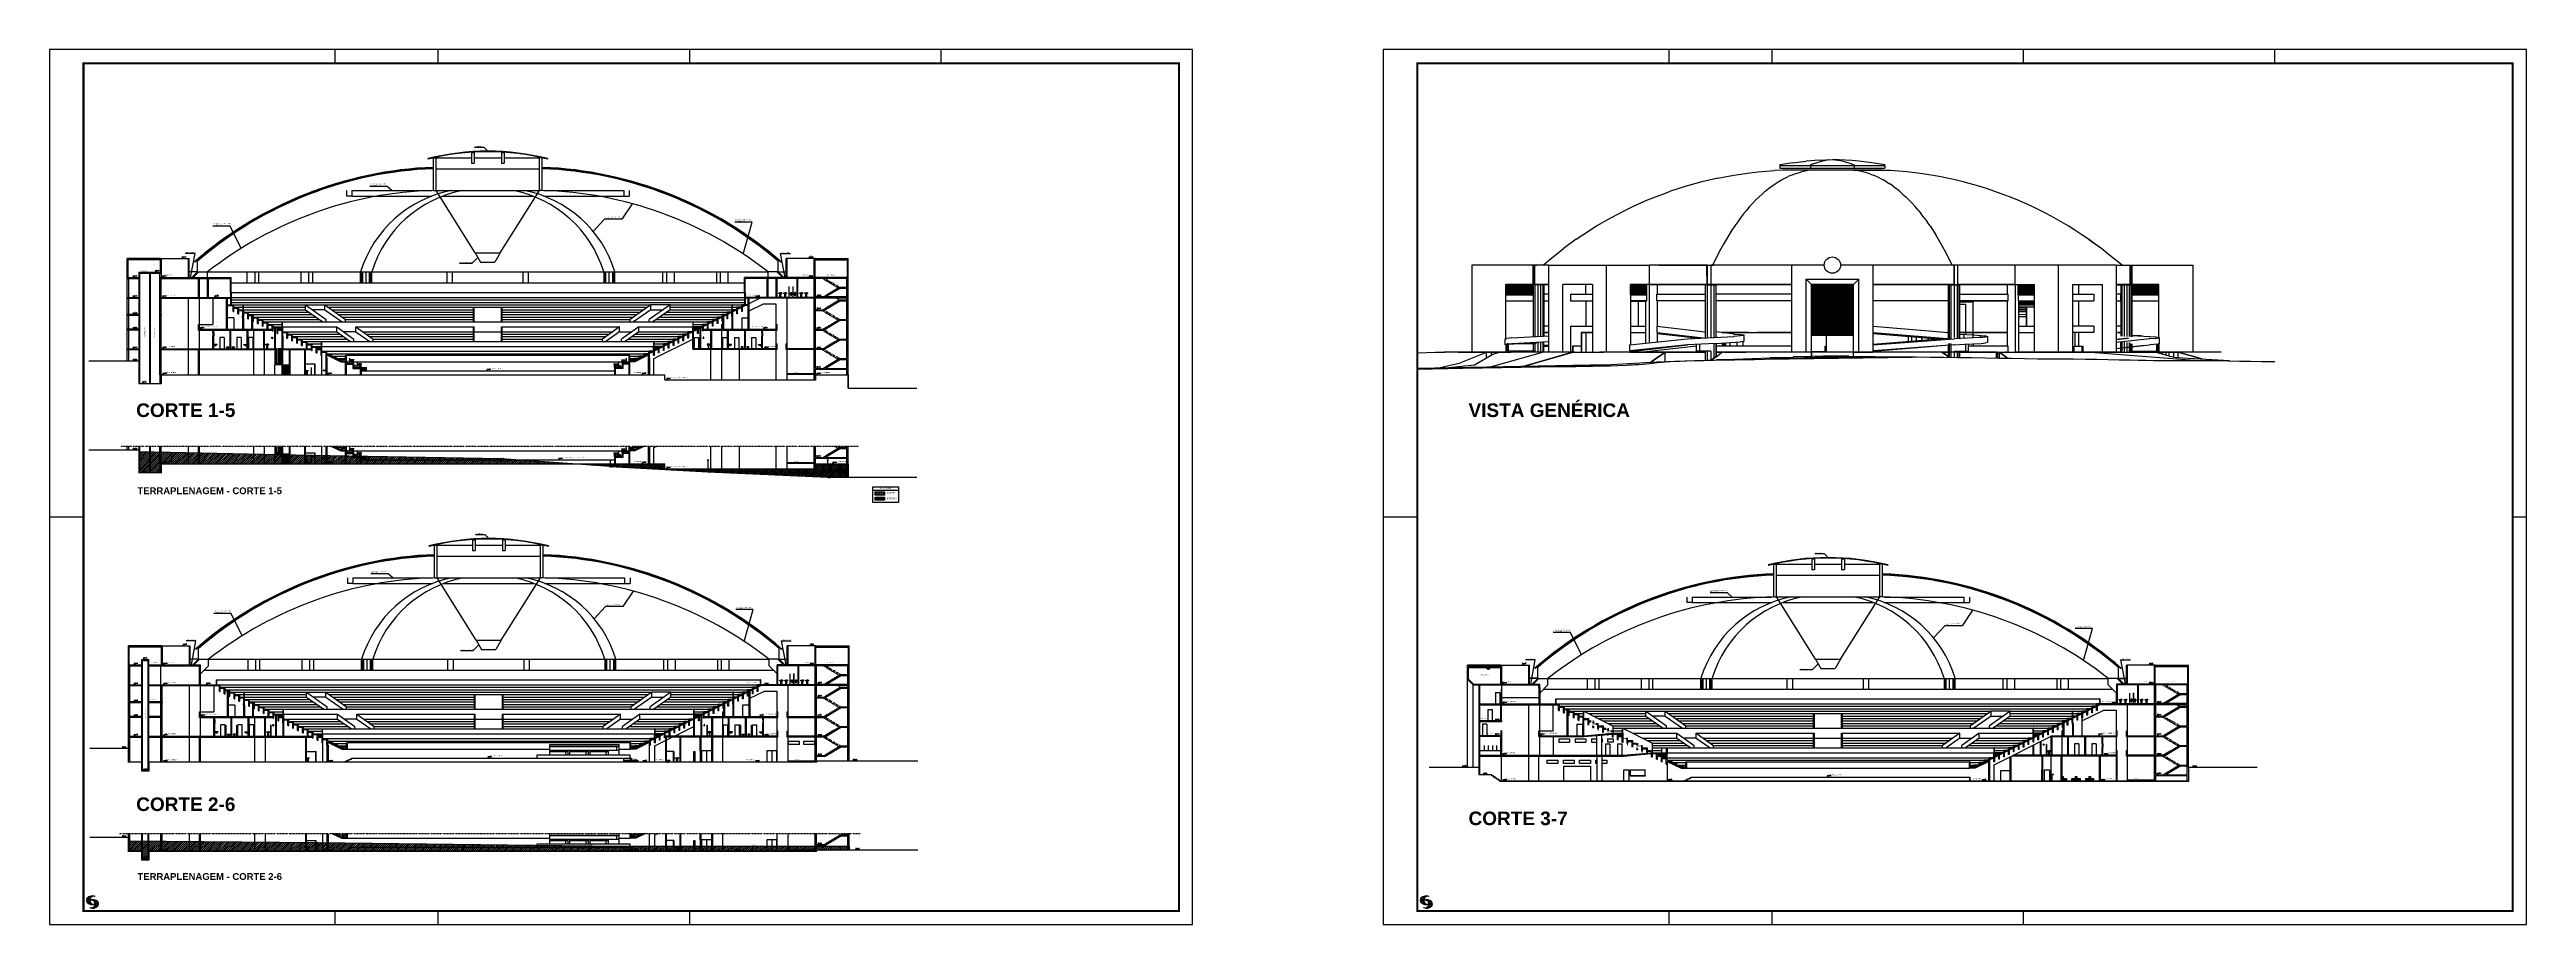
# Paper-space layout 'Layout1' of a CAD drawing. Extents: x 86 to 1909, y 80 to 724.
# The model-space entities are those that its viewports show. They can reach past a viewport. Long polylines and large blocks are cut down to what shows.
import ezdxf

# ---------------------------------------------------------------- set-up
doc = ezdxf.new("R2010")
doc.units = 0
doc.header["$LTSCALE"] = 2
doc.header["$MEASUREMENT"] = 0
for name, pattern in [('DASHDOT', [1, 0.5, -0.25, 0, -0.25]), ('DOT', [0.25, 0, -0.25]), ('HIDDEN', [0.375, 0.25, -0.125]), ('HIDDEN2', [4.7625, 3.175, -1.5875])]:
    doc.linetypes.add(name, pattern=pattern)
doc.layers.get('0').update_dxf_attribs({"linetype": 'CONTINUOUS'})
for name, color, linetype in [('01', 1, 'CONTINUOUS'), ('02', 2, 'CONTINUOUS'), ('03', 3, 'CONTINUOUS'), ('04', 4, 'CONTINUOUS'), ('06', 6, 'CONTINUOUS'), ('ATERRO-CORTE', 1, 'CONTINUOUS'), ('CARIMBO', 7, 'CONTINUOUS'), ('HACHURAS-ARY', 9, 'CONTINUOUS'), ('LINHA_CHAO', 6, 'CONTINUOUS'), ('MOBILIÁRIO-ARY', 7, 'CONTINUOUS'), ('NOVOSNIVEIS', 30, 'CONTINUOUS'), ('PAREDE-ALTA-ARY', 1, 'CONTINUOUS'), ('PAREDE-BAIXA-ARY', 2, 'CONTINUOUS'), ('PUXA-CORTE', 153, 'CONTINUOUS'), ('TEXTO--0-20', 25, 'CONTINUOUS'), ('VPORTS', 7, 'CONTINUOUS')]:
    doc.layers.add(name, color=color, linetype=linetype)
doc.layers.get('VPORTS').off()
doc.styles.add('REGUA60', font='arial.ttf')
doc.styles.add('SANSSERIFBOLD', font='sasb____.pfb')
pattern_1 = [(45, (-703.94368, 0), (-0.08838835, 0.08838835), [])]
pattern_2 = [(135, (-540.47509, 0), (0.08838835, 0.08838835), [])]
pattern_3 = [(45, (-351.97184, 0), (-0.08838835, 0.08838835), [])]
pattern_4 = [(135, (-188.50325, 0), (0.08838835, 0.08838835), [])]
pattern_5 = [(45, (0, 0), (-0.1122532, 0.1122532), [])]
pattern_6 = [(135, (163.46859, 0), (0.08838835, 0.08838835), [])]

# ---------------------------------------------------------------- blocks, each defined once
blk = doc.blocks.new('*X6')
at = {"color": 0}
for p, q in [((686.8, 140.6), (686.8, 140.6)), ((686.8, 140.2), (686.8, 140.2)), ((686.8, 140.1), (686.8, 140.1)), ((686.8, 139.9), (686.8, 139.9)), ((686.8, 139.1), (686.8, 139.1)), ((686.8, 139.1), (686.8, 139.1)), ((686.9, 140.2), (686.9, 140.2)), ((686.9, 139.1), (686.9, 139.1)), ((686.9, 138.8), (686.9, 138.8)), ((687, 141.2), (687, 141.2)), ((687, 138.1), (687, 138.1)), ((687.1, 140.6), (687.1, 140.6)), ((687.2, 142.1), (687.2, 142.1)), ((687.2, 141.3), (687.2, 141.3)), ((687.2, 141.2), (687.2, 141.2)), ((687.2, 140.5), (687.2, 140.5)), ((687.2, 139.9), (687.2, 139.9)), ((687.2, 139.1), (687.2, 139.1)), ((687.2, 138.1), (687.2, 138.1)), ((687.2, 138.1), (687.2, 138.1)), ((687.3, 141.8), (687.3, 141.8)), ((687.3, 141.3), (687.3, 141.3)), ((687.3, 141), (687.3, 141)), ((687.3, 140.3), (687.3, 140.3)), ((687.3, 140.2), (687.3, 140.2)), ((687.3, 139.5), (687.3, 139.5)), ((687.3, 138.4), (687.3, 138.4)), ((687.3, 138.3), (687.3, 138.3)), ((687.4, 139.6), (687.4, 139.6)), ((687.4, 138.7), (687.4, 138.7)), ((687.4, 138), (687.4, 138)), ((687.4, 137.2), (687.4, 137.2)), ((687.4, 137.1), (687.4, 137.1)), ((687.5, 141.3), (687.5, 141.3)), ((687.5, 141.1), (687.5, 141.1)), ((687.5, 140.2), (687.5, 140.2)), ((687.5, 139.4), (687.5, 139.4)), ((687.5, 138.2), (687.5, 138.2)), ((687.5, 137.1), (687.5, 137.1)), ((687.6, 142.6), (687.6, 142.6)), ((687.6, 142.4), (687.6, 142.4)), ((687.6, 141), (687.6, 141)), ((687.6, 139.5), (687.6, 139.5)), ((687.6, 137.1), (687.6, 137.1)), ((687.7, 142.9), (687.7, 142.9)), ((687.7, 142.4), (687.7, 142.4)), ((687.7, 142.3), (687.7, 142.3)), ((687.7, 142.2), (687.7, 142.2)), ((687.7, 139.4), (687.7, 139.4)), ((687.7, 139.2), (687.7, 139.2)), ((687.7, 138.6), (687.7, 138.6)), ((687.7, 138), (687.7, 138)), ((687.8, 142.5), (687.8, 142.5)), ((687.8, 141.4), (687.8, 141.4)), ((687.8, 140.6), (687.8, 140.6)), ((687.8, 140.1), (687.8, 140.1)), ((687.8, 139.9), (687.8, 139.9)), ((687.8, 136.5), (687.8, 136.5)), ((687.9, 142.3), (687.9, 142.3)), ((687.9, 140.3), (687.9, 140.3)), ((687.9, 139.2), (687.9, 139.2)), ((687.9, 139.1), (687.9, 139.1)), ((687.9, 138.4), (687.9, 138.4)), ((687.9, 138.3), (687.9, 138.3)), ((687.9, 137.6), (687.9, 137.6)), ((687.9, 137.2), (687.9, 137.2)), ((688, 142.1), (688, 142.1)), ((688, 141.6), (688, 141.6)), ((688, 141.3), (688, 141.3)), ((688, 140.6), (688, 140.6)), ((688, 137.6), (688, 137.6)), ((688.1, 143.1), (688.1, 143.1)), ((688.1, 141.5), (688.1, 141.5)), ((688.1, 140.5), (688.1, 140.5)), ((688.1, 139.1), (688.1, 139.1)), ((688.1, 139.1), (688.1, 139.1)), ((688.1, 138.2), (688.1, 138.2)), ((688.1, 137.6), (688.1, 137.6)), ((688.1, 137.6), (688.1, 137.6)), ((688.1, 136.1), (688.1, 136.1)), ((688.2, 142.4), (688.2, 142.4)), ((688.2, 139.3), (688.2, 139.3)), ((688.2, 137.4), (688.2, 137.4)), ((688.3, 143.4), (688.3, 143.4)), ((688.3, 142.6), (688.3, 142.6)), ((688.3, 141.8), (688.3, 141.8)), ((688.3, 141.4), (688.3, 141.4)), ((688.3, 141), (688.3, 141)), ((688.3, 140.6), (688.3, 140.6)), ((688.3, 138.3), (688.3, 138.3)), ((688.3, 136.6), (688.3, 136.6)), ((688.3, 136.2), (688.3, 136.2)), ((688.4, 143.4), (688.4, 143.4)), ((688.4, 143.2), (688.4, 143.2)), ((688.4, 142.1), (688.4, 142.1)), ((688.4, 141.7), (688.4, 141.7)), ((688.4, 140.3), (688.4, 140.3)), ((688.4, 140.3), (688.4, 140.3)), ((688.4, 140.2), (688.4, 140.2)), ((688.4, 139.5), (688.4, 139.5)), ((688.4, 138.7), (688.4, 138.7)), ((688.4, 138), (688.4, 138)), ((688.4, 137.2), (688.4, 137.2)), ((688.5, 141.6), (688.5, 141.6)), ((688.5, 140.5), (688.5, 140.5)), ((688.5, 138.7), (688.5, 138.7)), ((688.5, 138.7), (688.5, 138.7)), ((688.5, 138.1), (688.5, 138.1)), ((688.5, 137.2), (688.5, 137.2)), ((688.5, 136.4), (688.5, 136.4)), ((688.5, 135.8), (688.5, 135.8)), ((688.5, 135.7), (688.5, 135.7)), ((688.6, 143.6), (688.6, 143.6)), ((688.6, 143.5), (688.6, 143.5)), ((688.6, 141.4), (688.6, 141.4)), ((688.6, 140.4), (688.6, 140.4)), ((688.6, 139.6), (688.6, 139.6)), ((688.6, 138.3), (688.6, 138.3)), ((688.6, 137.3), (688.6, 137.3)), ((688.6, 135.7), (688.6, 135.7)), ((688.7, 143.5), (688.7, 143.5)), ((688.7, 142.5), (688.7, 142.5)), ((688.7, 141.1), (688.7, 141.1)), ((688.7, 135.6), (688.7, 135.6)), ((688.8, 143.8), (688.8, 143.8)), ((688.8, 143), (688.8, 143)), ((688.8, 142.8), (688.8, 142.8)), ((688.8, 142.2), (688.8, 142.2)), ((688.8, 141.3), (688.8, 141.3)), ((688.8, 139.8), (688.8, 139.8)), ((688.8, 139.5), (688.8, 139.5)), ((688.8, 139.4), (688.8, 139.4)), ((688.8, 137.1), (688.8, 137.1)), ((688.8, 136.3), (688.8, 136.3)), ((688.8, 135.4), (688.8, 135.4)), ((688.9, 143.5), (688.9, 143.5)), ((688.9, 142.7), (688.9, 142.7)), ((688.9, 142.6), (688.9, 142.6)), ((688.9, 141.4), (688.9, 141.4)), ((688.9, 140.7), (688.9, 140.7)), ((688.9, 140.4), (688.9, 140.4)), ((688.9, 139.9), (688.9, 139.9)), ((688.9, 139.8), (688.9, 139.8)), ((688.9, 139.1), (688.9, 139.1)), ((688.9, 138.6), (688.9, 138.6)), ((688.9, 138.4), (688.9, 138.4)), ((688.9, 136.9), (688.9, 136.9)), ((688.9, 135.4), (688.9, 135.4)), ((689, 144.1), (689, 144.1)), ((689, 142.5), (689, 142.5)), ((689, 139.4), (689, 139.4)), ((689, 138.4), (689, 138.4)), ((689, 137.3), (689, 137.3)), ((689, 136.8), (689, 136.8)), ((689, 136.3), (689, 136.3)), ((689, 136.1), (689, 136.1)), ((689.1, 142.5), (689.1, 142.5)), ((689.1, 141.5), (689.1, 141.5)), ((689.1, 140.1), (689.1, 140.1)), ((689.1, 138.5), (689.1, 138.5)), ((689.1, 138.4), (689.1, 138.4)), ((689.1, 136.1), (689.1, 136.1)), ((689.1, 135.3), (689.1, 135.3)), ((689.2, 143.9), (689.2, 143.9)), ((689.2, 143.8), (689.2, 143.8)), ((689.2, 142.4), (689.2, 142.4)), ((689.2, 141.6), (689.2, 141.6)), ((689.2, 140.9), (689.2, 140.9)), ((689.2, 135.3), (689.2, 135.3)), ((689.3, 144.6), (689.3, 144.6)), ((689.3, 144.1), (689.3, 144.1)), ((689.3, 143.4), (689.3, 143.4)), ((689.3, 143.1), (689.3, 143.1)), ((689.3, 142.6), (689.3, 142.6)), ((689.3, 142.5), (689.3, 142.5)), ((689.3, 141.8), (689.3, 141.8)), ((689.3, 141.5), (689.3, 141.5)), ((689.3, 140.9), (689.3, 140.9)), ((689.3, 139.5), (689.3, 139.5)), ((689.3, 139.4), (689.3, 139.4)), ((689.3, 138), (689.3, 138)), ((689.3, 137.6), (689.3, 137.6)), ((689.3, 136.5), (689.3, 136.5)), ((689.3, 136.3), (689.3, 136.3)), ((689.3, 135), (689.3, 135)), ((689.4, 141.5), (689.4, 141.5)), ((689.4, 141), (689.4, 141)), ((689.4, 140.3), (689.4, 140.3)), ((689.4, 139.5), (689.4, 139.5)), ((689.4, 139.1), (689.4, 139.1)), ((689.4, 138.7), (689.4, 138.7)), ((689.4, 138.4), (689.4, 138.4)), ((689.4, 137.9), (689.4, 137.9)), ((689.4, 137.4), (689.4, 137.4)), ((689.4, 135.3), (689.4, 135.3)), ((689.4, 135.1), (689.4, 135.1)), ((689.4, 135), (689.4, 135)), ((689.5, 144.6), (689.5, 144.6)), ((689.5, 143.6), (689.5, 143.6)), ((689.5, 140.6), (689.5, 140.6)), ((689.5, 140.5), (689.5, 140.5)), ((689.5, 137.4), (689.5, 137.4)), ((689.5, 136.4), (689.5, 136.4)), ((689.5, 135.6), (689.5, 135.6)), ((689.6, 144.6), (689.6, 144.6)), ((689.6, 143.5), (689.6, 143.5)), ((689.6, 142), (689.6, 142)), ((689.6, 140.6), (689.6, 140.6)), ((689.6, 136.6), (689.6, 136.6)), ((689.6, 134.9), (689.6, 134.9)), ((689.7, 144.5), (689.7, 144.5)), ((689.7, 143.6), (689.7, 143.6)), ((689.7, 142.1), (689.7, 142.1)), ((689.7, 142), (689.7, 142)), ((689.7, 141.5), (689.7, 141.5)), ((689.7, 140.5), (689.7, 140.5)), ((689.7, 140.5), (689.7, 140.5)), ((689.7, 139.1), (689.7, 139.1)), ((689.7, 139), (689.7, 139)), ((689.7, 138.4), (689.7, 138.4)), ((689.7, 138.1), (689.7, 138.1)), ((689.7, 137.6), (689.7, 137.6)), ((689.7, 137.4), (689.7, 137.4)), ((689.7, 136.1), (689.7, 136.1)), ((689.7, 135.3), (689.7, 135.3)), ((689.8, 144.5), (689.8, 144.5)), ((689.8, 143.8), (689.8, 143.8)), ((689.8, 143.6), (689.8, 143.6)), ((689.8, 142.6), (689.8, 142.6)), ((689.8, 136.4), (689.8, 136.4)), ((689.8, 136.1), (689.8, 136.1)), ((689.8, 134.6), (689.8, 134.6)), ((689.9, 145.1), (689.9, 145.1)), ((689.9, 143), (689.9, 143)), ((689.9, 142.2), (689.9, 142.2)), ((689.9, 141.5), (689.9, 141.5)), ((689.9, 140.7), (689.9, 140.7)), ((689.9, 139.6), (689.9, 139.6)), ((689.9, 139.5), (689.9, 139.5)), ((689.9, 136.4), (689.9, 136.4)), ((689.9, 135.6), (689.9, 135.6)), ((690, 144.6), (690, 144.6)), ((690, 143.7), (690, 143.7)), ((690, 143.5), (690, 143.5)), ((690, 143.1), (690, 143.1)), ((690, 142.6), (690, 142.6)), ((690, 141.7), (690, 141.7)), ((690, 141.1), (690, 141.1)), ((690, 140.6), (690, 140.6)), ((690, 140.2), (690, 140.2)), ((690, 139.9), (690, 139.9)), ((690, 139.5), (690, 139.5)), ((690, 139.1), (690, 139.1)), ((690, 137.1), (690, 137.1)), ((690.1, 143.1), (690.1, 143.1)), ((690.1, 142.6), (690.1, 142.6)), ((690.1, 140.1), (690.1, 140.1)), ((690.1, 139.5), (690.1, 139.5)), ((690.1, 138.7), (690.1, 138.7)), ((690.1, 137.5), (690.1, 137.5)), ((690.1, 137.2), (690.1, 137.2)), ((690.1, 136.8), (690.1, 136.8)), ((690.1, 136.4), (690.1, 136.4)), ((690.1, 136.1), (690.1, 136.1)), ((690.1, 135.7), (690.1, 135.7)), ((690.1, 135.4), (690.1, 135.4)), ((690.1, 135.3), (690.1, 135.3)), ((690.1, 134.5), (690.1, 134.5)), ((690.2, 144.7), (690.2, 144.7)), ((690.2, 141.6), (690.2, 141.6)), ((690.2, 138.6), (690.2, 138.6)), ((690.2, 138.5), (690.2, 138.5)), ((690.2, 137.2), (690.2, 137.2)), ((690.2, 134.6), (690.2, 134.6)), ((690.3, 144.9), (690.3, 144.9)), ((690.3, 144.2), (690.3, 144.2)), ((690.3, 144.1), (690.3, 144.1)), ((690.3, 142.5), (690.3, 142.5)), ((690.3, 140.1), (690.3, 140.1)), ((690.3, 135.4), (690.3, 135.4)), ((690.4, 144.7), (690.4, 144.7)), ((690.4, 144.2), (690.4, 144.2)), ((690.4, 144.2), (690.4, 144.2)), ((690.4, 143.4), (690.4, 143.4)), ((690.4, 142.8), (690.4, 142.8)), ((690.4, 142.7), (690.4, 142.7)), ((690.4, 142.6), (690.4, 142.6)), ((690.4, 141.9), (690.4, 141.9)), ((690.4, 141.6), (690.4, 141.6)), ((690.4, 141.3), (690.4, 141.3)), ((690.4, 141.1), (690.4, 141.1)), ((690.4, 139.6), (690.4, 139.6)), ((690.4, 138.5), (690.4, 138.5)), ((690.4, 138.5), (690.4, 138.5)), ((690.4, 136.5), (690.4, 136.5)), ((690.4, 136.1), (690.4, 136.1)), ((690.4, 134.4), (690.4, 134.4)), ((690.5, 143.7), (690.5, 143.7)), ((690.5, 141.6), (690.5, 141.6)), ((690.5, 141.2), (690.5, 141.2)), ((690.5, 140.3), (690.5, 140.3)), ((690.5, 139.8), (690.5, 139.8)), ((690.5, 139.5), (690.5, 139.5)), ((690.5, 138.3), (690.5, 138.3)), ((690.5, 137.6), (690.5, 137.6)), ((690.5, 136.8), (690.5, 136.8)), ((690.5, 135.4), (690.5, 135.4)), ((690.5, 135.4), (690.5, 135.4)), ((690.6, 145.5), (690.6, 145.5)), ((690.6, 143.1), (690.6, 143.1)), ((690.6, 141.5), (690.6, 141.5)), ((690.6, 140.6), (690.6, 140.6)), ((690.6, 139.1), (690.6, 139.1)), ((690.6, 138.3), (690.6, 138.3)), ((690.6, 137.5), (690.6, 137.5)), ((690.6, 137.2), (690.6, 137.2)), ((690.6, 136.5), (690.6, 136.5)), ((690.6, 135.7), (690.6, 135.7)), ((690.6, 135.3), (690.6, 135.3)), ((690.6, 134.9), (690.6, 134.9)), ((690.6, 134.4), (690.6, 134.4)), ((690.7, 144.8), (690.7, 144.8)), ((690.7, 144.6), (690.7, 144.6)), ((690.7, 143.8), (690.7, 143.8)), ((690.7, 141.7), (690.7, 141.7)), ((690.7, 137.5), (690.7, 137.5)), ((690.7, 135.1), (690.7, 135.1)), ((690.7, 134.1), (690.7, 134.1)), ((690.8, 145.4), (690.8, 145.4)), ((690.8, 145.3), (690.8, 145.3)), ((690.8, 145.3), (690.8, 145.3)), ((690.8, 144.5), (690.8, 144.5)), ((690.8, 143.9), (690.8, 143.9)), ((690.8, 143.8), (690.8, 143.8)), ((690.8, 142.4), (690.8, 142.4)), ((690.8, 140.9), (690.8, 140.9)), ((690.8, 140.7), (690.8, 140.7)), ((690.8, 140.6), (690.8, 140.6)), ((690.8, 138.6), (690.8, 138.6)), ((690.8, 137.6), (690.8, 137.6)), ((690.8, 136.6), (690.8, 136.6)), ((690.8, 135.5), (690.8, 135.5)), ((690.8, 134.4), (690.8, 134.4)), ((690.9, 144.5), (690.9, 144.5)), ((690.9, 143), (690.9, 143)), ((690.9, 142.7), (690.9, 142.7)), ((690.9, 142.3), (690.9, 142.3)), ((690.9, 142.2), (690.9, 142.2)), ((690.9, 142.1), (690.9, 142.1)), ((690.9, 141.5), (690.9, 141.5)), ((690.9, 139.6), (690.9, 139.6)), ((690.9, 139.4), (690.9, 139.4)), ((690.9, 139.4), (690.9, 139.4)), ((690.9, 138), (690.9, 138)), ((690.9, 136.5), (690.9, 136.5)), ((691, 140.7), (691, 140.7)), ((691, 140.5), (691, 140.5)), ((691, 139.9), (691, 139.9)), ((691, 138.1), (691, 138.1)), ((691, 136.5), (691, 136.5)), ((691, 136.4), (691, 136.4)), ((691, 136.4), (691, 136.4)), ((691, 135), (691, 135)), ((691, 134.1), (691, 134.1)), ((691.1, 145.9), (691.1, 145.9)), ((691.1, 143.8), (691.1, 143.8)), ((691.1, 143.6), (691.1, 143.6)), ((691.1, 142.8), (691.1, 142.8)), ((691.1, 140.7), (691.1, 140.7)), ((691.1, 139.7), (691.1, 139.7)), ((691.1, 139.6), (691.1, 139.6)), ((691.1, 137.6), (691.1, 137.6)), ((691.1, 137.6), (691.1, 137.6)), ((691.1, 136.8), (691.1, 136.8)), ((691.1, 136.1), (691.1, 136.1)), ((691.1, 135.3), (691.1, 135.3)), ((691.2, 145.1), (691.2, 145.1)), ((691.2, 145), (691.2, 145)), ((691.2, 144.9), (691.2, 144.9)), ((691.2, 143.5), (691.2, 143.5)), ((691.2, 143.5), (691.2, 143.5)), ((691.2, 142), (691.2, 142)), ((691.2, 141.1), (691.2, 141.1)), ((691.2, 140.5), (691.2, 140.5)), ((691.2, 136.6), (691.2, 136.6)), ((691.2, 135.6), (691.2, 135.6)), ((691.2, 134.5), (691.2, 134.5)), ((691.2, 134.5), (691.2, 134.5)), ((691.2, 133.7), (691.2, 133.7)), ((691.3, 145.7), (691.3, 145.7)), ((691.3, 143.4), (691.3, 143.4)), ((691.3, 141.8), (691.3, 141.8)), ((691.3, 140.5), (691.3, 140.5)), ((691.3, 139.5), (691.3, 139.5)), ((691.3, 139.1), (691.3, 139.1)), ((691.3, 138.7), (691.3, 138.7)), ((691.3, 137.6), (691.3, 137.6)), ((691.3, 137.1), (691.3, 137.1)), ((691.3, 136.1), (691.3, 136.1)), ((691.3, 135.5), (691.3, 135.5)), ((691.3, 135.4), (691.3, 135.4)), ((691.4, 145.9), (691.4, 145.9)), ((691.4, 145), (691.4, 145)), ((691.4, 144.2), (691.4, 144.2)), ((691.4, 143.4), (691.4, 143.4)), ((691.4, 142.8), (691.4, 142.8)), ((691.4, 142.6), (691.4, 142.6)), ((691.4, 142.6), (691.4, 142.6)), ((691.4, 138.6), (691.4, 138.6)), ((691.4, 137.5), (691.4, 137.5)), ((691.4, 134.6), (691.4, 134.6)), ((691.4, 134.6), (691.4, 134.6)), ((691.5, 144.9), (691.5, 144.9)), ((691.5, 144.1), (691.5, 144.1)), ((691.5, 141.9), (691.5, 141.9)), ((691.5, 141.8), (691.5, 141.8)), ((691.5, 141.1), (691.5, 141.1)), ((691.5, 140.3), (691.5, 140.3)), ((691.5, 139.7), (691.5, 139.7)), ((691.5, 138.7), (691.5, 138.7)), ((691.5, 136.6), (691.5, 136.6)), ((691.5, 135.6), (691.5, 135.6)), ((691.5, 134.6), (691.5, 134.6)), ((691.6, 146.1), (691.6, 146.1)), ((691.6, 144.6), (691.6, 144.6)), ((691.6, 144.5), (691.6, 144.5)), ((691.6, 143.9), (691.6, 143.9)), ((691.6, 143.1), (691.6, 143.1)), ((691.6, 142.5), (691.6, 142.5)), ((691.6, 141.6), (691.6, 141.6)), ((691.6, 140.8), (691.6, 140.8)), ((691.6, 140.1), (691.6, 140.1)), ((691.6, 138.5), (691.6, 138.5)), ((691.6, 138), (691.6, 138)), ((691.6, 137.2), (691.6, 137.2)), ((691.6, 136.5), (691.6, 136.5)), ((691.6, 136.1), (691.6, 136.1)), ((691.6, 134.4), (691.6, 134.4)), ((691.7, 145.6), (691.7, 145.6)), ((691.7, 141.6), (691.7, 141.6)), ((691.7, 141.6), (691.7, 141.6)), ((691.7, 140.2), (691.7, 140.2)), ((691.7, 138.7), (691.7, 138.7)), ((691.7, 137.7), (691.7, 137.7)), ((691.7, 137.2), (691.7, 137.2)), ((691.7, 135.7), (691.7, 135.7)), ((691.7, 135.7), (691.7, 135.7)), ((691.7, 134.9), (691.7, 134.9)), ((691.7, 134.6), (691.7, 134.6)), ((691.7, 134.2), (691.7, 134.2)), ((691.8, 145.5), (691.8, 145.5)), ((691.8, 144.9), (691.8, 144.9)), ((691.8, 143.9), (691.8, 143.9)), ((691.8, 143.1), (691.8, 143.1)), ((691.8, 141.8), (691.8, 141.8)), ((691.8, 140.8), (691.8, 140.8)), ((691.8, 138.7), (691.8, 138.7)), ((691.8, 138.6), (691.8, 138.6)), ((691.8, 137.6), (691.8, 137.6)), ((691.8, 135.7), (691.8, 135.7)), ((691.8, 134.2), (691.8, 134.2)), ((691.8, 133.6), (691.8, 133.6)), ((691.9, 146.1), (691.9, 146.1)), ((691.9, 145.3), (691.9, 145.3)), ((691.9, 144.6), (691.9, 144.6)), ((691.9, 143.8), (691.9, 143.8)), ((691.9, 141.5), (691.9, 141.5)), ((691.9, 139.1), (691.9, 139.1)), ((691.9, 137.7), (691.9, 137.7)), ((691.9, 137.5), (691.9, 137.5)), ((691.9, 135.6), (691.9, 135.6)), ((691.9, 135.1), (691.9, 135.1)), ((691.9, 134.6), (691.9, 134.6)), ((692, 146), (692, 146)), ((692, 145.7), (692, 145.7)), ((692, 145.6), (692, 145.6)), ((692, 144.6), (692, 144.6)), ((692, 144.2), (692, 144.2)), ((692, 143), (692, 143)), ((692, 142.9), (692, 142.9)), ((692, 142.7), (692, 142.7)), ((692, 142.3), (692, 142.3)), ((692, 141.5), (692, 141.5)), ((692, 141.3), (692, 141.3)), ((692, 140.7), (692, 140.7)), ((692, 140.6), (692, 140.6)), ((692, 139.8), (692, 139.8)), ((692, 136.7), (692, 136.7)), ((692, 133.4), (692, 133.4)), ((692.1, 146.1), (692.1, 146.1)), ((692.1, 143.9), (692.1, 143.9)), ((692.1, 142.7), (692.1, 142.7)), ((692.1, 139.8), (692.1, 139.8)), ((692.1, 139.7), (692.1, 139.7)), ((692.1, 138.4), (692.1, 138.4)), ((692.1, 138.3), (692.1, 138.3)), ((692.1, 137.6), (692.1, 137.6)), ((692.1, 136.8), (692.1, 136.8)), ((692.1, 136.6), (692.1, 136.6)), ((692.1, 133.6), (692.1, 133.6)), ((692.2, 146), (692.2, 146)), ((692.2, 144.5), (692.2, 144.5)), ((692.2, 142.9), (692.2, 142.9)), ((692.2, 142.1), (692.2, 142.1)), ((692.2, 140.8), (692.2, 140.8)), ((692.2, 140.5), (692.2, 140.5)), ((692.2, 139.8), (692.2, 139.8)), ((692.2, 138.1), (692.2, 138.1)), ((692.2, 137.7), (692.2, 137.7)), ((692.2, 136.9), (692.2, 136.9)), ((692.2, 136.8), (692.2, 136.8)), ((692.2, 136.7), (692.2, 136.7)), ((692.2, 136.5), (692.2, 136.5)), ((692.2, 136.1), (692.2, 136.1)), ((692.2, 135.3), (692.2, 135.3)), ((692.2, 135.3), (692.2, 135.3)), ((692.2, 134.6), (692.2, 134.6)), ((692.2, 134.6), (692.2, 134.6)), ((692.2, 133.9), (692.2, 133.9)), ((692.2, 133.8), (692.2, 133.8)), ((692.3, 145), (692.3, 145)), ((692.3, 143.6), (692.3, 143.6)), ((692.3, 141.9), (692.3, 141.9)), ((692.3, 134.1), (692.3, 134.1)), ((692.3, 133.8), (692.3, 133.8)), ((692.3, 133.6), (692.3, 133.6)), ((692.4, 145.7), (692.4, 145.7)), ((692.4, 145.3), (692.4, 145.3)), ((692.4, 145.1), (692.4, 145.1)), ((692.4, 144.9), (692.4, 144.9)), ((692.4, 144.2), (692.4, 144.2)), ((692.4, 143.8), (692.4, 143.8)), ((692.4, 143.4), (692.4, 143.4)), ((692.4, 142.4), (692.4, 142.4)), ((692.4, 140.9), (692.4, 140.9)), ((692.4, 139.6), (692.4, 139.6)), ((692.4, 138.8), (692.4, 138.8)), ((692.4, 135.7), (692.4, 135.7)), ((692.4, 135.6), (692.4, 135.6)), ((692.5, 146.1), (692.5, 146.1)), ((692.5, 145), (692.5, 145)), ((692.5, 143.8), (692.5, 143.8)), ((692.5, 143.5), (692.5, 143.5)), ((692.5, 143), (692.5, 143)), ((692.5, 142.6), (692.5, 142.6)), ((692.5, 141.9), (692.5, 141.9)), ((692.5, 141.1), (692.5, 141.1)), ((692.5, 141.1), (692.5, 141.1)), ((692.5, 140.8), (692.5, 140.8)), ((692.5, 137.9), (692.5, 137.9)), ((692.5, 137.1), (692.5, 137.1)), ((692.5, 136.4), (692.5, 136.4)), ((692.6, 142.6), (692.6, 142.6)), ((692.6, 141.9), (692.6, 141.9)), ((692.6, 138), (692.6, 138)), ((692.6, 137.9), (692.6, 137.9)), ((692.6, 137.2), (692.6, 137.2)), ((692.6, 136.7), (692.6, 136.7)), ((692.6, 135.7), (692.6, 135.7)), ((692.6, 135.5), (692.6, 135.5)), ((692.6, 135), (692.6, 135)), ((692.6, 134.9), (692.6, 134.9)), ((692.6, 133.6), (692.6, 133.6)), ((692.6, 133.5), (692.6, 133.5)), ((692.6, 133.1), (692.6, 133.1)), ((692.7, 144), (692.7, 144)), ((692.7, 137.8), (692.7, 137.8)), ((692.7, 136.5), (692.7, 136.5)), ((692.7, 135.7), (692.7, 135.7)), ((692.7, 134.9), (692.7, 134.9)), ((692.7, 134.6), (692.7, 134.6)), ((692.7, 134.2), (692.7, 134.2)), ((692.8, 146.5), (692.8, 146.5)), ((692.8, 146.4), (692.8, 146.4)), ((692.8, 145), (692.8, 145)), ((692.8, 144.9), (692.8, 144.9)), ((692.8, 144.1), (692.8, 144.1)), ((692.8, 143.5), (692.8, 143.5)), ((692.8, 142.5), (692.8, 142.5)), ((692.8, 142), (692.8, 142)), ((692.8, 134.7), (692.8, 134.7)), ((692.8, 133.4), (692.8, 133.4)), ((692.9, 146.1), (692.9, 146.1)), ((692.9, 145.6), (692.9, 145.6)), ((692.9, 145.4), (692.9, 145.4)), ((692.9, 145.1), (692.9, 145.1)), ((692.9, 144), (692.9, 144)), ((692.9, 136.1), (692.9, 136.1)), ((692.9, 136.1), (692.9, 136.1)), ((692.9, 135.8), (692.9, 135.8)), ((692.9, 134.4), (692.9, 134.4)), ((693, 146.1), (693, 146.1)), ((693, 144.6), (693, 144.6)), ((693, 143.8), (693, 143.8)), ((693, 143), (693, 143)), ((693, 136), (693, 136)), ((693, 134.7), (693, 134.7)), ((693, 134.6), (693, 134.6)), ((693, 133.6), (693, 133.6)), ((693, 133.1), (693, 133.1)), ((693.1, 145.5), (693.1, 145.5)), ((693.1, 143.1), (693.1, 143.1)), ((693.1, 143), (693.1, 143)), ((693.1, 136.8), (693.1, 136.8)), ((693.1, 133.7), (693.1, 133.7)), ((693.1, 133.1), (693.1, 133.1)), ((693.2, 146.2), (693.2, 146.2)), ((693.2, 146.1), (693.2, 146.1)), ((693.2, 146), (693.2, 146)), ((693.2, 144.6), (693.2, 144.6)), ((693.2, 144.6), (693.2, 144.6)), ((693.2, 144.1), (693.2, 144.1)), ((693.2, 143.1), (693.2, 143.1)), ((693.2, 136.1), (693.2, 136.1)), ((693.2, 135.1), (693.2, 135.1)), ((693.2, 133.4), (693.2, 133.4)), ((693.3, 143.1), (693.3, 143.1)), ((693.3, 143), (693.3, 143)), ((693.3, 135.3), (693.3, 135.3)), ((693.3, 134.8), (693.3, 134.8)), ((693.3, 134.6), (693.3, 134.6)), ((693.3, 133.8), (693.3, 133.8)), ((693.3, 133), (693.3, 133)), ((693.4, 146.5), (693.4, 146.5)), ((693.4, 146.1), (693.4, 146.1)), ((693.4, 145.8), (693.4, 145.8)), ((693.4, 145.1), (693.4, 145.1)), ((693.4, 144.5), (693.4, 144.5)), ((693.4, 135.7), (693.4, 135.7)), ((693.4, 134.2), (693.4, 134.2)), ((693.4, 133.7), (693.4, 133.7)), ((693.5, 145), (693.5, 145)), ((693.5, 144.2), (693.5, 144.2)), ((693.5, 143.4), (693.5, 143.4)), ((693.5, 135.8), (693.5, 135.8)), ((693.5, 134.2), (693.5, 134.2)), ((693.5, 134.1), (693.5, 134.1)), ((693.6, 146.2), (693.6, 146.2)), ((693.6, 145.7), (693.6, 145.7)), ((693.6, 145.2), (693.6, 145.2)), ((693.6, 144.2), (693.6, 144.2)), ((693.6, 143.6), (693.6, 143.6)), ((693.6, 135.6), (693.6, 135.6)), ((693.7, 145.1), (693.7, 145.1)), ((693.7, 144.1), (693.7, 144.1)), ((693.7, 135.9), (693.7, 135.9)), ((693.7, 133.8), (693.7, 133.8)), ((693.7, 132.8), (693.7, 132.8)), ((693.8, 146.6), (693.8, 146.6)), ((693.8, 144.2), (693.8, 144.2)), ((693.8, 135.7), (693.8, 135.7)), ((693.8, 135.5), (693.8, 135.5)), ((693.8, 135.3), (693.8, 135.3)), ((693.8, 135.3), (693.8, 135.3)), ((693.8, 135), (693.8, 135)), ((693.8, 134.2), (693.8, 134.2)), ((693.8, 133.8), (693.8, 133.8)), ((693.8, 133.4), (693.8, 133.4)), ((693.8, 133.1), (693.8, 133.1)), ((693.9, 146.9), (693.9, 146.9)), ((693.9, 146.1), (693.9, 146.1)), ((693.9, 145.4), (693.9, 145.4)), ((693.9, 145.2), (693.9, 145.2)), ((693.9, 134.8), (693.9, 134.8)), ((694, 146.8), (694, 146.8)), ((694, 146.5), (694, 146.5)), ((694, 145.3), (694, 145.3)), ((694, 144.6), (694, 144.6)), ((694, 144.2), (694, 144.2)), ((694, 144.1), (694, 144.1)), ((694, 134.6), (694, 134.6)), ((694, 132.8), (694, 132.8)), ((694.1, 146.3), (694.1, 146.3)), ((694.1, 145.2), (694.1, 145.2)), ((694.1, 134.9), (694.1, 134.9)), ((694.1, 134.5), (694.1, 134.5)), ((694.2, 145.6), (694.2, 145.6)), ((694.2, 134.9), (694.2, 134.9)), ((694.2, 133.9), (694.2, 133.9)), ((694.2, 133.5), (694.2, 133.5)), ((694.3, 146.3), (694.3, 146.3)), ((694.3, 145.5), (694.3, 145.5)), ((694.3, 134.6), (694.3, 134.6)), ((694.3, 133.8), (694.3, 133.8)), ((694.3, 133.6), (694.3, 133.6)), ((694.3, 133.4), (694.3, 133.4)), ((694.4, 146.4), (694.4, 146.4)), ((694.4, 146.3), (694.4, 146.3)), ((694.4, 144.9), (694.4, 144.9)), ((694.4, 135.1), (694.4, 135.1)), ((694.4, 134.9), (694.4, 134.9)), ((694.4, 133.9), (694.4, 133.9)), ((694.4, 133), (694.4, 133)), ((694.5, 146.5), (694.5, 146.5)), ((694.5, 145.8), (694.5, 145.8)), ((694.5, 145.3), (694.5, 145.3)), ((694.5, 145), (694.5, 145)), ((694.5, 133.4), (694.5, 133.4)), ((694.6, 146.3), (694.6, 146.3)), ((694.6, 146.1), (694.6, 146.1)), ((694.6, 134.6), (694.6, 134.6)), ((694.6, 133.1), (694.6, 133.1)), ((694.6, 132.9), (694.6, 132.9)), ((694.6, 132.6), (694.6, 132.6)), ((694.7, 145.3), (694.7, 145.3)), ((694.7, 134.5), (694.7, 134.5)), ((694.7, 134.1), (694.7, 134.1)), ((694.8, 146), (694.8, 146)), ((694.8, 133.9), (694.8, 133.9)), ((694.8, 132.9), (694.8, 132.9)), ((694.9, 145.1), (694.9, 145.1)), ((694.9, 134.2), (694.9, 134.2)), ((694.9, 133.4), (694.9, 133.4)), ((694.9, 132.7), (694.9, 132.7)), ((695, 146.9), (695, 146.9)), ((695, 146.2), (695, 146.2)), ((695, 145.4), (695, 145.4)), ((695, 145.4), (695, 145.4)), ((695, 134.2), (695, 134.2)), ((695, 132.7), (695, 132.7)), ((695.1, 146.6), (695.1, 146.6)), ((695.1, 133.1), (695.1, 133.1)), ((695.1, 132.9), (695.1, 132.9)), ((695.1, 132.7), (695.1, 132.7)), ((695.2, 147.1), (695.2, 147.1)), ((695.2, 146.5), (695.2, 146.5)), ((695.2, 146.4), (695.2, 146.4)), ((695.2, 145.7), (695.2, 145.7)), ((695.3, 145.6), (695.3, 145.6)), ((695.3, 134), (695.3, 134)), ((695.4, 146.4), (695.4, 146.4)), ((695.4, 145.6), (695.4, 145.6)), ((695.4, 133.8), (695.4, 133.8)), ((695.4, 133.8), (695.4, 133.8)), ((695.4, 133.1), (695.4, 133.1)), ((695.5, 147.1), (695.5, 147.1)), ((695.5, 146.5), (695.5, 146.5)), ((695.5, 145.8), (695.5, 145.8)), ((695.5, 134), (695.5, 134)), ((695.5, 133.8), (695.5, 133.8)), ((695.5, 133.6), (695.5, 133.6)), ((695.6, 146.8), (695.6, 146.8)), ((695.6, 146.7), (695.6, 146.7)), ((695.6, 145.5), (695.6, 145.5)), ((695.7, 146.5), (695.7, 146.5)), ((695.7, 133.5), (695.7, 133.5)), ((695.7, 133), (695.7, 133)), ((695.8, 133.4), (695.8, 133.4)), ((695.9, 146.1), (695.9, 146.1)), ((695.9, 133.4), (695.9, 133.4)), ((695.9, 133), (695.9, 133)), ((695.9, 132.7), (695.9, 132.7)), ((695.9, 132.6), (695.9, 132.6)), ((696, 146.9), (696, 146.9)), ((696, 146.4), (696, 146.4)), ((696, 132.4), (696, 132.4)), ((696.1, 146.2), (696.1, 146.2)), ((696.2, 133.1), (696.2, 133.1)), ((696.2, 133.1), (696.2, 133.1)), ((696.3, 146.6), (696.3, 146.6)), ((696.3, 146.6), (696.3, 146.6)), ((696.3, 133.1), (696.3, 133.1)), ((696.3, 133), (696.3, 133)), ((696.4, 146), (696.4, 146)), ((696.5, 146.6), (696.5, 146.6)), ((696.5, 146.5), (696.5, 146.5)), ((696.5, 133.1), (696.5, 133.1)), ((696.6, 146.6), (696.6, 146.6)), ((696.6, 132.7), (696.6, 132.7)), ((696.7, 133.2), (696.7, 133.2)), ((696.8, 147.1), (696.8, 147.1)), ((696.8, 147.1), (696.8, 147.1)), ((696.8, 147), (696.8, 147)), ((696.8, 146.6), (696.8, 146.6)), ((697, 133.5), (697, 133.5)), ((697, 133.2), (697, 133.2)), ((697, 132.7), (697, 132.7)), ((697.1, 146.9), (697.1, 146.9)), ((697.1, 132.6), (697.1, 132.6)), ((697.2, 146.7), (697.2, 146.7)), ((697.3, 146.7), (697.3, 146.7)), ((697.3, 133.2), (697.3, 133.2)), ((697.3, 132.5), (697.3, 132.5)), ((697.5, 146.7), (697.5, 146.7)), ((697.5, 133.1), (697.5, 133.1)), ((697.6, 146.6), (697.6, 146.6)), ((697.6, 146.6), (697.6, 146.6)), ((697.6, 146.4), (697.6, 146.4)), ((697.6, 133.1), (697.6, 133.1)), ((697.7, 146.5), (697.7, 146.5)), ((697.8, 133), (697.8, 133)), ((697.9, 146.8), (697.9, 146.8)), ((698, 147.1), (698, 147.1)), ((698.1, 147), (698.1, 147)), ((698.1, 132.7), (698.1, 132.7)), ((698.2, 132.7), (698.2, 132.7)), ((698.3, 132.6), (698.3, 132.6)), ((698.4, 147.1), (698.4, 147.1)), ((698.4, 146.8), (698.4, 146.8)), ((698.4, 132.6), (698.4, 132.6)), ((698.6, 146.9), (698.6, 146.9)), ((698.6, 146.6), (698.6, 146.6)), ((698.6, 133.1), (698.6, 133.1)), ((698.8, 146.7), (698.8, 146.7)), ((698.8, 146.6), (698.8, 146.6)), ((698.8, 133.1), (698.8, 133.1)), ((698.9, 146.9), (698.9, 146.9)), ((698.9, 146.6), (698.9, 146.6)), ((699.1, 132.7), (699.1, 132.7)), ((699.4, 133), (699.4, 133)), ((699.5, 133), (699.5, 133)), ((699.7, 146.6), (699.7, 146.6)), ((700.1, 146.6), (700.1, 146.6)), ((700.1, 133.1), (700.1, 133.1)), ((700.2, 146.5), (700.2, 146.5)), ((700.7, 133.1), (700.7, 133.1))]:
    blk.add_line(p, q, dxfattribs=at)
blk = doc.blocks.new('*X7')
at = {"color": 0}
for p, q in [((693.3, 140.1), (693.3, 140.1)), ((693.5, 126.9), (693.5, 126.9)), ((693.5, 126.8), (693.5, 126.8)), ((694.5, 140.6), (694.5, 140.6)), ((694.5, 140.5), (694.5, 140.5)), ((694.5, 140.4), (694.5, 140.4)), ((694.7, 140.5), (694.7, 140.5)), ((694.7, 140.4), (694.7, 140.4)), ((694.7, 126.7), (694.7, 126.7)), ((694.9, 126.7), (694.9, 126.7)), ((695.1, 126.8), (695.1, 126.8)), ((695.1, 126.5), (695.1, 126.5)), ((695.2, 126.7), (695.2, 126.7)), ((695.2, 126.7), (695.2, 126.7)), ((695.3, 126.5), (695.3, 126.5)), ((695.5, 126.4), (695.5, 126.4)), ((695.5, 126.4), (695.5, 126.4)), ((695.7, 140.8), (695.7, 140.8)), ((695.7, 140.8), (695.7, 140.8)), ((695.7, 140.4), (695.7, 140.4)), ((695.7, 126.8), (695.7, 126.8)), ((695.8, 140.6), (695.8, 140.6)), ((695.8, 140.3), (695.8, 140.3)), ((695.9, 140.5), (695.9, 140.5)), ((695.9, 126.8), (695.9, 126.8)), ((696.1, 140.5), (696.1, 140.5)), ((696.1, 126.5), (696.1, 126.5)), ((696.2, 140.8), (696.2, 140.8)), ((696.3, 140.3), (696.3, 140.3)), ((696.3, 126.9), (696.3, 126.9)), ((696.5, 140.4), (696.5, 140.4)), ((696.5, 140.1), (696.5, 140.1)), ((696.5, 140.1), (696.5, 140.1)), ((696.6, 126.5), (696.6, 126.5)), ((696.7, 126.9), (696.7, 126.9)), ((696.7, 126.8), (696.7, 126.8)), ((696.7, 126.4), (696.7, 126.4)), ((696.8, 140.4), (696.8, 140.4)), ((696.8, 140.4), (696.8, 140.4)), ((696.8, 126.9), (696.8, 126.9)), ((697, 140.6), (697, 140.6)), ((697, 127.1), (697, 127.1)), ((697, 127), (697, 127)), ((697.1, 126.4), (697.1, 126.4)), ((697.2, 140.5), (697.2, 140.5)), ((697.2, 126.5), (697.2, 126.5)), ((697.2, 126.3), (697.2, 126.3)), ((697.3, 140.8), (697.3, 140.8)), ((697.3, 140.8), (697.3, 140.8)), ((697.3, 140), (697.3, 140)), ((697.3, 127), (697.3, 127)), ((697.4, 140.5), (697.4, 140.5)), ((697.6, 140.5), (697.6, 140.5)), ((697.7, 140.4), (697.7, 140.4)), ((697.7, 126.9), (697.7, 126.9)), ((697.8, 140.4), (697.8, 140.4)), ((697.8, 140.4), (697.8, 140.4)), ((697.8, 140.1), (697.8, 140.1)), ((697.8, 139.7), (697.8, 139.7)), ((697.8, 126.5), (697.8, 126.5)), ((697.9, 140.6), (697.9, 140.6)), ((697.9, 127.1), (697.9, 127.1)), ((698, 139.5), (698, 139.5)), ((698, 127.1), (698, 127.1)), ((698, 126.4), (698, 126.4)), ((698.1, 140.1), (698.1, 140.1)), ((698.1, 127.1), (698.1, 127.1)), ((698.2, 127.3), (698.2, 127.3)), ((698.3, 140.8), (698.3, 140.8)), ((698.3, 140.6), (698.3, 140.6)), ((698.3, 139.6), (698.3, 139.6)), ((698.3, 127.1), (698.3, 127.1)), ((698.3, 126.5), (698.3, 126.5)), ((698.4, 140.5), (698.4, 140.5)), ((698.4, 140), (698.4, 140)), ((698.4, 127.2), (698.4, 127.2)), ((698.4, 126.8), (698.4, 126.8)), ((698.4, 126.7), (698.4, 126.7)), ((698.5, 140.6), (698.5, 140.6)), ((698.5, 139.7), (698.5, 139.7)), ((698.6, 139.6), (698.6, 139.6)), ((698.6, 139.6), (698.6, 139.6)), ((698.7, 140.7), (698.7, 140.7)), ((698.7, 127.9), (698.7, 127.9)), ((698.7, 127.6), (698.7, 127.6)), ((698.8, 140.4), (698.8, 140.4)), ((698.8, 139.6), (698.8, 139.6)), ((698.8, 139.5), (698.8, 139.5)), ((698.8, 127.8), (698.8, 127.8)), ((698.8, 127.7), (698.8, 127.7)), ((698.8, 126.9), (698.8, 126.9)), ((698.8, 126.4), (698.8, 126.4)), ((698.8, 126.2), (698.8, 126.2)), ((698.8, 126.2), (698.8, 126.2)), ((698.9, 140.8), (698.9, 140.8)), ((698.9, 139.6), (698.9, 139.6)), ((698.9, 139.3), (698.9, 139.3)), ((698.9, 127.4), (698.9, 127.4)), ((699, 140.7), (699, 140.7)), ((699, 140.7), (699, 140.7)), ((699, 140.1), (699, 140.1)), ((699, 139.7), (699, 139.7)), ((699, 127.2), (699, 127.2)), ((699, 126.5), (699, 126.5)), ((699.1, 128.3), (699.1, 128.3)), ((699.2, 128.1), (699.2, 128.1)), ((699.2, 128.1), (699.2, 128.1)), ((699.2, 127.5), (699.2, 127.5)), ((699.2, 127.3), (699.2, 127.3)), ((699.2, 126.4), (699.2, 126.4)), ((699.3, 140.4), (699.3, 140.4)), ((699.3, 138.9), (699.3, 138.9)), ((699.3, 127.3), (699.3, 127.3)), ((699.3, 126.5), (699.3, 126.5)), ((699.3, 126.2), (699.3, 126.2)), ((699.4, 140.8), (699.4, 140.8)), ((699.4, 140.1), (699.4, 140.1)), ((699.4, 139.7), (699.4, 139.7)), ((699.4, 139.3), (699.4, 139.3)), ((699.4, 139.1), (699.4, 139.1)), ((699.4, 138.9), (699.4, 138.9)), ((699.4, 138.7), (699.4, 138.7)), ((699.5, 140.8), (699.5, 140.8)), ((699.5, 140.6), (699.5, 140.6)), ((699.5, 138.5), (699.5, 138.5)), ((699.5, 128.6), (699.5, 128.6)), ((699.5, 127.3), (699.5, 127.3)), ((699.5, 127.1), (699.5, 127.1)), ((699.5, 126.3), (699.5, 126.3)), ((699.6, 128.6), (699.6, 128.6)), ((699.6, 127.1), (699.6, 127.1)), ((699.6, 127.1), (699.6, 127.1)), ((699.7, 140.5), (699.7, 140.5)), ((699.7, 140), (699.7, 140)), ((699.7, 138.7), (699.7, 138.7)), ((699.7, 128.4), (699.7, 128.4)), ((699.8, 140), (699.8, 140)), ((699.8, 139.6), (699.8, 139.6)), ((699.8, 138.6), (699.8, 138.6)), ((699.8, 128.5), (699.8, 128.5)), ((699.8, 128.4), (699.8, 128.4)), ((699.8, 127.7), (699.8, 127.7)), ((699.8, 127), (699.8, 127)), ((699.9, 140.5), (699.9, 140.5)), ((699.9, 139.8), (699.9, 139.8)), ((699.9, 139.7), (699.9, 139.7)), ((699.9, 128.4), (699.9, 128.4)), ((699.9, 128.2), (699.9, 128.2)), ((699.9, 126.3), (699.9, 126.3)), ((700, 139.5), (700, 139.5)), ((700, 138.9), (700, 138.9)), ((700, 138.1), (700, 138.1)), ((700, 128.2), (700, 128.2)), ((700, 127.6), (700, 127.6)), ((700, 127.4), (700, 127.4)), ((700, 126.7), (700, 126.7)), ((700.1, 139.8), (700.1, 139.8)), ((700.1, 139.7), (700.1, 139.7)), ((700.1, 129.1), (700.1, 129.1)), ((700.1, 127.4), (700.1, 127.4)), ((700.2, 138.6), (700.2, 138.6)), ((700.2, 138.2), (700.2, 138.2)), ((700.2, 138.1), (700.2, 138.1)), ((700.2, 128.4), (700.2, 128.4)), ((700.2, 127.4), (700.2, 127.4)), ((700.3, 140.1), (700.3, 140.1)), ((700.3, 138.8), (700.3, 138.8)), ((700.3, 138.5), (700.3, 138.5)), ((700.3, 129.3), (700.3, 129.3)), ((700.3, 128.9), (700.3, 128.9)), ((700.3, 128.1), (700.3, 128.1)), ((700.3, 127.4), (700.3, 127.4)), ((700.3, 126.6), (700.3, 126.6)), ((700.4, 140.1), (700.4, 140.1)), ((700.4, 139.9), (700.4, 139.9)), ((700.4, 129.5), (700.4, 129.5)), ((700.4, 129.3), (700.4, 129.3)), ((700.4, 128.1), (700.4, 128.1)), ((700.4, 127.8), (700.4, 127.8)), ((700.4, 126.6), (700.4, 126.6)), ((700.5, 139.3), (700.5, 139.3)), ((700.5, 139.3), (700.5, 139.3)), ((700.5, 138.8), (700.5, 138.8)), ((700.5, 138.5), (700.5, 138.5)), ((700.5, 137.7), (700.5, 137.7)), ((700.5, 137.6), (700.5, 137.6)), ((700.6, 139.2), (700.6, 139.2)), ((700.6, 139.1), (700.6, 139.1)), ((700.6, 137.8), (700.6, 137.8)), ((700.6, 137.5), (700.6, 137.5)), ((700.6, 129.6), (700.6, 129.6)), ((700.6, 129.5), (700.6, 129.5)), ((700.6, 127.4), (700.6, 127.4)), ((700.7, 137.8), (700.7, 137.8)), ((700.7, 129.5), (700.7, 129.5)), ((700.7, 128.9), (700.7, 128.9)), ((700.7, 128.5), (700.7, 128.5)), ((700.7, 127.1), (700.7, 127.1)), ((700.8, 138.9), (700.8, 138.9)), ((700.8, 130), (700.8, 130)), ((700.8, 129.3), (700.8, 129.3)), ((700.8, 128.5), (700.8, 128.5)), ((700.8, 127.7), (700.8, 127.7)), ((700.8, 127.5), (700.8, 127.5)), ((700.8, 127.4), (700.8, 127.4)), ((700.9, 140.5), (700.9, 140.5)), ((700.9, 140.4), (700.9, 140.4)), ((700.9, 138.1), (700.9, 138.1)), ((700.9, 137.8), (700.9, 137.8)), ((700.9, 129.6), (700.9, 129.6)), ((700.9, 128.6), (700.9, 128.6)), ((700.9, 127), (700.9, 127)), ((701, 140.5), (701, 140.5)), ((701, 140.3), (701, 140.3)), ((701, 139.9), (701, 139.9)), ((701, 139.7), (701, 139.7)), ((701, 138.9), (701, 138.9)), ((701, 138.9), (701, 138.9)), ((701, 138.2), (701, 138.2)), ((701, 137.4), (701, 137.4)), ((701, 137.4), (701, 137.4)), ((701, 136.8), (701, 136.8)), ((701, 136.5), (701, 136.5)), ((701, 130.1), (701, 130.1)), ((701, 128.5), (701, 128.5)), ((701.1, 139.6), (701.1, 139.6)), ((701.1, 137.4), (701.1, 137.4)), ((701.1, 136.6), (701.1, 136.6)), ((701.1, 130.6), (701.1, 130.6)), ((701.1, 130), (701.1, 130)), ((701.1, 128.6), (701.1, 128.6)), ((701.1, 128.5), (701.1, 128.5)), ((701.1, 127.5), (701.1, 127.5)), ((701.2, 140), (701.2, 140)), ((701.2, 139.5), (701.2, 139.5)), ((701.2, 137.9), (701.2, 137.9)), ((701.2, 136.9), (701.2, 136.9)), ((701.2, 128.5), (701.2, 128.5)), ((701.2, 127.6), (701.2, 127.6)), ((701.2, 127.1), (701.2, 127.1)), ((701.3, 140), (701.3, 140)), ((701.3, 137.1), (701.3, 137.1)), ((701.3, 131.5), (701.3, 131.5)), ((701.3, 131.2), (701.3, 131.2)), ((701.3, 130.6), (701.3, 130.6)), ((701.3, 130.4), (701.3, 130.4)), ((701.3, 129.7), (701.3, 129.7)), ((701.3, 129.1), (701.3, 129.1)), ((701.3, 128.9), (701.3, 128.9)), ((701.3, 128.6), (701.3, 128.6)), ((701.3, 127.5), (701.3, 127.5)), ((701.4, 138.9), (701.4, 138.9)), ((701.4, 138.6), (701.4, 138.6)), ((701.4, 138.5), (701.4, 138.5)), ((701.4, 138.5), (701.4, 138.5)), ((701.4, 137.1), (701.4, 137.1)), ((701.4, 135.8), (701.4, 135.8)), ((701.4, 135.6), (701.4, 135.6)), ((701.4, 129.6), (701.4, 129.6)), ((701.4, 128.1), (701.4, 128.1)), ((701.4, 127.4), (701.4, 127.4)), ((701.4, 127.4), (701.4, 127.4)), ((701.5, 140.1), (701.5, 140.1)), ((701.5, 140.1), (701.5, 140.1)), ((701.5, 140), (701.5, 140)), ((701.5, 139.3), (701.5, 139.3)), ((701.5, 135.5), (701.5, 135.5)), ((701.5, 131.1), (701.5, 131.1)), ((701.5, 130.6), (701.5, 130.6)), ((701.5, 129.7), (701.5, 129.7)), ((701.6, 139), (701.6, 139)), ((701.6, 138.6), (701.6, 138.6)), ((701.6, 138.5), (701.6, 138.5)), ((701.6, 137.8), (701.6, 137.8)), ((701.6, 137), (701.6, 137)), ((701.6, 136.9), (701.6, 136.9)), ((701.6, 136.2), (701.6, 136.2)), ((701.6, 136.1), (701.6, 136.1)), ((701.6, 135.9), (701.6, 135.9)), ((701.6, 134.5), (701.6, 134.5)), ((701.6, 132.8), (701.6, 132.8)), ((701.6, 132.1), (701.6, 132.1)), ((701.6, 130.7), (701.6, 130.7)), ((701.6, 129.6), (701.6, 129.6)), ((701.6, 128.2), (701.6, 128.2)), ((701.6, 127.6), (701.6, 127.6)), ((701.7, 139.6), (701.7, 139.6)), ((701.7, 138), (701.7, 138)), ((701.7, 137.6), (701.7, 137.6)), ((701.7, 135.5), (701.7, 135.5)), ((701.7, 134.7), (701.7, 134.7)), ((701.7, 133.9), (701.7, 133.9)), ((701.7, 133.2), (701.7, 133.2)), ((701.7, 130.5), (701.7, 130.5)), ((701.7, 129.7), (701.7, 129.7)), ((701.7, 128.1), (701.7, 128.1)), ((701.8, 139.6), (701.8, 139.6)), ((701.8, 138.2), (701.8, 138.2)), ((701.8, 136.7), (701.8, 136.7)), ((701.8, 135.2), (701.8, 135.2)), ((701.8, 134.9), (701.8, 134.9)), ((701.8, 133.6), (701.8, 133.6)), ((701.8, 132.4), (701.8, 132.4)), ((701.8, 131.7), (701.8, 131.7)), ((701.8, 131.6), (701.8, 131.6)), ((701.8, 130.8), (701.8, 130.8)), ((701.8, 130.1), (701.8, 130.1)), ((701.8, 129.6), (701.8, 129.6)), ((701.8, 128.6), (701.8, 128.6)), ((701.9, 139.1), (701.9, 139.1)), ((701.9, 139), (701.9, 139)), ((701.9, 138), (701.9, 138)), ((701.9, 137.5), (701.9, 137.5)), ((701.9, 136.6), (701.9, 136.6)), ((701.9, 135.9), (701.9, 135.9)), ((701.9, 135.1), (701.9, 135.1)), ((701.9, 133.5), (701.9, 133.5)), ((701.9, 131.1), (701.9, 131.1)), ((701.9, 130.8), (701.9, 130.8)), ((701.9, 129.3), (701.9, 129.3)), ((701.9, 129.3), (701.9, 129.3)), ((701.9, 128.5), (701.9, 128.5)), ((701.9, 127.8), (701.9, 127.8)), ((701.9, 127), (701.9, 127)), ((702, 139.7), (702, 139.7)), ((702, 138.9), (702, 138.9)), ((702, 136.6), (702, 136.6)), ((702, 134.9), (702, 134.9)), ((702, 132.8), (702, 132.8)), ((702, 131.8), (702, 131.8)), ((702, 130.7), (702, 130.7)), ((702, 129.7), (702, 129.7)), ((702, 129.5), (702, 129.5)), ((702, 128.7), (702, 128.7)), ((702, 127.8), (702, 127.8)), ((702, 127.8), (702, 127.8)), ((702, 127.1), (702, 127.1)), ((702.1, 138.2), (702.1, 138.2)), ((702.1, 137.4), (702.1, 137.4)), ((702.1, 137), (702.1, 137)), ((702.1, 136.6), (702.1, 136.6)), ((702.1, 135.8), (702.1, 135.8)), ((702.1, 133.9), (702.1, 133.9)), ((702.1, 132.6), (702.1, 132.6)), ((702.1, 128.6), (702.1, 128.6)), ((702.2, 139.3), (702.2, 139.3)), ((702.2, 138.1), (702.2, 138.1)), ((702.2, 137.8), (702.2, 137.8)), ((702.2, 136.5), (702.2, 136.5)), ((702.2, 136.3), (702.2, 136.3)), ((702.2, 135.1), (702.2, 135.1)), ((702.2, 134.8), (702.2, 134.8)), ((702.2, 134.3), (702.2, 134.3)), ((702.2, 134.1), (702.2, 134.1)), ((702.2, 133.5), (702.2, 133.5)), ((702.2, 132.8), (702.2, 132.8)), ((702.2, 130.8), (702.2, 130.8)), ((702.2, 127.7), (702.2, 127.7)), ((702.3, 139.6), (702.3, 139.6)), ((702.3, 138), (702.3, 138)), ((702.3, 137.7), (702.3, 137.7)), ((702.3, 137), (702.3, 137)), ((702.3, 134.9), (702.3, 134.9)), ((702.3, 134.8), (702.3, 134.8)), ((702.3, 133.9), (702.3, 133.9)), ((702.3, 132.5), (702.3, 132.5)), ((702.3, 132), (702.3, 132)), ((702.3, 131.8), (702.3, 131.8)), ((702.3, 131.2), (702.3, 131.2)), ((702.3, 130.4), (702.3, 130.4)), ((702.3, 130.4), (702.3, 130.4)), ((702.3, 130.1), (702.3, 130.1)), ((702.3, 129.7), (702.3, 129.7)), ((702.3, 128.9), (702.3, 128.9)), ((702.3, 128.5), (702.3, 128.5)), ((702.4, 139.1), (702.4, 139.1)), ((702.4, 135.6), (702.4, 135.6)), ((702.4, 131.6), (702.4, 131.6)), ((702.4, 130.8), (702.4, 130.8)), ((702.4, 128.9), (702.4, 128.9)), ((702.4, 128.9), (702.4, 128.9)), ((702.4, 128.7), (702.4, 128.7)), ((702.4, 128.1), (702.4, 128.1)), ((702.4, 127.7), (702.4, 127.7)), ((702.4, 127.4), (702.4, 127.4)), ((702.4, 127.4), (702.4, 127.4)), ((702.5, 139.5), (702.5, 139.5)), ((702.5, 137.1), (702.5, 137.1)), ((702.5, 136), (702.5, 136)), ((702.5, 135.5), (702.5, 135.5)), ((702.5, 133.1), (702.5, 133.1)), ((702.5, 132.9), (702.5, 132.9)), ((702.5, 129.8), (702.5, 129.8)), ((702.5, 127.6), (702.5, 127.6)), ((702.6, 139.3), (702.6, 139.3)), ((702.6, 139.1), (702.6, 139.1)), ((702.6, 138.9), (702.6, 138.9)), ((702.6, 138.8), (702.6, 138.8)), ((702.6, 138.6), (702.6, 138.6)), ((702.6, 138.6), (702.6, 138.6)), ((702.6, 137.8), (702.6, 137.8)), ((702.6, 137.4), (702.6, 137.4)), ((702.6, 137), (702.6, 137)), ((702.6, 135.9), (702.6, 135.9)), ((702.6, 131.5), (702.6, 131.5)), ((702.6, 129.1), (702.6, 129.1)), ((702.6, 127.5), (702.6, 127.5)), ((702.7, 137), (702.7, 137)), ((702.7, 136.3), (702.7, 136.3)), ((702.7, 136), (702.7, 136)), ((702.7, 135.9), (702.7, 135.9)), ((702.7, 135.5), (702.7, 135.5)), ((702.7, 134.7), (702.7, 134.7)), ((702.7, 134.6), (702.7, 134.6)), ((702.7, 134.4), (702.7, 134.4)), ((702.7, 133.9), (702.7, 133.9)), ((702.7, 132.9), (702.7, 132.9)), ((702.7, 130.8), (702.7, 130.8)), ((702.7, 130.6), (702.7, 130.6)), ((702.7, 130), (702.7, 130)), ((702.7, 129.8), (702.7, 129.8)), ((702.7, 127.7), (702.7, 127.7)), ((702.8, 138.5), (702.8, 138.5)), ((702.8, 138.1), (702.8, 138.1)), ((702.8, 136.1), (702.8, 136.1)), ((702.8, 135), (702.8, 135)), ((702.8, 133.9), (702.8, 133.9)), ((702.8, 133.2), (702.8, 133.2)), ((702.8, 132.4), (702.8, 132.4)), ((702.8, 131.6), (702.8, 131.6)), ((702.8, 130), (702.8, 130)), ((702.8, 128.5), (702.8, 128.5)), ((702.9, 134.5), (702.9, 134.5)), ((702.9, 132.1), (702.9, 132.1)), ((702.9, 131.9), (702.9, 131.9)), ((702.9, 130.9), (702.9, 130.9)), ((702.9, 130.5), (702.9, 130.5)), ((702.9, 130.1), (702.9, 130.1)), ((702.9, 129.3), (702.9, 129.3)), ((702.9, 128.8), (702.9, 128.8)), ((702.9, 128.5), (702.9, 128.5)), ((702.9, 128.1), (702.9, 128.1)), ((703, 139.2), (703, 139.2)), ((703, 138.5), (703, 138.5)), ((703, 138.1), (703, 138.1)), ((703, 137.6), (703, 137.6)), ((703, 137), (703, 137)), ((703, 136), (703, 136)), ((703, 135.6), (703, 135.6)), ((703, 135), (703, 135)), ((703, 133.6), (703, 133.6)), ((703, 132.9), (703, 132.9)), ((703, 127.8), (703, 127.8)), ((703.1, 139.1), (703.1, 139.1)), ((703.1, 139), (703.1, 139)), ((703.1, 138.2), (703.1, 138.2)), ((703.1, 137.5), (703.1, 137.5)), ((703.1, 137), (703.1, 137)), ((703.1, 135.1), (703.1, 135.1)), ((703.1, 134.1), (703.1, 134.1)), ((703.1, 134), (703.1, 134)), ((703.1, 131.9), (703.1, 131.9)), ((703.1, 129.8), (703.1, 129.8)), ((703.1, 129.6), (703.1, 129.6)), ((703.1, 129.6), (703.1, 129.6)), ((703.1, 128.8), (703.1, 128.8)), ((703.2, 137.4), (703.2, 137.4)), ((703.2, 137.1), (703.2, 137.1)), ((703.2, 136.6), (703.2, 136.6)), ((703.2, 135.9), (703.2, 135.9)), ((703.2, 135.1), (703.2, 135.1)), ((703.2, 134), (703.2, 134)), ((703.2, 133.5), (703.2, 133.5)), ((703.2, 131.1), (703.2, 131.1)), ((703.2, 130.9), (703.2, 130.9)), ((703.2, 129.5), (703.2, 129.5)), ((703.2, 128.2), (703.2, 128.2)), ((703.2, 128.1), (703.2, 128.1)), ((703.3, 138.2), (703.3, 138.2)), ((703.3, 136.6), (703.3, 136.6)), ((703.3, 134.3), (703.3, 134.3)), ((703.3, 133.6), (703.3, 133.6)), ((703.3, 132.8), (703.3, 132.8)), ((703.3, 132.6), (703.3, 132.6)), ((703.3, 132), (703.3, 132)), ((703.3, 127.8), (703.3, 127.8)), ((703.4, 138.1), (703.4, 138.1)), ((703.4, 138.1), (703.4, 138.1)), ((703.4, 137.1), (703.4, 137.1)), ((703.4, 136.7), (703.4, 136.7)), ((703.4, 135.2), (703.4, 135.2)), ((703.4, 135.1), (703.4, 135.1)), ((703.4, 134), (703.4, 134)), ((703.4, 132), (703.4, 132)), ((703.4, 131.3), (703.4, 131.3)), ((703.4, 130.9), (703.4, 130.9)), ((703.4, 130.5), (703.4, 130.5)), ((703.4, 129.7), (703.4, 129.7)), ((703.4, 128.9), (703.4, 128.9)), ((703.4, 128.9), (703.4, 128.9)), ((703.4, 128.6), (703.4, 128.6)), ((703.5, 139.2), (703.5, 139.2)), ((703.5, 138.1), (703.5, 138.1)), ((703.5, 136.5), (703.5, 136.5)), ((703.5, 136.1), (703.5, 136.1)), ((703.5, 135.1), (703.5, 135.1)), ((703.5, 134.1), (703.5, 134.1)), ((703.5, 133.7), (703.5, 133.7)), ((703.5, 132.5), (703.5, 132.5)), ((703.5, 130.1), (703.5, 130.1)), ((703.5, 129.3), (703.5, 129.3)), ((703.5, 128.2), (703.5, 128.2)), ((703.5, 127.8), (703.5, 127.8)), ((703.6, 138.6), (703.6, 138.6)), ((703.6, 135.6), (703.6, 135.6)), ((703.6, 133), (703.6, 133)), ((703.6, 129.9), (703.6, 129.9)), ((703.6, 129.2), (703.6, 129.2)), ((703.6, 128.5), (703.6, 128.5)), ((703.7, 137.8), (703.7, 137.8)), ((703.7, 137.2), (703.7, 137.2)), ((703.7, 137.1), (703.7, 137.1)), ((703.7, 137), (703.7, 137)), ((703.7, 136.2), (703.7, 136.2)), ((703.7, 135.5), (703.7, 135.5)), ((703.7, 134.1), (703.7, 134.1)), ((703.7, 131.6), (703.7, 131.6)), ((703.8, 137.8), (703.8, 137.8)), ((703.8, 136.3), (703.8, 136.3)), ((703.8, 136.1), (703.8, 136.1)), ((703.8, 135.5), (703.8, 135.5)), ((703.8, 134.7), (703.8, 134.7)), ((703.8, 133.9), (703.8, 133.9)), ((703.8, 133.2), (703.8, 133.2)), ((703.8, 133.1), (703.8, 133.1)), ((703.8, 133), (703.8, 133)), ((703.8, 132.4), (703.8, 132.4)), ((703.8, 131.5), (703.8, 131.5)), ((703.8, 131), (703.8, 131)), ((703.8, 129.9), (703.8, 129.9)), ((703.8, 129.1), (703.8, 129.1)), ((703.9, 138.6), (703.9, 138.6)), ((703.9, 138.2), (703.9, 138.2)), ((703.9, 136.2), (703.9, 136.2)), ((703.9, 135.1), (703.9, 135.1)), ((703.9, 134.8), (703.9, 134.8)), ((703.9, 134.6), (703.9, 134.6)), ((703.9, 133.3), (703.9, 133.3)), ((703.9, 133.3), (703.9, 133.3)), ((703.9, 132), (703.9, 132)), ((703.9, 131.6), (703.9, 131.6)), ((703.9, 130.9), (703.9, 130.9)), ((703.9, 130.1), (703.9, 130.1)), ((703.9, 129.3), (703.9, 129.3)), ((704, 130.6), (704, 130.6)), ((704, 128.9), (704, 128.9)), ((704, 128.9), (704, 128.9)), ((704, 128.5), (704, 128.5)), ((704.1, 138.5), (704.1, 138.5)), ((704.1, 138.3), (704.1, 138.3)), ((704.1, 136.2), (704.1, 136.2)), ((704.1, 136.1), (704.1, 136.1)), ((704.1, 135.2), (704.1, 135.2)), ((704.1, 134.5), (704.1, 134.5)), ((704.1, 133.1), (704.1, 133.1)), ((704.1, 132.1), (704.1, 132.1)), ((704.1, 130), (704.1, 130)), ((704.2, 138.9), (704.2, 138.9)), ((704.2, 138.2), (704.2, 138.2)), ((704.2, 137.6), (704.2, 137.6)), ((704.2, 137.4), (704.2, 137.4)), ((704.2, 137.4), (704.2, 137.4)), ((704.2, 136.7), (704.2, 136.7)), ((704.2, 135.9), (704.2, 135.9)), ((704.2, 132.1), (704.2, 132.1)), ((704.2, 130.5), (704.2, 130.5)), ((704.2, 129), (704.2, 129)), ((704.3, 137.3), (704.3, 137.3)), ((704.3, 137.2), (704.3, 137.2)), ((704.3, 135.9), (704.3, 135.9)), ((704.3, 135.1), (704.3, 135.1)), ((704.3, 134.4), (704.3, 134.4)), ((704.3, 134.4), (704.3, 134.4)), ((704.3, 134.4), (704.3, 134.4)), ((704.3, 134.1), (704.3, 134.1)), ((704.3, 133.6), (704.3, 133.6)), ((704.3, 133.6), (704.3, 133.6)), ((704.3, 132.9), (704.3, 132.9)), ((704.3, 131), (704.3, 131)), ((704.3, 129.6), (704.3, 129.6)), ((704.4, 138.3), (704.4, 138.3)), ((704.4, 137.5), (704.4, 137.5)), ((704.4, 135.2), (704.4, 135.2)), ((704.4, 135.1), (704.4, 135.1)), ((704.4, 133.5), (704.4, 133.5)), ((704.4, 132.8), (704.4, 132.8)), ((704.4, 132), (704.4, 132)), ((704.4, 131.3), (704.4, 131.3)), ((704.4, 131.1), (704.4, 131.1)), ((704.4, 130.5), (704.4, 130.5)), ((704.4, 128.5), (704.4, 128.5)), ((704.4, 128.5), (704.4, 128.5)), ((704.5, 137.3), (704.5, 137.3)), ((704.5, 136.6), (704.5, 136.6)), ((704.5, 134.2), (704.5, 134.2)), ((704.5, 132.1), (704.5, 132.1)), ((704.5, 131.1), (704.5, 131.1)), ((704.5, 129.7), (704.5, 129.7)), ((704.5, 129.5), (704.5, 129.5)), ((704.5, 129), (704.5, 129)), ((704.5, 129), (704.5, 129)), ((704.6, 138.5), (704.6, 138.5)), ((704.6, 137), (704.6, 137)), ((704.6, 136.3), (704.6, 136.3)), ((704.6, 135.5), (704.6, 135.5)), ((704.6, 132.6), (704.6, 132.6)), ((704.6, 128.6), (704.6, 128.6)), ((704.7, 138.4), (704.7, 138.4)), ((704.7, 138.1), (704.7, 138.1)), ((704.7, 137.8), (704.7, 137.8)), ((704.7, 136.5), (704.7, 136.5)), ((704.7, 135.5), (704.7, 135.5)), ((704.7, 134.1), (704.7, 134.1)), ((704.7, 134), (704.7, 134)), ((704.7, 133.2), (704.7, 133.2)), ((704.7, 132.6), (704.7, 132.6)), ((704.7, 130.1), (704.7, 130.1)), ((704.8, 137.3), (704.8, 137.3)), ((704.8, 137.1), (704.8, 137.1)), ((704.8, 136.3), (704.8, 136.3)), ((704.8, 136.3), (704.8, 136.3)), ((704.8, 135.5), (704.8, 135.5)), ((704.8, 134.7), (704.8, 134.7)), ((704.8, 134.2), (704.8, 134.2)), ((704.8, 132.5), (704.8, 132.5)), ((704.8, 132.5), (704.8, 132.5)), ((704.8, 131.1), (704.8, 131.1)), ((704.8, 130.1), (704.8, 130.1)), ((704.9, 135.6), (704.9, 135.6)), ((704.9, 134), (704.9, 134)), ((704.9, 133.2), (704.9, 133.2)), ((704.9, 133.2), (704.9, 133.2)), ((704.9, 132.4), (704.9, 132.4)), ((704.9, 131.7), (704.9, 131.7)), ((704.9, 131.6), (704.9, 131.6)), ((704.9, 130.1), (704.9, 130.1)), ((705, 138.1), (705, 138.1)), ((705, 137.1), (705, 137.1)), ((705, 136.6), (705, 136.6)), ((705, 135.5), (705, 135.5)), ((705, 135.3), (705, 135.3)), ((705, 133.1), (705, 133.1)), ((705, 132.2), (705, 132.2)), ((705, 130.9), (705, 130.9)), ((705, 130.1), (705, 130.1)), ((705, 129.4), (705, 129.4)), ((705, 129.1), (705, 129.1)), ((705.1, 136.6), (705.1, 136.6)), ((705.1, 135.2), (705.1, 135.2)), ((705.1, 133.7), (705.1, 133.7)), ((705.1, 133.6), (705.1, 133.6)), ((705.1, 132.2), (705.1, 132.2)), ((705.1, 131.5), (705.1, 131.5)), ((705.1, 129.1), (705.1, 129.1)), ((705.2, 137.4), (705.2, 137.4)), ((705.2, 136.3), (705.2, 136.3)), ((705.2, 135.3), (705.2, 135.3)), ((705.2, 134.6), (705.2, 134.6)), ((705.2, 133.2), (705.2, 133.2)), ((705.2, 132.2), (705.2, 132.2)), ((705.2, 130.6), (705.2, 130.6)), ((705.2, 130.1), (705.2, 130.1)), ((705.3, 137.4), (705.3, 137.4)), ((705.3, 136.7), (705.3, 136.7)), ((705.3, 136.1), (705.3, 136.1)), ((705.3, 135.9), (705.3, 135.9)), ((705.3, 135.1), (705.3, 135.1)), ((705.3, 134.3), (705.3, 134.3)), ((705.3, 129.1), (705.3, 129.1)), ((705.4, 137.7), (705.4, 137.7)), ((705.4, 136.3), (705.4, 136.3)), ((705.4, 134.5), (705.4, 134.5)), ((705.4, 134.3), (705.4, 134.3)), ((705.4, 133.6), (705.4, 133.6)), ((705.4, 132.8), (705.4, 132.8)), ((705.4, 132.1), (705.4, 132.1)), ((705.4, 132), (705.4, 132)), ((705.4, 131.3), (705.4, 131.3)), ((705.4, 131.2), (705.4, 131.2)), ((705.4, 130.5), (705.4, 130.5)), ((705.5, 137.7), (705.5, 137.7)), ((705.5, 137.6), (705.5, 137.6)), ((705.5, 137.4), (705.5, 137.4)), ((705.5, 135.3), (705.5, 135.3)), ((705.5, 134.8), (705.5, 134.8)), ((705.5, 134.7), (705.5, 134.7)), ((705.5, 133.6), (705.5, 133.6)), ((705.5, 133.3), (705.5, 133.3)), ((705.5, 131.8), (705.5, 131.8)), ((705.5, 130.5), (705.5, 130.5)), ((705.5, 129.7), (705.5, 129.7)), ((705.6, 137.5), (705.6, 137.5)), ((705.6, 135.1), (705.6, 135.1)), ((705.6, 134.3), (705.6, 134.3)), ((705.6, 132.2), (705.6, 132.2)), ((705.6, 131.8), (705.6, 131.8)), ((705.6, 131.2), (705.6, 131.2)), ((705.6, 129.6), (705.6, 129.6)), ((705.7, 136.4), (705.7, 136.4)), ((705.7, 133.5), (705.7, 133.5)), ((705.7, 133.3), (705.7, 133.3)), ((705.7, 131.1), (705.7, 131.1)), ((705.8, 137.4), (705.8, 137.4)), ((705.8, 137.1), (705.8, 137.1)), ((705.8, 136.6), (705.8, 136.6)), ((705.8, 136.3), (705.8, 136.3)), ((705.8, 135.9), (705.8, 135.9)), ((705.8, 132.6), (705.8, 132.6)), ((705.8, 130.2), (705.8, 130.2)), ((705.9, 136.4), (705.9, 136.4)), ((705.9, 135.8), (705.9, 135.8)), ((705.9, 135.5), (705.9, 135.5)), ((705.9, 134.8), (705.9, 134.8)), ((705.9, 134.4), (705.9, 134.4)), ((705.9, 134.4), (705.9, 134.4)), ((705.9, 134), (705.9, 134)), ((705.9, 133.3), (705.9, 133.3)), ((705.9, 133.2), (705.9, 133.2)), ((705.9, 132.9), (705.9, 132.9)), ((705.9, 131.4), (705.9, 131.4)), ((705.9, 131.3), (705.9, 131.3)), ((706, 136.5), (706, 136.5)), ((706, 134.1), (706, 134.1)), ((706, 132.9), (706, 132.9)), ((706, 132.5), (706, 132.5)), ((706, 132.4), (706, 132.4)), ((706, 131.7), (706, 131.7)), ((706, 130.9), (706, 130.9)), ((706, 130.2), (706, 130.2)), ((706, 130.1), (706, 130.1)), ((706, 130.1), (706, 130.1)), ((706.1, 135.6), (706.1, 135.6)), ((706.1, 135.4), (706.1, 135.4)), ((706.1, 132.3), (706.1, 132.3)), ((706.2, 136.5), (706.2, 136.5)), ((706.2, 131.6), (706.2, 131.6)), ((706.3, 136.7), (706.3, 136.7)), ((706.3, 135.5), (706.3, 135.5)), ((706.3, 135.5), (706.3, 135.5)), ((706.3, 135.4), (706.3, 135.4)), ((706.3, 134), (706.3, 134)), ((706.3, 134), (706.3, 134)), ((706.3, 133.4), (706.3, 133.4)), ((706.3, 133.1), (706.3, 133.1)), ((706.3, 132.5), (706.3, 132.5)), ((706.3, 132.3), (706.3, 132.3)), ((706.3, 131.5), (706.3, 131.5)), ((706.3, 131.1), (706.3, 131.1)), ((706.3, 130.3), (706.3, 130.3)), ((706.4, 135.9), (706.4, 135.9)), ((706.4, 135.2), (706.4, 135.2)), ((706.4, 134.6), (706.4, 134.6)), ((706.4, 134.4), (706.4, 134.4)), ((706.4, 134.4), (706.4, 134.4)), ((706.4, 133.6), (706.4, 133.6)), ((706.4, 131), (706.4, 131)), ((706.5, 132.8), (706.5, 132.8)), ((706.5, 132.1), (706.5, 132.1)), ((706.5, 131.3), (706.5, 131.3)), ((706.5, 131.3), (706.5, 131.3)), ((706.5, 130.6), (706.5, 130.6)), ((706.6, 136.1), (706.6, 136.1)), ((706.6, 135.5), (706.6, 135.5)), ((706.6, 134.5), (706.6, 134.5)), ((706.6, 134.5), (706.6, 134.5)), ((706.6, 132.4), (706.6, 132.4)), ((706.6, 132.1), (706.6, 132.1)), ((706.7, 135.1), (706.7, 135.1)), ((706.7, 135.1), (706.7, 135.1)), ((706.7, 133.6), (706.7, 133.6)), ((706.7, 132.2), (706.7, 132.2)), ((706.7, 131.4), (706.7, 131.4)), ((706.8, 133.6), (706.8, 133.6)), ((706.8, 133.4), (706.8, 133.4)), ((706.8, 132.1), (706.8, 132.1)), ((706.9, 135.5), (706.9, 135.5)), ((706.9, 135.1), (706.9, 135.1)), ((706.9, 134.8), (706.9, 134.8)), ((706.9, 134), (706.9, 134)), ((706.9, 133.5), (706.9, 133.5)), ((707, 134.5), (707, 134.5)), ((707, 133.5), (707, 133.5)), ((707, 133.2), (707, 133.2)), ((707, 132.4), (707, 132.4)), ((707, 131.7), (707, 131.7)), ((707.1, 134.7), (707.1, 134.7)), ((707.1, 133.3), (707.1, 133.3)), ((707.1, 132.6), (707.1, 132.6)), ((707.2, 134.1), (707.2, 134.1)), ((707.2, 133.2), (707.2, 133.2)), ((707.2, 132.5), (707.2, 132.5)), ((707.2, 132.5), (707.2, 132.5)), ((707.3, 133.5), (707.3, 133.5)), ((696.7, 126.1), (696.7, 126.1)), ((697.7, 126.1), (697.7, 126.1)), ((698.2, 126.1), (698.2, 126.1)), ((698.5, 126.1), (698.5, 126.1))]:
    blk.add_line(p, q, dxfattribs=at)
blk = doc.blocks.new('VASO-VIS')
blk.add_lwpolyline([(-0.05, 0), (-0.05, 0), (-0.06, 0), (-0.06, 0), (-0.07, 0), (-0.07, 0), (-0.08, 0), (-0.08, 0), (-0.09, 0), (-0.09, 0), (-0.09, 0), (-0.09, 0), (-0.09, 0), (-0.09, 0), (-0.09, 0), (-0.09, 0), (-0.09, 0), (-0.1, 0), (-0.1, 0), (-0.1, 0), (-0.1, 0), (-0.1, 0), (-0.1, 0), (-0.1, 0), (-0.1, 0.01), (-0.1, 0.01), (-0.1, 0.01), (-0.1, 0.01), (-0.1, 0.01), (-0.1, 0.01), (-0.1, 0.01), (-0.1, 0.01), (-0.1, 0.01), (-0.1, 0.01), (-0.1, 0.01), (-0.1, 0.01), (-0.1, 0.01), (-0.1, 0.02), (-0.1, 0.02), (-0.09, 0.02), (-0.09, 0.02), (-0.09, 0.02), (-0.09, 0.02), (-0.09, 0.02), (-0.09, 0.02), (-0.09, 0.03), (-0.09, 0.03), (-0.09, 0.03), (-0.09, 0.03), (-0.09, 0.03), (-0.09, 0.03), (-0.09, 0.03), (-0.09, 0.04), (-0.09, 0.04), (-0.09, 0.04), (-0.09, 0.04), (-0.09, 0.04), (-0.09, 0.04), (-0.08, 0.04), (-0.08, 0.04), (-0.08, 0.05), (-0.08, 0.05), (-0.08, 0.05), (-0.08, 0.05), (-0.08, 0.05), (-0.08, 0.05), (-0.08, 0.05), (-0.08, 0.05), (-0.08, 0.06), (-0.08, 0.06), (-0.08, 0.06), (-0.08, 0.06), (-0.08, 0.06), (-0.08, 0.06), (-0.08, 0.06), (-0.08, 0.06), (-0.08, 0.06), (-0.08, 0.07), (-0.08, 0.07), (-0.08, 0.07), (-0.08, 0.07), (-0.08, 0.07), (-0.07, 0.07), (-0.07, 0.07), (-0.07, 0.07), (-0.07, 0.08), (-0.07, 0.08), (-0.07, 0.08), (-0.07, 0.08), (-0.07, 0.08), (-0.07, 0.08), (-0.07, 0.08), (-0.07, 0.09), (-0.07, 0.09), (-0.07, 0.09), (-0.07, 0.09), (-0.07, 0.09), (-0.07, 0.09), (-0.07, 0.09), (-0.07, 0.09), (-0.07, 0.1), (-0.07, 0.1), (-0.07, 0.1), (-0.07, 0.1), (-0.07, 0.1), (-0.07, 0.1), (-0.07, 0.1), (-0.07, 0.1), (-0.07, 0.1), (-0.07, 0.11), (-0.07, 0.11), (-0.07, 0.11), (-0.07, 0.11), (-0.07, 0.11), (-0.07, 0.11), (-0.07, 0.11), (-0.07, 0.12), (-0.07, 0.12), (-0.07, 0.12), (-0.07, 0.12), (-0.06, 0.12), (-0.06, 0.12), (-0.06, 0.12), (-0.06, 0.12), (-0.06, 0.12), (-0.06, 0.13), (-0.06, 0.13), (-0.06, 0.13), (-0.06, 0.13), (-0.06, 0.13), (-0.06, 0.13), (-0.06, 0.13), (-0.06, 0.14), (-0.06, 0.14), (-0.06, 0.14), (-0.06, 0.14), (-0.06, 0.14), (-0.06, 0.14), (-0.06, 0.14), (-0.06, 0.14), (-0.06, 0.14), (-0.06, 0.15), (-0.06, 0.15), (-0.06, 0.15), (-0.06, 0.15), (-0.06, 0.15), (-0.06, 0.15), (-0.06, 0.15), (-0.06, 0.15), (-0.06, 0.16), (-0.06, 0.16), (-0.06, 0.16), (-0.06, 0.16), (-0.06, 0.16), (-0.06, 0.16), (-0.06, 0.16), (-0.06, 0.17), (-0.06, 0.17), (-0.06, 0.17), (-0.06, 0.17), (-0.06, 0.17), (-0.06, 0.17), (-0.06, 0.17), (-0.06, 0.17), (-0.06, 0.17), (-0.06, 0.18), (-0.06, 0.18), (-0.06, 0.18), (-0.06, 0.18), (-0.06, 0.18), (-0.06, 0.18), (-0.06, 0.18), (-0.06, 0.18), (-0.06, 0.19), (-0.06, 0.19), (-0.06, 0.19), (-0.06, 0.19), (-0.06, 0.19), (-0.06, 0.19), (-0.06, 0.19), (-0.06, 0.2), (-0.06, 0.2), (-0.06, 0.2), (-0.07, 0.2), (-0.07, 0.2), (-0.07, 0.2), (-0.07, 0.2), (-0.07, 0.2), (-0.07, 0.2), (-0.07, 0.21), (-0.07, 0.21), (-0.07, 0.21), (-0.07, 0.21), (-0.07, 0.21), (-0.07, 0.21), (-0.07, 0.21), (-0.07, 0.21), (-0.07, 0.21), (-0.07, 0.21), (-0.07, 0.21), (-0.08, 0.22), (-0.08, 0.22), (-0.08, 0.22), (-0.08, 0.22), (-0.08, 0.22), (-0.08, 0.22), (-0.08, 0.22), (-0.08, 0.22), (-0.09, 0.22), (-0.09, 0.23), (-0.09, 0.23), (-0.09, 0.23), (-0.09, 0.23), (-0.1, 0.23), (-0.1, 0.23), (-0.1, 0.24), (-0.11, 0.24), (-0.11, 0.24), (-0.11, 0.25), (-0.12, 0.25), (-0.12, 0.25), (-0.13, 0.26), (-0.14, 0.26), (-0.14, 0.27), (-0.15, 0.27), (-0.15, 0.28), (-0.16, 0.29), (-0.16, 0.29), (-0.17, 0.3), (-0.17, 0.3), (-0.17, 0.31), (-0.18, 0.31), (-0.18, 0.32), (-0.18, 0.32), (-0.18, 0.32), (-0.19, 0.33), (-0.19, 0.33), (-0.19, 0.33), (-0.19, 0.33), (-0.19, 0.33), (-0.19, 0.33), (-0.19, 0.33), (-0.19, 0.33), (-0.19, 0.33), (-0.19, 0.34), (-0.19, 0.34), (-0.19, 0.34), (-0.19, 0.34), (-0.19, 0.34), (-0.19, 0.34), (-0.19, 0.34), (-0.19, 0.34), (-0.19, 0.35), (-0.19, 0.35), (-0.19, 0.35), (-0.19, 0.35), (-0.19, 0.36), (-0.19, 0.36), (-0.19, 0.36), (-0.19, 0.36), (-0.18, 0.36), (-0.18, 0.37), (-0.18, 0.37), (-0.18, 0.37), (-0.18, 0.37), (-0.18, 0.37), (-0.18, 0.37), (-0.18, 0.37), (-0.18, 0.37), (-0.18, 0.37), (-0.18, 0.38), (-0.18, 0.38), (-0.18, 0.38), (-0.18, 0.38), (-0.18, 0.38), (-0.18, 0.38), (-0.18, 0.38), (-0.18, 0.38), (-0.18, 0.38), (-0.18, 0.38), (-0.18, 0.38), (-0.18, 0.38), (-0.18, 0.38), (-0.18, 0.38), (-0.17, 0.38), (-0.17, 0.38), (-0.16, 0.38), (-0.16, 0.38), (-0.15, 0.38), (-0.13, 0.38), (-0.12, 0.38), (-0.1, 0.38), (-0.08, 0.38), (-0.06, 0.38), (-0.04, 0.38), (-0.02, 0.38), (0, 0.38), (0.02, 0.38), (0.04, 0.38), (0.06, 0.38), (0.08, 0.38), (0.1, 0.38), (0.12, 0.38), (0.13, 0.38), (0.15, 0.38), (0.16, 0.38), (0.16, 0.38), (0.17, 0.38), (0.17, 0.38), (0.18, 0.38), (0.18, 0.38), (0.18, 0.38), (0.18, 0.38), (0.18, 0.38), (0.18, 0.38), (0.18, 0.38), (0.18, 0.38), (0.18, 0.38), (0.18, 0.38), (0.18, 0.38), (0.18, 0.38), (0.18, 0.38), (0.18, 0.38), (0.18, 0.37), (0.18, 0.37), (0.19, 0.37), (0.19, 0.37), (0.19, 0.37), (0.19, 0.37), (0.19, 0.37), (0.19, 0.37), (0.19, 0.36), (0.19, 0.36), (0.19, 0.36), (0.19, 0.36), (0.19, 0.36), (0.19, 0.35), (0.19, 0.35), (0.19, 0.35), (0.19, 0.35), (0.19, 0.35), (0.19, 0.34), (0.19, 0.34), (0.19, 0.34), (0.19, 0.34), (0.19, 0.34), (0.19, 0.34), (0.19, 0.34), (0.19, 0.34), (0.19, 0.34), (0.19, 0.33), (0.19, 0.33), (0.19, 0.33), (0.19, 0.33), (0.19, 0.33), (0.19, 0.33), (0.19, 0.33), (0.19, 0.33), (0.19, 0.32), (0.18, 0.32), (0.18, 0.32), (0.18, 0.31), (0.18, 0.31), (0.17, 0.3), (0.17, 0.3), (0.16, 0.29), (0.16, 0.29), (0.15, 0.28), (0.15, 0.27), (0.14, 0.27), (0.14, 0.26), (0.13, 0.26), (0.13, 0.25), (0.12, 0.25), (0.12, 0.25), (0.11, 0.24), (0.11, 0.24), (0.1, 0.24), (0.1, 0.23), (0.1, 0.23), (0.09, 0.23), (0.09, 0.23), (0.09, 0.23), (0.09, 0.23), (0.09, 0.22), (0.08, 0.22), (0.08, 0.22), (0.08, 0.22), (0.08, 0.22), (0.08, 0.22), (0.08, 0.22), (0.08, 0.22), (0.08, 0.22), (0.08, 0.21), (0.07, 0.21), (0.07, 0.21), (0.07, 0.21), (0.07, 0.21), (0.07, 0.21), (0.07, 0.21), (0.07, 0.21), (0.07, 0.21), (0.07, 0.21), (0.07, 0.21), (0.07, 0.2), (0.07, 0.2), (0.07, 0.2), (0.07, 0.2), (0.07, 0.2), (0.07, 0.2), (0.07, 0.2), (0.07, 0.2), (0.07, 0.2), (0.06, 0.19), (0.06, 0.19), (0.06, 0.19), (0.06, 0.19), (0.06, 0.19), (0.06, 0.19), (0.06, 0.19), (0.06, 0.18), (0.06, 0.18), (0.06, 0.18), (0.06, 0.18), (0.06, 0.18), (0.06, 0.18), (0.06, 0.18), (0.06, 0.18), (0.06, 0.17), (0.06, 0.17), (0.06, 0.17), (0.06, 0.17), (0.06, 0.17), (0.06, 0.17), (0.06, 0.17), (0.06, 0.17), (0.06, 0.17), (0.06, 0.16), (0.06, 0.16), (0.06, 0.16), (0.06, 0.16), (0.06, 0.16), (0.06, 0.16), (0.06, 0.16), (0.06, 0.15), (0.06, 0.15), (0.06, 0.15), (0.06, 0.15), (0.06, 0.15), (0.06, 0.15), (0.06, 0.15), (0.06, 0.15), (0.06, 0.14), (0.06, 0.14), (0.06, 0.14), (0.06, 0.14), (0.06, 0.14), (0.06, 0.14), (0.06, 0.14), (0.06, 0.14), (0.06, 0.14), (0.06, 0.13), (0.06, 0.13), (0.06, 0.13), (0.06, 0.13), (0.06, 0.13), (0.06, 0.13), (0.07, 0.13), (0.07, 0.12), (0.07, 0.12), (0.07, 0.12), (0.07, 0.12), (0.07, 0.12), (0.07, 0.12), (0.07, 0.12), (0.07, 0.12), (0.07, 0.12), (0.07, 0.11), (0.07, 0.11), (0.07, 0.11), (0.07, 0.11), (0.07, 0.11), (0.07, 0.11), (0.07, 0.11), (0.07, 0.1), (0.07, 0.1), (0.07, 0.1), (0.07, 0.1), (0.07, 0.1), (0.07, 0.1), (0.07, 0.1), (0.07, 0.1), (0.07, 0.1), (0.07, 0.09), (0.07, 0.09), (0.07, 0.09), (0.07, 0.09), (0.07, 0.09), (0.07, 0.09), (0.07, 0.09), (0.07, 0.09), (0.07, 0.08), (0.07, 0.08), (0.07, 0.08), (0.07, 0.08), (0.07, 0.08), (0.07, 0.08), (0.07, 0.08), (0.08, 0.07), (0.08, 0.07), (0.08, 0.07), (0.08, 0.07), (0.08, 0.07), (0.08, 0.07), (0.08, 0.07), (0.08, 0.07), (0.08, 0.06), (0.08, 0.06), (0.08, 0.06), (0.08, 0.06), (0.08, 0.06), (0.08, 0.06), (0.08, 0.06), (0.08, 0.06), (0.08, 0.06), (0.08, 0.05), (0.08, 0.05), (0.08, 0.05), (0.08, 0.05), (0.08, 0.05), (0.08, 0.05), (0.08, 0.05), (0.08, 0.05), (0.09, 0.04), (0.09, 0.04), (0.09, 0.04), (0.09, 0.04), (0.09, 0.04), (0.09, 0.04), (0.09, 0.04), (0.09, 0.04), (0.09, 0.03), (0.09, 0.03), (0.09, 0.03), (0.09, 0.03), (0.09, 0.03), (0.09, 0.03), (0.09, 0.03), (0.09, 0.02), (0.09, 0.02), (0.09, 0.02), (0.09, 0.02), (0.1, 0.02), (0.1, 0.02), (0.1, 0.02), (0.1, 0.02), (0.1, 0.01), (0.1, 0.01), (0.1, 0.01), (0.1, 0.01), (0.1, 0.01), (0.1, 0.01), (0.1, 0.01), (0.1, 0.01), (0.1, 0.01), (0.1, 0.01), (0.1, 0.01), (0.1, 0.01), (0.1, 0.01), (0.1, 0), (0.1, 0), (0.1, 0), (0.1, 0), (0.1, 0), (0.1, 0), (0.1, 0), (0.1, 0), (0.09, 0), (0.09, 0), (0.09, 0), (0.09, 0), (0.09, 0), (0.09, 0), (0.09, 0), (0.08, 0), (0.08, 0), (0.07, 0), (0.07, 0), (0.07, 0), (0.06, 0), (0.06, 0), (0.05, 0), (0.04, 0), (0.04, 0), (0.03, 0), (0.03, 0), (0.02, 0), (0.02, 0), (0.01, 0), (0.01, 0), (0, 0), (-0.01, 0), (-0.01, 0), (-0.02, 0), (-0.02, 0), (-0.03, 0), (-0.03, 0), (-0.04, 0)], close=True)
at = {"color": 2}
blk.add_lwpolyline([(0.19, 0.33), (0, 0.33), (-0.19, 0.33)], dxfattribs=at)
blk = doc.blocks.new('LAVA-LAT')
blk.add_lwpolyline([(0.3, 0.68), (0.3, 0.68, -0.226835), (0.3, 0.68), (0.29, 0.68), (0.29, 0.65), (0.28, 0.62), (0.28, 0.58), (0.28, 0.53), (0.27, 0.5), (0.27, 0.46), (0.27, 0.4), (0.27, 0.36), (0.27, 0.3), (0.27, 0.2), (0.28, 0.1), (0.29, 0.01, -0.437793), (0.28, 0), (0.13, 0), (0.13, 0.64, -0.146198), (0.11, 0.66), (0.11, 0.69, 0.06915), (0.02, 0.68), (0.01, 0.68), (0, 0.68), (0, 0.83), (0.02, 0.83, -0.119175), (0.02, 0.83, 0.106105), (0.06, 0.82), (0.45, 0.82, -0.314645), (0.46, 0.81), (0.47, 0.79, -0.215564), (0.47, 0.79), (0.46, 0.78), (0.42, 0.75), (0.4, 0.74), (0.39, 0.73), (0.34, 0.7), (0.32, 0.69), (0.31, 0.68, 0.137424)], format="xyb", close=True)
at = {"color": 2}
for points in [[(0.16, 0.69, 0.135478), (0.12, 0.7), (0.01, 0.7), (0.01, 0.68, -0.414214), (0.01, 0.68)], [(0.12, 0.68), (0.12, 0.68, 0.414214), (0.14, 0.67, 0.414214)], [(0.29, 0.68), (0.2, 0.67), (0.13, 0.67, 0.414214), (0.13, 0.66), (0.13, 0.64)]]:
    blk.add_lwpolyline(points, format="xyb", dxfattribs=at)
blk.add_lwpolyline([(0.08, 0.79), (0.47, 0.79)], dxfattribs=at)
blk.add_arc((0.11, 0.64), 0.0457, 51.3095, 88.0442, dxfattribs=at)
blk = doc.blocks.new('LAVA-VIS')
at = {"color": 2}
blk.add_line((-0.2, 0.83), (0, 0.83), dxfattribs=at)
for points in [[(-0.09, 0.68, -0.012678), (-0.1, 0.68, -0.063987), (-0.1, 0.68, -0.005486), (-0.15, 0.69, -0.021251), (-0.17, 0.7, -0.014146), (-0.21, 0.71, -0.22714), (-0.28, 0.79, -0.197038), (-0.28, 0.8), (-0.27, 0.82, -0.322823), (-0.26, 0.83), (-0.2, 0.83), (-0.14, 0.83), (-0.1, 0.83), (-0.05, 0.83), (0, 0.83), (0.05, 0.83), (0.1, 0.83), (0.14, 0.83), (0.2, 0.83), (0.26, 0.83, -0.322823), (0.27, 0.82), (0.28, 0.8, -0.197038), (0.28, 0.79, -0.22714), (0.21, 0.71, -0.014146), (0.17, 0.7, -0.021251), (0.15, 0.69, -0.005486), (0.1, 0.68, -0.063987), (0.1, 0.68, -0.012678), (0.09, 0.68)], [(0.09, 0.68), (0.08, 0.64), (0.07, 0.61), (0.07, 0.58), (0.07, 0.53), (0.07, 0.5), (0.07, 0.49), (0.06, 0.43), (0.06, 0.4), (0.06, 0.35), (0.06, 0.3), (0.07, 0.25), (0.07, 0.21), (0.07, 0.16), (0.07, 0.1), (0.08, 0.05), (0.08, 0.01, -0.443716), (0.08, 0), (0, 0), (-0.08, 0, -0.443716), (-0.08, 0.01), (-0.08, 0.05), (-0.07, 0.1), (-0.07, 0.16), (-0.07, 0.21), (-0.07, 0.25), (-0.06, 0.3), (-0.06, 0.35), (-0.06, 0.4), (-0.06, 0.43), (-0.07, 0.49), (-0.07, 0.5), (-0.07, 0.53), (-0.07, 0.58), (-0.07, 0.61), (-0.08, 0.64), (-0.09, 0.68)]]:
    blk.add_lwpolyline(points, format="xyb")
for points in [[(-0.28, 0.8), (0, 0.8)], [(0.2, 0.83), (0, 0.83)], [(0.28, 0.8), (0, 0.8)]]:
    blk.add_lwpolyline(points, dxfattribs=at)
blk.add_lwpolyline([(0.09, 0.68, 0.003787), (0.07, 0.68, 0.008379), (0.04, 0.68, 0.006812), (0, 0.68, 0.006812), (-0.04, 0.68, 0.008379), (-0.07, 0.68, 0.003787), (-0.09, 0.68, -0.012678)], format="xyb", dxfattribs=at)
blk = doc.blocks.new('CHUV-FRE')
for p, q in [((-0.05, 0.02), (0.05, 0.02)), ((-0.05, -0.03), (-0.05, 0.02)), ((0.05, 0.02), (0.05, -0.03)), ((-0.1, -0.16), (-0.05, -0.03)), ((0.1, -0.16), (-0.1, -0.16)), ((-0.1, -0.16), (-0.1, -0.16)), ((-0.05, -0.03), (0.05, -0.03)), ((0.05, -0.03), (0.1, -0.16)), ((0.1, -0.16), (0.1, -0.16))]:
    blk.add_line(p, q)
blk.add_arc((0, 0.3), 0.472, 257.7761, 282.2239)
blk = doc.blocks.new('VASO-LAT')
blk.add_lwpolyline([(0.45, 0.1, 0.075034), (0.49, 0.01, -0.594262), (0.49, 0), (0.11, 0, -0.442071), (0.11, 0), (0.13, 0.18, 0.266582), (0.12, 0.19, -0.245859), (0.1, 0.22), (0.1, 0.33, 0.414214), (0.09, 0.34), (0.03, 0.34, -0.414214), (0.03, 0.35), (0.03, 0.37, -0.414214), (0.04, 0.38), (0.58, 0.38, -0.396415), (0.58, 0.38), (0.58, 0.33, -0.261371), (0.58, 0.32, 0.007518), (0.52, 0.28, 0.025624), (0.47, 0.24, 0.074456), (0.45, 0.21, 0.136569), (0.44, 0.16, 0.059478)], format="xyb", close=True)
at = {"color": 2}
for points in [[(0.26, 0.34, 0.253201), (0.26, 0.34), (0.03, 0.34, -0.414214)], [(0.13, 0.18), (0.13, 0.22, 0.265993), (0.13, 0.24, -0.08247), (0.13, 0.25), (0.13, 0.33, 0.421694), (0.12, 0.34), (0.09, 0.34, -0.414214)], [(0.13, 0.24, 0.086646), (0.2, 0.22, 0.049995), (0.4, 0.22, 0.005291), (0.45, 0.22)], [(0.58, 0.33), (0.29, 0.33, 0.085431), (0.24, 0.32)]]:
    blk.add_lwpolyline(points, format="xyb", dxfattribs=at)
blk.add_lwpolyline([(0.15, 0.03, -0.141586), (0.13, 0.04, -0.412695), (0.13, 0.04, -0.184237), (0.14, 0.04), (0.31, 0.04, 0.335719), (0.34, 0.06), (0.35, 0.09), (0.37, 0.14, -0.061831), (0.35, 0.06, -0.314896), (0.31, 0.03)], format="xyb", close=True, dxfattribs=at)

msp = doc.modelspace()

# ---------------------------------------------------------------- hatches: boundary and pattern name
at = {"layer": '02', "ltscale": 0.5}
h = msp.add_hatch(dxfattribs=at)
h.set_pattern_fill('ANSI31', color=256, style=0)
h.set_pattern_definition(pattern_1)
h.paths.add_polyline_path([(-652.76, 234.68), (-652.71, 234.68), (-652.71, 235.13), (-652.76, 235.13)])
h.paths.add_polyline_path([(-652.76, 235.13), (-653.61, 235.13), (-653.61, 234.68), (-652.76, 234.68)])
h.paths.add_polyline_path([(-653.55, 234.74), (-653.08, 234.74), (-653.08, 234.97), (-653.55, 234.97)], flags=24)
h = msp.add_hatch(dxfattribs=at)
h.set_pattern_fill('ANSI31', color=256, style=0)
h.set_pattern_definition(pattern_1)
h.paths.add_polyline_path([(-650.91, 233.33), (-650.91, 233.78), (-651.76, 233.78), (-651.76, 233.75)])
h.paths.add_polyline_path([(-650.01, 232.88), (-650.01, 233.33), (-650.91, 233.33)])
h.paths.add_polyline_path([(-649.11, 232.43), (-649.11, 232.88), (-650.01, 232.88)])
h = msp.add_hatch(dxfattribs=at)
h.set_pattern_fill('ANSI31', color=256, style=0)
h.set_pattern_definition(pattern_2)
h.paths.add_polyline_path([(-593.51, 233.33), (-593.51, 233.78), (-592.66, 233.78), (-592.66, 233.75)])
h.paths.add_polyline_path([(-594.41, 232.88), (-594.41, 233.33), (-593.51, 233.33)])
h.paths.add_polyline_path([(-595.31, 232.43), (-595.31, 232.88), (-594.41, 232.88)])
h = msp.add_hatch(dxfattribs=at)
h.set_pattern_fill('ANSI31', color=256, style=0)
h.set_pattern_definition(pattern_2)
h.paths.add_polyline_path([(-591.71, 235.13), (-591.66, 235.13), (-591.66, 234.68), (-591.71, 234.68)])
h.paths.add_polyline_path([(-591.66, 235.13), (-590.81, 235.13), (-590.81, 234.68), (-591.66, 234.68)])
h.paths.add_polyline_path([(-590.87, 234.74), (-591.34, 234.74), (-591.34, 234.97), (-590.87, 234.97)], flags=24)
h = msp.add_hatch(dxfattribs=at)
h.set_pattern_fill('ANSI31', color=256, style=0)
h.set_pattern_definition(pattern_3)
h.paths.add_polyline_path([(-300.78, 234.68), (-300.74, 234.68), (-300.74, 235.13), (-300.78, 235.13)])
h.paths.add_polyline_path([(-300.78, 235.13), (-301.64, 235.13), (-301.64, 234.68), (-300.78, 234.68)])
h.paths.add_polyline_path([(-301.58, 234.74), (-301.11, 234.74), (-301.11, 234.97), (-301.58, 234.97)], flags=24)
h = msp.add_hatch(dxfattribs=at)
h.set_pattern_fill('ANSI31', color=256, style=0)
h.set_pattern_definition(pattern_3)
h.paths.add_polyline_path([(-298.94, 233.33), (-298.94, 233.78), (-299.78, 233.78), (-299.78, 233.75)])
h.paths.add_polyline_path([(-298.04, 232.88), (-298.04, 233.33), (-298.94, 233.33)])
h.paths.add_polyline_path([(-297.14, 232.43), (-297.14, 232.88), (-298.04, 232.88)])
h = msp.add_hatch(dxfattribs=at)
h.set_pattern_fill('ANSI31', color=256, style=0)
h.set_pattern_definition(pattern_4)
h.paths.add_polyline_path([(-241.54, 233.33), (-241.54, 233.78), (-240.69, 233.78), (-240.69, 233.75)])
h.paths.add_polyline_path([(-242.44, 232.88), (-242.44, 233.33), (-241.54, 233.33)])
h.paths.add_polyline_path([(-243.34, 232.43), (-243.34, 232.88), (-242.44, 232.88)])
h = msp.add_hatch(dxfattribs=at)
h.set_pattern_fill('ANSI31', color=256, style=0)
h.set_pattern_definition(pattern_4)
h.paths.add_polyline_path([(-239.74, 235.13), (-239.69, 235.13), (-239.69, 234.68), (-239.74, 234.68)])
h.paths.add_polyline_path([(-239.69, 235.13), (-238.84, 235.13), (-238.84, 234.68), (-239.69, 234.68)])
h.paths.add_polyline_path([(-238.9, 234.74), (-239.37, 234.74), (-239.37, 234.97), (-238.9, 234.97)], flags=24)
h = msp.add_hatch(dxfattribs=at)
h.set_pattern_fill('ANSI31', color=256, scale=0.05, style=0)
h.set_pattern_definition(pattern_5)
h.paths.add_polyline_path([(51.19, 235.13), (50.33, 235.13), (50.33, 234.68), (51.19, 234.68)])
h.paths.add_polyline_path([(50.39, 234.74), (50.86, 234.74), (50.86, 234.97), (50.39, 234.97)], flags=24)
h = msp.add_hatch(dxfattribs=at)
h.set_pattern_fill('ANSI31', color=256, scale=0.05, style=0)
h.set_pattern_definition(pattern_5)
h.paths.add_polyline_path([(52.13, 235.13), (51.23, 235.13), (51.19, 235.13), (51.19, 234.68), (51.23, 234.68), (51.23, 234.23), (52.13, 234.23)])
h.paths.add_polyline_path([(51.3, 234.29), (51.76, 234.29), (51.76, 234.52), (51.3, 234.52)], flags=24)
h = msp.add_hatch(dxfattribs=at)
h.set_pattern_fill('ANSI31', color=256, style=0)
h.paths.add_polyline_path([(53.03, 233.33), (53.03, 233.78), (52.19, 233.78), (52.19, 233.75)])
h.paths.add_polyline_path([(53.93, 232.88), (53.93, 233.33), (53.03, 233.33)])
h.paths.add_polyline_path([(54.83, 232.43), (54.83, 232.88), (53.93, 232.88)])
h = msp.add_hatch(dxfattribs=at)
h.set_pattern_fill('ANSI31', color=256, style=0)
h.set_pattern_definition(pattern_6)
h.paths.add_polyline_path([(110.43, 233.33), (110.43, 233.78), (111.28, 233.78), (111.28, 233.75)])
h.paths.add_polyline_path([(109.53, 232.88), (109.53, 233.33), (110.43, 233.33)])
h.paths.add_polyline_path([(108.63, 232.43), (108.63, 232.88), (109.53, 232.88)])
h = msp.add_hatch(dxfattribs=at)
h.set_pattern_fill('ANSI31', color=256, style=0)
h.set_pattern_definition(pattern_6)
h.paths.add_polyline_path([(112.23, 235.13), (112.28, 235.13), (112.28, 234.68), (112.23, 234.68)])
h.paths.add_polyline_path([(112.28, 235.13), (113.13, 235.13), (113.13, 234.68), (112.28, 234.68)])
h.paths.add_polyline_path([(113.07, 234.74), (112.6, 234.74), (112.6, 234.97), (113.07, 234.97)], flags=24)
at = {"layer": 'ATERRO-CORTE', "ltscale": 0.5}
h = msp.add_hatch(dxfattribs=at)
h.set_pattern_fill('ANSI31', color=256, scale=2, style=0)
h.paths.add_polyline_path([(-686.41, 215.75), (-686.41, 211.85), (-682.21, 211.85), (-682.21, 213.45), (-654.71, 213.45), (-654.71, 214.98, -0.420727), (-654.77, 215.05)])
h.paths.add_polyline_path([(-685.54, 212.09), (-685.65, 211.9), (-685.76, 212.09)], flags=16)
h.paths.add_polyline_path([(-682.02, 213.69), (-681.81, 213.69), (-681.91, 213.5)], flags=16)
h.paths.add_polyline_path([(-619.71, 213.45), (-619.71, 214.38, -0.419243), (-619.77, 214.45), (-646.77, 214.91), (-646.8, 214.85), (-646.84, 214.91), (-654.65, 215.05, -0.409202), (-654.71, 214.98), (-654.71, 213.45)])
h.paths.add_polyline_path([(-651.44, 213.69), (-651.55, 213.5), (-651.66, 213.69)], flags=16)
h.paths.add_polyline_path([(-606.14, 213.5), (-619.65, 214.44, -0.393889), (-619.71, 214.38), (-619.71, 213.5)])
h.paths.add_polyline_path([(-681.84, 213.83), (-681.31, 213.83), (-681.31, 214.06), (-681.84, 214.06)], flags=24)
h.paths.add_polyline_path([(-681.2, 213.83), (-679.58, 213.83), (-679.58, 214.06), (-681.2, 214.06)], flags=24)
h.paths.add_polyline_path([(-685.59, 212.25), (-685.05, 212.25), (-685.05, 212.48), (-685.59, 212.48)], flags=24)
h.paths.add_polyline_path([(-651.5, 213.84), (-650.96, 213.84), (-650.96, 214.07), (-651.5, 214.07)], flags=24)
h = msp.add_hatch(dxfattribs=at)
h.set_pattern_fill('ANSI31', color=256, scale=2, style=0)
h.paths.add_polyline_path([(-336.58, 215.38), (-336.58, 213.45), (-334.11, 213.45), (-334.11, 211.85), (-332.71, 211.85), (-332.71, 213.45), (-209.89, 213.45), (-209.89, 213.67), (-203.94, 213.67), (-203.94, 214.45), (-221.63, 214.45, -1), (-221.75, 214.45), (-251.63, 214.45, -1.006018), (-251.75, 214.45), (-301.63, 215.05, -0.998701), (-301.76, 215.05)])
h.paths.add_polyline_path([(-329.83, 213.69), (-329.94, 213.5), (-330.05, 213.69)], flags=16)
h.paths.add_polyline_path([(-299.68, 213.69), (-299.47, 213.69), (-299.58, 213.5)], flags=16)
h.paths.add_polyline_path([(-333.57, 212.09), (-333.67, 211.9), (-333.78, 212.09)], flags=16)
h.paths.add_polyline_path([(-275.12, 214.44), (-274.9, 214.44), (-275.01, 214.25)], flags=16)
h.paths.add_polyline_path([(-241.89, 213.69), (-241.67, 213.69), (-241.78, 213.5)], flags=16)
h.paths.add_polyline_path([(-224.74, 213.69), (-224.52, 213.69), (-224.63, 213.5)], flags=16)
h.paths.add_polyline_path([(-274.34, 214.57), (-272.44, 214.57), (-272.44, 214.82), (-274.34, 214.82)], flags=24)
h.paths.add_polyline_path([(-272.38, 214.53), (-269.78, 214.53), (-269.78, 214.87), (-272.38, 214.87)], flags=24)
h.paths.add_polyline_path([(-274.9, 214.59), (-274.43, 214.59), (-274.43, 214.82), (-274.9, 214.82)], flags=24)
h.paths.add_polyline_path([(-213.96, 213.86), (-213.13, 213.86), (-213.13, 214.09), (-213.96, 214.09)], flags=24)
h.paths.add_polyline_path([(-213.96, 213.86), (-213.13, 213.86), (-213.13, 214.09), (-213.96, 214.09)], flags=8)
h.paths.add_polyline_path([(-224.55, 213.84), (-224.01, 213.84), (-224.01, 214.07), (-224.55, 214.07)], flags=24)
h.paths.add_polyline_path([(-226.51, 213.83), (-224.89, 213.83), (-224.89, 214.06), (-226.51, 214.06)], flags=24)
h.paths.add_polyline_path([(-241.71, 213.83), (-241.17, 213.83), (-241.17, 214.06), (-241.71, 214.06)], flags=24)
h.paths.add_polyline_path([(-239.61, 213.83), (-237.99, 213.83), (-237.99, 214.06), (-239.61, 214.06)], flags=24)
h.paths.add_polyline_path([(-243.78, 213.97), (-242.95, 213.97), (-242.95, 214.19), (-243.78, 214.19)], flags=24)
h.paths.add_polyline_path([(-299.53, 213.84), (-298.99, 213.84), (-298.99, 214.07), (-299.53, 214.07)], flags=24)
h.paths.add_polyline_path([(-329.87, 213.83), (-329.33, 213.83), (-329.33, 214.06), (-329.87, 214.06)], flags=24)
h.paths.add_polyline_path([(-329.23, 213.83), (-327.6, 213.83), (-327.6, 214.06), (-329.23, 214.06)], flags=24)
h.paths.add_polyline_path([(-333.62, 212.25), (-333.08, 212.25), (-333.08, 212.48), (-333.62, 212.48)], flags=24)
h = msp.add_hatch(dxfattribs=at)
h.set_pattern_fill('ANSI37', color=256, scale=2, style=0)
h.paths.add_polyline_path([(-599.71, 213.45), (-605.42, 213.45), (-599.77, 213.05, -0.393889), (-599.71, 213.11)])
h.paths.add_polyline_path([(-589.71, 213.45), (-599.71, 213.45), (-599.71, 213.11, -0.430564), (-599.65, 213.04), (-581.77, 212.05, -0.39805), (-581.71, 212.11), (-581.71, 212.55), (-589.71, 212.55)])
h.paths.add_polyline_path([(-559.71, 213.45), (-561.86, 213.45), (-561.86, 212.55), (-581.71, 212.55), (-581.71, 212.11, -0.427581), (-581.65, 212.05), (-559.77, 211.05, -0.400971), (-559.71, 211.11)])
h.paths.add_polyline_path([(-555.91, 213.45), (-559.71, 213.45), (-559.71, 211.11, -0.414214), (-559.65, 211.05), (-555.91, 211.05)])
h = msp.add_hatch(dxfattribs=at)
h.set_pattern_fill('ANSI31', color=256, scale=2, style=0)
h.set_pattern_definition([(45, (84.0677, 3.62056), (-0.176776695, 0.176776695), [])])
h.paths.add_polyline_path([(-549.22, 207.75), (-549.22, 208.35), (-550.96, 208.35), (-550.96, 207.75)])
h = msp.add_hatch(dxfattribs=at)
h.set_pattern_fill('ANSI37', color=256, scale=2, style=0)
h.set_pattern_definition([(45, (84.0677, 3.62056), (-0.176776695, 0.176776695), []), (135, (84.0677, 3.62056), (-0.176776695, -0.176776695), [])])
h.paths.add_polyline_path([(-549.22, 206.82), (-549.22, 207.41), (-550.96, 207.41), (-550.96, 206.82)])
at = {"layer": 'HACHURAS-ARY', "ltscale": 0.5}
h = msp.add_hatch(dxfattribs=at)
h.set_pattern_fill('ANSI31', color=256, style=0)
h.set_pattern_definition(pattern_1)
h.paths.add_polyline_path([(-660.81, 238.73), (-660.81, 238.28), (-659.91, 238.28), (-659.91, 238.73)])
h.paths.add_polyline_path([(-660.75, 238.34), (-660.28, 238.34), (-660.28, 238.57), (-660.75, 238.57)], flags=24)
h = msp.add_hatch(dxfattribs=at)
h.set_pattern_fill('ANSI31', color=256, style=0)
h.set_pattern_definition(pattern_2)
h.paths.add_polyline_path([(-583.61, 238.73), (-583.61, 238.28), (-584.51, 238.28), (-584.51, 238.73)])
h.paths.add_polyline_path([(-583.67, 238.34), (-584.14, 238.34), (-584.14, 238.57), (-583.67, 238.57)], flags=24)
h = msp.add_hatch(dxfattribs=at)
h.set_pattern_fill('ANSI31', color=256, style=0)
h.set_pattern_definition(pattern_3)
h.paths.add_polyline_path([(-308.84, 238.73), (-308.84, 238.28), (-307.94, 238.28), (-307.94, 238.73)])
h.paths.add_polyline_path([(-308.78, 238.34), (-308.31, 238.34), (-308.31, 238.57), (-308.78, 238.57)], flags=24)
h = msp.add_hatch(dxfattribs=at)
h.set_pattern_fill('ANSI31', color=256, style=0)
h.set_pattern_definition(pattern_4)
h.paths.add_polyline_path([(-231.64, 238.73), (-231.64, 238.28), (-232.54, 238.28), (-232.54, 238.73)])
h.paths.add_polyline_path([(-231.7, 238.34), (-232.17, 238.34), (-232.17, 238.57), (-231.7, 238.57)], flags=24)
h = msp.add_hatch(dxfattribs=at)
h.set_pattern_fill('ANSI31', color=256, style=0)
h.paths.add_polyline_path([(43.13, 238.73), (43.13, 238.28), (44.03, 238.28), (44.03, 238.73)])
h.paths.add_polyline_path([(43.2, 238.34), (43.66, 238.34), (43.66, 238.57), (43.2, 238.57)], flags=24)
h = msp.add_hatch(dxfattribs=at)
h.set_pattern_fill('ANSI31', color=256, style=0)
h.paths.add_polyline_path([(43.13, 238.73), (43.13, 238.28), (44.03, 238.28), (44.03, 238.73)])
h.paths.add_polyline_path([(43.2, 238.34), (43.66, 238.34), (43.66, 238.57), (43.2, 238.57)], flags=24)
h = msp.add_hatch(dxfattribs=at)
h.set_pattern_fill('ANSI31', color=256, style=0)
h.set_pattern_definition(pattern_6)
h.paths.add_polyline_path([(120.33, 238.73), (120.33, 238.28), (119.43, 238.28), (119.43, 238.73)])
h.paths.add_polyline_path([(120.27, 238.34), (119.8, 238.34), (119.8, 238.57), (120.27, 238.57)], flags=24)
h = msp.add_hatch(dxfattribs=at)
h.set_pattern_fill('ANSI31', color=256, style=0)
h.set_pattern_definition(pattern_6)
h.paths.add_polyline_path([(120.33, 238.73), (120.33, 238.28), (119.43, 238.28), (119.43, 238.73)])
h.paths.add_polyline_path([(120.27, 238.34), (119.8, 238.34), (119.8, 238.57), (120.27, 238.57)], flags=24)

# ---------------------------------------------------------------- linework, layer by layer
at = {"color": 7, "linetype": 'Continuous'}
for p, q in [((58.18, 424.03), (55.77, 423.64)), ((58.18, 424.03), (60.6, 424.33)), ((63.02, 424.54), (60.6, 424.33)), ((61.94, 423.85), (61.44, 423.64)), ((61.94, 423.85), (62.44, 424.03)), ((62.44, 424.03), (63.44, 424.33)), ((63.02, 424.54), (64.24, 424.61)), ((63.44, 424.33), (64.77, 424.64)), ((64.24, 424.61), (65.46, 424.67)), ((64.94, 424.61), (65.46, 424.67)), ((66.67, 424.61), (65.46, 424.67)), ((65.46, 424.67), (65.96, 424.61)), ((65.96, 424.61), (66.46, 424.54)), ((66.46, 424.54), (66.96, 424.44)), ((69.09, 424.44), (66.67, 424.61)), ((66.96, 424.44), (67.46, 424.33)), ((67.46, 424.33), (67.96, 424.18)), ((67.96, 424.18), (68.46, 424.03)), ((68.46, 424.03), (68.96, 423.85)), ((68.96, 423.85), (69.46, 423.64)), ((70.31, 424.33), (69.09, 424.44)), ((72.72, 424.03), (70.31, 424.33)), ((73.92, 423.85), (72.72, 424.03)), ((75.12, 423.64), (73.92, 423.85)), ((55.77, 423.64), (55.77, 423.54)), ((55.77, 423.54), (61.44, 423.54)), ((55.77, 423.54), (55.77, 423.04)), ((55.77, 423.04), (61.44, 423.04)), ((61.44, 423.64), (61.44, 423.54)), ((61.44, 423.54), (69.46, 423.54)), ((61.44, 423.54), (61.44, 423.04)), ((61.44, 423.04), (69.46, 423.04)), ((69.46, 423.64), (69.46, 423.54)), ((69.46, 423.54), (75.12, 423.54)), ((69.46, 423.54), (69.46, 423.04)), ((69.46, 423.04), (75.12, 423.04)), ((75.12, 423.54), (75.12, 423.64)), ((75.12, 423.54), (75.12, 423.04)), ((43.07, 401.66), (31.83, 401.66)), ((33.54, 405.21), (42.46, 405.21)), ((42.35, 403.21), (42.35, 405.21)), ((42.35, 405.21), (42.35, 401.66)), ((43.07, 405.21), (43.07, 401.66)), ((69.3, 401.46), (61.6, 401.46)), ((69.3, 401.26), (61.6, 401.26)), ((69.3, 401.06), (61.6, 401.06)), ((61.65, 392.26), (61.65, 401.66)), ((61.75, 392.26), (61.75, 401.66)), ((61.85, 392.26), (61.85, 401.66)), ((61.95, 392.26), (61.95, 401.66)), ((62.05, 392.26), (62.05, 401.66)), ((62.15, 392.26), (62.15, 401.66)), ((62.25, 392.26), (62.25, 401.66)), ((62.35, 392.26), (62.35, 401.66)), ((62.45, 392.26), (62.45, 401.66)), ((62.55, 392.26), (62.55, 401.66)), ((62.65, 392.26), (62.65, 401.66)), ((62.75, 392.26), (62.75, 401.66)), ((62.85, 392.26), (62.85, 401.66)), ((62.95, 392.26), (62.95, 401.66)), ((63.05, 392.26), (63.05, 401.66)), ((63.15, 392.26), (63.15, 401.66)), ((63.25, 392.26), (63.25, 401.66)), ((63.35, 392.26), (63.35, 401.66)), ((63.45, 392.26), (63.45, 401.66)), ((63.55, 392.26), (63.55, 401.66)), ((63.65, 392.26), (63.65, 401.66)), ((63.75, 392.26), (63.75, 401.66)), ((63.85, 392.26), (63.85, 401.66)), ((63.95, 392.26), (63.95, 401.66)), ((64.05, 392.26), (64.05, 401.66)), ((64.15, 392.26), (64.15, 401.66)), ((64.25, 392.26), (64.25, 401.66)), ((64.35, 392.26), (64.35, 401.66)), ((64.45, 392.26), (64.45, 401.66)), ((64.55, 392.26), (64.55, 401.66)), ((64.65, 392.26), (64.65, 401.66)), ((64.75, 392.26), (64.75, 401.66)), ((64.85, 392.26), (64.85, 401.66)), ((64.95, 392.26), (64.95, 401.66)), ((65.05, 392.26), (65.05, 401.66)), ((65.15, 392.26), (65.15, 401.66)), ((65.25, 392.26), (65.25, 401.66)), ((65.35, 392.26), (65.35, 401.66)), ((65.45, 392.26), (65.45, 401.66)), ((65.55, 392.26), (65.55, 401.66)), ((65.65, 392.26), (65.65, 401.66)), ((65.75, 392.26), (65.75, 401.66)), ((65.85, 392.26), (65.85, 401.66)), ((65.95, 392.26), (65.95, 401.66)), ((66.05, 392.26), (66.05, 401.66)), ((66.15, 392.26), (66.15, 401.66)), ((66.25, 392.26), (66.25, 401.66)), ((66.35, 392.26), (66.35, 401.66)), ((66.45, 392.26), (66.45, 401.66)), ((66.55, 392.26), (66.55, 401.66)), ((66.65, 392.26), (66.65, 401.66)), ((66.75, 392.26), (66.75, 401.66)), ((66.85, 392.26), (66.85, 401.66)), ((66.95, 392.26), (66.95, 401.66)), ((67.05, 392.26), (67.05, 401.66)), ((67.15, 392.26), (67.15, 401.66)), ((67.25, 392.26), (67.25, 401.66)), ((67.35, 392.26), (67.35, 401.66)), ((67.45, 392.26), (67.45, 401.66)), ((67.55, 392.26), (67.55, 401.66)), ((67.65, 392.26), (67.65, 401.66)), ((67.75, 392.26), (67.75, 401.66)), ((67.85, 392.26), (67.85, 401.66)), ((67.95, 392.26), (67.95, 401.66)), ((68.05, 392.26), (68.05, 401.66)), ((68.15, 392.26), (68.15, 401.66)), ((68.25, 392.26), (68.25, 401.66)), ((68.35, 392.26), (68.35, 401.66)), ((68.45, 392.26), (68.45, 401.66)), ((68.55, 392.26), (68.55, 401.66)), ((68.65, 392.26), (68.65, 401.66)), ((68.75, 392.26), (68.75, 401.66)), ((68.85, 392.26), (68.85, 401.66)), ((68.95, 392.26), (68.95, 401.66)), ((69.05, 392.26), (69.05, 401.66)), ((69.15, 392.26), (69.15, 401.66)), ((69.25, 392.26), (69.25, 401.66)), ((87.83, 401.66), (87.83, 405.21)), ((87.83, 401.66), (102.6, 401.66)), ((88.54, 401.66), (88.54, 405.21)), ((28.29, 398.65), (31.3, 398.65)), ((28.29, 398.65), (31.3, 398.65)), ((29.76, 394.01), (29.76, 398.55)), ((31.3, 398.65), (31.3, 399.75)), ((33.14, 399.86), (42.06, 399.86)), ((33.14, 398.65), (33.14, 399.86)), ((42.06, 398.65), (33.14, 398.65)), ((69.3, 400.86), (61.6, 400.86)), ((69.3, 400.66), (61.6, 400.66)), ((69.3, 400.46), (61.6, 400.46)), ((69.3, 400.26), (61.6, 400.26)), ((69.3, 400.06), (61.6, 400.06)), ((69.3, 399.86), (61.6, 399.86)), ((69.3, 399.66), (61.6, 399.66)), ((69.3, 399.46), (61.6, 399.46)), ((69.3, 399.26), (61.6, 399.26)), ((69.3, 399.06), (61.6, 399.06)), ((69.3, 398.86), (61.6, 398.86)), ((69.3, 398.66), (61.6, 398.66)), ((69.3, 398.46), (61.6, 398.46)), ((69.3, 398.26), (61.6, 398.26)), ((69.3, 398.06), (61.6, 398.06)), ((69.3, 397.86), (61.6, 397.86)), ((69.3, 397.66), (61.6, 397.66)), ((69.3, 397.46), (61.6, 397.46)), ((69.3, 397.26), (61.6, 397.26)), ((69.3, 397.06), (61.6, 397.06)), ((69.3, 396.86), (61.6, 396.86)), ((69.3, 396.66), (61.6, 396.66)), ((69.3, 396.46), (61.6, 396.46)), ((97.76, 398.65), (88.7, 398.65)), ((88.83, 399.86), (97.76, 399.86)), ((97.76, 398.65), (88.83, 398.65)), ((89.94, 398), (89.94, 392.43)), ((91.36, 391.82), (91.36, 398.65)), ((97.76, 398.65), (97.76, 399.86)), ((99.6, 399.75), (99.6, 398.65)), ((99.6, 398.65), (102.6, 398.65)), ((101.08, 397.55), (101.08, 394.01)), ((101.19, 394.01), (101.19, 397.55)), ((6.42, 391.83), (5.54, 391.74)), ((6.42, 391.83), (13.27, 392.18)), ((13.27, 394.01), (12.4, 394.01)), ((13.27, 392.8), (12.4, 392.8)), ((12.4, 392.7), (12.4, 392.15)), ((13.27, 392.19), (13.25, 392.19)), ((13.25, 392.19), (13.25, 392.18)), ((13.27, 392.18), (13.27, 392.19)), ((28.29, 394.01), (31.13, 394.01)), ((28.29, 392.8), (31.13, 392.8)), ((42.06, 392.88), (33.14, 393.9)), ((33.14, 393.9), (33.24, 393.9)), ((33.14, 393.9), (33.14, 392.8)), ((33.14, 392.8), (33.24, 392.8)), ((33.14, 392.8), (41.75, 391.81)), ((33.24, 393.9), (33.24, 393.89)), ((33.24, 392.8), (33.24, 392.79)), ((33.24, 392.66), (40.92, 391.77)), ((38.73, 391.65), (47.41, 392.1)), ((39.54, 391.7), (39.54, 391.93)), ((42.09, 391.83), (42.12, 391.83)), ((47.42, 392.54), (44.07, 392.92)), ((45.15, 392.8), (57.95, 392.8)), ((45.22, 392.79), (45.22, 392.8)), ((45.78, 392.01), (45.78, 392)), ((46.58, 392.8), (46.58, 392.63)), ((47.3, 392.54), (48.54, 392.45)), ((48.54, 392.19), (47.3, 392.1)), ((47.3, 392.1), (47.3, 392.09)), ((47.42, 392.54), (47.42, 392.53)), ((48.41, 392.45), (49.14, 392.36)), ((49.14, 392.28), (48.41, 392.19)), ((49, 392.38), (48.99, 392.36)), ((48.99, 392.36), (48.99, 392.28)), ((49.14, 392.36), (49.14, 391.17)), ((69.3, 396.26), (61.6, 396.26)), ((69.3, 396.06), (61.6, 396.06)), ((69.3, 395.86), (61.6, 395.86)), ((69.3, 395.66), (61.6, 395.66)), ((69.3, 395.46), (61.6, 395.46)), ((69.3, 395.26), (61.6, 395.26)), ((69.3, 395.06), (61.6, 395.06)), ((69.3, 394.86), (61.6, 394.86)), ((69.3, 394.66), (61.6, 394.66)), ((69.3, 394.46), (61.6, 394.46)), ((69.3, 394.26), (61.6, 394.26)), ((69.3, 394.06), (61.6, 394.06)), ((69.3, 393.86), (61.6, 393.86)), ((69.3, 393.66), (61.6, 393.66)), ((69.3, 393.46), (61.6, 393.46)), ((69.3, 393.26), (61.6, 393.26)), ((69.3, 393.06), (61.6, 393.06)), ((69.3, 392.86), (61.6, 392.86)), ((69.3, 392.66), (61.6, 392.66)), ((69.3, 392.46), (61.6, 392.46)), ((69.3, 392.26), (61.6, 392.26)), ((64.29, 392.26), (64.29, 389.21)), ((86.83, 392.78), (72.95, 393.9)), ((72.95, 392.8), (86.55, 391.7)), ((72.95, 392.66), (85.62, 391.62)), ((79.36, 392.13), (79.36, 391.11)), ((80.03, 391.16), (80.03, 392.07)), ((80.88, 392.01), (80.87, 392.01)), ((80.87, 392.01), (80.87, 391.23)), ((85.18, 391.66), (80.88, 392.01)), ((80.88, 392.01), (80.88, 392.01)), ((81.88, 391.32), (81.88, 391.92)), ((83.05, 391.83), (83.05, 391.41)), ((86.49, 392.8), (86.83, 392.8)), ((86.83, 392.8), (86.83, 392.78)), ((91.44, 391.83), (87.83, 391.65)), ((88.83, 392.8), (97.65, 392.8)), ((88.83, 392.49), (91.46, 392.36)), ((89.69, 391.73), (89.69, 392.45)), ((89.74, 392.45), (89.74, 392.44)), ((91.36, 392.36), (92.81, 392.28)), ((92.81, 391.92), (91.36, 391.83)), ((91.46, 392.36), (91.46, 392.35)), ((92.69, 392.28), (93.69, 392.19)), ((92.69, 391.91), (92.69, 392.28)), ((92.69, 391.92), (93.54, 392.01)), ((93.69, 392.01), (92.81, 391.92)), ((93.84, 392.1), (93.54, 392.19)), ((93.54, 392.19), (93.54, 392.01)), ((93.54, 392.01), (93.84, 392.1)), ((93.69, 392.19), (93.98, 392.1)), ((93.69, 392.01), (93.98, 392.1)), ((93.98, 392.1), (93.98, 391)), ((99.77, 394.01), (102.6, 394.01)), ((99.77, 392.8), (102.6, 392.8)), ((118.5, 394.01), (117.63, 394.01)), ((117.63, 392.8), (117.63, 392.84)), ((117.63, 392.84), (118.5, 392.73)), ((118.5, 392.8), (117.94, 392.8)), ((118.44, 392.74), (118.5, 392.8)), ((120.5, 392.27), (123.85, 392.1)), ((122.28, 392.19), (120.5, 392.27)), ((122.28, 392.18), (122.28, 392.19)), ((123.74, 392.1), (124.84, 392.01)), ((123.85, 392.1), (124.97, 392.01)), ((123.85, 392.09), (123.85, 392.1)), ((124.84, 392.01), (125.57, 391.92)), ((124.84, 391.74), (125.57, 391.83)), ((125.57, 391.92), (125.57, 390.73)), ((-0.85, 389.21), (1.48, 389.21)), ((5.25, 391.65), (5.54, 391.74)), ((5.25, 390.55), (5.25, 391.65)), ((5.54, 390.64), (5.25, 390.55)), ((5.61, 390.61), (5.4, 390.55)), ((5.61, 390.61), (5.4, 390.55)), ((5.4, 390.55), (5.61, 390.55)), ((5.54, 390.64), (6.42, 390.73)), ((5.61, 390.72), (5.83, 390.72)), ((5.83, 390.72), (5.61, 390.72)), ((6.55, 390.73), (5.83, 390.65)), ((13.27, 391.08), (6.42, 390.73)), ((6.55, 390.73), (6.55, 390.73)), ((10.59, 390.73), (6.55, 390.73)), ((6.55, 390.73), (6.55, 390.73)), ((7.87, 390.82), (7.87, 390.82)), ((9.51, 390.91), (9.55, 390.91)), ((9.55, 390.91), (9.55, 390.91)), ((13.27, 390.41), (12.4, 390.51)), ((12.4, 390.31), (13.27, 390.31)), ((19.24, 390.31), (17.65, 390.31)), ((17.65, 390.31), (17.65, 389.21)), ((17.75, 389.21), (17.75, 390.31)), ((17.75, 389.21), (18.01, 389.21)), ((27.62, 389.21), (22.7, 389.21)), ((28.18, 390.56), (38.73, 391.65)), ((28.29, 390.56), (28.18, 390.56)), ((28.18, 389.46), (28.18, 390.56)), ((38.82, 390.55), (28.18, 389.46)), ((28.18, 389.46), (28.29, 389.46)), ((28.29, 390.57), (28.29, 390.56)), ((28.29, 389.33), (38.82, 390.55)), ((28.29, 389.21), (28.29, 389.47)), ((40.43, 390.32), (30.73, 389.21)), ((33.14, 389.48), (33.14, 389.21)), ((34.72, 387.49), (34.72, 389.21)), ((42.09, 389.21), (35.24, 389.21)), ((44, 390.82), (38.73, 390.55)), ((40.24, 390.31), (40.43, 390.31)), ((44.03, 390.82), (48.54, 391.09)), ((57.95, 390.31), (44.07, 390.31)), ((44.07, 389.21), (45.28, 389.21)), ((45.22, 390.31), (45.22, 390.87)), ((45.31, 390.88), (45.28, 390.87)), ((45.28, 390.87), (45.28, 390.31)), ((45.31, 390.31), (45.31, 390.88)), ((45.35, 390.31), (45.31, 390.31)), ((45.35, 390.88), (45.35, 390.31)), ((45.4, 390.31), (45.4, 390.88)), ((45.46, 390.88), (45.46, 390.31)), ((45.53, 390.31), (45.53, 390.89)), ((45.59, 390.89), (45.59, 390.31)), ((45.65, 390.31), (45.65, 390.89)), ((45.74, 390.9), (45.7, 390.9)), ((45.7, 390.9), (45.7, 390.31)), ((45.74, 390.31), (45.74, 390.9)), ((45.77, 390.31), (45.74, 390.31)), ((45.78, 390.9), (45.77, 390.9)), ((45.77, 390.9), (45.77, 390.31)), ((45.78, 390.31), (45.78, 390.9)), ((46.58, 390.95), (46.58, 390.31)), ((47.85, 391.03), (47.85, 390.31)), ((49.14, 391.17), (48.54, 391.09)), ((49, 391.15), (49, 390.31)), ((64.14, 389.21), (64.14, 390.31)), ((64.14, 390.31), (64.29, 390.31)), ((72.95, 389.21), (71.3, 389.21)), ((87.33, 391.76), (72.95, 390.59)), ((72.95, 390.56), (87.85, 391.65)), ((87.85, 390.55), (72.95, 389.46)), ((87.71, 390.53), (72.95, 389.33)), ((84.32, 391.72), (84.32, 391.51)), ((84.33, 391.51), (84.33, 391.72)), ((85.17, 391.58), (85.17, 391.66)), ((85.17, 391.66), (85.18, 391.66)), ((85.18, 391.58), (85.17, 391.58)), ((85.21, 391.65), (85.18, 391.66)), ((85.18, 391.66), (85.18, 391.58)), ((85.21, 391.59), (85.21, 391.65)), ((85.25, 391.59), (85.21, 391.59)), ((85.29, 391.65), (85.25, 391.65)), ((85.25, 391.65), (85.25, 391.59)), ((85.29, 391.59), (85.29, 391.65)), ((85.36, 391.64), (85.36, 391.6)), ((85.43, 391.63), (85.43, 391.6)), ((85.48, 391.6), (85.48, 391.63)), ((85.55, 391.62), (85.55, 391.61)), ((85.6, 391.61), (85.6, 391.62)), ((85.6, 389.21), (87.31, 389.21)), ((87.83, 391.65), (87.85, 391.65)), ((87.85, 390.55), (89.74, 390.64)), ((88.83, 389.21), (95.65, 389.21)), ((89.74, 390.64), (92.81, 390.82)), ((97.76, 390.31), (90.47, 390.31)), ((91.36, 390.72), (91.36, 390.31)), ((92.81, 390.82), (93.69, 390.91)), ((93.98, 391), (93.69, 390.91)), ((95.65, 388.14), (95.65, 389.21)), ((95.65, 389.21), (96.16, 389.21)), ((95.84, 389.21), (95.84, 388.14)), ((96.23, 389.16), (95.85, 389.21)), ((96.16, 388.13), (96.16, 389.21)), ((96.23, 389.16), (96.62, 388.88)), ((96.63, 389.2), (96.65, 389.21)), ((97.76, 389.21), (97.76, 390.31)), ((109.93, 389.21), (109.93, 390.31)), ((109.93, 390.31), (111.51, 390.31)), ((111.41, 389.21), (111.41, 390.31)), ((111.51, 390.31), (111.51, 389.21)), ((114.94, 389.21), (114.94, 389.22)), ((117.63, 391.51), (119.88, 391.78)), ((119.88, 391.77), (117.63, 391.51)), ((123.85, 391.65), (117.63, 391)), ((117.63, 389.9), (123.85, 390.55)), ((124.97, 391.74), (123.74, 391.65)), ((123.74, 391.65), (123.74, 391.63)), ((125.3, 390.67), (123.85, 390.55)), ((124.68, 389.21), (125.68, 389.21)), ((125.65, 389.21), (124.68, 389.21)), ((125.65, 389.21), (124.68, 389.21)), ((124.84, 391.72), (124.84, 391.74)), ((127.42, 388.45), (124.84, 389.21)), ((124.97, 390.64), (125.07, 390.65)), ((125.57, 390.73), (125.3, 390.69)), ((125.5, 390.71), (125.5, 388.97)), ((125.53, 389.22), (125.53, 389.2)), ((125.62, 389.2), (125.62, 389.22)), ((125.62, 389.22), (125.62, 389.21)), ((125.62, 389.21), (125.65, 389.21)), ((125.65, 389.2), (125.65, 389.22)), ((125.65, 389.22), (125.65, 389.21)), ((125.65, 388.94), (125.65, 389.21)), ((125.68, 388.93), (125.65, 388.94)), ((125.68, 389.21), (125.68, 389.22)), ((125.68, 389.21), (125.68, 388.93)), ((125.72, 389.21), (125.72, 389.22)), ((125.85, 389.21), (125.85, 388.89)), ((126.22, 388.8), (126.22, 389.21)), ((126.75, 389.21), (126.75, 388.64)), ((127.41, 388.45), (127.41, 389.21)), ((127.42, 388.45), (128.72, 388.23)), ((128.19, 389.21), (128.19, 388.31)), ((129.04, 388.2), (129.04, 389.21)), ((131.75, 388.43), (131.75, 388.42))]:
    msp.add_line(p, q, dxfattribs=at)
at = {"color": 1, "linetype": 'Continuous'}
for p, q in [((38.54, 419.74), (35.67, 418.81)), ((41.43, 420.54), (38.54, 419.74)), ((44.35, 421.22), (41.43, 420.54)), ((44.35, 421.22), (47.31, 421.77)), ((47.31, 421.77), (50.29, 422.2)), ((50.29, 422.2), (51.77, 422.36)), ((51.77, 422.36), (54.77, 422.6)), ((53.11, 418.81), (53.71, 419.29)), ((53.71, 419.29), (54.3, 419.74)), ((54.3, 419.74), (54.9, 420.15)), ((56.28, 422.67), (54.77, 422.6)), ((54.9, 420.15), (55.5, 420.54)), ((55.5, 420.54), (56.1, 420.89)), ((56.1, 420.89), (56.71, 421.22)), ((74.64, 422.67), (56.28, 422.67)), ((56.71, 421.22), (57.32, 421.51)), ((57.94, 421.77), (57.32, 421.51)), ((57.94, 421.77), (58.55, 422)), ((58.55, 422), (59.17, 422.2)), ((59.17, 422.2), (59.79, 422.36)), ((60.41, 422.5), (59.79, 422.36)), ((61.02, 422.6), (60.41, 422.5)), ((61.64, 422.67), (61.02, 422.6)), ((69.88, 422.6), (69.26, 422.67)), ((69.26, 422.67), (76.12, 422.6)), ((70.5, 422.5), (69.88, 422.6)), ((71.12, 422.36), (70.5, 422.5)), ((71.73, 422.2), (71.12, 422.36)), ((72.35, 422), (71.73, 422.2)), ((72.35, 422), (72.96, 421.77)), ((73.58, 421.51), (72.96, 421.77)), ((74.19, 421.22), (73.58, 421.51)), ((74.19, 421.22), (74.8, 420.89)), ((76.14, 422.6), (74.62, 422.67)), ((74.62, 422.67), (74.62, 422.66)), ((74.62, 422.66), (74.64, 422.67)), ((75.41, 420.54), (74.8, 420.89)), ((75.41, 420.54), (76, 420.15)), ((76.6, 419.74), (76, 420.15)), ((77.62, 422.5), (76.12, 422.6)), ((76.6, 419.74), (77.19, 419.29)), ((77.79, 418.81), (77.19, 419.29)), ((79.13, 422.36), (77.62, 422.5)), ((80.63, 422.2), (79.13, 422.36)), ((82.11, 422), (80.63, 422.2)), ((85.07, 421.51), (82.11, 422)), ((88.02, 420.89), (85.07, 421.51)), ((89.48, 420.54), (88.02, 420.89)), ((92.38, 419.74), (89.48, 420.54)), ((93.81, 419.29), (92.38, 419.74)), ((96.65, 418.3), (93.81, 419.29)), ((24.7, 413.93), (27.37, 415.32)), ((27.37, 415.32), (28.72, 415.98)), ((28.72, 415.98), (31.46, 417.2)), ((31.46, 417.2), (34.25, 418.3)), ((34.25, 418.3), (35.67, 418.81)), ((49.12, 414.64), (48.57, 413.93)), ((49.68, 415.32), (49.12, 414.64)), ((50.23, 415.98), (49.68, 415.32)), ((50.8, 416.6), (50.23, 415.98)), ((51.37, 417.2), (50.8, 416.6)), ((51.95, 417.76), (51.37, 417.2)), ((52.53, 418.3), (51.95, 417.76)), ((52.53, 418.3), (53.11, 418.81)), ((77.79, 418.81), (78.37, 418.3)), ((78.37, 418.3), (78.95, 417.76)), ((78.95, 417.76), (79.53, 417.2)), ((80.1, 416.6), (79.53, 417.2)), ((80.1, 416.6), (80.67, 415.98)), ((81.22, 415.32), (80.67, 415.98)), ((81.22, 415.32), (81.78, 414.64)), ((82.33, 413.93), (81.78, 414.64)), ((98.05, 417.76), (96.65, 418.3)), ((99.45, 417.2), (98.05, 417.76)), ((100.83, 416.6), (99.45, 417.2)), ((102.19, 415.98), (100.83, 416.6)), ((103.54, 415.32), (102.19, 415.98)), ((104.88, 414.64), (103.54, 415.32)), ((106.21, 413.93), (104.88, 414.64)), ((18.32, 409.97), (19.57, 410.81)), ((19.57, 410.81), (22.09, 412.43)), ((22.09, 412.43), (24.7, 413.93)), ((46.96, 411.63), (45.42, 409.09)), ((47.49, 412.43), (46.96, 411.63)), ((48.03, 413.19), (47.49, 412.43)), ((48.57, 413.93), (48.03, 413.19)), ((82.33, 413.93), (82.87, 413.19)), ((83.41, 412.43), (82.87, 413.19)), ((83.41, 412.43), (84.45, 410.81)), ((85.48, 409.09), (84.45, 410.81)), ((107.51, 413.19), (106.21, 413.93)), ((108.8, 412.43), (107.51, 413.19)), ((110.07, 411.63), (108.8, 412.43)), ((111.35, 410.81), (110.07, 411.63)), ((112.58, 409.97), (111.33, 410.81)), ((111.33, 410.81), (111.35, 410.81)), ((12.4, 405.34), (13.55, 406.32)), ((13.55, 406.32), (15.9, 408.19)), ((18.32, 409.97), (15.9, 408.19)), ((44.92, 408.19), (43.47, 405.34)), ((45.42, 409.09), (44.92, 408.19)), ((86.47, 407.26), (85.48, 409.09)), ((87.41, 405.34), (86.47, 407.26)), ((113.79, 409.09), (112.58, 409.97)), ((112.58, 409.97), (113.81, 409.09)), ((115.01, 408.19), (113.79, 409.09)), ((116.19, 407.26), (115.01, 408.19)), ((118.74, 405.21), (116.19, 407.26)), ((13.27, 389.21), (13.27, 405.21)), ((13.27, 405.21), (31.83, 405.21)), ((15.85, 389.21), (15.85, 401.66)), ((21.3, 401.66), (15.85, 401.66)), ((21.3, 401.66), (15.85, 401.66)), ((21.3, 401.66), (21.3, 389.21)), ((23.87, 389.15), (23.87, 405.21)), ((28.29, 401.66), (28.29, 390.57)), ((31.79, 401.66), (42.4, 401.66)), ((31.83, 401.66), (31.83, 405.21)), ((31.83, 390.93), (31.83, 401.66)), ((33.24, 401.66), (33.24, 399.86)), ((33.25, 399.86), (33.25, 401.66)), ((43.07, 401.66), (57.95, 401.66)), ((99.07, 405.21), (88.44, 405.21)), ((88.48, 401.66), (99.07, 401.66)), ((97.65, 399.86), (97.65, 401.66)), ((99.07, 401.66), (99.07, 405.21)), ((117.63, 405.21), (99.07, 405.21)), ((99.07, 401.66), (99.07, 389.21)), ((102.6, 389.21), (102.6, 401.66)), ((107.02, 389.21), (107.02, 405.21)), ((109.6, 401.66), (109.6, 389.21)), ((109.6, 401.66), (115.05, 401.66)), ((115.05, 401.66), (115.05, 389.21)), ((117.63, 405.21), (117.63, 389.21)), ((31.13, 390.86), (31.13, 398.65)), ((42.06, 398.65), (33.18, 398.65)), ((33.24, 398.65), (33.24, 393.89)), ((88.83, 398.65), (97.7, 398.65)), ((97.65, 390.31), (97.65, 398.65)), ((99.77, 389.21), (99.77, 398.65)), ((-0.72, 392.79), (-0.72, 392.81)), ((-0.72, 392.8), (-0.72, 392.79)), ((5.27, 392.79), (5.27, 392.81)), ((5.27, 392.81), (5.27, 392.8)), ((28.29, 392.8), (31.13, 392.8)), ((33.24, 392.79), (33.24, 391.08)), ((50.08, 392.8), (45.15, 392.8)), ((57.95, 392.8), (51.54, 392.8)), ((85.18, 391.66), (80.88, 392.01)), ((86.83, 392.8), (86.49, 392.8)), ((97.65, 392.8), (88.83, 392.8)), ((99.77, 392.8), (102.6, 392.8)), ((117.94, 392.8), (118.5, 392.8)), ((-0.72, 389.21), (1.48, 389.21)), ((17.75, 389.21), (18.01, 389.21)), ((35.24, 389.21), (42.06, 389.21)), ((40.43, 389.41), (40.43, 390.64)), ((43.07, 389.41), (40.43, 389.41)), ((40.98, 390.67), (40.98, 389.41)), ((42.06, 389.41), (42.06, 387.74)), ((44.07, 390.82), (44.07, 388.35)), ((44.07, 389.21), (45.28, 389.21)), ((80.13, 388.2), (48.45, 387.8)), ((54.11, 388.02), (73.83, 388.27)), ((65.2, 388.49), (58.26, 388.31)), ((61.47, 389.22), (61.47, 389.21)), ((62.37, 388.3), (62.37, 388.44)), ((62.37, 388.44), (63.05, 388.44)), ((62.82, 388.44), (62.82, 388.31)), ((63.05, 388.44), (63.24, 388.45)), ((63.24, 388.45), (64.21, 388.45)), ((63.31, 388.31), (63.31, 388.45)), ((65.43, 388.47), (63.81, 388.45)), ((63.81, 388.45), (63.81, 388.31)), ((64.23, 389.21), (64.23, 389.22)), ((64.33, 388.46), (65.02, 388.46)), ((64.33, 388.31), (64.33, 388.46)), ((64.89, 388.46), (65.36, 388.49)), ((64.89, 388.46), (64.89, 388.31)), ((68.5, 388.49), (65.1, 388.49)), ((65.31, 388.31), (65.43, 388.31)), ((65.36, 388.49), (65.4, 388.49)), ((65.4, 388.49), (65.43, 388.47)), ((65.43, 388.47), (66.25, 388.47)), ((65.43, 388.31), (65.43, 388.47)), ((65.89, 388.31), (65.43, 388.31)), ((65.46, 388.49), (66.52, 388.48)), ((67.57, 388.48), (65.55, 388.49)), ((65.98, 388.47), (66.66, 388.48)), ((65.98, 388.36), (65.98, 388.47)), ((66, 388.31), (65.98, 388.31)), ((66.17, 388.31), (66, 388.31)), ((66.52, 388.48), (67.57, 388.48)), ((66.52, 388.48), (66.52, 388.32)), ((67.05, 388.32), (67.05, 388.48)), ((67.44, 388.48), (67.63, 388.49)), ((67.57, 388.48), (68.05, 388.49)), ((67.57, 388.33), (67.57, 388.48)), ((68.05, 388.49), (68.05, 388.33)), ((68.5, 388.34), (68.5, 388.49)), ((69.42, 389.21), (69.42, 389.22)), ((71.3, 389.21), (72.82, 389.21)), ((86.83, 389.21), (85.6, 389.21)), ((86.83, 390.82), (86.83, 388.35)), ((88.83, 389.21), (86.83, 389.21)), ((87.83, 389.41), (90.47, 389.41)), ((88.81, 389.41), (88.82, 389.41)), ((88.83, 389.41), (88.83, 388.23)), ((88.83, 389.21), (95.65, 389.21)), ((89.92, 390.65), (89.92, 389.41)), ((90.47, 389.41), (90.47, 390.72)), ((24.11, 386.89), (-13.56, 386.11))]:
    msp.add_line(p, q, dxfattribs=at)
at = {"color": 8, "linetype": 'Continuous'}
for p, q in [((13.27, 405.21), (-0.85, 405.21)), ((-0.85, 405.21), (-0.85, 389.2)), ((5.41, 391.7), (5.41, 401.66)), ((10.4, 401.66), (5.41, 401.66)), ((5.45, 401.61), (5.6, 401.61)), ((5.45, 401.43), (5.45, 401.61)), ((5.6, 401.43), (5.45, 401.43)), ((5.45, 401.38), (5.6, 401.38)), ((5.45, 401.2), (5.45, 401.38)), ((5.6, 401.2), (5.45, 401.2)), ((5.45, 401.14), (5.6, 401.14)), ((5.45, 400.74), (5.45, 401.14)), ((5.6, 400.96), (5.45, 400.96)), ((5.45, 400.92), (5.6, 400.92)), ((5.6, 401.61), (5.6, 401.43)), ((5.6, 401.38), (5.6, 401.2)), ((5.6, 401.14), (5.6, 400.74)), ((5.8, 401.61), (5.65, 401.61)), ((5.65, 401.61), (5.65, 401.43)), ((5.65, 401.43), (5.8, 401.43)), ((5.65, 401.2), (5.65, 401.38)), ((5.65, 401.38), (5.8, 401.38)), ((5.8, 401.2), (5.65, 401.2)), ((5.65, 401.14), (5.8, 401.14)), ((5.65, 400.74), (5.65, 401.14)), ((5.65, 400.96), (5.8, 400.96)), ((5.8, 400.92), (5.65, 400.92)), ((5.8, 401.43), (5.8, 401.61)), ((5.8, 401.38), (5.8, 401.2)), ((5.8, 401.14), (5.8, 400.74)), ((5.86, 401.43), (5.86, 401.61)), ((5.86, 401.61), (6.19, 401.61)), ((6.19, 401.43), (5.86, 401.43)), ((6.19, 401.38), (5.86, 401.38)), ((5.86, 401.38), (5.86, 401.2)), ((5.86, 401.2), (6.19, 401.2)), ((5.86, 400.74), (5.86, 401.14)), ((5.86, 401.14), (6.19, 401.14)), ((6.19, 400.96), (5.86, 400.96)), ((5.86, 400.92), (6.19, 400.92)), ((6, 401.43), (6, 401.61)), ((6.05, 401.43), (6, 401.43)), ((6.05, 401.38), (6, 401.38)), ((6, 401.38), (6, 401.2)), ((6, 401.14), (6, 400.74)), ((6.05, 401.61), (6.05, 401.43)), ((6.05, 401.2), (6.05, 401.38)), ((6.05, 400.74), (6.05, 401.14)), ((6.19, 401.61), (6.19, 401.43)), ((6.19, 401.2), (6.19, 401.38)), ((6.19, 401.14), (6.19, 400.74)), ((6.59, 401.61), (6.25, 401.61)), ((6.25, 401.61), (6.25, 401.43)), ((6.25, 401.43), (6.59, 401.43)), ((6.59, 401.38), (6.25, 401.38)), ((6.25, 401.38), (6.25, 401.2)), ((6.25, 401.2), (6.59, 401.2)), ((6.59, 401.14), (6.25, 401.14)), ((6.25, 401.14), (6.25, 400.74)), ((6.59, 400.96), (6.25, 400.96)), ((6.25, 400.92), (6.59, 400.92)), ((6.4, 401.61), (6.4, 401.43)), ((6.4, 401.2), (6.4, 401.38)), ((6.4, 401.38), (6.44, 401.38)), ((6.4, 400.74), (6.4, 401.14)), ((6.44, 401.43), (6.44, 401.61)), ((6.44, 401.38), (6.44, 401.2)), ((6.44, 401.14), (6.44, 400.74)), ((6.45, 401.43), (6.45, 401.61)), ((6.45, 401.2), (6.45, 401.38)), ((6.45, 400.74), (6.45, 401.14)), ((6.59, 401.43), (6.59, 401.61)), ((6.59, 401.2), (6.59, 401.38)), ((6.59, 400.74), (6.59, 401.14)), ((6.79, 401.61), (6.64, 401.61)), ((6.64, 401.61), (6.64, 401.43)), ((6.64, 401.43), (6.79, 401.43)), ((6.79, 401.38), (6.64, 401.38)), ((6.64, 401.2), (6.64, 401.38)), ((6.64, 401.2), (6.79, 401.2)), ((6.79, 401.14), (6.64, 401.14)), ((6.64, 400.74), (6.64, 401.14)), ((6.64, 400.96), (6.79, 400.96)), ((6.79, 400.92), (6.64, 400.92)), ((6.79, 401.43), (6.79, 401.61)), ((6.79, 401.38), (6.79, 401.2)), ((6.79, 401.14), (6.79, 400.74)), ((7.18, 401.61), (6.84, 401.61)), ((6.84, 401.43), (6.84, 401.61)), ((6.84, 401.43), (7.18, 401.43)), ((6.84, 401.38), (7.18, 401.38)), ((6.84, 401.2), (6.84, 401.38)), ((7.18, 401.2), (6.84, 401.2)), ((7.18, 401.14), (6.84, 401.14)), ((6.84, 400.74), (6.84, 401.14)), ((7.18, 400.96), (6.84, 400.96)), ((6.84, 400.92), (7.18, 400.92)), ((6.99, 401.61), (6.99, 401.43)), ((6.99, 401.43), (7.03, 401.43)), ((6.99, 401.2), (6.99, 401.38)), ((6.99, 401.38), (7.03, 401.38)), ((6.99, 401.14), (6.99, 400.74)), ((7.03, 401.43), (7.03, 401.61)), ((7.03, 401.38), (7.03, 401.2)), ((7.03, 401.14), (7.03, 400.74)), ((7.05, 401.43), (7.05, 401.61)), ((7.05, 401.2), (7.05, 401.38)), ((7.05, 400.74), (7.05, 401.14)), ((7.18, 401.61), (7.18, 401.43)), ((7.18, 401.2), (7.18, 401.38)), ((7.18, 400.74), (7.18, 401.14)), ((7.38, 401.61), (7.23, 401.61)), ((7.23, 401.43), (7.23, 401.61)), ((7.23, 401.43), (7.38, 401.43)), ((7.23, 401.38), (7.38, 401.38)), ((7.23, 401.38), (7.23, 401.2)), ((7.38, 401.2), (7.23, 401.2)), ((7.23, 401.14), (7.38, 401.14)), ((7.23, 401.14), (7.23, 400.74)), ((7.38, 400.96), (7.23, 400.96)), ((7.38, 400.92), (7.23, 400.92)), ((7.38, 401.61), (7.38, 401.43)), ((7.38, 401.38), (7.38, 401.2)), ((7.38, 400.74), (7.38, 401.14)), ((7.44, 401.43), (7.44, 401.61)), ((7.44, 401.61), (7.78, 401.61)), ((7.78, 401.43), (7.44, 401.43)), ((7.44, 401.38), (7.78, 401.38)), ((7.44, 401.2), (7.44, 401.38)), ((7.78, 401.2), (7.44, 401.2)), ((7.44, 401.14), (7.78, 401.14)), ((7.44, 400.74), (7.44, 401.14)), ((7.44, 400.96), (7.78, 400.96)), ((7.78, 400.92), (7.44, 400.92)), ((7.59, 401.43), (7.59, 401.61)), ((7.59, 401.61), (7.63, 401.61)), ((7.63, 401.38), (7.59, 401.38)), ((7.59, 401.38), (7.59, 401.2)), ((7.59, 401.14), (7.59, 400.74)), ((7.63, 401.61), (7.63, 401.43)), ((7.63, 401.2), (7.63, 401.38)), ((7.63, 400.74), (7.63, 401.14)), ((7.78, 401.61), (7.78, 401.43)), ((7.78, 401.38), (7.78, 401.2)), ((7.78, 401.14), (7.78, 400.74)), ((7.98, 401.61), (7.83, 401.61)), ((7.83, 401.61), (7.83, 401.43)), ((7.83, 401.43), (7.98, 401.43)), ((7.83, 401.38), (7.98, 401.38)), ((7.83, 401.2), (7.83, 401.38)), ((7.98, 401.2), (7.83, 401.2)), ((7.83, 401.14), (7.98, 401.14)), ((7.83, 400.74), (7.83, 401.14)), ((7.83, 400.96), (7.98, 400.96)), ((7.98, 400.92), (7.83, 400.92)), ((7.98, 401.43), (7.98, 401.61)), ((7.98, 401.38), (7.98, 401.2)), ((7.98, 401.14), (7.98, 400.74)), ((8.37, 401.61), (8.03, 401.61)), ((8.03, 401.61), (8.03, 401.43)), ((8.03, 401.43), (8.37, 401.43)), ((8.03, 401.38), (8.37, 401.38)), ((8.03, 401.2), (8.03, 401.38)), ((8.37, 401.2), (8.03, 401.2)), ((8.03, 401.14), (8.37, 401.14)), ((8.03, 401.14), (8.03, 400.74)), ((8.03, 400.96), (8.37, 400.96)), ((8.37, 400.92), (8.03, 400.92)), ((8.18, 401.43), (8.18, 401.61)), ((8.18, 401.61), (8.22, 401.61)), ((8.22, 401.38), (8.18, 401.38)), ((8.18, 401.38), (8.18, 401.2)), ((8.18, 400.74), (8.18, 401.14)), ((8.22, 401.61), (8.22, 401.43)), ((8.22, 401.2), (8.22, 401.38)), ((8.22, 401.14), (8.22, 400.74)), ((8.37, 401.43), (8.37, 401.61)), ((8.37, 401.38), (8.37, 401.2)), ((8.37, 400.74), (8.37, 401.14)), ((8.57, 401.61), (8.42, 401.61)), ((8.42, 401.61), (8.42, 401.43)), ((8.42, 401.43), (8.57, 401.43)), ((8.57, 401.38), (8.42, 401.38)), ((8.42, 401.38), (8.42, 401.2)), ((8.42, 401.2), (8.57, 401.2)), ((8.42, 401.14), (8.57, 401.14)), ((8.42, 400.74), (8.42, 401.14)), ((8.42, 400.96), (8.57, 400.96)), ((8.57, 400.92), (8.42, 400.92)), ((8.57, 401.43), (8.57, 401.61)), ((8.57, 401.2), (8.57, 401.38)), ((8.57, 401.14), (8.57, 400.74)), ((8.97, 401.61), (8.63, 401.61)), ((8.63, 401.61), (8.63, 401.43)), ((8.63, 401.43), (8.97, 401.43)), ((8.63, 401.38), (8.97, 401.38)), ((8.63, 401.2), (8.63, 401.38)), ((8.97, 401.2), (8.63, 401.2)), ((8.97, 401.14), (8.63, 401.14)), ((8.63, 401.14), (8.63, 400.74)), ((8.63, 400.96), (8.97, 400.96)), ((8.97, 400.92), (8.63, 400.92)), ((8.82, 401.61), (8.78, 401.61)), ((8.78, 401.61), (8.78, 401.43)), ((8.78, 401.38), (8.78, 401.2)), ((8.78, 401.2), (8.82, 401.2)), ((8.82, 401.14), (8.78, 401.14)), ((8.78, 401.14), (8.78, 400.74)), ((8.82, 401.43), (8.82, 401.61)), ((8.82, 401.2), (8.82, 401.38)), ((8.82, 400.74), (8.82, 401.14)), ((8.97, 401.43), (8.97, 401.61)), ((8.97, 401.38), (8.97, 401.2)), ((8.97, 400.74), (8.97, 401.14)), ((9.17, 401.61), (9.02, 401.61)), ((9.02, 401.61), (9.02, 401.43)), ((9.02, 401.43), (9.17, 401.43)), ((9.02, 401.38), (9.17, 401.38)), ((9.02, 401.2), (9.02, 401.38)), ((9.17, 401.2), (9.02, 401.2)), ((9.02, 400.74), (9.02, 401.14)), ((9.02, 401.14), (9.17, 401.14)), ((9.02, 400.96), (9.17, 400.96)), ((9.17, 400.92), (9.02, 400.92)), ((9.17, 401.43), (9.17, 401.61)), ((9.17, 401.38), (9.17, 401.2)), ((9.17, 401.14), (9.17, 400.74)), ((9.36, 401.61), (9.22, 401.61)), ((9.22, 401.61), (9.22, 401.43)), ((9.22, 401.43), (9.36, 401.43)), ((9.36, 401.38), (9.22, 401.38)), ((9.22, 401.38), (9.22, 401.2)), ((9.22, 401.2), (9.36, 401.2)), ((9.22, 400.74), (9.22, 401.14)), ((9.22, 401.14), (9.36, 401.14)), ((9.36, 400.96), (9.22, 400.96)), ((9.22, 400.92), (9.36, 400.92)), ((9.36, 401.43), (9.36, 401.61)), ((9.36, 401.2), (9.36, 401.38)), ((9.36, 401.14), (9.36, 400.74)), ((9.41, 401.43), (9.41, 401.61)), ((9.41, 401.61), (9.56, 401.61)), ((9.56, 401.43), (9.41, 401.43)), ((9.56, 401.38), (9.41, 401.38)), ((9.41, 401.38), (9.41, 401.2)), ((9.41, 401.2), (9.56, 401.2)), ((9.41, 400.74), (9.41, 401.14)), ((9.41, 401.14), (9.56, 401.14)), ((9.56, 400.96), (9.41, 400.96)), ((9.41, 400.92), (9.56, 400.92)), ((9.56, 401.61), (9.56, 401.43)), ((9.56, 401.2), (9.56, 401.38)), ((9.56, 401.14), (9.56, 400.74)), ((9.95, 401.61), (9.61, 401.61)), ((9.61, 401.61), (9.61, 401.43)), ((9.61, 401.43), (9.95, 401.43)), ((9.95, 401.38), (9.61, 401.38)), ((9.61, 401.38), (9.61, 401.2)), ((9.61, 401.2), (9.95, 401.2)), ((9.61, 400.74), (9.61, 401.14)), ((9.61, 401.14), (9.95, 401.14)), ((9.61, 400.96), (9.95, 400.96)), ((9.95, 400.92), (9.61, 400.92)), ((9.76, 401.43), (9.76, 401.61)), ((9.76, 401.61), (9.8, 401.61)), ((9.8, 401.38), (9.76, 401.38)), ((9.76, 401.38), (9.76, 401.2)), ((9.76, 401.14), (9.76, 400.74)), ((9.8, 401.61), (9.8, 401.43)), ((9.8, 401.43), (9.82, 401.43)), ((9.8, 401.2), (9.8, 401.38)), ((9.82, 401.2), (9.8, 401.2)), ((9.8, 400.74), (9.8, 401.14)), ((9.8, 401.14), (9.82, 401.14)), ((9.82, 401.43), (9.82, 401.61)), ((9.82, 401.38), (9.82, 401.2)), ((9.82, 401.14), (9.82, 400.74)), ((9.95, 401.43), (9.95, 401.61)), ((9.95, 401.2), (9.95, 401.38)), ((9.95, 401.14), (9.95, 400.74)), ((10.16, 401.61), (10.01, 401.61)), ((10.01, 401.61), (10.01, 401.43)), ((10.01, 401.43), (10.16, 401.43)), ((10.01, 401.2), (10.01, 401.38)), ((10.01, 401.38), (10.16, 401.38)), ((10.16, 401.2), (10.01, 401.2)), ((10.16, 401.14), (10.01, 401.14)), ((10.01, 401.14), (10.01, 400.74)), ((10.01, 400.96), (10.16, 400.96)), ((10.16, 400.92), (10.01, 400.92)), ((10.16, 401.43), (10.16, 401.61)), ((10.16, 401.38), (10.16, 401.2)), ((10.16, 400.74), (10.16, 401.14)), ((10.36, 401.61), (10.21, 401.61)), ((10.21, 401.61), (10.21, 401.43)), ((10.21, 401.43), (10.36, 401.43)), ((10.36, 401.38), (10.21, 401.38)), ((10.21, 401.38), (10.21, 401.2)), ((10.21, 401.2), (10.36, 401.2)), ((10.21, 400.74), (10.21, 401.14)), ((10.21, 401.14), (10.36, 401.14)), ((10.21, 400.96), (10.36, 400.96)), ((10.36, 400.92), (10.21, 400.92)), ((10.36, 401.43), (10.36, 401.61)), ((10.36, 401.2), (10.36, 401.38)), ((10.36, 401.14), (10.36, 400.74)), ((10.41, 405.21), (10.4, 405.21)), ((10.4, 405.21), (11.02, 405.21)), ((10.4, 405.21), (10.4, 392.03)), ((10.4, 403.21), (10.4, 405.21)), ((10.4, 405.21), (10.41, 405.21)), ((10.4, 401.66), (10.4, 405.21)), ((10.41, 403.21), (10.4, 403.21)), ((10.4, 401.66), (10.4, 401.65)), ((13.27, 401.66), (10.4, 401.66)), ((13.27, 401.61), (10.4, 401.61)), ((10.48, 405.21), (10.44, 405.21)), ((10.48, 401.66), (10.48, 405.21)), ((10.48, 392.04), (10.48, 401.61)), ((10.7, 401.66), (10.7, 405.21)), ((13.27, 401.66), (10.7, 401.66)), ((13.27, 401.66), (10.75, 401.66)), ((10.79, 392.05), (10.79, 401.61)), ((11.28, 401.61), (11.28, 392.08)), ((11.79, 401.61), (11.79, 392.11)), ((12.2, 401.61), (12.2, 392.13)), ((12.37, 401.66), (12.4, 401.66)), ((12.4, 401.61), (12.4, 392.15)), ((20.09, 399.86), (20.09, 401.66)), ((110.8, 399.86), (110.8, 401.66)), ((117.63, 405.21), (131.75, 405.21)), ((120.15, 401.66), (117.63, 401.66)), ((117.63, 401.66), (120.2, 401.66)), ((117.63, 401.66), (120.5, 401.66)), ((117.63, 401.61), (120.5, 401.61)), ((118.5, 401.61), (118.5, 392.15)), ((118.51, 401.66), (118.53, 401.66)), ((118.7, 401.61), (118.7, 392.13)), ((119.11, 401.61), (119.11, 392.11)), ((119.62, 401.61), (119.62, 392.08)), ((120.11, 392.05), (120.11, 401.61)), ((120.2, 401.66), (120.2, 405.21)), ((120.42, 401.66), (120.42, 405.21)), ((120.42, 392.04), (120.42, 401.61)), ((125.5, 401.66), (120.49, 401.66)), ((120.5, 401.66), (120.5, 405.21)), ((120.5, 405.21), (120.5, 392.03)), ((125.5, 401.66), (120.5, 401.66)), ((120.5, 401.65), (120.5, 401.66)), ((120.55, 401.43), (120.55, 401.61)), ((120.89, 401.61), (120.55, 401.61)), ((120.55, 401.43), (120.89, 401.43)), ((120.55, 401.2), (120.55, 401.38)), ((120.89, 401.38), (120.55, 401.38)), ((120.55, 401.2), (120.89, 401.2)), ((120.55, 400.74), (120.55, 401.14)), ((120.89, 401.14), (120.55, 401.14)), ((120.55, 400.96), (120.89, 400.96)), ((120.89, 400.92), (120.55, 400.92)), ((120.7, 401.61), (120.7, 401.43)), ((120.7, 401.43), (120.74, 401.43)), ((120.7, 401.2), (120.7, 401.38)), ((120.74, 401.2), (120.7, 401.2)), ((120.7, 401.14), (120.7, 400.74)), ((120.74, 401.43), (120.74, 401.61)), ((120.74, 401.38), (120.74, 401.2)), ((120.74, 400.74), (120.74, 401.14)), ((120.89, 401.61), (120.89, 401.43)), ((120.89, 401.38), (120.89, 401.2)), ((120.89, 401.14), (120.89, 400.74)), ((121.09, 401.61), (120.95, 401.61)), ((120.95, 401.61), (120.95, 401.43)), ((120.95, 401.43), (121.09, 401.43)), ((121.09, 401.38), (120.95, 401.38)), ((120.95, 401.38), (120.95, 401.2)), ((120.95, 401.2), (121.09, 401.2)), ((120.95, 401.14), (121.09, 401.14)), ((120.95, 400.74), (120.95, 401.14)), ((121.09, 400.96), (120.95, 400.96)), ((120.95, 400.92), (121.09, 400.92)), ((121.09, 401.43), (121.09, 401.61)), ((121.09, 401.2), (121.09, 401.38)), ((121.09, 401.14), (121.09, 400.74)), ((121.15, 401.43), (121.15, 401.61)), ((121.15, 401.61), (121.28, 401.61)), ((121.28, 401.43), (121.15, 401.43)), ((121.28, 401.38), (121.15, 401.38)), ((121.15, 401.38), (121.15, 401.2)), ((121.15, 401.2), (121.28, 401.2)), ((121.15, 400.74), (121.15, 401.14)), ((121.15, 401.14), (121.28, 401.14)), ((121.15, 400.96), (121.28, 400.96)), ((121.28, 400.92), (121.15, 400.92)), ((121.28, 401.61), (121.28, 401.43)), ((121.28, 401.2), (121.28, 401.38)), ((121.28, 401.14), (121.28, 400.74)), ((121.34, 401.43), (121.34, 401.61)), ((121.34, 401.61), (121.49, 401.61)), ((121.49, 401.43), (121.34, 401.43)), ((121.49, 401.38), (121.34, 401.38)), ((121.34, 401.38), (121.34, 401.2)), ((121.34, 401.2), (121.49, 401.2)), ((121.34, 401.14), (121.49, 401.14)), ((121.34, 400.74), (121.34, 401.14)), ((121.34, 400.96), (121.49, 400.96)), ((121.49, 400.92), (121.34, 400.92)), ((121.49, 401.61), (121.49, 401.43)), ((121.49, 401.2), (121.49, 401.38)), ((121.49, 401.14), (121.49, 400.74)), ((121.88, 401.61), (121.54, 401.61)), ((121.54, 401.43), (121.54, 401.61)), ((121.54, 401.43), (121.88, 401.43)), ((121.88, 401.38), (121.54, 401.38)), ((121.54, 401.2), (121.54, 401.38)), ((121.88, 401.2), (121.54, 401.2)), ((121.54, 401.14), (121.88, 401.14)), ((121.54, 400.74), (121.54, 401.14)), ((121.88, 400.96), (121.54, 400.96)), ((121.54, 400.92), (121.88, 400.92)), ((121.69, 401.61), (121.69, 401.43)), ((121.69, 401.38), (121.69, 401.2)), ((121.69, 401.14), (121.69, 400.74)), ((121.73, 401.43), (121.73, 401.61)), ((121.73, 401.38), (121.73, 401.2)), ((121.73, 401.14), (121.73, 400.74)), ((121.74, 401.43), (121.74, 401.61)), ((121.74, 401.2), (121.74, 401.38)), ((121.74, 400.74), (121.74, 401.14)), ((121.88, 401.61), (121.88, 401.43)), ((121.88, 401.2), (121.88, 401.38)), ((121.88, 400.74), (121.88, 401.14)), ((121.93, 401.61), (122.08, 401.61)), ((121.93, 401.43), (121.93, 401.61)), ((121.93, 401.43), (122.08, 401.43)), ((122.08, 401.38), (121.93, 401.38)), ((121.93, 401.38), (121.93, 401.2)), ((122.08, 401.2), (121.93, 401.2)), ((121.93, 401.14), (122.08, 401.14)), ((121.93, 400.74), (121.93, 401.14)), ((122.08, 400.96), (121.93, 400.96)), ((121.93, 400.92), (122.08, 400.92)), ((122.08, 401.61), (122.08, 401.43)), ((122.08, 401.2), (122.08, 401.38)), ((122.08, 401.14), (122.08, 400.74)), ((122.14, 401.61), (122.47, 401.61)), ((122.14, 401.43), (122.14, 401.61)), ((122.47, 401.43), (122.14, 401.43)), ((122.14, 401.38), (122.47, 401.38)), ((122.14, 401.2), (122.14, 401.38)), ((122.47, 401.2), (122.14, 401.2)), ((122.14, 401.14), (122.47, 401.14)), ((122.14, 400.74), (122.14, 401.14)), ((122.47, 400.96), (122.14, 400.96)), ((122.47, 400.92), (122.14, 400.92)), ((122.28, 401.61), (122.28, 401.43)), ((122.28, 401.38), (122.28, 401.2)), ((122.28, 401.2), (122.32, 401.2)), ((122.28, 400.74), (122.28, 401.14)), ((122.32, 401.43), (122.32, 401.61)), ((122.32, 401.2), (122.32, 401.38)), ((122.32, 401.14), (122.32, 400.74)), ((122.47, 401.61), (122.47, 401.43)), ((122.47, 401.2), (122.47, 401.38)), ((122.47, 400.74), (122.47, 401.14)), ((122.68, 401.61), (122.53, 401.61)), ((122.53, 401.43), (122.53, 401.61)), ((122.53, 401.43), (122.68, 401.43)), ((122.53, 401.38), (122.68, 401.38)), ((122.53, 401.38), (122.53, 401.2)), ((122.53, 401.2), (122.68, 401.2)), ((122.53, 401.14), (122.68, 401.14)), ((122.53, 401.14), (122.53, 400.74)), ((122.53, 400.96), (122.68, 400.96)), ((122.68, 400.92), (122.53, 400.92)), ((122.68, 401.61), (122.68, 401.43)), ((122.68, 401.38), (122.68, 401.2)), ((122.68, 401.14), (122.68, 400.74)), ((123.07, 401.61), (122.73, 401.61)), ((122.73, 401.43), (122.73, 401.61)), ((122.73, 401.43), (123.07, 401.43)), ((123.07, 401.38), (122.73, 401.38)), ((122.73, 401.2), (122.73, 401.38)), ((122.73, 401.2), (123.07, 401.2)), ((123.07, 401.14), (122.73, 401.14)), ((122.73, 400.74), (122.73, 401.14)), ((123.07, 400.96), (122.73, 400.96)), ((122.73, 400.92), (123.07, 400.92)), ((122.88, 401.43), (122.88, 401.61)), ((122.88, 401.61), (122.92, 401.61)), ((122.88, 401.38), (122.88, 401.2)), ((122.88, 401.14), (122.88, 400.74)), ((122.92, 401.61), (122.92, 401.43)), ((122.92, 401.38), (122.92, 401.2)), ((122.92, 400.74), (122.92, 401.14)), ((123.07, 401.61), (123.07, 401.43)), ((123.07, 401.2), (123.07, 401.38)), ((123.07, 401.14), (123.07, 400.74)), ((123.27, 401.61), (123.12, 401.61)), ((123.12, 401.61), (123.12, 401.43)), ((123.12, 401.43), (123.27, 401.43)), ((123.27, 401.38), (123.12, 401.38)), ((123.12, 401.38), (123.12, 401.2)), ((123.12, 401.2), (123.27, 401.2)), ((123.12, 401.14), (123.27, 401.14)), ((123.12, 401.14), (123.12, 400.74)), ((123.27, 400.96), (123.12, 400.96)), ((123.27, 400.92), (123.12, 400.92)), ((123.27, 401.43), (123.27, 401.61)), ((123.27, 401.2), (123.27, 401.38)), ((123.27, 401.14), (123.27, 400.74)), ((123.33, 401.43), (123.33, 401.61)), ((123.33, 401.61), (123.66, 401.61)), ((123.66, 401.43), (123.33, 401.43)), ((123.66, 401.38), (123.33, 401.38)), ((123.33, 401.38), (123.33, 401.2)), ((123.33, 401.2), (123.66, 401.2)), ((123.33, 401.14), (123.66, 401.14)), ((123.33, 400.74), (123.33, 401.14)), ((123.66, 400.96), (123.33, 400.96)), ((123.33, 400.92), (123.66, 400.92)), ((123.47, 401.43), (123.47, 401.61)), ((123.51, 401.43), (123.47, 401.43)), ((123.51, 401.38), (123.47, 401.38)), ((123.47, 401.38), (123.47, 401.2)), ((123.51, 401.14), (123.47, 401.14)), ((123.47, 401.14), (123.47, 400.74)), ((123.51, 401.61), (123.51, 401.43)), ((123.51, 401.2), (123.51, 401.38)), ((123.51, 400.74), (123.51, 401.14)), ((123.66, 401.61), (123.66, 401.43)), ((123.66, 401.2), (123.66, 401.38)), ((123.66, 400.74), (123.66, 401.14)), ((123.87, 401.61), (123.72, 401.61)), ((123.72, 401.61), (123.72, 401.43)), ((123.72, 401.43), (123.87, 401.43)), ((123.72, 401.2), (123.72, 401.38)), ((123.72, 401.38), (123.87, 401.38)), ((123.87, 401.2), (123.72, 401.2)), ((123.87, 401.14), (123.72, 401.14)), ((123.72, 401.14), (123.72, 400.74)), ((123.87, 400.96), (123.72, 400.96)), ((123.72, 400.92), (123.87, 400.92)), ((123.87, 401.43), (123.87, 401.61)), ((123.87, 401.38), (123.87, 401.2)), ((123.87, 400.74), (123.87, 401.14)), ((123.92, 401.43), (123.92, 401.61)), ((123.92, 401.61), (124.06, 401.61)), ((124.06, 401.43), (123.92, 401.43)), ((123.92, 401.2), (123.92, 401.38)), ((123.92, 401.38), (124.06, 401.38)), ((124.06, 401.2), (123.92, 401.2)), ((123.92, 401.14), (124.06, 401.14)), ((123.92, 400.74), (123.92, 401.14)), ((124.06, 400.96), (123.92, 400.96)), ((123.92, 400.92), (124.06, 400.92)), ((124.06, 401.61), (124.06, 401.43)), ((124.06, 401.38), (124.06, 401.2)), ((124.06, 401.14), (124.06, 400.74)), ((124.26, 401.61), (124.11, 401.61)), ((124.11, 401.61), (124.11, 401.43)), ((124.11, 401.43), (124.26, 401.43)), ((124.26, 401.38), (124.11, 401.38)), ((124.11, 401.38), (124.11, 401.2)), ((124.11, 401.2), (124.26, 401.2)), ((124.11, 401.14), (124.26, 401.14)), ((124.11, 400.74), (124.11, 401.14)), ((124.11, 400.96), (124.26, 400.96)), ((124.26, 400.92), (124.11, 400.92)), ((124.26, 401.43), (124.26, 401.61)), ((124.26, 401.2), (124.26, 401.38)), ((124.26, 401.14), (124.26, 400.74)), ((124.31, 401.43), (124.31, 401.61)), ((124.31, 401.61), (124.65, 401.61)), ((124.65, 401.43), (124.31, 401.43)), ((124.65, 401.38), (124.31, 401.38)), ((124.31, 401.38), (124.31, 401.2)), ((124.31, 401.2), (124.65, 401.2)), ((124.31, 400.74), (124.31, 401.14)), ((124.31, 401.14), (124.65, 401.14)), ((124.65, 400.96), (124.31, 400.96)), ((124.31, 400.92), (124.65, 400.92)), ((124.46, 401.43), (124.46, 401.61)), ((124.5, 401.43), (124.46, 401.43)), ((124.5, 401.38), (124.46, 401.38)), ((124.46, 401.38), (124.46, 401.2)), ((124.46, 400.74), (124.46, 401.14)), ((124.5, 401.61), (124.5, 401.43)), ((124.5, 401.2), (124.5, 401.38)), ((124.5, 401.14), (124.5, 400.74)), ((124.51, 401.43), (124.51, 401.61)), ((124.51, 401.2), (124.51, 401.38)), ((124.51, 400.74), (124.51, 401.14)), ((124.65, 401.61), (124.65, 401.43)), ((124.65, 401.2), (124.65, 401.38)), ((124.65, 400.74), (124.65, 401.14)), ((124.7, 401.43), (124.7, 401.61)), ((124.7, 401.61), (124.85, 401.61)), ((124.85, 401.43), (124.7, 401.43)), ((124.7, 401.2), (124.7, 401.38)), ((124.7, 401.38), (124.85, 401.38)), ((124.85, 401.2), (124.7, 401.2)), ((124.85, 401.14), (124.7, 401.14)), ((124.7, 401.14), (124.7, 400.74)), ((124.85, 400.96), (124.7, 400.96)), ((124.7, 400.92), (124.85, 400.92)), ((124.85, 401.61), (124.85, 401.43)), ((124.85, 401.38), (124.85, 401.2)), ((124.85, 400.74), (124.85, 401.14)), ((124.91, 401.61), (125.25, 401.61)), ((124.91, 401.43), (124.91, 401.61)), ((125.25, 401.43), (124.91, 401.43)), ((125.25, 401.38), (124.91, 401.38)), ((124.91, 401.38), (124.91, 401.2)), ((124.91, 401.2), (125.25, 401.2)), ((125.25, 401.14), (124.91, 401.14)), ((124.91, 401.14), (124.91, 400.74)), ((124.91, 400.96), (125.25, 400.96)), ((125.25, 400.92), (124.91, 400.92)), ((125.06, 401.43), (125.06, 401.61)), ((125.1, 401.38), (125.06, 401.38)), ((125.06, 401.38), (125.06, 401.2)), ((125.06, 401.14), (125.06, 400.74)), ((125.1, 401.43), (125.1, 401.61)), ((125.1, 401.2), (125.1, 401.38)), ((125.1, 400.74), (125.1, 401.14)), ((125.25, 401.61), (125.25, 401.43)), ((125.25, 401.2), (125.25, 401.38)), ((125.25, 400.74), (125.25, 401.14)), ((125.3, 401.61), (125.45, 401.61)), ((125.3, 401.43), (125.3, 401.61)), ((125.45, 401.43), (125.3, 401.43)), ((125.3, 401.38), (125.45, 401.38)), ((125.3, 401.2), (125.3, 401.38)), ((125.45, 401.2), (125.3, 401.2)), ((125.45, 401.14), (125.3, 401.14)), ((125.3, 401.14), (125.3, 400.74)), ((125.3, 400.96), (125.45, 400.96)), ((125.45, 400.92), (125.3, 400.92)), ((125.45, 401.61), (125.45, 401.43)), ((125.45, 401.38), (125.45, 401.2)), ((125.45, 400.74), (125.45, 401.14)), ((125.5, 391.93), (125.5, 401.66)), ((131.75, 405.21), (131.75, 389.21)), ((5.41, 399.75), (10.4, 399.75)), ((5.41, 398.65), (10.4, 398.65)), ((5.41, 398.65), (10.4, 398.65)), ((5.41, 398.65), (10.4, 398.65)), ((5.6, 400.74), (5.45, 400.74)), ((5.45, 400.68), (5.6, 400.68)), ((5.45, 400.5), (5.45, 400.68)), ((5.6, 400.5), (5.45, 400.5)), ((5.45, 400.45), (5.6, 400.45)), ((5.45, 400.45), (5.45, 400.04)), ((5.6, 400.27), (5.45, 400.27)), ((5.45, 400.22), (5.6, 400.22)), ((5.6, 400.04), (5.45, 400.04)), ((5.45, 399.99), (5.6, 399.99)), ((5.45, 399.99), (5.45, 399.81)), ((5.6, 399.81), (5.45, 399.81)), ((5.6, 400.68), (5.6, 400.5)), ((5.6, 400.45), (5.6, 400.04)), ((5.6, 399.99), (5.6, 399.81)), ((5.8, 400.74), (5.65, 400.74)), ((5.65, 400.5), (5.65, 400.68)), ((5.65, 400.68), (5.8, 400.68)), ((5.8, 400.5), (5.65, 400.5)), ((5.65, 400.45), (5.8, 400.45)), ((5.65, 400.04), (5.65, 400.45)), ((5.65, 400.27), (5.8, 400.27)), ((5.8, 400.22), (5.65, 400.22)), ((5.8, 400.04), (5.65, 400.04)), ((5.65, 399.81), (5.65, 399.99)), ((5.65, 399.99), (5.8, 399.99)), ((5.8, 399.81), (5.65, 399.81)), ((5.8, 400.68), (5.8, 400.5)), ((5.8, 400.45), (5.8, 400.04)), ((5.8, 399.99), (5.8, 399.81)), ((6.19, 400.74), (5.86, 400.74)), ((5.86, 400.5), (5.86, 400.68)), ((5.86, 400.68), (6.19, 400.68)), ((6.19, 400.5), (5.86, 400.5)), ((5.86, 400.04), (5.86, 400.45)), ((5.86, 400.45), (6.19, 400.45)), ((6.19, 400.27), (5.86, 400.27)), ((5.86, 400.22), (6.19, 400.22)), ((6.19, 400.04), (5.86, 400.04)), ((5.86, 399.81), (5.86, 399.99)), ((5.86, 399.99), (6.19, 399.99)), ((6.19, 399.81), (5.86, 399.81)), ((6, 400.74), (6.05, 400.74)), ((6, 400.5), (6, 400.68)), ((6.05, 400.5), (6, 400.5)), ((6, 400.45), (6, 400.04)), ((6, 400.04), (6.05, 400.04)), ((6, 399.81), (6, 399.99)), ((6, 399.99), (6.05, 399.99)), ((6.05, 400.68), (6.05, 400.5)), ((6.05, 400.04), (6.05, 400.45)), ((6.05, 399.99), (6.05, 399.81)), ((6.19, 400.68), (6.19, 400.5)), ((6.19, 400.45), (6.19, 400.04)), ((6.19, 399.99), (6.19, 399.81)), ((6.25, 400.74), (6.59, 400.74)), ((6.59, 400.68), (6.25, 400.68)), ((6.25, 400.68), (6.25, 400.5)), ((6.59, 400.5), (6.25, 400.5)), ((6.25, 400.45), (6.59, 400.45)), ((6.25, 400.45), (6.25, 400.04)), ((6.25, 400.27), (6.59, 400.27)), ((6.59, 400.22), (6.25, 400.22)), ((6.25, 400.04), (6.59, 400.04)), ((6.25, 399.81), (6.25, 399.99)), ((6.25, 399.99), (6.59, 399.99)), ((6.59, 399.81), (6.25, 399.81)), ((6.4, 400.5), (6.4, 400.68)), ((6.4, 400.45), (6.4, 400.04)), ((6.4, 399.81), (6.4, 399.99)), ((6.4, 399.99), (6.44, 399.99)), ((6.44, 400.68), (6.44, 400.5)), ((6.44, 400.45), (6.44, 400.04)), ((6.44, 399.99), (6.44, 399.81)), ((6.44, 399.81), (6.45, 399.81)), ((6.45, 400.5), (6.45, 400.68)), ((6.45, 400.04), (6.45, 400.45)), ((6.45, 399.81), (6.45, 399.99)), ((6.59, 400.5), (6.59, 400.68)), ((6.59, 400.04), (6.59, 400.45)), ((6.59, 399.99), (6.59, 399.81)), ((6.64, 400.74), (6.79, 400.74)), ((6.79, 400.68), (6.64, 400.68)), ((6.64, 400.5), (6.64, 400.68)), ((6.64, 400.5), (6.79, 400.5)), ((6.79, 400.45), (6.64, 400.45)), ((6.64, 400.04), (6.64, 400.45)), ((6.64, 400.27), (6.79, 400.27)), ((6.79, 400.22), (6.64, 400.22)), ((6.64, 400.04), (6.79, 400.04)), ((6.64, 399.99), (6.79, 399.99)), ((6.64, 399.81), (6.64, 399.99)), ((6.79, 399.81), (6.64, 399.81)), ((6.79, 400.68), (6.79, 400.5)), ((6.79, 400.45), (6.79, 400.04)), ((6.79, 399.99), (6.79, 399.81)), ((7.18, 400.74), (6.84, 400.74)), ((6.84, 400.68), (7.18, 400.68)), ((6.84, 400.5), (6.84, 400.68)), ((7.18, 400.5), (6.84, 400.5)), ((6.84, 400.45), (7.18, 400.45)), ((6.84, 400.04), (6.84, 400.45)), ((7.18, 400.27), (6.84, 400.27)), ((6.84, 400.22), (7.18, 400.22)), ((6.84, 400.04), (7.18, 400.04)), ((6.84, 399.99), (6.84, 399.81)), ((6.84, 399.99), (7.18, 399.99)), ((7.18, 399.81), (6.84, 399.81)), ((6.99, 400.68), (6.99, 400.5)), ((6.99, 400.45), (6.99, 400.04)), ((6.99, 399.81), (6.99, 399.99)), ((6.99, 399.99), (7.03, 399.99)), ((7.03, 400.68), (7.03, 400.5)), ((7.03, 400.45), (7.03, 400.04)), ((7.03, 399.99), (7.03, 399.81)), ((7.05, 400.5), (7.05, 400.68)), ((7.05, 400.04), (7.05, 400.45)), ((7.05, 399.99), (7.05, 399.81)), ((7.18, 400.5), (7.18, 400.68)), ((7.18, 400.04), (7.18, 400.45)), ((7.18, 399.81), (7.18, 399.99)), ((7.23, 400.74), (7.38, 400.74)), ((7.23, 400.68), (7.38, 400.68)), ((7.23, 400.68), (7.23, 400.5)), ((7.38, 400.5), (7.23, 400.5)), ((7.23, 400.45), (7.38, 400.45)), ((7.23, 400.45), (7.23, 400.04)), ((7.38, 400.27), (7.23, 400.27)), ((7.23, 400.22), (7.38, 400.22)), ((7.23, 400.04), (7.38, 400.04)), ((7.23, 399.99), (7.23, 399.81)), ((7.38, 399.99), (7.23, 399.99)), ((7.38, 399.81), (7.23, 399.81)), ((7.38, 400.5), (7.38, 400.68)), ((7.38, 400.04), (7.38, 400.45)), ((7.38, 399.81), (7.38, 399.99)), ((7.44, 400.74), (7.78, 400.74)), ((7.78, 400.68), (7.44, 400.68)), ((7.44, 400.68), (7.44, 400.5)), ((7.44, 400.5), (7.78, 400.5)), ((7.44, 400.04), (7.44, 400.45)), ((7.78, 400.45), (7.44, 400.45)), ((7.44, 400.27), (7.78, 400.27)), ((7.78, 400.22), (7.44, 400.22)), ((7.44, 400.04), (7.78, 400.04)), ((7.44, 399.99), (7.44, 399.81)), ((7.78, 399.99), (7.44, 399.99)), ((7.78, 399.81), (7.44, 399.81)), ((7.59, 400.74), (7.63, 400.74)), ((7.59, 400.5), (7.59, 400.68)), ((7.59, 400.04), (7.59, 400.45)), ((7.63, 400.04), (7.59, 400.04)), ((7.59, 399.81), (7.59, 399.99)), ((7.63, 399.81), (7.59, 399.81)), ((7.63, 400.5), (7.63, 400.68)), ((7.63, 400.45), (7.63, 400.04)), ((7.63, 399.99), (7.63, 399.81)), ((7.78, 400.68), (7.78, 400.5)), ((7.78, 400.45), (7.78, 400.04)), ((7.78, 399.81), (7.78, 399.99)), ((7.83, 400.74), (7.98, 400.74)), ((7.98, 400.68), (7.83, 400.68)), ((7.83, 400.5), (7.83, 400.68)), ((7.98, 400.5), (7.83, 400.5)), ((7.83, 400.45), (7.83, 400.04)), ((7.83, 400.45), (7.98, 400.45)), ((7.98, 400.27), (7.83, 400.27)), ((7.83, 400.22), (7.98, 400.22)), ((7.83, 400.04), (7.98, 400.04)), ((7.83, 399.99), (7.83, 399.81)), ((7.83, 399.99), (7.98, 399.99)), ((7.98, 399.81), (7.83, 399.81)), ((7.98, 400.68), (7.98, 400.5)), ((7.98, 400.04), (7.98, 400.45)), ((7.98, 399.81), (7.98, 399.99)), ((8.03, 400.74), (8.37, 400.74)), ((8.03, 400.68), (8.03, 400.5)), ((8.37, 400.68), (8.03, 400.68)), ((8.03, 400.5), (8.37, 400.5)), ((8.03, 400.45), (8.03, 400.04)), ((8.37, 400.45), (8.03, 400.45)), ((8.37, 400.27), (8.03, 400.27)), ((8.03, 400.22), (8.37, 400.22)), ((8.03, 400.04), (8.37, 400.04)), ((8.03, 399.99), (8.03, 399.81)), ((8.03, 399.99), (8.37, 399.99)), ((8.37, 399.81), (8.03, 399.81)), ((8.22, 400.74), (8.18, 400.74)), ((8.18, 400.5), (8.18, 400.68)), ((8.22, 400.5), (8.18, 400.5)), ((8.18, 400.45), (8.18, 400.04)), ((8.18, 400.04), (8.22, 400.04)), ((8.18, 399.81), (8.18, 399.99)), ((8.22, 399.81), (8.18, 399.81)), ((8.22, 400.68), (8.22, 400.5)), ((8.22, 400.04), (8.22, 400.45)), ((8.22, 399.99), (8.22, 399.81)), ((8.37, 400.5), (8.37, 400.68)), ((8.37, 400.04), (8.37, 400.45)), ((8.37, 399.81), (8.37, 399.99)), ((8.57, 400.74), (8.42, 400.74)), ((8.42, 400.5), (8.42, 400.68)), ((8.42, 400.68), (8.57, 400.68)), ((8.57, 400.5), (8.42, 400.5)), ((8.42, 400.04), (8.42, 400.45)), ((8.42, 400.45), (8.57, 400.45)), ((8.57, 400.27), (8.42, 400.27)), ((8.42, 400.22), (8.57, 400.22)), ((8.57, 400.04), (8.42, 400.04)), ((8.42, 399.99), (8.42, 399.81)), ((8.42, 399.99), (8.57, 399.99)), ((8.57, 399.81), (8.42, 399.81)), ((8.57, 400.68), (8.57, 400.5)), ((8.57, 400.45), (8.57, 400.04)), ((8.57, 399.81), (8.57, 399.99)), ((8.63, 400.74), (8.97, 400.74)), ((8.63, 400.68), (8.63, 400.5)), ((8.97, 400.68), (8.63, 400.68)), ((8.63, 400.5), (8.97, 400.5)), ((8.63, 400.45), (8.63, 400.04)), ((8.97, 400.45), (8.63, 400.45)), ((8.63, 400.27), (8.97, 400.27)), ((8.97, 400.22), (8.63, 400.22)), ((8.63, 400.04), (8.97, 400.04)), ((8.63, 399.99), (8.63, 399.81)), ((8.63, 399.99), (8.97, 399.99)), ((8.97, 399.81), (8.63, 399.81)), ((8.82, 400.68), (8.78, 400.68)), ((8.78, 400.68), (8.78, 400.5)), ((8.78, 400.45), (8.78, 400.04)), ((8.78, 400.04), (8.82, 400.04)), ((8.78, 399.99), (8.78, 399.81)), ((8.82, 400.5), (8.82, 400.68)), ((8.82, 400.04), (8.82, 400.45)), ((8.82, 399.81), (8.82, 399.99)), ((8.97, 400.5), (8.97, 400.68)), ((8.97, 400.04), (8.97, 400.45)), ((8.97, 399.99), (8.97, 399.81)), ((9.17, 400.74), (9.02, 400.74)), ((9.17, 400.68), (9.02, 400.68)), ((9.02, 400.68), (9.02, 400.5)), ((9.02, 400.5), (9.17, 400.5)), ((9.17, 400.45), (9.02, 400.45)), ((9.02, 400.45), (9.02, 400.04)), ((9.17, 400.27), (9.02, 400.27)), ((9.02, 400.22), (9.17, 400.22)), ((9.02, 400.04), (9.17, 400.04)), ((9.02, 399.99), (9.02, 399.81)), ((9.02, 399.99), (9.17, 399.99)), ((9.17, 399.81), (9.02, 399.81)), ((9.17, 400.5), (9.17, 400.68)), ((9.17, 400.04), (9.17, 400.45)), ((9.17, 399.81), (9.17, 399.99)), ((9.36, 400.74), (9.22, 400.74)), ((9.22, 400.5), (9.22, 400.68)), ((9.22, 400.68), (9.36, 400.68)), ((9.36, 400.5), (9.22, 400.5)), ((9.22, 400.04), (9.22, 400.45)), ((9.36, 400.45), (9.22, 400.45)), ((9.22, 400.27), (9.36, 400.27)), ((9.36, 400.22), (9.22, 400.22)), ((9.22, 400.04), (9.36, 400.04)), ((9.22, 399.99), (9.22, 399.81)), ((9.22, 399.99), (9.36, 399.99)), ((9.36, 399.81), (9.22, 399.81)), ((9.36, 400.68), (9.36, 400.5)), ((9.36, 400.45), (9.36, 400.04)), ((9.36, 399.81), (9.36, 399.99)), ((9.56, 400.74), (9.41, 400.74)), ((9.41, 400.68), (9.41, 400.5)), ((9.41, 400.68), (9.56, 400.68)), ((9.56, 400.5), (9.41, 400.5)), ((9.41, 400.45), (9.41, 400.04)), ((9.56, 400.45), (9.41, 400.45)), ((9.41, 400.27), (9.56, 400.27)), ((9.56, 400.22), (9.41, 400.22)), ((9.41, 400.04), (9.56, 400.04)), ((9.41, 399.99), (9.41, 399.81)), ((9.41, 399.99), (9.56, 399.99)), ((9.56, 399.81), (9.41, 399.81)), ((9.56, 400.68), (9.56, 400.5)), ((9.56, 400.04), (9.56, 400.45)), ((9.56, 399.81), (9.56, 399.99)), ((9.95, 400.74), (9.61, 400.74)), ((9.61, 400.68), (9.61, 400.5)), ((9.95, 400.68), (9.61, 400.68)), ((9.61, 400.5), (9.95, 400.5)), ((9.61, 400.45), (9.61, 400.04)), ((9.61, 400.45), (9.95, 400.45)), ((9.95, 400.27), (9.61, 400.27)), ((9.61, 400.22), (9.95, 400.22)), ((9.95, 400.04), (9.61, 400.04)), ((9.61, 399.99), (9.61, 399.81)), ((9.61, 399.99), (9.95, 399.99)), ((9.95, 399.81), (9.61, 399.81)), ((9.76, 400.74), (9.8, 400.74)), ((9.76, 400.5), (9.76, 400.68)), ((9.76, 400.04), (9.76, 400.45)), ((9.76, 400.45), (9.8, 400.45)), ((9.76, 399.81), (9.76, 399.99)), ((9.8, 399.81), (9.76, 399.81)), ((9.8, 400.5), (9.8, 400.68)), ((9.82, 400.5), (9.8, 400.5)), ((9.8, 400.45), (9.8, 400.04)), ((9.8, 400.04), (9.82, 400.04)), ((9.82, 399.99), (9.8, 399.99)), ((9.8, 399.99), (9.8, 399.81)), ((9.82, 400.68), (9.82, 400.5)), ((9.82, 400.04), (9.82, 400.45)), ((9.82, 399.81), (9.82, 399.99)), ((9.95, 400.68), (9.95, 400.5)), ((9.95, 400.45), (9.95, 400.04)), ((9.95, 399.99), (9.95, 399.81)), ((10.01, 400.74), (10.16, 400.74)), ((10.01, 400.5), (10.01, 400.68)), ((10.01, 400.68), (10.16, 400.68)), ((10.16, 400.5), (10.01, 400.5)), ((10.01, 400.45), (10.16, 400.45)), ((10.01, 400.04), (10.01, 400.45)), ((10.16, 400.27), (10.01, 400.27)), ((10.01, 400.22), (10.16, 400.22)), ((10.16, 400.04), (10.01, 400.04)), ((10.16, 399.99), (10.01, 399.99)), ((10.01, 399.99), (10.01, 399.81)), ((10.01, 399.81), (10.16, 399.81)), ((10.16, 400.68), (10.16, 400.5)), ((10.16, 400.45), (10.16, 400.04)), ((10.16, 399.81), (10.16, 399.99)), ((10.36, 400.74), (10.21, 400.74)), ((10.21, 400.5), (10.21, 400.68)), ((10.21, 400.68), (10.36, 400.68)), ((10.36, 400.5), (10.21, 400.5)), ((10.36, 400.45), (10.21, 400.45)), ((10.21, 400.45), (10.21, 400.04)), ((10.36, 400.27), (10.21, 400.27)), ((10.21, 400.22), (10.36, 400.22)), ((10.21, 400.04), (10.36, 400.04)), ((10.21, 399.81), (10.21, 399.99)), ((10.21, 399.99), (10.36, 399.99)), ((10.36, 399.81), (10.21, 399.81)), ((10.36, 400.68), (10.36, 400.5)), ((10.36, 400.04), (10.36, 400.45)), ((10.36, 399.99), (10.36, 399.81)), ((13.27, 399.86), (12.4, 399.86)), ((12.4, 399.86), (12.4, 398.65)), ((12.4, 398.65), (13.27, 398.65)), ((12.4, 398.65), (13.27, 398.65)), ((12.4, 398.65), (13.27, 398.65)), ((17.29, 398.65), (21.3, 398.65)), ((17.34, 399.86), (21.3, 399.86)), ((17.34, 398.65), (17.34, 399.86)), ((17.34, 398.65), (21.3, 398.65)), ((20.09, 398.65), (20.09, 394.01)), ((109.6, 399.86), (113.56, 399.86)), ((109.6, 398.65), (113.56, 398.65)), ((110.8, 394.01), (110.8, 398.65)), ((113.56, 399.86), (113.56, 398.65)), ((118.51, 399.86), (117.63, 399.86)), ((117.63, 398.65), (118.5, 398.65)), ((117.63, 398.65), (118.5, 398.65)), ((117.63, 398.65), (118.51, 398.65)), ((118.5, 398.65), (118.5, 399.86)), ((118.5, 399.86), (118.51, 399.86)), ((118.51, 398.65), (118.5, 398.65)), ((120.5, 399.75), (125.5, 399.75)), ((125.5, 399.75), (120.5, 399.75)), ((120.5, 398.65), (125.5, 398.65)), ((120.5, 398.65), (125.5, 398.65)), ((120.5, 398.65), (125.5, 398.65)), ((120.55, 400.74), (120.89, 400.74)), ((120.55, 400.5), (120.55, 400.68)), ((120.89, 400.68), (120.55, 400.68)), ((120.55, 400.5), (120.89, 400.5)), ((120.55, 400.04), (120.55, 400.45)), ((120.89, 400.45), (120.55, 400.45)), ((120.55, 400.27), (120.89, 400.27)), ((120.89, 400.22), (120.55, 400.22)), ((120.55, 400.04), (120.89, 400.04)), ((120.55, 399.99), (120.55, 399.81)), ((120.89, 399.99), (120.55, 399.99)), ((120.55, 399.81), (120.89, 399.81)), ((120.7, 400.74), (120.74, 400.74)), ((120.7, 400.5), (120.7, 400.68)), ((120.74, 400.5), (120.7, 400.5)), ((120.74, 400.45), (120.7, 400.45)), ((120.7, 400.45), (120.7, 400.04)), ((120.7, 399.99), (120.7, 399.81)), ((120.7, 399.81), (120.74, 399.81)), ((120.74, 400.68), (120.74, 400.5)), ((120.74, 400.04), (120.74, 400.45)), ((120.74, 399.81), (120.74, 399.99)), ((120.89, 400.68), (120.89, 400.5)), ((120.89, 400.45), (120.89, 400.04)), ((120.89, 399.99), (120.89, 399.81)), ((121.09, 400.74), (120.95, 400.74)), ((121.09, 400.68), (120.95, 400.68)), ((120.95, 400.68), (120.95, 400.5)), ((120.95, 400.5), (121.09, 400.5)), ((120.95, 400.45), (121.09, 400.45)), ((120.95, 400.04), (120.95, 400.45)), ((121.09, 400.27), (120.95, 400.27)), ((120.95, 400.22), (121.09, 400.22)), ((121.09, 400.04), (120.95, 400.04)), ((120.95, 399.81), (120.95, 399.99)), ((120.95, 399.99), (121.09, 399.99)), ((121.09, 399.81), (120.95, 399.81)), ((121.09, 400.5), (121.09, 400.68)), ((121.09, 400.45), (121.09, 400.04)), ((121.09, 399.99), (121.09, 399.81)), ((121.28, 400.74), (121.15, 400.74)), ((121.15, 400.68), (121.28, 400.68)), ((121.15, 400.5), (121.15, 400.68)), ((121.28, 400.5), (121.15, 400.5)), ((121.15, 400.04), (121.15, 400.45)), ((121.15, 400.45), (121.28, 400.45)), ((121.15, 400.27), (121.28, 400.27)), ((121.28, 400.22), (121.15, 400.22)), ((121.28, 400.04), (121.15, 400.04)), ((121.28, 399.99), (121.15, 399.99)), ((121.15, 399.99), (121.15, 399.81)), ((121.15, 399.81), (121.28, 399.81)), ((121.28, 400.68), (121.28, 400.5)), ((121.28, 400.45), (121.28, 400.04)), ((121.28, 399.81), (121.28, 399.99)), ((121.49, 400.74), (121.34, 400.74)), ((121.34, 400.68), (121.49, 400.68)), ((121.34, 400.5), (121.34, 400.68)), ((121.49, 400.5), (121.34, 400.5)), ((121.34, 400.04), (121.34, 400.45)), ((121.34, 400.45), (121.49, 400.45)), ((121.49, 400.27), (121.34, 400.27)), ((121.34, 400.22), (121.49, 400.22)), ((121.49, 400.04), (121.34, 400.04)), ((121.34, 399.81), (121.34, 399.99)), ((121.34, 399.99), (121.49, 399.99)), ((121.49, 399.81), (121.34, 399.81)), ((121.49, 400.68), (121.49, 400.5)), ((121.49, 400.45), (121.49, 400.04)), ((121.49, 399.99), (121.49, 399.81)), ((121.88, 400.74), (121.54, 400.74)), ((121.54, 400.68), (121.88, 400.68)), ((121.54, 400.5), (121.54, 400.68)), ((121.88, 400.5), (121.54, 400.5)), ((121.54, 400.04), (121.54, 400.45)), ((121.54, 400.45), (121.88, 400.45)), ((121.88, 400.27), (121.54, 400.27)), ((121.54, 400.22), (121.88, 400.22)), ((121.88, 400.04), (121.54, 400.04)), ((121.54, 399.81), (121.54, 399.99)), ((121.54, 399.99), (121.88, 399.99)), ((121.88, 399.81), (121.54, 399.81)), ((121.69, 400.68), (121.69, 400.5)), ((121.69, 400.45), (121.69, 400.04)), ((121.69, 399.81), (121.69, 399.99)), ((121.69, 399.99), (121.73, 399.99)), ((121.73, 400.68), (121.73, 400.5)), ((121.73, 400.45), (121.73, 400.04)), ((121.73, 399.99), (121.73, 399.81)), ((121.73, 399.81), (121.74, 399.81)), ((121.74, 400.5), (121.74, 400.68)), ((121.74, 400.04), (121.74, 400.45)), ((121.74, 399.81), (121.74, 399.99)), ((121.88, 400.5), (121.88, 400.68)), ((121.88, 400.04), (121.88, 400.45)), ((121.88, 399.99), (121.88, 399.81)), ((122.08, 400.74), (121.93, 400.74)), ((121.93, 400.68), (122.08, 400.68)), ((121.93, 400.5), (121.93, 400.68)), ((122.08, 400.5), (121.93, 400.5)), ((121.93, 400.45), (122.08, 400.45)), ((121.93, 400.45), (121.93, 400.04)), ((122.08, 400.27), (121.93, 400.27)), ((121.93, 400.22), (122.08, 400.22)), ((122.08, 400.04), (121.93, 400.04)), ((121.93, 399.99), (122.08, 399.99)), ((121.93, 399.81), (121.93, 399.99)), ((122.08, 399.81), (121.93, 399.81)), ((122.08, 400.68), (122.08, 400.5)), ((122.08, 400.04), (122.08, 400.45)), ((122.08, 399.99), (122.08, 399.81)), ((122.47, 400.74), (122.14, 400.74)), ((122.14, 400.68), (122.47, 400.68)), ((122.14, 400.5), (122.14, 400.68)), ((122.14, 400.5), (122.47, 400.5)), ((122.47, 400.45), (122.14, 400.45)), ((122.14, 400.45), (122.14, 400.04)), ((122.14, 400.27), (122.47, 400.27)), ((122.47, 400.22), (122.14, 400.22)), ((122.14, 400.04), (122.47, 400.04)), ((122.14, 399.99), (122.14, 399.81)), ((122.14, 399.99), (122.47, 399.99)), ((122.47, 399.81), (122.14, 399.81)), ((122.32, 400.74), (122.28, 400.74)), ((122.28, 400.5), (122.28, 400.68)), ((122.28, 400.68), (122.32, 400.68)), ((122.28, 400.04), (122.28, 400.45)), ((122.32, 400.04), (122.28, 400.04)), ((122.28, 399.81), (122.28, 399.99)), ((122.28, 399.99), (122.32, 399.99)), ((122.32, 400.68), (122.32, 400.5)), ((122.32, 400.45), (122.32, 400.04)), ((122.32, 399.99), (122.32, 399.81)), ((122.47, 400.5), (122.47, 400.68)), ((122.47, 400.04), (122.47, 400.45)), ((122.47, 399.81), (122.47, 399.99)), ((122.68, 400.74), (122.53, 400.74)), ((122.53, 400.68), (122.68, 400.68)), ((122.53, 400.68), (122.53, 400.5)), ((122.68, 400.5), (122.53, 400.5)), ((122.53, 400.45), (122.68, 400.45)), ((122.53, 400.04), (122.53, 400.45)), ((122.68, 400.27), (122.53, 400.27)), ((122.53, 400.22), (122.68, 400.22)), ((122.68, 400.04), (122.53, 400.04)), ((122.53, 399.99), (122.53, 399.81)), ((122.53, 399.99), (122.68, 399.99)), ((122.68, 399.81), (122.53, 399.81)), ((122.68, 400.5), (122.68, 400.68)), ((122.68, 400.45), (122.68, 400.04)), ((122.68, 399.81), (122.68, 399.99)), ((123.07, 400.74), (122.73, 400.74)), ((122.73, 400.68), (123.07, 400.68)), ((122.73, 400.5), (122.73, 400.68)), ((122.73, 400.5), (123.07, 400.5)), ((123.07, 400.45), (122.73, 400.45)), ((122.73, 400.45), (122.73, 400.04)), ((122.73, 400.27), (123.07, 400.27)), ((123.07, 400.22), (122.73, 400.22)), ((122.73, 400.04), (123.07, 400.04)), ((122.73, 399.99), (122.73, 399.81)), ((122.73, 399.99), (123.07, 399.99)), ((123.07, 399.81), (122.73, 399.81)), ((122.88, 400.74), (122.92, 400.74)), ((122.92, 400.68), (122.88, 400.68)), ((122.88, 400.68), (122.88, 400.5)), ((122.92, 400.45), (122.88, 400.45)), ((122.88, 400.45), (122.88, 400.04)), ((122.88, 399.99), (122.88, 399.81)), ((122.88, 399.81), (122.92, 399.81)), ((122.92, 400.5), (122.92, 400.68)), ((122.92, 400.04), (122.92, 400.45)), ((122.92, 399.81), (122.92, 399.99)), ((123.07, 400.68), (123.07, 400.5)), ((123.07, 400.45), (123.07, 400.04)), ((123.07, 399.99), (123.07, 399.81)), ((123.12, 400.74), (123.27, 400.74)), ((123.12, 400.68), (123.27, 400.68)), ((123.12, 400.5), (123.12, 400.68)), ((123.27, 400.5), (123.12, 400.5)), ((123.12, 400.45), (123.27, 400.45)), ((123.12, 400.04), (123.12, 400.45)), ((123.12, 400.27), (123.27, 400.27)), ((123.27, 400.22), (123.12, 400.22)), ((123.27, 400.04), (123.12, 400.04)), ((123.12, 399.99), (123.27, 399.99)), ((123.12, 399.81), (123.12, 399.99)), ((123.27, 399.81), (123.12, 399.81)), ((123.27, 400.68), (123.27, 400.5)), ((123.27, 400.45), (123.27, 400.04)), ((123.27, 399.99), (123.27, 399.81)), ((123.33, 400.74), (123.66, 400.74)), ((123.33, 400.5), (123.33, 400.68)), ((123.33, 400.68), (123.66, 400.68)), ((123.66, 400.5), (123.33, 400.5)), ((123.66, 400.45), (123.33, 400.45)), ((123.33, 400.45), (123.33, 400.04)), ((123.66, 400.27), (123.33, 400.27)), ((123.33, 400.22), (123.66, 400.22)), ((123.33, 400.04), (123.66, 400.04)), ((123.33, 399.99), (123.33, 399.81)), ((123.33, 399.99), (123.66, 399.99)), ((123.66, 399.81), (123.33, 399.81)), ((123.51, 400.68), (123.47, 400.68)), ((123.47, 400.68), (123.47, 400.5)), ((123.47, 400.45), (123.47, 400.04)), ((123.47, 400.04), (123.51, 400.04)), ((123.47, 399.81), (123.47, 399.99)), ((123.47, 399.99), (123.51, 399.99)), ((123.51, 400.5), (123.51, 400.68)), ((123.51, 400.04), (123.51, 400.45)), ((123.51, 399.99), (123.51, 399.81)), ((123.66, 400.68), (123.66, 400.5)), ((123.66, 400.04), (123.66, 400.45)), ((123.66, 399.81), (123.66, 399.99)), ((123.72, 400.74), (123.87, 400.74)), ((123.87, 400.68), (123.72, 400.68)), ((123.72, 400.68), (123.72, 400.5)), ((123.72, 400.5), (123.87, 400.5)), ((123.72, 400.45), (123.72, 400.04)), ((123.72, 400.45), (123.87, 400.45)), ((123.87, 400.27), (123.72, 400.27)), ((123.72, 400.22), (123.87, 400.22)), ((123.72, 400.04), (123.87, 400.04)), ((123.72, 399.99), (123.72, 399.81)), ((123.72, 399.99), (123.87, 399.99)), ((123.87, 399.81), (123.72, 399.81)), ((123.87, 400.5), (123.87, 400.68)), ((123.87, 400.04), (123.87, 400.45)), ((123.87, 399.81), (123.87, 399.99)), ((124.06, 400.74), (123.92, 400.74)), ((124.06, 400.68), (123.92, 400.68)), ((123.92, 400.68), (123.92, 400.5)), ((123.92, 400.5), (124.06, 400.5)), ((123.92, 400.45), (123.92, 400.04)), ((124.06, 400.45), (123.92, 400.45)), ((123.92, 400.27), (124.06, 400.27)), ((124.06, 400.22), (123.92, 400.22)), ((123.92, 400.04), (124.06, 400.04)), ((123.92, 399.81), (123.92, 399.99)), ((123.92, 399.99), (124.06, 399.99)), ((124.06, 399.81), (123.92, 399.81)), ((124.06, 400.5), (124.06, 400.68)), ((124.06, 400.04), (124.06, 400.45)), ((124.06, 399.99), (124.06, 399.81)), ((124.26, 400.74), (124.11, 400.74)), ((124.11, 400.5), (124.11, 400.68)), ((124.11, 400.68), (124.26, 400.68)), ((124.26, 400.5), (124.11, 400.5)), ((124.11, 400.45), (124.26, 400.45)), ((124.11, 400.04), (124.11, 400.45)), ((124.26, 400.27), (124.11, 400.27)), ((124.11, 400.22), (124.26, 400.22)), ((124.26, 400.04), (124.11, 400.04)), ((124.11, 399.81), (124.11, 399.99)), ((124.11, 399.99), (124.26, 399.99)), ((124.11, 399.81), (124.26, 399.81)), ((124.26, 400.68), (124.26, 400.5)), ((124.26, 400.45), (124.26, 400.04)), ((124.26, 399.99), (124.26, 399.81)), ((124.65, 400.74), (124.31, 400.74)), ((124.31, 400.5), (124.31, 400.68)), ((124.31, 400.68), (124.65, 400.68)), ((124.65, 400.5), (124.31, 400.5)), ((124.31, 400.04), (124.31, 400.45)), ((124.31, 400.45), (124.65, 400.45)), ((124.65, 400.27), (124.31, 400.27)), ((124.31, 400.22), (124.65, 400.22)), ((124.65, 400.04), (124.31, 400.04)), ((124.31, 399.81), (124.31, 399.99)), ((124.31, 399.99), (124.65, 399.99)), ((124.31, 399.81), (124.65, 399.81)), ((124.46, 400.68), (124.46, 400.5)), ((124.46, 400.45), (124.46, 400.04)), ((124.46, 399.99), (124.46, 399.81)), ((124.46, 399.81), (124.5, 399.81)), ((124.5, 400.68), (124.5, 400.5)), ((124.5, 400.45), (124.5, 400.04)), ((124.5, 399.81), (124.5, 399.99)), ((124.51, 400.5), (124.51, 400.68)), ((124.51, 400.04), (124.51, 400.45)), ((124.51, 399.81), (124.51, 399.99)), ((124.65, 400.5), (124.65, 400.68)), ((124.65, 400.45), (124.65, 400.04)), ((124.65, 399.99), (124.65, 399.81)), ((124.7, 400.74), (124.85, 400.74)), ((124.7, 400.5), (124.7, 400.68)), ((124.7, 400.68), (124.85, 400.68)), ((124.85, 400.5), (124.7, 400.5)), ((124.7, 400.04), (124.7, 400.45)), ((124.85, 400.45), (124.7, 400.45)), ((124.85, 400.27), (124.7, 400.27)), ((124.7, 400.22), (124.85, 400.22)), ((124.7, 400.04), (124.85, 400.04)), ((124.7, 399.81), (124.7, 399.99)), ((124.7, 399.99), (124.85, 399.99)), ((124.85, 399.81), (124.7, 399.81)), ((124.85, 400.68), (124.85, 400.5)), ((124.85, 400.04), (124.85, 400.45)), ((124.85, 399.99), (124.85, 399.81)), ((124.91, 400.74), (125.25, 400.74)), ((124.91, 400.68), (125.25, 400.68)), ((124.91, 400.5), (124.91, 400.68)), ((125.25, 400.5), (124.91, 400.5)), ((124.91, 400.45), (125.25, 400.45)), ((124.91, 400.04), (124.91, 400.45)), ((125.25, 400.27), (124.91, 400.27)), ((124.91, 400.22), (125.25, 400.22)), ((125.25, 400.04), (124.91, 400.04)), ((124.91, 399.81), (124.91, 399.99)), ((124.91, 399.99), (125.25, 399.99)), ((124.91, 399.81), (125.25, 399.81)), ((125.06, 400.74), (125.1, 400.74)), ((125.06, 400.68), (125.06, 400.5)), ((125.06, 400.5), (125.1, 400.5)), ((125.1, 400.45), (125.06, 400.45)), ((125.06, 400.45), (125.06, 400.04)), ((125.06, 399.99), (125.06, 399.81)), ((125.1, 400.5), (125.1, 400.68)), ((125.1, 400.04), (125.1, 400.45)), ((125.1, 399.81), (125.1, 399.99)), ((125.25, 400.68), (125.25, 400.5)), ((125.25, 400.45), (125.25, 400.04)), ((125.25, 399.99), (125.25, 399.81)), ((125.3, 400.74), (125.45, 400.74)), ((125.45, 400.68), (125.3, 400.68)), ((125.3, 400.68), (125.3, 400.5)), ((125.3, 400.5), (125.45, 400.5)), ((125.45, 400.45), (125.3, 400.45)), ((125.3, 400.45), (125.3, 400.04)), ((125.3, 400.27), (125.45, 400.27)), ((125.45, 400.22), (125.3, 400.22)), ((125.3, 400.04), (125.45, 400.04)), ((125.3, 399.81), (125.3, 399.99)), ((125.3, 399.99), (125.45, 399.99)), ((125.3, 399.81), (125.45, 399.81)), ((125.45, 400.5), (125.45, 400.68)), ((125.45, 400.04), (125.45, 400.45)), ((125.45, 399.99), (125.45, 399.81)), ((125.62, 398.64), (125.62, 398.66)), ((17.34, 392.8), (17.29, 392.8)), ((17.34, 389.31), (17.34, 394.01)), ((17.34, 394.01), (21.3, 394.01)), ((21.3, 392.8), (19.24, 392.8)), ((19.24, 392.8), (21.3, 392.8)), ((19.24, 392.8), (19.24, 389.21)), ((19.35, 389.21), (19.35, 392.8)), ((20.09, 392.8), (20.09, 389.21)), ((20.16, 389.21), (20.16, 392.8)), ((113.56, 394.01), (109.6, 394.01)), ((113.56, 392.8), (109.6, 392.8)), ((110.03, 392.8), (110.03, 390.31)), ((110.8, 390.31), (110.8, 392.8)), ((113.56, 394.01), (113.56, 392.8)), ((10.4, 390.73), (10.4, 389.41)), ((10.41, 389.41), (10.4, 389.41)), ((10.4, 389.41), (10.4, 389.21)), ((10.44, 389.21), (10.41, 389.21)), ((10.48, 389.41), (10.44, 389.41)), ((10.48, 389.41), (10.48, 390.73)), ((10.48, 389.21), (10.48, 389.41)), ((10.53, 390.72), (10.53, 390.73)), ((11.28, 390.98), (10.59, 390.73)), ((10.7, 390.77), (10.7, 389.21)), ((10.79, 389.21), (10.79, 390.95)), ((11.28, 390.98), (11.28, 389.21)), ((11.4, 390.99), (11.4, 391)), ((11.79, 391.01), (11.79, 389.21)), ((12.2, 391.03), (12.2, 389.21)), ((12.37, 389.21), (12.4, 389.21)), ((12.4, 389.21), (12.4, 391.05))]:
    msp.add_line(p, q, dxfattribs=at)
at = {"color": 4, "linetype": 'Continuous'}
for p, q in [((12.4, 405.34), (12.4, 405.21)), ((12.4, 405.21), (12.55, 405.33)), ((31.3, 398.65), (28.29, 398.65)), ((42.06, 398.65), (33.24, 398.65)), ((99.6, 398.65), (102.6, 398.65)), ((33.24, 392.79), (33.24, 392.66)), ((44.07, 391.97), (44.32, 391.93)), ((45.15, 392.8), (46.59, 392.8)), ((5.83, 390.65), (7.87, 390.82)), ((7.87, 390.82), (7.87, 390.82)), ((9.55, 390.91), (9.55, 390.91)), ((18.01, 389.21), (17.75, 389.21)), ((122.8, 390.44), (117.63, 389.84)), ((120.5, 391.32), (120.54, 391.32)), ((125.5, 390.69), (125.33, 390.69)), ((125.43, 390.7), (125.5, 390.69))]:
    msp.add_line(p, q, dxfattribs=at)
at = {"color": 51, "linetype": 'Continuous'}
for p, q in [((42.35, 401.66), (28.29, 401.66)), ((58.07, 401.66), (43.07, 401.66)), ((99.11, 401.66), (88.54, 401.66)), ((109.6, 401.66), (115.05, 401.66))]:
    msp.add_line(p, q, dxfattribs=at)
at = {"color": 2, "linetype": 'Continuous'}
for p, q in [((31.26, 401.61), (28.29, 401.61)), ((31.26, 401.43), (28.29, 401.43)), ((28.29, 401.38), (31.26, 401.38)), ((31.26, 401.2), (28.29, 401.2)), ((28.29, 401.14), (31.26, 401.14)), ((31.26, 400.96), (28.29, 400.96)), ((28.29, 400.92), (31.26, 400.92)), ((28.33, 401.43), (28.33, 401.61)), ((28.33, 401.61), (28.35, 401.61)), ((28.33, 401.2), (28.33, 401.38)), ((28.35, 401.2), (28.33, 401.2)), ((28.33, 400.74), (28.33, 401.14)), ((28.33, 401.14), (28.35, 401.14)), ((28.35, 401.61), (28.35, 401.43)), ((28.35, 401.43), (28.4, 401.43)), ((28.4, 401.38), (28.35, 401.38)), ((28.35, 401.38), (28.35, 401.2)), ((28.35, 401.14), (28.35, 400.74)), ((28.37, 401.61), (28.37, 401.43)), ((28.37, 401.38), (28.37, 401.2)), ((28.37, 401.14), (28.37, 400.74)), ((28.4, 401.43), (28.4, 401.61)), ((28.4, 401.2), (28.4, 401.38)), ((28.4, 400.74), (28.4, 401.14)), ((28.42, 401.43), (28.42, 401.61)), ((28.42, 401.2), (28.42, 401.38)), ((28.42, 400.74), (28.42, 401.14)), ((28.46, 401.61), (28.46, 401.43)), ((28.46, 401.43), (28.49, 401.43)), ((28.49, 401.38), (28.46, 401.38)), ((28.46, 401.38), (28.46, 401.2)), ((28.46, 401.14), (28.46, 400.74)), ((28.49, 401.43), (28.49, 401.61)), ((28.49, 401.61), (28.53, 401.61)), ((28.49, 401.2), (28.49, 401.38)), ((28.53, 401.2), (28.49, 401.2)), ((28.49, 400.74), (28.49, 401.14)), ((28.49, 401.14), (28.53, 401.14)), ((28.5, 401.43), (28.5, 401.61)), ((28.5, 401.2), (28.5, 401.38)), ((28.5, 400.74), (28.5, 401.14)), ((28.53, 401.61), (28.53, 401.43)), ((28.53, 401.38), (28.53, 401.2)), ((28.53, 401.14), (28.53, 400.74)), ((28.57, 401.61), (28.57, 401.43)), ((28.57, 401.38), (28.57, 401.2)), ((28.57, 401.14), (28.57, 400.74)), ((28.6, 401.43), (28.6, 401.61)), ((28.6, 401.61), (28.64, 401.61)), ((28.6, 401.2), (28.6, 401.38)), ((28.64, 401.2), (28.6, 401.2)), ((28.6, 400.74), (28.6, 401.14)), ((28.6, 401.14), (28.64, 401.14)), ((28.64, 401.61), (28.64, 401.43)), ((28.64, 401.43), (28.67, 401.43)), ((28.67, 401.38), (28.64, 401.38)), ((28.64, 401.38), (28.64, 401.2)), ((28.64, 401.14), (28.64, 400.74)), ((28.67, 401.43), (28.67, 401.61)), ((28.67, 401.2), (28.67, 401.38)), ((28.67, 400.74), (28.67, 401.14)), ((28.71, 401.43), (28.71, 401.61)), ((28.71, 401.2), (28.71, 401.38)), ((28.71, 400.74), (28.71, 401.14)), ((28.75, 401.61), (28.75, 401.43)), ((28.75, 401.43), (28.77, 401.43)), ((28.77, 401.38), (28.75, 401.38)), ((28.75, 401.38), (28.75, 401.2)), ((28.75, 401.14), (28.75, 400.74)), ((28.77, 401.43), (28.77, 401.61)), ((28.77, 401.61), (28.81, 401.61)), ((28.77, 401.2), (28.77, 401.38)), ((28.81, 401.2), (28.77, 401.2)), ((28.77, 400.74), (28.77, 401.14)), ((28.79, 401.61), (28.79, 401.43)), ((28.79, 401.38), (28.79, 401.2)), ((28.79, 401.14), (28.79, 400.74)), ((28.81, 401.61), (28.81, 401.43)), ((28.81, 401.38), (28.81, 401.2)), ((28.81, 401.14), (28.81, 400.74)), ((28.84, 401.61), (28.84, 401.43)), ((28.84, 401.38), (28.84, 401.2)), ((28.84, 401.14), (28.84, 400.74)), ((28.88, 401.43), (28.88, 401.61)), ((28.92, 401.43), (28.88, 401.43)), ((28.88, 401.2), (28.88, 401.38)), ((28.88, 401.38), (28.92, 401.38)), ((28.88, 400.74), (28.88, 401.14)), ((28.95, 401.61), (28.92, 401.61)), ((28.92, 401.61), (28.92, 401.43)), ((28.92, 401.38), (28.92, 401.2)), ((28.92, 401.2), (28.95, 401.2)), ((28.95, 401.14), (28.92, 401.14)), ((28.92, 401.14), (28.92, 400.74)), ((28.95, 401.43), (28.95, 401.61)), ((28.95, 401.2), (28.95, 401.38)), ((28.95, 400.74), (28.95, 401.14)), ((28.99, 401.43), (28.99, 401.61)), ((28.99, 401.2), (28.99, 401.38)), ((28.99, 400.74), (28.99, 401.14)), ((29.02, 401.61), (29.02, 401.43)), ((29.02, 401.43), (29.06, 401.43)), ((29.06, 401.38), (29.02, 401.38)), ((29.02, 401.38), (29.02, 401.2)), ((29.06, 401.14), (29.02, 401.14)), ((29.02, 401.14), (29.02, 400.74)), ((29.06, 401.43), (29.06, 401.61)), ((29.06, 401.61), (29.08, 401.61)), ((29.06, 401.2), (29.06, 401.38)), ((29.08, 401.2), (29.06, 401.2)), ((29.06, 400.74), (29.06, 401.14)), ((29.08, 401.61), (29.08, 401.43)), ((29.08, 401.38), (29.08, 401.2)), ((29.08, 401.14), (29.08, 400.74)), ((29.13, 401.61), (29.13, 401.43)), ((29.13, 401.38), (29.13, 401.2)), ((29.13, 401.14), (29.13, 400.74)), ((29.17, 401.43), (29.17, 401.61)), ((29.19, 401.43), (29.17, 401.43)), ((29.17, 401.2), (29.17, 401.38)), ((29.17, 401.38), (29.19, 401.38)), ((29.17, 400.74), (29.17, 401.14)), ((29.23, 401.61), (29.19, 401.61)), ((29.19, 401.61), (29.19, 401.43)), ((29.19, 401.38), (29.19, 401.2)), ((29.19, 401.2), (29.23, 401.2)), ((29.23, 401.14), (29.19, 401.14)), ((29.19, 401.14), (29.19, 400.74)), ((29.21, 401.43), (29.21, 401.61)), ((29.21, 401.2), (29.21, 401.38)), ((29.21, 400.74), (29.21, 401.14)), ((29.23, 401.43), (29.23, 401.61)), ((29.23, 401.2), (29.23, 401.38)), ((29.23, 400.74), (29.23, 401.14)), ((29.26, 401.43), (29.26, 401.61)), ((29.26, 401.2), (29.26, 401.38)), ((29.26, 400.74), (29.26, 401.14)), ((29.3, 401.61), (29.3, 401.43)), ((29.3, 401.43), (29.34, 401.43)), ((29.34, 401.38), (29.3, 401.38)), ((29.3, 401.38), (29.3, 401.2)), ((29.34, 401.14), (29.3, 401.14)), ((29.3, 401.14), (29.3, 400.74)), ((29.34, 401.43), (29.34, 401.61)), ((29.34, 401.61), (29.37, 401.61)), ((29.34, 401.2), (29.34, 401.38)), ((29.37, 401.2), (29.34, 401.2)), ((29.34, 400.74), (29.34, 401.14)), ((29.37, 401.61), (29.37, 401.43)), ((29.37, 401.38), (29.37, 401.2)), ((29.37, 401.14), (29.37, 400.74)), ((29.41, 401.61), (29.41, 401.43)), ((29.41, 401.38), (29.41, 401.2)), ((29.41, 401.14), (29.41, 400.74)), ((29.44, 401.43), (29.44, 401.61)), ((29.48, 401.43), (29.44, 401.43)), ((29.44, 401.2), (29.44, 401.38)), ((29.44, 401.38), (29.48, 401.38)), ((29.44, 400.74), (29.44, 401.14)), ((29.5, 401.61), (29.48, 401.61)), ((29.48, 401.61), (29.48, 401.43)), ((29.48, 401.38), (29.48, 401.2)), ((29.48, 401.2), (29.5, 401.2)), ((29.5, 401.14), (29.48, 401.14)), ((29.48, 401.14), (29.48, 400.74)), ((29.49, 401.61), (29.49, 401.43)), ((29.49, 401.38), (29.49, 401.2)), ((29.49, 401.14), (29.49, 400.74)), ((29.5, 401.43), (29.5, 401.61)), ((29.5, 401.2), (29.5, 401.38)), ((29.5, 400.74), (29.5, 401.14)), ((29.54, 401.43), (29.54, 401.61)), ((29.54, 401.2), (29.54, 401.38)), ((29.54, 400.74), (29.54, 401.14)), ((29.58, 401.61), (29.58, 401.43)), ((29.58, 401.43), (29.61, 401.43)), ((29.61, 401.38), (29.58, 401.38)), ((29.58, 401.38), (29.58, 401.2)), ((29.58, 401.14), (29.58, 400.74)), ((29.61, 401.43), (29.61, 401.61)), ((29.61, 401.61), (29.65, 401.61)), ((29.61, 401.2), (29.61, 401.38)), ((29.65, 401.2), (29.61, 401.2)), ((29.61, 401.14), (29.61, 400.74)), ((29.63, 401.43), (29.63, 401.61)), ((29.63, 401.2), (29.63, 401.38)), ((29.63, 400.74), (29.63, 401.14)), ((29.65, 401.61), (29.65, 401.43)), ((29.65, 401.38), (29.65, 401.2)), ((29.65, 400.74), (29.65, 401.14)), ((29.68, 401.61), (29.68, 401.43)), ((29.68, 401.38), (29.68, 401.2)), ((29.68, 401.14), (29.68, 400.74)), ((29.76, 401.61), (29.72, 401.61)), ((29.72, 401.61), (29.72, 401.43)), ((29.72, 401.38), (29.72, 401.2)), ((29.72, 401.2), (29.76, 401.2)), ((29.72, 401.14), (29.72, 400.74)), ((29.76, 401.43), (29.76, 401.61)), ((29.79, 401.43), (29.76, 401.43)), ((29.76, 401.2), (29.76, 401.38)), ((29.76, 401.38), (29.79, 401.38)), ((29.76, 400.74), (29.76, 401.14)), ((29.76, 401.14), (29.79, 401.14)), ((29.79, 401.61), (29.79, 401.43)), ((29.79, 401.38), (29.79, 401.2)), ((29.79, 401.14), (29.79, 400.74)), ((29.83, 401.43), (29.83, 401.61)), ((29.83, 401.2), (29.83, 401.38)), ((29.83, 400.74), (29.83, 401.14)), ((29.86, 401.43), (29.86, 401.61)), ((29.86, 401.2), (29.86, 401.38)), ((29.9, 401.2), (29.86, 401.2)), ((29.86, 400.74), (29.86, 401.14)), ((29.86, 401.14), (29.9, 401.14)), ((29.94, 401.61), (29.9, 401.61)), ((29.9, 401.61), (29.9, 401.43)), ((29.94, 401.38), (29.9, 401.38)), ((29.9, 401.38), (29.9, 401.2)), ((29.9, 401.14), (29.9, 400.74)), ((29.91, 401.61), (29.91, 401.43)), ((29.91, 401.38), (29.91, 401.2)), ((29.91, 401.14), (29.91, 400.74)), ((29.94, 401.43), (29.94, 401.61)), ((29.94, 401.2), (29.94, 401.38)), ((29.94, 400.74), (29.94, 401.14)), ((29.96, 401.43), (29.96, 401.61)), ((29.96, 401.2), (29.96, 401.38)), ((29.96, 400.74), (29.96, 401.14)), ((30.03, 401.61), (30, 401.61)), ((30, 401.61), (30, 401.43)), ((30, 401.2), (30, 401.38)), ((30, 401.14), (30, 400.74)), ((30.03, 401.43), (30.03, 401.61)), ((30.07, 401.43), (30.03, 401.43)), ((30.03, 401.38), (30.03, 401.2)), ((30.03, 401.2), (30.07, 401.2)), ((30.03, 400.74), (30.03, 401.14)), ((30.03, 401.14), (30.07, 401.14)), ((30.04, 401.43), (30.04, 401.61)), ((30.04, 401.2), (30.04, 401.38)), ((30.04, 400.74), (30.04, 401.14)), ((30.07, 401.61), (30.07, 401.43)), ((30.07, 401.2), (30.07, 401.38)), ((30.07, 401.14), (30.07, 400.74)), ((30.11, 401.61), (30.11, 401.43)), ((30.11, 401.38), (30.11, 401.2)), ((30.11, 401.14), (30.11, 400.74)), ((30.14, 401.43), (30.14, 401.61)), ((30.14, 401.61), (30.18, 401.61)), ((30.14, 401.2), (30.14, 401.38)), ((30.18, 401.2), (30.14, 401.2)), ((30.14, 400.74), (30.14, 401.14)), ((30.18, 401.61), (30.18, 401.43)), ((30.18, 401.43), (30.21, 401.43)), ((30.21, 401.38), (30.18, 401.38)), ((30.18, 401.38), (30.18, 401.2)), ((30.18, 400.74), (30.18, 401.14)), ((30.18, 401.14), (30.21, 401.14)), ((30.21, 401.43), (30.21, 401.61)), ((30.21, 401.2), (30.21, 401.38)), ((30.21, 401.14), (30.21, 400.74)), ((30.25, 401.43), (30.25, 401.61)), ((30.25, 401.2), (30.25, 401.38)), ((30.25, 400.74), (30.25, 401.14)), ((30.27, 401.43), (30.27, 401.61)), ((30.27, 401.61), (30.32, 401.61)), ((30.27, 401.2), (30.27, 401.38)), ((30.32, 401.2), (30.27, 401.2)), ((30.27, 400.74), (30.27, 401.14)), ((30.27, 401.14), (30.32, 401.14)), ((30.32, 401.61), (30.32, 401.43)), ((30.32, 401.43), (30.36, 401.43)), ((30.36, 401.38), (30.32, 401.38)), ((30.32, 401.38), (30.32, 401.2)), ((30.32, 401.14), (30.32, 400.74)), ((30.33, 401.61), (30.33, 401.43)), ((30.33, 401.38), (30.33, 401.2)), ((30.33, 401.14), (30.33, 400.74)), ((30.36, 401.43), (30.36, 401.61)), ((30.36, 401.2), (30.36, 401.38)), ((30.36, 400.74), (30.36, 401.14)), ((30.38, 401.61), (30.38, 401.43)), ((30.38, 401.38), (30.38, 401.2)), ((30.38, 401.14), (30.38, 400.74)), ((30.42, 401.61), (30.42, 401.43)), ((30.42, 401.43), (30.45, 401.43)), ((30.45, 401.38), (30.42, 401.38)), ((30.42, 401.38), (30.42, 401.2)), ((30.45, 401.14), (30.42, 401.14)), ((30.42, 401.14), (30.42, 400.74)), ((30.45, 401.43), (30.45, 401.61)), ((30.45, 401.61), (30.49, 401.61)), ((30.45, 401.2), (30.45, 401.38)), ((30.49, 401.2), (30.45, 401.2)), ((30.45, 400.74), (30.45, 401.14)), ((30.46, 401.43), (30.46, 401.61)), ((30.46, 401.2), (30.46, 401.38)), ((30.46, 400.74), (30.46, 401.14)), ((30.49, 401.61), (30.49, 401.43)), ((30.49, 401.38), (30.49, 401.2)), ((30.49, 401.14), (30.49, 400.74)), ((30.53, 401.43), (30.53, 401.61)), ((30.53, 401.2), (30.53, 401.38)), ((30.53, 400.74), (30.53, 401.14)), ((30.6, 401.61), (30.56, 401.61)), ((30.56, 401.61), (30.56, 401.43)), ((30.56, 401.38), (30.56, 401.2)), ((30.56, 401.2), (30.6, 401.2)), ((30.6, 401.14), (30.56, 401.14)), ((30.56, 401.14), (30.56, 400.74)), ((30.6, 401.43), (30.6, 401.61)), ((30.63, 401.43), (30.6, 401.43)), ((30.6, 401.2), (30.6, 401.38)), ((30.6, 401.38), (30.63, 401.38)), ((30.6, 400.74), (30.6, 401.14)), ((30.63, 401.61), (30.63, 401.43)), ((30.63, 401.38), (30.63, 401.2)), ((30.63, 401.14), (30.63, 400.74)), ((30.67, 401.61), (30.67, 401.43)), ((30.67, 401.38), (30.67, 401.2)), ((30.67, 401.14), (30.67, 400.74)), ((30.71, 401.43), (30.71, 401.61)), ((30.71, 401.61), (30.73, 401.61)), ((30.71, 401.2), (30.71, 401.38)), ((30.73, 401.2), (30.71, 401.2)), ((30.71, 400.74), (30.71, 401.14)), ((30.73, 401.61), (30.73, 401.43)), ((30.73, 401.43), (30.77, 401.43)), ((30.77, 401.38), (30.73, 401.38)), ((30.73, 401.38), (30.73, 401.2)), ((30.77, 401.14), (30.73, 401.14)), ((30.73, 401.14), (30.73, 400.74)), ((30.75, 401.61), (30.75, 401.43)), ((30.75, 401.38), (30.75, 401.2)), ((30.75, 401.14), (30.75, 400.74)), ((30.77, 401.43), (30.77, 401.61)), ((30.77, 401.2), (30.77, 401.38)), ((30.77, 400.74), (30.77, 401.14)), ((30.8, 401.43), (30.8, 401.61)), ((30.8, 401.2), (30.8, 401.38)), ((30.8, 400.74), (30.8, 401.14)), ((30.84, 401.43), (30.84, 401.61)), ((30.84, 401.61), (30.88, 401.61)), ((30.84, 401.2), (30.84, 401.38)), ((30.88, 401.2), (30.84, 401.2)), ((30.84, 400.74), (30.84, 401.14)), ((30.84, 401.14), (30.88, 401.14)), ((30.88, 401.61), (30.88, 401.43)), ((30.88, 401.43), (30.91, 401.43)), ((30.91, 401.38), (30.88, 401.38)), ((30.88, 401.38), (30.88, 401.2)), ((30.88, 401.14), (30.88, 400.74)), ((30.91, 401.43), (30.91, 401.61)), ((30.91, 401.2), (30.91, 401.38)), ((30.91, 400.74), (30.91, 401.14)), ((30.95, 401.43), (30.95, 401.61)), ((30.95, 401.2), (30.95, 401.38)), ((30.95, 400.74), (30.95, 401.14)), ((30.98, 401.61), (30.98, 401.43)), ((30.98, 401.43), (31.02, 401.43)), ((31.02, 401.38), (30.98, 401.38)), ((30.98, 401.38), (30.98, 401.2)), ((31.02, 401.14), (30.98, 401.14)), ((30.98, 401.14), (30.98, 400.74)), ((31.02, 401.43), (31.02, 401.61)), ((31.02, 401.61), (31.05, 401.61)), ((31.02, 401.2), (31.02, 401.38)), ((31.05, 401.2), (31.02, 401.2)), ((31.02, 400.74), (31.02, 401.14)), ((31.05, 401.61), (31.05, 401.43)), ((31.05, 401.38), (31.05, 401.2)), ((31.05, 401.14), (31.05, 400.74)), ((31.09, 401.61), (31.09, 401.43)), ((31.09, 401.38), (31.09, 401.2)), ((31.09, 401.14), (31.09, 400.74)), ((31.15, 401.61), (31.13, 401.61)), ((31.13, 401.61), (31.13, 401.43)), ((31.13, 401.38), (31.13, 401.2)), ((31.13, 401.2), (31.15, 401.2)), ((31.13, 400.74), (31.13, 401.14)), ((31.15, 401.43), (31.15, 401.61)), ((31.19, 401.43), (31.15, 401.43)), ((31.15, 401.2), (31.15, 401.38)), ((31.15, 401.38), (31.19, 401.38)), ((31.15, 401.14), (31.15, 400.74)), ((31.19, 401.61), (31.19, 401.43)), ((31.19, 401.38), (31.19, 401.2)), ((31.19, 400.74), (31.19, 401.14)), ((31.22, 401.61), (31.22, 401.43)), ((31.22, 401.38), (31.22, 401.2)), ((31.22, 401.14), (31.22, 400.74)), ((31.26, 401.43), (31.26, 401.61)), ((31.26, 401.2), (31.26, 401.38)), ((31.26, 400.74), (31.26, 401.14)), ((31.3, 399.75), (31.3, 401.66)), ((42.13, 391.83), (42.13, 401.61)), ((42.46, 401.66), (42.46, 405.21)), ((42.46, 391.84), (42.46, 401.61)), ((43.07, 405.21), (43.07, 401.66)), ((43.07, 401.61), (43.07, 391.88)), ((43.67, 401.61), (43.67, 391.91)), ((43.98, 401.61), (43.98, 391.92)), ((86.91, 401.61), (86.91, 391.92)), ((87.22, 401.61), (87.22, 391.91)), ((87.83, 405.21), (87.83, 401.66)), ((87.83, 401.61), (87.83, 391.88)), ((88.44, 391.84), (88.44, 401.61)), ((88.77, 391.83), (88.77, 401.61)), ((99.6, 399.75), (99.6, 401.66)), ((99.64, 401.61), (102.6, 401.61)), ((99.64, 401.43), (99.64, 401.61)), ((102.6, 401.43), (99.64, 401.43)), ((99.64, 401.38), (102.6, 401.38)), ((99.64, 401.2), (99.64, 401.38)), ((102.6, 401.2), (99.64, 401.2)), ((99.64, 401.14), (102.6, 401.14)), ((99.64, 400.74), (99.64, 401.14)), ((102.6, 400.96), (99.64, 400.96)), ((99.64, 400.92), (102.6, 400.92)), ((99.66, 401.61), (99.66, 401.43)), ((99.66, 401.38), (99.66, 401.2)), ((99.66, 401.14), (99.66, 400.74)), ((99.7, 401.43), (99.7, 401.61)), ((99.74, 401.43), (99.7, 401.43)), ((99.7, 401.2), (99.7, 401.38)), ((99.7, 401.38), (99.74, 401.38)), ((99.74, 401.14), (99.7, 401.14)), ((99.7, 401.14), (99.7, 400.74)), ((99.74, 401.61), (99.74, 401.43)), ((99.74, 401.38), (99.74, 401.2)), ((99.74, 400.74), (99.74, 401.14)), ((99.77, 401.61), (99.77, 401.43)), ((99.77, 401.38), (99.77, 401.2)), ((99.77, 401.14), (99.77, 400.74)), ((99.81, 401.43), (99.81, 401.61)), ((99.84, 401.43), (99.81, 401.43)), ((99.81, 401.2), (99.81, 401.38)), ((99.81, 401.38), (99.84, 401.38)), ((99.81, 400.74), (99.81, 401.14)), ((99.88, 401.61), (99.84, 401.61)), ((99.84, 401.61), (99.84, 401.43)), ((99.84, 401.38), (99.84, 401.2)), ((99.84, 401.2), (99.88, 401.2)), ((99.88, 401.14), (99.84, 401.14)), ((99.84, 401.14), (99.84, 400.74)), ((99.85, 401.43), (99.85, 401.61)), ((99.85, 401.2), (99.85, 401.38)), ((99.85, 400.74), (99.85, 401.14)), ((99.88, 401.43), (99.88, 401.61)), ((99.88, 401.2), (99.88, 401.38)), ((99.88, 400.74), (99.88, 401.14)), ((99.92, 401.43), (99.92, 401.61)), ((99.92, 401.2), (99.92, 401.38)), ((99.92, 400.74), (99.92, 401.14)), ((99.95, 401.43), (99.95, 401.61)), ((99.95, 401.61), (99.99, 401.61)), ((99.95, 401.2), (99.95, 401.38)), ((99.99, 401.2), (99.95, 401.2)), ((99.95, 400.74), (99.95, 401.14)), ((99.95, 401.14), (99.99, 401.14)), ((99.99, 401.61), (99.99, 401.43)), ((99.99, 401.43), (100.02, 401.43)), ((100.02, 401.38), (99.99, 401.38)), ((99.99, 401.38), (99.99, 401.2)), ((99.99, 401.14), (99.99, 400.74)), ((100.02, 401.43), (100.02, 401.61)), ((100.02, 401.2), (100.02, 401.38)), ((100.02, 400.74), (100.02, 401.14)), ((100.06, 401.61), (100.06, 401.43)), ((100.06, 401.38), (100.06, 401.2)), ((100.06, 401.14), (100.06, 400.74)), ((100.1, 401.61), (100.1, 401.43)), ((100.1, 401.43), (100.12, 401.43)), ((100.12, 401.38), (100.1, 401.38)), ((100.1, 401.38), (100.1, 401.2)), ((100.1, 401.14), (100.1, 400.74)), ((100.12, 401.43), (100.12, 401.61)), ((100.12, 401.61), (100.16, 401.61)), ((100.12, 401.2), (100.12, 401.38)), ((100.16, 401.2), (100.12, 401.2)), ((100.12, 400.74), (100.12, 401.14)), ((100.12, 401.14), (100.16, 401.14)), ((100.14, 401.61), (100.14, 401.43)), ((100.14, 401.38), (100.14, 401.2)), ((100.14, 401.14), (100.14, 400.74)), ((100.16, 401.61), (100.16, 401.43)), ((100.16, 401.38), (100.16, 401.2)), ((100.16, 401.14), (100.16, 400.74)), ((100.19, 401.43), (100.19, 401.61)), ((100.19, 401.2), (100.19, 401.38)), ((100.19, 400.74), (100.19, 401.14)), ((100.23, 401.43), (100.23, 401.61)), ((100.26, 401.43), (100.23, 401.43)), ((100.23, 401.2), (100.23, 401.38)), ((100.23, 401.38), (100.26, 401.38)), ((100.23, 400.74), (100.23, 401.14)), ((100.3, 401.61), (100.26, 401.61)), ((100.26, 401.61), (100.26, 401.43)), ((100.26, 401.38), (100.26, 401.2)), ((100.26, 401.2), (100.3, 401.2)), ((100.3, 401.14), (100.26, 401.14)), ((100.26, 401.14), (100.26, 400.74)), ((100.27, 401.43), (100.27, 401.61)), ((100.27, 401.2), (100.27, 401.38)), ((100.27, 400.74), (100.27, 401.14)), ((100.3, 401.43), (100.3, 401.61)), ((100.3, 401.2), (100.3, 401.38)), ((100.3, 400.74), (100.3, 401.14)), ((100.34, 401.61), (100.34, 401.43)), ((100.34, 401.38), (100.34, 401.2)), ((100.34, 401.14), (100.34, 400.74)), ((100.37, 401.61), (100.37, 401.43)), ((100.37, 401.43), (100.41, 401.43)), ((100.41, 401.38), (100.37, 401.38)), ((100.37, 401.38), (100.37, 401.2)), ((100.37, 401.14), (100.37, 400.74)), ((100.41, 401.43), (100.41, 401.61)), ((100.41, 401.61), (100.43, 401.61)), ((100.41, 401.2), (100.41, 401.38)), ((100.43, 401.2), (100.41, 401.2)), ((100.41, 400.74), (100.41, 401.14)), ((100.41, 401.14), (100.43, 401.14)), ((100.43, 401.61), (100.43, 401.43)), ((100.43, 401.38), (100.43, 401.2)), ((100.43, 401.14), (100.43, 400.74)), ((100.47, 401.43), (100.47, 401.61)), ((100.47, 401.2), (100.47, 401.38)), ((100.47, 400.74), (100.47, 401.14)), ((100.52, 401.43), (100.52, 401.61)), ((100.54, 401.43), (100.52, 401.43)), ((100.52, 401.2), (100.52, 401.38)), ((100.52, 401.38), (100.54, 401.38)), ((100.52, 400.74), (100.52, 401.14)), ((100.52, 401.14), (100.54, 401.14)), ((100.58, 401.61), (100.54, 401.61)), ((100.54, 401.61), (100.54, 401.43)), ((100.54, 401.38), (100.54, 401.2)), ((100.54, 401.2), (100.58, 401.2)), ((100.54, 401.14), (100.54, 400.74)), ((100.56, 401.61), (100.56, 401.43)), ((100.56, 401.38), (100.56, 401.2)), ((100.56, 401.14), (100.56, 400.74)), ((100.58, 401.43), (100.58, 401.61)), ((100.58, 401.2), (100.58, 401.38)), ((100.58, 400.74), (100.58, 401.14)), ((100.61, 401.61), (100.61, 401.43)), ((100.61, 401.38), (100.61, 401.2)), ((100.61, 401.14), (100.61, 400.74)), ((100.65, 401.61), (100.65, 401.43)), ((100.65, 401.43), (100.69, 401.43)), ((100.69, 401.38), (100.65, 401.38)), ((100.65, 401.38), (100.65, 401.2)), ((100.65, 401.14), (100.65, 400.74)), ((100.69, 401.43), (100.69, 401.61)), ((100.69, 401.61), (100.72, 401.61)), ((100.69, 401.2), (100.69, 401.38)), ((100.72, 401.2), (100.69, 401.2)), ((100.72, 401.14), (100.69, 401.14)), ((100.69, 401.14), (100.69, 400.74)), ((100.72, 401.61), (100.72, 401.43)), ((100.72, 401.38), (100.72, 401.2)), ((100.72, 400.74), (100.72, 401.14)), ((100.76, 401.43), (100.76, 401.61)), ((100.76, 401.2), (100.76, 401.38)), ((100.76, 400.74), (100.76, 401.14)), ((100.79, 401.43), (100.79, 401.61)), ((100.79, 401.61), (100.83, 401.61)), ((100.79, 401.2), (100.79, 401.38)), ((100.79, 401.14), (100.79, 400.74)), ((100.83, 401.61), (100.83, 401.43)), ((100.83, 401.43), (100.85, 401.43)), ((100.83, 401.2), (100.83, 401.38)), ((100.85, 401.2), (100.83, 401.2)), ((100.85, 401.14), (100.83, 401.14)), ((100.83, 401.14), (100.83, 400.74)), ((100.85, 401.43), (100.85, 401.61)), ((100.85, 401.38), (100.85, 401.2)), ((100.85, 400.74), (100.85, 401.14)), ((100.89, 401.61), (100.89, 401.43)), ((100.89, 401.38), (100.89, 401.2)), ((100.89, 401.14), (100.89, 400.74)), ((100.93, 401.61), (100.93, 401.43)), ((100.93, 401.43), (100.96, 401.43)), ((100.96, 401.38), (100.93, 401.38)), ((100.93, 401.38), (100.93, 401.2)), ((100.93, 401.14), (100.93, 400.74)), ((100.96, 401.43), (100.96, 401.61)), ((100.96, 401.61), (101, 401.61)), ((100.96, 401.2), (100.96, 401.38)), ((101, 401.2), (100.96, 401.2)), ((100.96, 401.14), (100.96, 400.74)), ((100.98, 401.43), (100.98, 401.61)), ((100.98, 401.2), (100.98, 401.38)), ((100.98, 400.74), (100.98, 401.14)), ((101, 401.61), (101, 401.43)), ((101, 401.38), (101, 401.2)), ((101, 400.74), (101, 401.14)), ((101.03, 401.43), (101.03, 401.61)), ((101.03, 401.2), (101.03, 401.38)), ((101.03, 400.74), (101.03, 401.14)), ((101.07, 401.43), (101.07, 401.61)), ((101.07, 401.2), (101.07, 401.38)), ((101.07, 401.14), (101.07, 400.74)), ((101.11, 401.43), (101.11, 401.61)), ((101.14, 401.43), (101.11, 401.43)), ((101.11, 401.38), (101.11, 401.2)), ((101.11, 401.2), (101.14, 401.2)), ((101.11, 400.74), (101.11, 401.14)), ((101.11, 401.14), (101.14, 401.14)), ((101.14, 401.61), (101.14, 401.43)), ((101.14, 401.2), (101.14, 401.38)), ((101.14, 401.14), (101.14, 400.74)), ((101.18, 401.43), (101.18, 401.61)), ((101.18, 401.2), (101.18, 401.38)), ((101.18, 400.74), (101.18, 401.14)), ((101.2, 401.43), (101.2, 401.61)), ((101.25, 401.43), (101.2, 401.43)), ((101.2, 401.38), (101.2, 401.2)), ((101.2, 401.2), (101.25, 401.2)), ((101.2, 400.74), (101.2, 401.14)), ((101.2, 401.14), (101.25, 401.14)), ((101.27, 401.61), (101.25, 401.61)), ((101.25, 401.61), (101.25, 401.43)), ((101.25, 401.2), (101.25, 401.38)), ((101.25, 401.38), (101.27, 401.38)), ((101.25, 401.14), (101.25, 400.74)), ((101.26, 401.61), (101.26, 401.43)), ((101.26, 401.38), (101.26, 401.2)), ((101.26, 401.14), (101.26, 400.74)), ((101.27, 401.43), (101.27, 401.61)), ((101.27, 401.38), (101.27, 401.2)), ((101.27, 401.14), (101.27, 400.74)), ((101.31, 401.61), (101.31, 401.43)), ((101.31, 401.38), (101.31, 401.2)), ((101.31, 401.14), (101.31, 400.74)), ((101.38, 401.61), (101.35, 401.61)), ((101.35, 401.61), (101.35, 401.43)), ((101.35, 401.2), (101.35, 401.38)), ((101.35, 400.74), (101.35, 401.14)), ((101.38, 401.43), (101.38, 401.61)), ((101.42, 401.43), (101.38, 401.43)), ((101.38, 401.2), (101.38, 401.38)), ((101.38, 401.38), (101.42, 401.38)), ((101.42, 401.14), (101.38, 401.14)), ((101.38, 401.14), (101.38, 400.74)), ((101.39, 401.43), (101.39, 401.61)), ((101.39, 401.2), (101.39, 401.38)), ((101.39, 400.74), (101.39, 401.14)), ((101.42, 401.61), (101.42, 401.43)), ((101.42, 401.38), (101.42, 401.2)), ((101.42, 400.74), (101.42, 401.14)), ((101.45, 401.61), (101.45, 401.43)), ((101.45, 401.38), (101.45, 401.2)), ((101.45, 401.14), (101.45, 400.74)), ((101.49, 401.43), (101.49, 401.61)), ((101.53, 401.43), (101.49, 401.43)), ((101.53, 401.38), (101.49, 401.38)), ((101.49, 401.38), (101.49, 401.2)), ((101.49, 401.14), (101.49, 400.74)), ((101.56, 401.61), (101.53, 401.61)), ((101.53, 401.61), (101.53, 401.43)), ((101.53, 401.2), (101.53, 401.38)), ((101.56, 401.2), (101.53, 401.2)), ((101.53, 400.74), (101.53, 401.14)), ((101.53, 401.14), (101.56, 401.14)), ((101.56, 401.43), (101.56, 401.61)), ((101.56, 401.38), (101.56, 401.2)), ((101.56, 401.14), (101.56, 400.74)), ((101.6, 401.43), (101.6, 401.61)), ((101.6, 401.2), (101.6, 401.38)), ((101.6, 400.74), (101.6, 401.14)), ((101.6, 401.14), (101.62, 401.14)), ((101.66, 401.61), (101.62, 401.61)), ((101.62, 401.61), (101.62, 401.43)), ((101.62, 401.2), (101.62, 401.38)), ((101.66, 401.2), (101.62, 401.2)), ((101.62, 401.14), (101.62, 400.74)), ((101.66, 401.43), (101.66, 401.61)), ((101.71, 401.43), (101.66, 401.43)), ((101.71, 401.38), (101.66, 401.38)), ((101.66, 401.38), (101.66, 401.2)), ((101.66, 400.74), (101.66, 401.14)), ((101.66, 401.14), (101.71, 401.14)), ((101.68, 401.61), (101.68, 401.43)), ((101.68, 401.38), (101.68, 401.2)), ((101.68, 401.14), (101.68, 400.74)), ((101.71, 401.61), (101.71, 401.43)), ((101.71, 401.2), (101.71, 401.38)), ((101.71, 401.14), (101.71, 400.74)), ((101.73, 401.61), (101.73, 401.43)), ((101.73, 401.38), (101.73, 401.2)), ((101.73, 400.74), (101.73, 401.14)), ((101.73, 401.14), (101.77, 401.14)), ((101.77, 401.43), (101.77, 401.61)), ((101.8, 401.43), (101.77, 401.43)), ((101.8, 401.38), (101.77, 401.38)), ((101.77, 401.38), (101.77, 401.2)), ((101.77, 401.14), (101.77, 400.74)), ((101.84, 401.61), (101.8, 401.61)), ((101.8, 401.61), (101.8, 401.43)), ((101.8, 401.2), (101.8, 401.38)), ((101.84, 401.2), (101.8, 401.2)), ((101.8, 400.74), (101.8, 401.14)), ((101.8, 401.14), (101.84, 401.14)), ((101.81, 401.43), (101.81, 401.61)), ((101.81, 401.2), (101.81, 401.38)), ((101.81, 400.74), (101.81, 401.14)), ((101.84, 401.43), (101.84, 401.61)), ((101.84, 401.38), (101.84, 401.2)), ((101.84, 401.14), (101.84, 400.74)), ((101.87, 401.43), (101.87, 401.61)), ((101.87, 401.2), (101.87, 401.38)), ((101.87, 400.74), (101.87, 401.14)), ((101.87, 401.14), (101.91, 401.14)), ((101.95, 401.61), (101.91, 401.61)), ((101.91, 401.61), (101.91, 401.43)), ((101.91, 401.2), (101.91, 401.38)), ((101.91, 401.14), (101.91, 400.74)), ((101.95, 401.43), (101.95, 401.61)), ((101.98, 401.43), (101.95, 401.43)), ((101.95, 401.2), (101.95, 401.38)), ((101.95, 401.38), (101.98, 401.38)), ((101.98, 401.14), (101.95, 401.14)), ((101.95, 401.14), (101.95, 400.74)), ((101.98, 401.61), (101.98, 401.43)), ((101.98, 401.38), (101.98, 401.2)), ((101.98, 400.74), (101.98, 401.14)), ((102.02, 401.43), (102.02, 401.61)), ((102.02, 401.2), (102.02, 401.38)), ((102.02, 400.74), (102.02, 401.14)), ((102.04, 401.43), (102.04, 401.61)), ((102.08, 401.38), (102.04, 401.38)), ((102.04, 401.38), (102.04, 401.2)), ((102.04, 401.14), (102.04, 400.74)), ((102.08, 401.43), (102.08, 401.61)), ((102.12, 401.43), (102.08, 401.43)), ((102.08, 401.2), (102.08, 401.38)), ((102.12, 401.2), (102.08, 401.2)), ((102.08, 400.74), (102.08, 401.14)), ((102.08, 401.14), (102.12, 401.14)), ((102.1, 401.61), (102.1, 401.43)), ((102.1, 401.38), (102.1, 401.2)), ((102.1, 401.14), (102.1, 400.74)), ((102.12, 401.61), (102.12, 401.43)), ((102.12, 401.38), (102.12, 401.2)), ((102.12, 401.14), (102.12, 400.74)), ((102.15, 401.61), (102.15, 401.43)), ((102.15, 401.38), (102.15, 401.2)), ((102.15, 401.14), (102.15, 400.74)), ((102.19, 401.43), (102.19, 401.61)), ((102.22, 401.43), (102.19, 401.43)), ((102.19, 401.2), (102.19, 401.38)), ((102.22, 401.14), (102.19, 401.14)), ((102.19, 401.14), (102.19, 400.74)), ((102.26, 401.61), (102.22, 401.61)), ((102.22, 401.61), (102.22, 401.43)), ((102.22, 401.38), (102.22, 401.2)), ((102.22, 401.2), (102.26, 401.2)), ((102.22, 400.74), (102.22, 401.14)), ((102.23, 401.43), (102.23, 401.61)), ((102.23, 401.2), (102.23, 401.38)), ((102.23, 400.74), (102.23, 401.14)), ((102.26, 401.43), (102.26, 401.61)), ((102.26, 401.2), (102.26, 401.38)), ((102.26, 401.14), (102.26, 400.74)), ((102.3, 401.43), (102.3, 401.61)), ((102.3, 401.2), (102.3, 401.38)), ((102.3, 400.74), (102.3, 401.14)), ((102.37, 401.61), (102.33, 401.61)), ((102.33, 401.61), (102.33, 401.43)), ((102.33, 401.38), (102.33, 401.2)), ((102.33, 401.2), (102.37, 401.2)), ((102.33, 400.74), (102.33, 401.14)), ((102.37, 401.43), (102.37, 401.61)), ((102.39, 401.43), (102.37, 401.43)), ((102.37, 401.2), (102.37, 401.38)), ((102.37, 401.38), (102.39, 401.38)), ((102.37, 400.74), (102.37, 401.14)), ((102.39, 401.61), (102.39, 401.43)), ((102.39, 401.38), (102.39, 401.2)), ((102.39, 401.14), (102.39, 400.74)), ((102.44, 401.61), (102.44, 401.43)), ((102.44, 401.38), (102.44, 401.2)), ((102.44, 401.14), (102.44, 400.74)), ((102.48, 401.43), (102.48, 401.61)), ((102.5, 401.43), (102.48, 401.43)), ((102.5, 401.38), (102.48, 401.38)), ((102.48, 401.38), (102.48, 401.2)), ((102.48, 400.74), (102.48, 401.14)), ((102.54, 401.61), (102.5, 401.61)), ((102.5, 401.61), (102.5, 401.43)), ((102.5, 401.2), (102.5, 401.38)), ((102.54, 401.14), (102.5, 401.14)), ((102.5, 401.14), (102.5, 400.74)), ((102.52, 401.43), (102.52, 401.61)), ((102.52, 401.38), (102.52, 401.2)), ((102.52, 401.14), (102.52, 400.74)), ((102.54, 401.43), (102.54, 401.61)), ((102.54, 401.2), (102.54, 401.38)), ((102.54, 400.74), (102.54, 401.14)), ((102.57, 401.61), (102.57, 401.43)), ((102.57, 401.38), (102.57, 401.2)), ((102.57, 401.14), (102.57, 400.74)), ((31.26, 400.74), (28.29, 400.74)), ((28.29, 400.68), (31.26, 400.68)), ((31.26, 400.5), (28.29, 400.5)), ((28.29, 400.45), (31.26, 400.45)), ((31.26, 400.27), (28.29, 400.27)), ((28.29, 400.22), (31.26, 400.22)), ((31.26, 400.04), (28.29, 400.04)), ((31.26, 399.99), (28.29, 399.99)), ((28.29, 399.81), (31.26, 399.81)), ((28.29, 399.75), (31.3, 399.75)), ((28.33, 400.5), (28.33, 400.68)), ((28.35, 400.5), (28.33, 400.5)), ((28.33, 400.04), (28.33, 400.45)), ((28.33, 400.45), (28.35, 400.45)), ((28.33, 399.81), (28.33, 399.99)), ((28.35, 399.81), (28.33, 399.81)), ((28.35, 400.74), (28.4, 400.74)), ((28.4, 400.68), (28.35, 400.68)), ((28.35, 400.68), (28.35, 400.5)), ((28.35, 400.45), (28.35, 400.04)), ((28.35, 400.04), (28.4, 400.04)), ((28.4, 399.99), (28.35, 399.99)), ((28.35, 399.99), (28.35, 399.81)), ((28.37, 400.68), (28.37, 400.5)), ((28.37, 400.45), (28.37, 400.04)), ((28.37, 399.99), (28.37, 399.81)), ((28.4, 400.5), (28.4, 400.68)), ((28.4, 400.04), (28.4, 400.45)), ((28.4, 399.81), (28.4, 399.99)), ((28.42, 400.5), (28.42, 400.68)), ((28.42, 400.04), (28.42, 400.45)), ((28.42, 399.81), (28.42, 399.99)), ((28.46, 400.74), (28.49, 400.74)), ((28.49, 400.68), (28.46, 400.68)), ((28.46, 400.68), (28.46, 400.5)), ((28.49, 400.45), (28.46, 400.45)), ((28.46, 400.45), (28.46, 400.04)), ((28.46, 399.99), (28.46, 399.81)), ((28.46, 399.81), (28.49, 399.81)), ((28.49, 400.5), (28.49, 400.68)), ((28.53, 400.5), (28.49, 400.5)), ((28.49, 400.04), (28.49, 400.45)), ((28.53, 400.04), (28.49, 400.04)), ((28.49, 399.81), (28.49, 399.99)), ((28.49, 399.99), (28.53, 399.99)), ((28.5, 400.5), (28.5, 400.68)), ((28.5, 400.04), (28.5, 400.45)), ((28.5, 399.99), (28.5, 399.81)), ((28.53, 400.68), (28.53, 400.5)), ((28.53, 400.45), (28.53, 400.04)), ((28.53, 399.99), (28.53, 399.81)), ((28.57, 400.68), (28.57, 400.5)), ((28.57, 400.45), (28.57, 400.04)), ((28.57, 399.99), (28.57, 399.81)), ((28.6, 400.5), (28.6, 400.68)), ((28.6, 400.04), (28.6, 400.45)), ((28.6, 399.81), (28.6, 399.99)), ((28.64, 399.81), (28.6, 399.81)), ((28.64, 400.74), (28.67, 400.74)), ((28.64, 400.5), (28.64, 400.68)), ((28.64, 400.68), (28.67, 400.68)), ((28.67, 400.45), (28.64, 400.45)), ((28.64, 400.45), (28.64, 400.04)), ((28.67, 399.99), (28.64, 399.99)), ((28.64, 399.99), (28.64, 399.81)), ((28.67, 400.68), (28.67, 400.5)), ((28.67, 400.04), (28.67, 400.45)), ((28.67, 399.81), (28.67, 399.99)), ((28.71, 400.5), (28.71, 400.68)), ((28.71, 400.04), (28.71, 400.45)), ((28.71, 399.81), (28.71, 399.99)), ((28.75, 400.68), (28.75, 400.5)), ((28.75, 400.45), (28.75, 400.04)), ((28.77, 399.99), (28.75, 399.99)), ((28.75, 399.99), (28.75, 399.81)), ((28.81, 400.74), (28.77, 400.74)), ((28.77, 400.68), (28.77, 400.5)), ((28.77, 400.5), (28.81, 400.5)), ((28.77, 400.04), (28.77, 400.45)), ((28.81, 400.04), (28.77, 400.04)), ((28.77, 399.81), (28.77, 399.99)), ((28.81, 399.81), (28.77, 399.81)), ((28.79, 400.68), (28.79, 400.5)), ((28.79, 400.45), (28.79, 400.04)), ((28.79, 399.99), (28.79, 399.81)), ((28.81, 400.5), (28.81, 400.68)), ((28.81, 400.45), (28.81, 400.04)), ((28.81, 399.99), (28.81, 399.81)), ((28.84, 400.68), (28.84, 400.5)), ((28.84, 400.45), (28.84, 400.04)), ((28.84, 399.99), (28.84, 399.81)), ((28.92, 400.74), (28.88, 400.74)), ((28.88, 400.5), (28.88, 400.68)), ((28.88, 400.68), (28.92, 400.68)), ((28.88, 400.04), (28.88, 400.45)), ((28.92, 400.04), (28.88, 400.04)), ((28.88, 399.81), (28.88, 399.99)), ((28.92, 399.81), (28.88, 399.81)), ((28.92, 400.68), (28.92, 400.5)), ((28.92, 400.5), (28.95, 400.5)), ((28.95, 400.45), (28.92, 400.45)), ((28.92, 400.45), (28.92, 400.04)), ((28.95, 399.99), (28.92, 399.99)), ((28.92, 399.99), (28.92, 399.81)), ((28.95, 400.5), (28.95, 400.68)), ((28.95, 400.04), (28.95, 400.45)), ((28.95, 399.81), (28.95, 399.99)), ((28.99, 400.5), (28.99, 400.68)), ((28.99, 400.04), (28.99, 400.45)), ((28.99, 399.81), (28.99, 399.99)), ((29.02, 400.68), (29.02, 400.5)), ((29.02, 400.5), (29.06, 400.5)), ((29.06, 400.45), (29.02, 400.45)), ((29.02, 400.45), (29.02, 400.04)), ((29.06, 399.99), (29.02, 399.99)), ((29.02, 399.99), (29.02, 399.81)), ((29.08, 400.74), (29.06, 400.74)), ((29.06, 400.5), (29.06, 400.68)), ((29.06, 400.68), (29.08, 400.68)), ((29.06, 400.04), (29.06, 400.45)), ((29.08, 400.04), (29.06, 400.04)), ((29.06, 399.81), (29.06, 399.99)), ((29.08, 399.81), (29.06, 399.81)), ((29.08, 400.68), (29.08, 400.5)), ((29.08, 400.45), (29.08, 400.04)), ((29.08, 399.99), (29.08, 399.81)), ((29.13, 400.68), (29.13, 400.5)), ((29.13, 400.45), (29.13, 400.04)), ((29.13, 399.99), (29.13, 399.81)), ((29.19, 400.74), (29.17, 400.74)), ((29.17, 400.5), (29.17, 400.68)), ((29.17, 400.68), (29.19, 400.68)), ((29.17, 400.04), (29.17, 400.45)), ((29.19, 400.04), (29.17, 400.04)), ((29.17, 399.81), (29.17, 399.99)), ((29.19, 399.81), (29.17, 399.81)), ((29.19, 400.68), (29.19, 400.5)), ((29.19, 400.5), (29.23, 400.5)), ((29.23, 400.45), (29.19, 400.45)), ((29.19, 400.45), (29.19, 400.04)), ((29.23, 399.99), (29.19, 399.99)), ((29.19, 399.99), (29.19, 399.81)), ((29.21, 400.5), (29.21, 400.68)), ((29.21, 400.04), (29.21, 400.45)), ((29.21, 399.81), (29.21, 399.99)), ((29.23, 400.5), (29.23, 400.68)), ((29.23, 400.04), (29.23, 400.45)), ((29.23, 399.81), (29.23, 399.99)), ((29.26, 400.5), (29.26, 400.68)), ((29.26, 400.04), (29.26, 400.45)), ((29.26, 399.81), (29.26, 399.99)), ((29.3, 400.68), (29.3, 400.5)), ((29.3, 400.5), (29.34, 400.5)), ((29.34, 400.45), (29.3, 400.45)), ((29.3, 400.45), (29.3, 400.04)), ((29.34, 399.99), (29.3, 399.99)), ((29.3, 399.99), (29.3, 399.81)), ((29.37, 400.74), (29.34, 400.74)), ((29.34, 400.5), (29.34, 400.68)), ((29.34, 400.68), (29.37, 400.68)), ((29.34, 400.04), (29.34, 400.45)), ((29.37, 400.04), (29.34, 400.04)), ((29.34, 399.81), (29.34, 399.99)), ((29.37, 399.81), (29.34, 399.81)), ((29.37, 400.68), (29.37, 400.5)), ((29.37, 400.45), (29.37, 400.04)), ((29.37, 399.99), (29.37, 399.81)), ((29.41, 400.68), (29.41, 400.5)), ((29.41, 400.45), (29.41, 400.04)), ((29.41, 399.99), (29.41, 399.81)), ((29.48, 400.74), (29.44, 400.74)), ((29.44, 400.5), (29.44, 400.68)), ((29.44, 400.68), (29.48, 400.68)), ((29.44, 400.04), (29.44, 400.45)), ((29.48, 400.04), (29.44, 400.04)), ((29.44, 399.81), (29.44, 399.99)), ((29.48, 399.81), (29.44, 399.81)), ((29.48, 400.68), (29.48, 400.5)), ((29.48, 400.5), (29.5, 400.5)), ((29.5, 400.45), (29.48, 400.45)), ((29.48, 400.45), (29.48, 400.04)), ((29.5, 399.99), (29.48, 399.99)), ((29.48, 399.99), (29.48, 399.81)), ((29.49, 400.68), (29.49, 400.5)), ((29.49, 400.45), (29.49, 400.04)), ((29.49, 399.99), (29.49, 399.81)), ((29.5, 400.5), (29.5, 400.68)), ((29.5, 400.04), (29.5, 400.45)), ((29.5, 399.81), (29.5, 399.99)), ((29.54, 400.5), (29.54, 400.68)), ((29.54, 400.04), (29.54, 400.45)), ((29.54, 399.81), (29.54, 399.99)), ((29.58, 400.68), (29.58, 400.5)), ((29.58, 400.5), (29.61, 400.5)), ((29.61, 400.45), (29.58, 400.45)), ((29.58, 400.45), (29.58, 400.04)), ((29.61, 399.99), (29.58, 399.99)), ((29.58, 399.99), (29.58, 399.81)), ((29.61, 400.74), (29.65, 400.74)), ((29.61, 400.5), (29.61, 400.68)), ((29.61, 400.68), (29.65, 400.68)), ((29.61, 400.04), (29.61, 400.45)), ((29.65, 400.04), (29.61, 400.04)), ((29.61, 399.81), (29.61, 399.99)), ((29.65, 399.81), (29.61, 399.81)), ((29.63, 400.5), (29.63, 400.68)), ((29.63, 400.04), (29.63, 400.45)), ((29.63, 399.81), (29.63, 399.99)), ((29.65, 400.68), (29.65, 400.5)), ((29.65, 400.45), (29.65, 400.04)), ((29.65, 399.99), (29.65, 399.81)), ((29.68, 400.68), (29.68, 400.5)), ((29.68, 400.45), (29.68, 400.04)), ((29.68, 399.99), (29.68, 399.81)), ((29.72, 400.74), (29.76, 400.74)), ((29.76, 400.68), (29.72, 400.68)), ((29.72, 400.68), (29.72, 400.5)), ((29.72, 400.45), (29.72, 400.04)), ((29.72, 400.04), (29.76, 400.04)), ((29.72, 399.81), (29.72, 399.99)), ((29.76, 399.81), (29.72, 399.81)), ((29.76, 400.5), (29.76, 400.68)), ((29.79, 400.5), (29.76, 400.5)), ((29.76, 400.04), (29.76, 400.45)), ((29.76, 400.45), (29.79, 400.45)), ((29.79, 399.99), (29.76, 399.99)), ((29.76, 399.99), (29.76, 399.81)), ((29.79, 400.68), (29.79, 400.5)), ((29.79, 400.45), (29.79, 400.04)), ((29.79, 399.81), (29.79, 399.99)), ((29.83, 400.5), (29.83, 400.68)), ((29.83, 400.45), (29.83, 400.04)), ((29.83, 399.99), (29.83, 399.81)), ((29.86, 400.5), (29.86, 400.68)), ((29.9, 400.5), (29.86, 400.5)), ((29.86, 400.04), (29.86, 400.45)), ((29.86, 400.45), (29.9, 400.45)), ((29.9, 399.99), (29.86, 399.99)), ((29.86, 399.99), (29.86, 399.81)), ((29.9, 400.74), (29.94, 400.74)), ((29.94, 400.68), (29.9, 400.68)), ((29.9, 400.68), (29.9, 400.5)), ((29.9, 400.45), (29.9, 400.04)), ((29.9, 400.04), (29.94, 400.04)), ((29.9, 399.81), (29.9, 399.99)), ((29.94, 399.81), (29.9, 399.81)), ((29.91, 400.68), (29.91, 400.5)), ((29.91, 400.45), (29.91, 400.04)), ((29.91, 399.99), (29.91, 399.81)), ((29.94, 400.5), (29.94, 400.68)), ((29.94, 400.04), (29.94, 400.45)), ((29.94, 399.99), (29.94, 399.81)), ((29.96, 400.5), (29.96, 400.68)), ((29.96, 400.04), (29.96, 400.45)), ((29.96, 399.81), (29.96, 399.99)), ((30, 400.74), (30.03, 400.74)), ((30.03, 400.68), (30, 400.68)), ((30, 400.68), (30, 400.5)), ((30, 400.45), (30, 400.04)), ((30, 400.04), (30.03, 400.04)), ((30, 399.81), (30, 399.99)), ((30.03, 399.81), (30, 399.81)), ((30.03, 400.5), (30.03, 400.68)), ((30.07, 400.5), (30.03, 400.5)), ((30.03, 400.04), (30.03, 400.45)), ((30.03, 400.45), (30.07, 400.45)), ((30.07, 399.99), (30.03, 399.99)), ((30.03, 399.99), (30.03, 399.81)), ((30.04, 400.5), (30.04, 400.68)), ((30.04, 400.04), (30.04, 400.45)), ((30.04, 399.81), (30.04, 399.99)), ((30.07, 400.68), (30.07, 400.5)), ((30.07, 400.45), (30.07, 400.04)), ((30.07, 399.81), (30.07, 399.99)), ((30.11, 400.68), (30.11, 400.5)), ((30.11, 400.45), (30.11, 400.04)), ((30.11, 399.99), (30.11, 399.81)), ((30.14, 400.5), (30.14, 400.68)), ((30.14, 400.04), (30.14, 400.45)), ((30.18, 399.99), (30.14, 399.99)), ((30.14, 399.99), (30.14, 399.81)), ((30.18, 400.68), (30.18, 400.5)), ((30.18, 400.5), (30.21, 400.5)), ((30.18, 400.04), (30.18, 400.45)), ((30.21, 400.04), (30.18, 400.04)), ((30.18, 399.81), (30.18, 399.99)), ((30.21, 399.81), (30.18, 399.81)), ((30.21, 400.5), (30.21, 400.68)), ((30.21, 400.45), (30.21, 400.04)), ((30.21, 399.99), (30.21, 399.81)), ((30.25, 400.5), (30.25, 400.68)), ((30.25, 400.04), (30.25, 400.45)), ((30.25, 399.81), (30.25, 399.99)), ((30.27, 400.68), (30.27, 400.5)), ((30.27, 400.04), (30.27, 400.45)), ((30.27, 400.45), (30.32, 400.45)), ((30.27, 399.81), (30.27, 399.99)), ((30.32, 399.81), (30.27, 399.81)), ((30.32, 400.74), (30.36, 400.74)), ((30.36, 400.68), (30.32, 400.68)), ((30.32, 400.68), (30.32, 400.5)), ((30.32, 400.45), (30.32, 400.04)), ((30.32, 400.04), (30.36, 400.04)), ((30.36, 399.99), (30.32, 399.99)), ((30.32, 399.99), (30.32, 399.81)), ((30.33, 400.68), (30.33, 400.5)), ((30.33, 400.45), (30.33, 400.04)), ((30.33, 399.99), (30.33, 399.81)), ((30.36, 400.5), (30.36, 400.68)), ((30.36, 400.04), (30.36, 400.45)), ((30.36, 399.81), (30.36, 399.99)), ((30.38, 400.68), (30.38, 400.5)), ((30.38, 400.45), (30.38, 400.04)), ((30.38, 399.99), (30.38, 399.81)), ((30.42, 400.68), (30.42, 400.5)), ((30.42, 400.5), (30.45, 400.5)), ((30.45, 400.45), (30.42, 400.45)), ((30.42, 400.45), (30.42, 400.04)), ((30.42, 399.99), (30.42, 399.81)), ((30.42, 399.81), (30.45, 399.81)), ((30.49, 400.74), (30.45, 400.74)), ((30.45, 400.5), (30.45, 400.68)), ((30.45, 400.68), (30.49, 400.68)), ((30.45, 400.04), (30.45, 400.45)), ((30.49, 400.04), (30.45, 400.04)), ((30.45, 399.81), (30.45, 399.99)), ((30.45, 399.99), (30.49, 399.99)), ((30.46, 400.5), (30.46, 400.68)), ((30.46, 400.04), (30.46, 400.45)), ((30.46, 399.81), (30.46, 399.99)), ((30.49, 400.68), (30.49, 400.5)), ((30.49, 400.45), (30.49, 400.04)), ((30.49, 399.99), (30.49, 399.81)), ((30.53, 400.5), (30.53, 400.68)), ((30.53, 400.04), (30.53, 400.45)), ((30.53, 399.81), (30.53, 399.99)), ((30.56, 400.68), (30.56, 400.5)), ((30.56, 400.5), (30.6, 400.5)), ((30.6, 400.45), (30.56, 400.45)), ((30.56, 400.45), (30.56, 400.04)), ((30.56, 399.99), (30.56, 399.81)), ((30.56, 399.81), (30.6, 399.81)), ((30.63, 400.74), (30.6, 400.74)), ((30.6, 400.5), (30.6, 400.68)), ((30.6, 400.68), (30.63, 400.68)), ((30.6, 400.04), (30.6, 400.45)), ((30.63, 400.04), (30.6, 400.04)), ((30.6, 399.81), (30.6, 399.99)), ((30.6, 399.99), (30.63, 399.99)), ((30.63, 400.68), (30.63, 400.5)), ((30.63, 400.45), (30.63, 400.04)), ((30.63, 399.99), (30.63, 399.81)), ((30.67, 400.68), (30.67, 400.5)), ((30.67, 400.45), (30.67, 400.04)), ((30.67, 399.99), (30.67, 399.81)), ((30.73, 400.74), (30.71, 400.74)), ((30.71, 400.5), (30.71, 400.68)), ((30.71, 400.68), (30.73, 400.68)), ((30.71, 400.04), (30.71, 400.45)), ((30.73, 400.04), (30.71, 400.04)), ((30.71, 399.81), (30.71, 399.99)), ((30.71, 399.99), (30.73, 399.99)), ((30.73, 400.68), (30.73, 400.5)), ((30.73, 400.5), (30.77, 400.5)), ((30.77, 400.45), (30.73, 400.45)), ((30.73, 400.45), (30.73, 400.04)), ((30.73, 399.99), (30.73, 399.81)), ((30.73, 399.81), (30.77, 399.81)), ((30.75, 400.68), (30.75, 400.5)), ((30.75, 400.45), (30.75, 400.04)), ((30.75, 399.99), (30.75, 399.81)), ((30.77, 400.5), (30.77, 400.68)), ((30.77, 400.04), (30.77, 400.45)), ((30.77, 399.81), (30.77, 399.99)), ((30.8, 400.5), (30.8, 400.68)), ((30.8, 400.04), (30.8, 400.45)), ((30.8, 400.45), (30.84, 400.45)), ((30.8, 399.81), (30.8, 399.99)), ((30.84, 399.81), (30.8, 399.81)), ((30.84, 400.5), (30.84, 400.68)), ((30.88, 400.5), (30.84, 400.5)), ((30.84, 400.45), (30.84, 400.04)), ((30.84, 400.04), (30.88, 400.04)), ((30.88, 399.99), (30.84, 399.99)), ((30.84, 399.99), (30.84, 399.81)), ((30.88, 400.74), (30.91, 400.74)), ((30.91, 400.68), (30.88, 400.68)), ((30.88, 400.68), (30.88, 400.5)), ((30.88, 400.04), (30.88, 400.45)), ((30.88, 400.45), (30.91, 400.45)), ((30.88, 399.81), (30.88, 399.99)), ((30.91, 399.81), (30.88, 399.81)), ((30.91, 400.5), (30.91, 400.68)), ((30.91, 400.45), (30.91, 400.04)), ((30.91, 400.04), (30.95, 400.04)), ((30.95, 399.99), (30.91, 399.99)), ((30.91, 399.99), (30.91, 399.81)), ((30.95, 400.5), (30.95, 400.68)), ((30.95, 400.04), (30.95, 400.45)), ((30.95, 399.81), (30.95, 399.99)), ((30.98, 400.68), (30.98, 400.5)), ((30.98, 400.5), (31.02, 400.5)), ((31.02, 400.45), (30.98, 400.45)), ((30.98, 400.45), (30.98, 400.04)), ((30.98, 399.99), (30.98, 399.81)), ((30.98, 399.81), (31.02, 399.81)), ((31.05, 400.74), (31.02, 400.74)), ((31.02, 400.5), (31.02, 400.68)), ((31.02, 400.68), (31.05, 400.68)), ((31.02, 400.04), (31.02, 400.45)), ((31.05, 400.04), (31.02, 400.04)), ((31.02, 399.81), (31.02, 399.99)), ((31.02, 399.99), (31.05, 399.99)), ((31.05, 400.68), (31.05, 400.5)), ((31.05, 400.45), (31.05, 400.04)), ((31.05, 399.99), (31.05, 399.81)), ((31.09, 400.68), (31.09, 400.5)), ((31.09, 400.45), (31.09, 400.04)), ((31.09, 399.99), (31.09, 399.81)), ((31.15, 400.74), (31.13, 400.74)), ((31.13, 400.5), (31.13, 400.68)), ((31.13, 400.68), (31.15, 400.68)), ((31.13, 400.04), (31.13, 400.45)), ((31.15, 400.04), (31.13, 400.04)), ((31.13, 399.81), (31.13, 399.99)), ((31.13, 399.99), (31.15, 399.99)), ((31.15, 400.68), (31.15, 400.5)), ((31.19, 400.45), (31.15, 400.45)), ((31.15, 400.45), (31.15, 400.04)), ((31.15, 399.99), (31.15, 399.81)), ((31.15, 399.81), (31.19, 399.81)), ((31.22, 400.74), (31.19, 400.74)), ((31.22, 400.68), (31.19, 400.68)), ((31.19, 400.68), (31.19, 400.5)), ((31.19, 400.04), (31.19, 400.45)), ((31.19, 399.81), (31.19, 399.99)), ((31.22, 400.5), (31.22, 400.68)), ((31.22, 400.04), (31.22, 400.45)), ((31.22, 399.81), (31.22, 399.99)), ((31.26, 400.5), (31.26, 400.68)), ((31.26, 400.04), (31.26, 400.45)), ((31.26, 399.81), (31.26, 399.99)), ((99.6, 399.75), (102.6, 399.75)), ((102.6, 400.74), (99.64, 400.74)), ((99.64, 400.68), (102.6, 400.68)), ((99.64, 400.5), (99.64, 400.68)), ((102.6, 400.5), (99.64, 400.5)), ((99.64, 400.45), (102.6, 400.45)), ((99.64, 400.04), (99.64, 400.45)), ((102.6, 400.27), (99.64, 400.27)), ((99.64, 400.22), (102.6, 400.22)), ((102.6, 400.04), (99.64, 400.04)), ((99.64, 399.99), (102.6, 399.99)), ((99.64, 399.81), (99.64, 399.99)), ((102.6, 399.81), (99.64, 399.81)), ((99.66, 400.68), (99.66, 400.5)), ((99.66, 400.45), (99.66, 400.04)), ((99.66, 399.99), (99.66, 399.81)), ((99.7, 400.5), (99.7, 400.68)), ((99.7, 400.68), (99.74, 400.68)), ((99.74, 400.45), (99.7, 400.45)), ((99.7, 400.45), (99.7, 400.04)), ((99.7, 399.81), (99.7, 399.99)), ((99.7, 399.99), (99.74, 399.99)), ((99.74, 400.68), (99.74, 400.5)), ((99.74, 400.04), (99.74, 400.45)), ((99.74, 399.99), (99.74, 399.81)), ((99.77, 400.68), (99.77, 400.5)), ((99.77, 400.45), (99.77, 400.04)), ((99.77, 399.99), (99.77, 399.81)), ((99.84, 400.74), (99.81, 400.74)), ((99.81, 400.5), (99.81, 400.68)), ((99.81, 400.68), (99.84, 400.68)), ((99.81, 400.04), (99.81, 400.45)), ((99.84, 400.04), (99.81, 400.04)), ((99.81, 399.81), (99.81, 399.99)), ((99.81, 399.99), (99.84, 399.99)), ((99.84, 400.68), (99.84, 400.5)), ((99.84, 400.5), (99.88, 400.5)), ((99.88, 400.45), (99.84, 400.45)), ((99.84, 400.45), (99.84, 400.04)), ((99.84, 399.99), (99.84, 399.81)), ((99.84, 399.81), (99.88, 399.81)), ((99.85, 400.5), (99.85, 400.68)), ((99.85, 400.04), (99.85, 400.45)), ((99.85, 399.81), (99.85, 399.99)), ((99.88, 400.5), (99.88, 400.68)), ((99.88, 400.04), (99.88, 400.45)), ((99.88, 399.81), (99.88, 399.99)), ((99.92, 400.5), (99.92, 400.68)), ((99.92, 400.04), (99.92, 400.45)), ((99.92, 399.81), (99.92, 399.99)), ((99.95, 400.5), (99.95, 400.68)), ((99.99, 400.5), (99.95, 400.5)), ((99.95, 400.04), (99.95, 400.45)), ((99.95, 400.45), (99.99, 400.45)), ((99.95, 399.81), (99.95, 399.99)), ((99.99, 399.81), (99.95, 399.81)), ((99.99, 400.74), (100.02, 400.74)), ((100.02, 400.68), (99.99, 400.68)), ((99.99, 400.68), (99.99, 400.5)), ((99.99, 400.45), (99.99, 400.04)), ((99.99, 400.04), (100.02, 400.04)), ((100.02, 399.99), (99.99, 399.99)), ((99.99, 399.99), (99.99, 399.81)), ((100.02, 400.5), (100.02, 400.68)), ((100.02, 400.04), (100.02, 400.45)), ((100.02, 399.81), (100.02, 399.99)), ((100.06, 400.68), (100.06, 400.5)), ((100.06, 400.45), (100.06, 400.04)), ((100.06, 399.99), (100.06, 399.81)), ((100.1, 400.74), (100.12, 400.74)), ((100.12, 400.68), (100.1, 400.68)), ((100.1, 400.68), (100.1, 400.5)), ((100.12, 400.45), (100.1, 400.45)), ((100.1, 400.45), (100.1, 400.04)), ((100.1, 399.99), (100.1, 399.81)), ((100.1, 399.81), (100.12, 399.81)), ((100.12, 400.5), (100.12, 400.68)), ((100.16, 400.5), (100.12, 400.5)), ((100.12, 400.04), (100.12, 400.45)), ((100.16, 400.04), (100.12, 400.04)), ((100.12, 399.81), (100.12, 399.99)), ((100.12, 399.99), (100.16, 399.99)), ((100.14, 400.68), (100.14, 400.5)), ((100.14, 400.45), (100.14, 400.04)), ((100.14, 399.99), (100.14, 399.81)), ((100.16, 400.68), (100.16, 400.5)), ((100.16, 400.45), (100.16, 400.04)), ((100.16, 399.99), (100.16, 399.81)), ((100.19, 400.5), (100.19, 400.68)), ((100.19, 400.04), (100.19, 400.45)), ((100.19, 399.81), (100.19, 399.99)), ((100.26, 400.74), (100.23, 400.74)), ((100.23, 400.5), (100.23, 400.68)), ((100.23, 400.68), (100.26, 400.68)), ((100.23, 400.04), (100.23, 400.45)), ((100.23, 399.81), (100.23, 399.99)), ((100.26, 399.81), (100.23, 399.81)), ((100.26, 400.68), (100.26, 400.5)), ((100.26, 400.5), (100.3, 400.5)), ((100.3, 400.45), (100.26, 400.45)), ((100.26, 400.45), (100.26, 400.04)), ((100.3, 399.99), (100.26, 399.99)), ((100.26, 399.99), (100.26, 399.81)), ((100.27, 400.5), (100.27, 400.68)), ((100.27, 400.04), (100.27, 400.45)), ((100.27, 399.81), (100.27, 399.99)), ((100.3, 400.5), (100.3, 400.68)), ((100.3, 400.04), (100.3, 400.45)), ((100.3, 399.81), (100.3, 399.99)), ((100.34, 400.68), (100.34, 400.5)), ((100.34, 400.45), (100.34, 400.04)), ((100.34, 399.99), (100.34, 399.81)), ((100.37, 400.74), (100.41, 400.74)), ((100.41, 400.68), (100.37, 400.68)), ((100.37, 400.68), (100.37, 400.5)), ((100.37, 400.45), (100.37, 400.04)), ((100.37, 400.04), (100.41, 400.04)), ((100.37, 399.99), (100.37, 399.81)), ((100.41, 400.5), (100.41, 400.68)), ((100.43, 400.5), (100.41, 400.5)), ((100.41, 400.04), (100.41, 400.45)), ((100.41, 400.45), (100.43, 400.45)), ((100.41, 399.81), (100.41, 399.99)), ((100.43, 399.81), (100.41, 399.81)), ((100.43, 400.68), (100.43, 400.5)), ((100.43, 400.45), (100.43, 400.04)), ((100.43, 399.99), (100.43, 399.81)), ((100.47, 400.5), (100.47, 400.68)), ((100.47, 400.04), (100.47, 400.45)), ((100.47, 399.81), (100.47, 399.99)), ((100.52, 400.5), (100.52, 400.68)), ((100.54, 400.5), (100.52, 400.5)), ((100.54, 400.45), (100.52, 400.45)), ((100.52, 400.45), (100.52, 400.04)), ((100.52, 399.99), (100.52, 399.81)), ((100.52, 399.81), (100.54, 399.81)), ((100.54, 400.74), (100.58, 400.74)), ((100.58, 400.68), (100.54, 400.68)), ((100.54, 400.68), (100.54, 400.5)), ((100.54, 400.04), (100.54, 400.45)), ((100.58, 400.04), (100.54, 400.04)), ((100.54, 399.81), (100.54, 399.99)), ((100.54, 399.99), (100.58, 399.99)), ((100.56, 400.68), (100.56, 400.5)), ((100.56, 400.45), (100.56, 400.04)), ((100.56, 399.99), (100.56, 399.81)), ((100.58, 400.5), (100.58, 400.68)), ((100.58, 400.45), (100.58, 400.04)), ((100.58, 399.99), (100.58, 399.81)), ((100.61, 400.68), (100.61, 400.5)), ((100.61, 400.45), (100.61, 400.04)), ((100.61, 399.99), (100.61, 399.81)), ((100.65, 400.68), (100.65, 400.5)), ((100.65, 400.04), (100.65, 400.45)), ((100.65, 399.81), (100.65, 399.99)), ((100.65, 399.99), (100.69, 399.99)), ((100.72, 400.68), (100.69, 400.68)), ((100.69, 400.68), (100.69, 400.5)), ((100.69, 400.45), (100.69, 400.04)), ((100.69, 400.04), (100.72, 400.04)), ((100.69, 399.99), (100.69, 399.81)), ((100.69, 399.81), (100.72, 399.81)), ((100.72, 400.5), (100.72, 400.68)), ((100.72, 400.04), (100.72, 400.45)), ((100.72, 399.81), (100.72, 399.99)), ((100.76, 400.5), (100.76, 400.68)), ((100.76, 400.04), (100.76, 400.45)), ((100.76, 399.81), (100.76, 399.99)), ((100.79, 400.68), (100.79, 400.5)), ((100.79, 400.45), (100.79, 400.04)), ((100.79, 399.99), (100.79, 399.81)), ((100.79, 399.81), (100.83, 399.81)), ((100.83, 400.5), (100.83, 400.68)), ((100.85, 400.5), (100.83, 400.5)), ((100.83, 400.45), (100.83, 400.04)), ((100.83, 400.04), (100.85, 400.04)), ((100.83, 399.81), (100.83, 399.99)), ((100.83, 399.99), (100.85, 399.99)), ((100.85, 400.68), (100.85, 400.5)), ((100.85, 400.04), (100.85, 400.45)), ((100.85, 399.99), (100.85, 399.81)), ((100.89, 400.68), (100.89, 400.5)), ((100.89, 400.45), (100.89, 400.04)), ((100.89, 399.99), (100.89, 399.81)), ((100.96, 400.68), (100.93, 400.68)), ((100.93, 400.68), (100.93, 400.5)), ((100.93, 400.45), (100.93, 400.04)), ((100.93, 399.81), (100.93, 399.99)), ((100.96, 400.74), (101, 400.74)), ((100.96, 400.5), (100.96, 400.68)), ((101, 400.45), (100.96, 400.45)), ((100.96, 400.45), (100.96, 400.04)), ((100.96, 399.99), (100.96, 399.81)), ((100.96, 399.81), (101, 399.81)), ((100.98, 400.5), (100.98, 400.68)), ((100.98, 400.04), (100.98, 400.45)), ((100.98, 399.81), (100.98, 399.99)), ((101, 400.5), (101, 400.68)), ((101, 400.04), (101, 400.45)), ((101, 399.81), (101, 399.99)), ((101.03, 400.5), (101.03, 400.68)), ((101.03, 400.04), (101.03, 400.45)), ((101.03, 399.81), (101.03, 399.99)), ((101.07, 400.68), (101.07, 400.5)), ((101.07, 400.45), (101.07, 400.04)), ((101.07, 399.99), (101.07, 399.81)), ((101.07, 399.81), (101.11, 399.81)), ((101.14, 400.68), (101.11, 400.68)), ((101.11, 400.68), (101.11, 400.5)), ((101.11, 400.45), (101.11, 400.04)), ((101.11, 400.04), (101.14, 400.04)), ((101.11, 399.81), (101.11, 399.99)), ((101.11, 399.99), (101.14, 399.99)), ((101.14, 400.5), (101.14, 400.68)), ((101.14, 400.04), (101.14, 400.45)), ((101.14, 399.99), (101.14, 399.81)), ((101.18, 400.5), (101.18, 400.68)), ((101.18, 400.04), (101.18, 400.45)), ((101.18, 399.81), (101.18, 399.99)), ((101.25, 400.68), (101.2, 400.68)), ((101.2, 400.68), (101.2, 400.5)), ((101.2, 400.45), (101.2, 400.04)), ((101.2, 399.81), (101.2, 399.99)), ((101.2, 399.99), (101.25, 399.99)), ((101.25, 400.5), (101.25, 400.68)), ((101.27, 400.5), (101.25, 400.5)), ((101.25, 400.04), (101.25, 400.45)), ((101.25, 400.45), (101.27, 400.45)), ((101.25, 399.99), (101.25, 399.81)), ((101.25, 399.81), (101.27, 399.81)), ((101.26, 400.68), (101.26, 400.5)), ((101.26, 400.45), (101.26, 400.04)), ((101.26, 399.99), (101.26, 399.81)), ((101.27, 400.68), (101.27, 400.5)), ((101.27, 400.45), (101.27, 400.04)), ((101.27, 399.81), (101.27, 399.99)), ((101.31, 400.68), (101.31, 400.5)), ((101.31, 400.45), (101.31, 400.04)), ((101.31, 399.99), (101.31, 399.81)), ((101.38, 400.74), (101.35, 400.74)), ((101.35, 400.5), (101.35, 400.68)), ((101.38, 400.5), (101.35, 400.5)), ((101.35, 400.04), (101.35, 400.45)), ((101.35, 400.45), (101.38, 400.45)), ((101.35, 399.99), (101.35, 399.81)), ((101.42, 400.68), (101.38, 400.68)), ((101.38, 400.68), (101.38, 400.5)), ((101.38, 400.45), (101.38, 400.04)), ((101.38, 400.04), (101.42, 400.04)), ((101.38, 399.99), (101.38, 399.81)), ((101.38, 399.81), (101.42, 399.81)), ((101.39, 400.5), (101.39, 400.68)), ((101.39, 400.04), (101.39, 400.45)), ((101.39, 399.81), (101.39, 399.99)), ((101.42, 400.5), (101.42, 400.68)), ((101.42, 400.04), (101.42, 400.45)), ((101.42, 399.81), (101.42, 399.99)), ((101.45, 400.68), (101.45, 400.5)), ((101.45, 400.5), (101.49, 400.5)), ((101.45, 400.04), (101.45, 400.45)), ((101.49, 400.04), (101.45, 400.04)), ((101.45, 399.99), (101.45, 399.81)), ((101.49, 400.5), (101.49, 400.68)), ((101.49, 400.68), (101.53, 400.68)), ((101.53, 400.45), (101.49, 400.45)), ((101.49, 400.45), (101.49, 400.04)), ((101.49, 399.99), (101.49, 399.81)), ((101.49, 399.81), (101.53, 399.81)), ((101.53, 400.68), (101.53, 400.5)), ((101.53, 400.5), (101.56, 400.5)), ((101.53, 400.04), (101.53, 400.45)), ((101.56, 400.04), (101.53, 400.04)), ((101.53, 399.81), (101.53, 399.99)), ((101.53, 399.99), (101.56, 399.99)), ((101.56, 400.74), (101.6, 400.74)), ((101.56, 400.5), (101.56, 400.68)), ((101.56, 400.68), (101.6, 400.68)), ((101.6, 400.45), (101.56, 400.45)), ((101.56, 400.45), (101.56, 400.04)), ((101.56, 399.99), (101.56, 399.81)), ((101.6, 400.68), (101.6, 400.5)), ((101.6, 400.5), (101.62, 400.5)), ((101.6, 400.04), (101.6, 400.45)), ((101.62, 400.04), (101.6, 400.04)), ((101.6, 399.81), (101.6, 399.99)), ((101.62, 400.74), (101.66, 400.74)), ((101.62, 400.5), (101.62, 400.68)), ((101.62, 400.68), (101.66, 400.68)), ((101.66, 400.45), (101.62, 400.45)), ((101.62, 400.45), (101.62, 400.04)), ((101.62, 399.81), (101.62, 399.99)), ((101.62, 399.99), (101.66, 399.99)), ((101.66, 400.68), (101.66, 400.5)), ((101.66, 400.5), (101.71, 400.5)), ((101.66, 400.04), (101.66, 400.45)), ((101.71, 400.04), (101.66, 400.04)), ((101.66, 399.99), (101.66, 399.81)), ((101.66, 399.81), (101.71, 399.81)), ((101.68, 400.68), (101.68, 400.5)), ((101.68, 400.45), (101.68, 400.04)), ((101.68, 399.99), (101.68, 399.81)), ((101.71, 400.74), (101.73, 400.74)), ((101.71, 400.5), (101.71, 400.68)), ((101.71, 400.68), (101.73, 400.68)), ((101.73, 400.45), (101.71, 400.45)), ((101.71, 400.45), (101.71, 400.04)), ((101.71, 399.81), (101.71, 399.99)), ((101.73, 400.68), (101.73, 400.5)), ((101.73, 400.5), (101.77, 400.5)), ((101.73, 400.04), (101.73, 400.45)), ((101.77, 400.04), (101.73, 400.04)), ((101.73, 399.99), (101.73, 399.81)), ((101.77, 400.74), (101.8, 400.74)), ((101.77, 400.5), (101.77, 400.68)), ((101.77, 400.68), (101.8, 400.68)), ((101.8, 400.45), (101.77, 400.45)), ((101.77, 400.45), (101.77, 400.04)), ((101.77, 399.99), (101.77, 399.81)), ((101.77, 399.81), (101.8, 399.81)), ((101.8, 400.68), (101.8, 400.5)), ((101.8, 400.5), (101.84, 400.5)), ((101.8, 400.04), (101.8, 400.45)), ((101.84, 400.04), (101.8, 400.04)), ((101.8, 399.81), (101.8, 399.99)), ((101.8, 399.99), (101.84, 399.99)), ((101.81, 400.5), (101.81, 400.68)), ((101.81, 400.04), (101.81, 400.45)), ((101.81, 399.81), (101.81, 399.99)), ((101.84, 400.74), (101.87, 400.74)), ((101.84, 400.5), (101.84, 400.68)), ((101.84, 400.68), (101.87, 400.68)), ((101.87, 400.45), (101.84, 400.45)), ((101.84, 400.45), (101.84, 400.04)), ((101.84, 399.99), (101.84, 399.81)), ((101.87, 400.68), (101.87, 400.5)), ((101.87, 400.5), (101.91, 400.5)), ((101.87, 400.04), (101.87, 400.45)), ((101.91, 400.04), (101.87, 400.04)), ((101.87, 399.81), (101.87, 399.99)), ((101.91, 400.5), (101.91, 400.68)), ((101.91, 400.68), (101.95, 400.68)), ((101.91, 400.45), (101.91, 400.04)), ((101.91, 399.81), (101.91, 399.99)), ((101.95, 400.68), (101.95, 400.5)), ((101.95, 400.5), (101.98, 400.5)), ((101.98, 400.45), (101.95, 400.45)), ((101.95, 400.45), (101.95, 400.04)), ((101.95, 399.81), (101.95, 399.99)), ((101.95, 399.99), (101.98, 399.99)), ((101.98, 400.5), (101.98, 400.68)), ((101.98, 400.68), (102.02, 400.68)), ((101.98, 400.04), (101.98, 400.45)), ((101.98, 399.99), (101.98, 399.81)), ((102.02, 400.68), (102.02, 400.5)), ((102.02, 400.5), (102.04, 400.5)), ((102.02, 400.04), (102.02, 400.45)), ((102.02, 399.81), (102.02, 399.99)), ((102.04, 400.5), (102.04, 400.68)), ((102.04, 400.45), (102.04, 400.04)), ((102.04, 399.81), (102.04, 399.99)), ((102.04, 399.99), (102.08, 399.99)), ((102.12, 400.68), (102.08, 400.68)), ((102.08, 400.68), (102.08, 400.5)), ((102.12, 400.45), (102.08, 400.45)), ((102.08, 400.45), (102.08, 400.04)), ((102.08, 399.99), (102.08, 399.81)), ((102.08, 399.81), (102.12, 399.81)), ((102.1, 400.68), (102.1, 400.5)), ((102.1, 400.45), (102.1, 400.04)), ((102.1, 399.99), (102.1, 399.81)), ((102.12, 400.5), (102.12, 400.68)), ((102.12, 400.04), (102.12, 400.45)), ((102.12, 399.81), (102.12, 399.99)), ((102.15, 400.68), (102.15, 400.5)), ((102.15, 400.45), (102.15, 400.04)), ((102.15, 399.99), (102.15, 399.81)), ((102.19, 400.68), (102.19, 400.5)), ((102.19, 400.04), (102.19, 400.45)), ((102.19, 400.45), (102.22, 400.45)), ((102.19, 399.99), (102.19, 399.81)), ((102.19, 399.81), (102.22, 399.81)), ((102.26, 400.74), (102.22, 400.74)), ((102.26, 400.68), (102.22, 400.68)), ((102.22, 400.68), (102.22, 400.5)), ((102.22, 400.45), (102.22, 400.04)), ((102.22, 400.04), (102.26, 400.04)), ((102.22, 399.81), (102.22, 399.99)), ((102.22, 399.99), (102.26, 399.99)), ((102.23, 400.5), (102.23, 400.68)), ((102.23, 400.04), (102.23, 400.45)), ((102.23, 399.81), (102.23, 399.99)), ((102.26, 400.5), (102.26, 400.68)), ((102.26, 400.04), (102.26, 400.45)), ((102.26, 399.99), (102.26, 399.81)), ((102.3, 400.5), (102.3, 400.68)), ((102.3, 400.04), (102.3, 400.45)), ((102.3, 399.81), (102.3, 399.99)), ((102.33, 400.5), (102.33, 400.68)), ((102.33, 400.04), (102.33, 400.45)), ((102.33, 399.81), (102.33, 399.99)), ((102.33, 399.99), (102.37, 399.99)), ((102.39, 400.74), (102.37, 400.74)), ((102.37, 400.68), (102.37, 400.5)), ((102.37, 400.5), (102.39, 400.5)), ((102.37, 400.04), (102.37, 400.45)), ((102.37, 400.45), (102.39, 400.45)), ((102.37, 399.99), (102.37, 399.81)), ((102.37, 399.81), (102.39, 399.81)), ((102.39, 400.5), (102.39, 400.68)), ((102.39, 400.45), (102.39, 400.04)), ((102.39, 399.81), (102.39, 399.99)), ((102.44, 400.68), (102.44, 400.5)), ((102.44, 400.45), (102.44, 400.04)), ((102.44, 399.99), (102.44, 399.81)), ((102.48, 400.5), (102.48, 400.68)), ((102.48, 400.04), (102.48, 400.45)), ((102.48, 399.99), (102.48, 399.81)), ((102.48, 399.81), (102.5, 399.81)), ((102.5, 400.5), (102.5, 400.68)), ((102.5, 400.68), (102.54, 400.68)), ((102.54, 400.45), (102.5, 400.45)), ((102.5, 400.45), (102.5, 400.04)), ((102.5, 399.81), (102.5, 399.99)), ((102.5, 399.99), (102.54, 399.99)), ((102.52, 400.68), (102.52, 400.5)), ((102.52, 400.45), (102.52, 400.04)), ((102.52, 399.99), (102.52, 399.81)), ((102.54, 400.68), (102.54, 400.5)), ((102.54, 400.04), (102.54, 400.45)), ((102.54, 399.99), (102.54, 399.81)), ((102.57, 400.68), (102.57, 400.5)), ((102.57, 400.45), (102.57, 400.04)), ((102.57, 399.99), (102.57, 399.81)), ((5.41, 389.21), (6.22, 389.21)), ((17.75, 389.21), (18.01, 389.21)), ((35.24, 389.21), (42.06, 389.21)), ((42.13, 387.74), (42.13, 389.41)), ((42.46, 387.75), (42.46, 389.41)), ((43.07, 389.41), (43.07, 387.77)), ((43.67, 390.8), (43.67, 388.08)), ((43.98, 390.82), (43.98, 388.29)), ((44.07, 389.21), (45.28, 389.21)), ((64.29, 389.22), (64.29, 389.21)), ((85.6, 389.21), (86.83, 389.21)), ((86.91, 390.82), (86.91, 388.29)), ((87.22, 390.8), (87.22, 388.25)), ((87.83, 389.41), (87.83, 388.24)), ((88.44, 388.24), (88.44, 389.41)), ((88.77, 388.23), (88.77, 389.41)), ((88.83, 389.21), (95.65, 389.21))]:
    msp.add_line(p, q, dxfattribs=at)
at = {"color": 9, "linetype": 'Continuous'}
for p, q in [((42.46, 405.21), (31.83, 405.21)), ((87.83, 403.21), (87.83, 405.21)), ((28.29, 398.56), (31.13, 398.55)), ((91.36, 398.62), (88.83, 398.64)), ((88.83, 398.42), (88.83, 398.46)), ((88.83, 398.46), (91.36, 398.46)), ((89.94, 398.4), (88.83, 398.42)), ((88.83, 398), (89.94, 398)), ((102.6, 398.54), (99.77, 398.55)), ((99.77, 398.46), (102.6, 398.46)), ((102.6, 398.19), (99.77, 398.24)), ((99.77, 398), (102.6, 398)), ((102.6, 397.82), (99.77, 397.78)), ((99.77, 397.55), (102.6, 397.55)), ((101.08, 397.36), (99.77, 397.34)), ((99.77, 397.1), (101.08, 397.1)), ((101.08, 396.92), (99.77, 396.9)), ((99.77, 396.66), (101.08, 396.66)), ((101.08, 396.09), (99.77, 396.14)), ((99.77, 395.76), (101.08, 395.76)), ((22.73, 386.81), (33.14, 387.43)), ((33.14, 387.43), (44.15, 387.81)), ((44.15, 387.81), (53.94, 388.17)), ((48.49, 387.81), (44.15, 387.81)), ((53.94, 388.17), (58.06, 388.29)), ((58.26, 388.17), (53.94, 388.17)), ((58.26, 388.17), (62.37, 388.29)), ((-13.56, 386.04), (22.73, 386.81))]:
    msp.add_line(p, q, dxfattribs=at)
at = {"color": 30, "linetype": 'Continuous'}
for p, q in [((42.06, 401.61), (42.06, 391.82)), ((42.13, 405.21), (43.57, 405.21)), ((57.95, 405.21), (43.07, 405.21)), ((43.07, 401.66), (58.07, 401.66)), ((43.52, 405.34), (43.47, 405.21)), ((43.47, 405.21), (43.47, 405.34)), ((44.07, 391.92), (44.07, 401.61)), ((87.83, 405.21), (72.95, 405.21)), ((72.95, 401.66), (87.83, 401.66)), ((87.83, 401.66), (72.95, 401.66)), ((72.95, 401.66), (87.83, 401.66)), ((86.83, 391.92), (86.83, 401.61)), ((86.83, 401.61), (88.85, 401.61)), ((88.75, 405.21), (87.33, 405.21)), ((87.35, 405.33), (87.41, 405.21)), ((87.41, 405.21), (87.41, 405.34)), ((88.83, 401.61), (88.83, 391.82))]:
    msp.add_line(p, q, dxfattribs=at)
at = {"color": 5, "linetype": 'Continuous'}
for p, q in [((57.95, 405.21), (57.95, 389.21)), ((63.95, 405.21), (57.95, 405.21)), ((61.6, 401.66), (69.3, 401.66)), ((61.6, 389.21), (61.6, 401.66)), ((69.3, 401.66), (61.6, 401.66)), ((61.6, 401.66), (69.3, 401.66)), ((72.95, 405.21), (66.95, 405.21)), ((69.3, 389.21), (69.3, 401.66)), ((72.95, 389.21), (72.95, 405.21)), ((86.85, 401.66), (86.87, 401.66)), ((88.82, 401.66), (88.83, 401.66)), ((88.85, 399.86), (88.85, 401.61)), ((33.24, 399.86), (33.25, 399.86)), ((10.44, 392.05), (10.41, 392.05)), ((12.33, 392.15), (12.37, 392.15)), ((12.4, 392.8), (13.27, 392.8)), ((42.06, 391.82), (42.09, 391.83)), ((44.05, 391.92), (44.07, 391.92)), ((1.85, 389.21), (5.38, 389.21)), ((6.21, 389.2), (6.22, 389.21)), ((6.22, 389.21), (6.32, 389.21)), ((6.22, 389.21), (6.22, 389.2)), ((28.18, 389.21), (35.24, 389.21)), ((31.13, 389.25), (31.13, 389.21)), ((31.83, 389.21), (31.83, 389.33)), ((34.72, 389.21), (32.07, 387.36)), ((42.06, 387.74), (42.09, 387.74)), ((42.09, 389.41), (42.13, 389.41)), ((44.16, 388.41), (43.23, 387.77)), ((61.37, 389.21), (61.37, 389.22)), ((61.58, 389.22), (61.58, 389.21)), ((69.32, 389.21), (69.32, 389.22)), ((69.53, 389.22), (69.53, 389.21)), ((72.95, 389.21), (71.3, 389.21)), ((85.6, 389.21), (73.15, 389.21)), ((86.97, 388.25), (85.6, 389.21)), ((86.83, 391.71), (86.85, 391.72)), ((86.83, 388.35), (86.83, 390.46)), ((86.87, 391.72), (86.91, 391.72)), ((88.81, 391.7), (88.82, 391.7)), ((88.82, 388.23), (88.83, 388.23)), ((88.83, 388.23), (88.83, 389.41)), ((96.16, 389.21), (97.65, 388.12)), ((96.73, 388.79), (96.73, 388.8)), ((120.2, 389.41), (125.3, 389.41)), ((120.36, 389.21), (120.36, 389.41)), ((120.46, 389.41), (120.42, 389.41)), ((120.42, 389.41), (120.42, 389.21)), ((120.46, 389.21), (120.46, 389.41)), ((120.5, 391.31), (120.49, 391.31)), ((120.5, 389.41), (120.49, 389.41)), ((120.49, 389.41), (120.49, 389.21)), ((120.5, 389.21), (120.5, 389.41)), ((125.07, 390.65), (125.07, 389.41)), ((125.3, 389.41), (125.3, 390.72)), ((125.53, 389.21), (129.04, 389.21)), ((129.04, 389.21), (133.38, 387.95))]:
    msp.add_line(p, q, dxfattribs=at)
at = {"ltscale": 0.5}
for p, q in [((60.6, 389.21), (60.6, 402.66)), ((60.6, 402.66), (70.3, 402.66)), ((61.6, 401.66), (60.6, 402.66)), ((69.3, 401.66), (70.3, 402.66)), ((70.3, 389.21), (70.3, 402.66)), ((-633.21, 269.69), (-633.19, 269.59)), ((-631.71, 269.83), (-625.21, 269.83)), ((-625.21, 270.83), (-624.71, 270.83)), ((-625.21, 270.83), (-625.21, 268.83)), ((-625.21, 268.83), (-624.71, 268.83)), ((-624.71, 270.83), (-624.71, 268.83)), ((-624.71, 269.83), (-619.71, 269.83)), ((-619.71, 270.83), (-619.21, 270.83)), ((-619.71, 270.83), (-619.71, 268.83)), ((-619.71, 268.83), (-619.21, 268.83)), ((-619.21, 270.83), (-619.21, 268.83)), ((-619.21, 269.83), (-612.71, 269.83)), ((-611.21, 269.69), (-611.23, 269.59)), ((-281.24, 269.69), (-281.21, 269.59)), ((-279.74, 269.83), (-273.24, 269.83)), ((-273.24, 270.83), (-272.74, 270.83)), ((-273.24, 270.83), (-273.24, 268.83)), ((-273.24, 268.83), (-272.74, 268.83)), ((-272.74, 270.83), (-272.74, 268.83)), ((-272.74, 269.83), (-267.74, 269.83)), ((-267.74, 270.83), (-267.24, 270.83)), ((-267.74, 270.83), (-267.74, 268.83)), ((-267.74, 268.83), (-267.24, 268.83)), ((-267.24, 270.83), (-267.24, 268.83)), ((-267.24, 269.83), (-260.74, 269.83)), ((-259.24, 269.69), (-259.26, 269.59)), ((70.73, 269.69), (70.76, 269.59)), ((72.23, 269.83), (78.73, 269.83)), ((78.73, 270.83), (79.23, 270.83)), ((78.73, 270.83), (78.73, 268.83)), ((78.73, 268.83), (79.23, 268.83)), ((79.23, 270.83), (79.23, 268.83)), ((79.23, 269.83), (84.23, 269.83)), ((84.23, 270.83), (84.73, 270.83)), ((84.23, 270.83), (84.23, 268.83)), ((84.23, 268.83), (84.73, 268.83)), ((84.73, 270.83), (84.73, 268.83)), ((84.73, 269.83), (91.23, 269.83)), ((92.73, 269.69), (92.71, 269.59)), ((-631.71, 267.83), (-612.71, 267.83)), ((-279.74, 267.83), (-260.74, 267.83)), ((72.23, 267.83), (91.23, 267.83)), ((-631.71, 263.83), (-612.71, 263.83)), ((-279.74, 263.83), (-260.74, 263.83)), ((72.23, 263.83), (91.23, 263.83)), ((-676.15, 250.69), (-676.08, 250.61)), ((-568.27, 250.69), (-568.34, 250.61)), ((-324.18, 250.69), (-324.11, 250.61)), ((-216.3, 250.69), (-216.37, 250.61)), ((27.8, 250.69), (27.86, 250.61)), ((135.67, 250.69), (135.61, 250.61)), ((-669.41, 245.03), (-575.01, 245.03)), ((-320.24, 245.03), (-220.24, 245.03)), ((31.73, 245.03), (131.73, 245.03)), ((-259.03, 233.18), (-246.23, 233.18)), ((-259.03, 231.93), (-259.03, 233.18)), ((-259.03, 232.83), (-246.66, 232.83)), ((-259.03, 232.78), (-246.66, 232.78)), ((-246.66, 232.13), (-246.66, 232.83)), ((-246.66, 232.83), (-246.23, 232.83)), ((-246.66, 232.78), (-246.23, 232.78)), ((-246.23, 231.23), (-246.23, 233.18)), ((-246.23, 232.13), (-246.23, 232.83)), ((-261.35, 230.63), (-261.35, 231.23)), ((-261.35, 231.23), (-244.24, 231.23)), ((-259.03, 232.13), (-246.23, 232.13)), ((-259.03, 231.93), (-255.64, 231.93)), ((-259.03, 231.23), (-259.03, 231.93)), ((-259.03, 231.88), (-255.64, 231.88)), ((-259.03, 231.23), (-259.03, 231.23)), ((-256.05, 231.23), (-256.05, 231.93)), ((-255.64, 231.23), (-255.64, 231.93)), ((-255.32, 231.23), (-255.32, 231.93)), ((-255.32, 231.93), (-251.92, 231.93)), ((-255.32, 231.88), (-251.92, 231.88)), ((-252.35, 231.23), (-252.35, 231.93)), ((-251.92, 231.23), (-251.92, 231.93)), ((-251.61, 231.93), (-248.21, 231.93)), ((-251.61, 231.23), (-251.61, 231.93)), ((-251.61, 231.88), (-248.21, 231.88)), ((-248.64, 231.23), (-248.64, 231.93)), ((-248.21, 231.23), (-248.21, 231.93)), ((-244.24, 230.63), (-244.24, 231.23)), ((-350.49, 216.05), (-344.62, 216.05)), ((-350.49, 214.25), (-344.62, 214.25)), ((-261.35, 214.85), (-244.24, 214.85)), ((-261.35, 214.25), (-261.35, 214.85)), ((-259.03, 215.55), (-259.03, 216.8)), ((-259.03, 216.45), (-246.66, 216.45)), ((-259.03, 216.4), (-246.66, 216.4)), ((-259.03, 215.75), (-246.23, 215.75)), ((-259.03, 214.85), (-259.03, 215.55)), ((-259.03, 215.55), (-255.64, 215.55)), ((-259.03, 215.5), (-255.64, 215.5)), ((-259.03, 214.85), (-259.03, 214.85)), ((-256.05, 214.85), (-256.05, 215.55)), ((-255.64, 214.85), (-255.64, 215.55)), ((-255.32, 215.55), (-251.92, 215.55)), ((-255.32, 214.85), (-255.32, 215.55)), ((-255.32, 215.5), (-251.92, 215.5)), ((-252.35, 214.85), (-252.35, 215.55)), ((-251.92, 214.85), (-251.92, 215.55)), ((-251.61, 214.85), (-251.61, 215.55)), ((-251.61, 215.55), (-248.21, 215.55)), ((-251.61, 215.5), (-248.21, 215.5)), ((-248.64, 214.85), (-248.64, 215.55)), ((-248.21, 214.85), (-248.21, 215.55)), ((-246.66, 216.45), (-246.23, 216.45)), ((-246.66, 215.75), (-246.66, 216.45)), ((-246.66, 216.4), (-246.23, 216.4)), ((-246.23, 214.85), (-246.23, 216.8)), ((-246.23, 215.75), (-246.23, 216.45)), ((-244.24, 214.25), (-244.24, 214.85)), ((-350.49, 213.5), (-344.62, 213.5))]:
    msp.add_line(p, q, dxfattribs=at)
at = {"color": 20, "linetype": 'Continuous'}
for p, q in [((57.95, 399.86), (44.07, 399.86)), ((57.95, 398.65), (44.07, 398.65)), ((86.83, 398.65), (72.95, 398.65)), ((86.83, 398.65), (72.95, 398.65))]:
    msp.add_line(p, q, dxfattribs=at)
at = {"color": 6, "linetype": 'Continuous'}
for p, q in [((-5.84, 389.21), (-13.56, 388.95)), ((12.31, 389.21), (2.53, 386.44)), ((18.01, 389.21), (7.19, 389.21)), ((8.57, 386.57), (17.75, 389.21)), ((32.07, 387.36), (34.72, 389.21)), ((35.24, 389.2), (35.24, 389.22)), ((45.28, 389.21), (44.05, 389.21)), ((69.3, 389.21), (49.69, 389.21)), ((61.59, 389.1), (61.59, 388.84)), ((61.59, 388.73), (61.59, 388.41)), ((69.3, 388.47), (69.3, 389.21)), ((86.85, 389.21), (85.6, 389.21)), ((95.65, 389.21), (88.83, 389.21)), ((118.58, 389.21), (99.15, 389.21)), ((113.74, 389.15), (113.67, 389.15)), ((118.82, 389.14), (113.74, 389.15)), ((113.74, 389.15), (114.39, 389.11)), ((115.51, 389.02), (114.39, 389.11)), ((118.82, 389.14), (118.58, 389.21)), ((136.9, 389.21), (129.04, 389.21))]:
    msp.add_line(p, q, dxfattribs=at)
at = {"color": 3, "linetype": 'Continuous'}
for p, q in [((-5.84, 389.21), (-13.56, 388.95)), ((-7.27, 386.25), (-2.98, 387.26)), ((5.25, 389.21), (-5.99, 389.21)), ((-3.39, 389.19), (1.48, 389.21)), ((1.92, 389.21), (-2.98, 387.26)), ((-1.11, 389.19), (0.31, 389.19)), ((-0.4, 386.89), (2.99, 388.84)), ((0.24, 387.27), (0.23, 387.26)), ((12.31, 389.21), (2.53, 386.44)), ((2.99, 388.84), (4.04, 389.12)), ((4.04, 389.12), (5.06, 389.21)), ((5.3, 389.19), (6.32, 389.21)), ((6.21, 389.2), (6.22, 389.21)), ((12.31, 389.21), (6.22, 389.21)), ((17.47, 389.13), (8.59, 386.57)), ((15.85, 389.21), (17.34, 389.31)), ((17.34, 389.31), (17.65, 389.31)), ((18.01, 389.21), (17.47, 389.13)), ((17.65, 389.21), (17.75, 389.21)), ((18.01, 389.21), (23.41, 389.21)), ((42.06, 389.21), (22.7, 389.21)), ((34.72, 389.21), (24.11, 389.21)), ((32.88, 387.93), (32.05, 387.36)), ((34.43, 388.99), (33.18, 388.14)), ((34.72, 389.21), (34.43, 388.99)), ((34.75, 389), (34.72, 388.98)), ((35.06, 389.21), (35.24, 389.21)), ((43.23, 387.77), (44.16, 388.41)), ((44.19, 388.44), (44.03, 388.32)), ((44.03, 388.32), (44.07, 388.34)), ((44.07, 388.34), (44.3, 388.51)), ((44.3, 388.51), (45.13, 389.21)), ((44.67, 387.83), (44.7, 387.86)), ((61.59, 389.21), (45.13, 389.21)), ((45.57, 389.2), (49.54, 389.2)), ((54.79, 387.84), (54.79, 387.84)), ((57.06, 387.86), (57.06, 387.86)), ((61.59, 388.41), (61.59, 389.21)), ((61.6, 389.31), (64.14, 389.31)), ((69.3, 388.38), (69.3, 389.22)), ((85.6, 389.21), (69.3, 389.21)), ((69.3, 389.2), (71.31, 389.2)), ((85.6, 389.21), (86.97, 388.25)), ((86.67, 388.47), (86.97, 388.25)), ((95.65, 389.21), (113.24, 389.21)), ((97.65, 388.12), (96.16, 389.21)), ((97.01, 388.59), (97.41, 388.31)), ((97.47, 389.21), (97.24, 389.2)), ((113.24, 389.21), (113.79, 389.15)), ((114.39, 389.11), (113.74, 389.15)), ((113.79, 389.15), (132.79, 387.66)), ((118.58, 389.21), (124.84, 389.21)), ((118.58, 389.21), (118.82, 389.14)), ((136.94, 389.21), (125.68, 389.21)), ((128.72, 388.23), (138.46, 387.66)), ((133.39, 387.95), (129.04, 389.21)), ((-5.85, 386.3), (-7.34, 386.25)), ((-6.35, 386.25), (-4.49, 386.44)), ((-4.47, 386.45), (-0.4, 386.89))]:
    msp.add_line(p, q, dxfattribs=at)
at = {"color": 64, "linetype": 'Continuous'}
msp.add_line((-8.5, 389.12), (-5.84, 389.21), dxfattribs=at)
for p, q in [((-675.61, 248.83), (-675.61, 250.83)), ((-568.81, 248.83), (-568.81, 250.83)), ((-323.63, 248.83), (-323.63, 250.83)), ((-216.84, 248.83), (-216.84, 250.83)), ((28.34, 248.83), (28.34, 250.83)), ((135.13, 248.83), (135.13, 250.83))]:
    msp.add_line(p, q)
at = {"linetype": 'DOT', "ltscale": 0.1}
for p, q in [((-560.7, 247.67), (-557.66, 245.84)), ((-560.36, 247.64), (-560.36, 247.78)), ((-560.36, 247.64), (-560.06, 247.64)), ((-560.06, 247.46), (-560.06, 247.64)), ((-560.06, 247.46), (-559.76, 247.46)), ((-559.76, 247.28), (-559.76, 247.46)), ((-559.76, 247.28), (-559.46, 247.28)), ((-559.46, 247.1), (-559.46, 247.28)), ((-559.46, 247.1), (-559.16, 247.1)), ((-559.16, 246.92), (-559.16, 247.1)), ((-559.16, 246.92), (-558.86, 246.92)), ((-558.86, 246.74), (-558.86, 246.92)), ((-558.86, 246.74), (-558.56, 246.74)), ((-558.56, 246.56), (-558.56, 246.74)), ((-558.56, 246.56), (-558.26, 246.56)), ((-558.26, 246.38), (-558.26, 246.56)), ((-558.26, 246.38), (-557.96, 246.38)), ((-557.96, 246.2), (-557.96, 246.38)), ((-557.96, 246.2), (-557.66, 246.2)), ((-557.66, 246.02), (-557.66, 246.2)), ((-208.73, 247.67), (-205.69, 245.84)), ((-208.39, 247.64), (-208.39, 247.78)), ((-208.39, 247.64), (-208.09, 247.64)), ((-208.09, 247.46), (-208.09, 247.64)), ((-208.09, 247.46), (-207.79, 247.46)), ((-207.79, 247.28), (-207.79, 247.46)), ((-207.79, 247.28), (-207.49, 247.28)), ((-207.49, 247.1), (-207.49, 247.28)), ((-207.49, 247.1), (-207.19, 247.1)), ((-207.19, 246.92), (-207.19, 247.1)), ((-207.19, 246.92), (-206.89, 246.92)), ((-206.89, 246.74), (-206.89, 246.92)), ((-206.89, 246.74), (-206.59, 246.74)), ((-206.59, 246.56), (-206.59, 246.74)), ((-206.59, 246.56), (-206.29, 246.56)), ((-206.29, 246.38), (-206.29, 246.56)), ((-206.29, 246.38), (-205.99, 246.38)), ((-205.99, 246.2), (-205.99, 246.38)), ((-205.99, 246.2), (-205.69, 246.2)), ((-205.69, 246.02), (-205.69, 246.2)), ((143.24, 247.67), (146.28, 245.84)), ((143.58, 247.64), (143.58, 247.78)), ((143.58, 247.64), (143.88, 247.64)), ((143.88, 247.46), (143.88, 247.64)), ((143.88, 247.46), (144.18, 247.46)), ((144.18, 247.28), (144.18, 247.46)), ((144.18, 247.28), (144.48, 247.28)), ((144.48, 247.1), (144.48, 247.28)), ((144.48, 247.1), (144.78, 247.1)), ((144.78, 246.92), (144.78, 247.1)), ((144.78, 246.92), (145.08, 246.92)), ((145.08, 246.74), (145.08, 246.92)), ((145.08, 246.74), (145.38, 246.74)), ((145.38, 246.56), (145.38, 246.74)), ((145.38, 246.56), (145.68, 246.56)), ((145.68, 246.38), (145.68, 246.56)), ((145.68, 246.38), (145.98, 246.38)), ((145.98, 246.2), (145.98, 246.38)), ((145.98, 246.2), (146.28, 246.2)), ((146.28, 246.02), (146.28, 246.2)), ((-560.7, 241.73), (-557.66, 239.9)), ((-560.36, 241.7), (-560.36, 241.88)), ((-560.36, 241.7), (-560.06, 241.7)), ((-560.06, 241.52), (-560.06, 241.7)), ((-560.06, 241.52), (-559.76, 241.52)), ((-559.76, 241.34), (-559.76, 241.52)), ((-558.26, 244.04), (-558.26, 244.22)), ((-558.26, 244.04), (-557.96, 244.04)), ((-557.96, 243.86), (-557.96, 244.04)), ((-557.96, 243.86), (-557.66, 243.86)), ((-557.66, 243.68), (-557.66, 243.86)), ((-208.73, 241.73), (-205.69, 239.9)), ((-208.39, 241.7), (-208.39, 241.88)), ((-208.39, 241.7), (-208.09, 241.7)), ((-208.09, 241.52), (-208.09, 241.7)), ((-208.09, 241.52), (-207.79, 241.52)), ((-207.79, 241.34), (-207.79, 241.52)), ((-206.29, 244.04), (-206.29, 244.22)), ((-206.29, 244.04), (-205.99, 244.04)), ((-205.99, 243.86), (-205.99, 244.04)), ((-205.99, 243.86), (-205.69, 243.86)), ((-205.69, 243.68), (-205.69, 243.86)), ((143.24, 241.73), (146.28, 239.9)), ((143.58, 241.7), (143.58, 241.88)), ((143.58, 241.7), (143.88, 241.7)), ((143.88, 241.52), (143.88, 241.7)), ((143.88, 241.52), (144.18, 241.52)), ((144.18, 241.34), (144.18, 241.52)), ((145.68, 244.04), (145.68, 244.22)), ((145.68, 244.04), (145.98, 244.04)), ((145.98, 243.86), (145.98, 244.04)), ((145.98, 243.86), (146.28, 243.86)), ((146.28, 243.68), (146.28, 243.86)), ((-560.7, 238.13), (-557.66, 236.3)), ((-560.36, 238.1), (-560.36, 238.28)), ((-560.36, 238.1), (-560.06, 238.1)), ((-560.06, 237.92), (-560.06, 238.1)), ((-560.06, 237.92), (-559.76, 237.92)), ((-559.76, 241.34), (-559.46, 241.34)), ((-559.76, 237.74), (-559.76, 237.92)), ((-559.76, 237.74), (-559.46, 237.74)), ((-559.46, 241.16), (-559.46, 241.34)), ((-559.46, 241.16), (-559.16, 241.16)), ((-559.46, 237.56), (-559.46, 237.74)), ((-559.46, 237.56), (-559.16, 237.56)), ((-559.16, 240.98), (-559.16, 241.16)), ((-559.16, 240.98), (-558.86, 240.98)), ((-559.16, 237.38), (-559.16, 237.56)), ((-559.16, 237.38), (-558.86, 237.38)), ((-558.86, 240.8), (-558.86, 240.98)), ((-558.86, 240.8), (-558.56, 240.8)), ((-558.86, 237.2), (-558.86, 237.38)), ((-558.86, 237.2), (-558.56, 237.2)), ((-558.56, 240.62), (-558.56, 240.8)), ((-558.56, 240.62), (-558.26, 240.62)), ((-558.56, 237.02), (-558.56, 237.2)), ((-558.56, 237.02), (-558.26, 237.02)), ((-558.26, 240.44), (-558.26, 240.62)), ((-558.26, 240.44), (-557.96, 240.44)), ((-558.26, 236.84), (-558.26, 237.02)), ((-557.96, 240.26), (-557.96, 240.44)), ((-557.96, 240.26), (-557.66, 240.26)), ((-557.66, 240.08), (-557.66, 240.26)), ((-208.73, 238.13), (-205.69, 236.3)), ((-208.39, 238.1), (-208.39, 238.28)), ((-208.39, 238.1), (-208.09, 238.1)), ((-208.09, 237.92), (-208.09, 238.1)), ((-208.09, 237.92), (-207.79, 237.92)), ((-207.79, 241.34), (-207.49, 241.34)), ((-207.79, 237.74), (-207.79, 237.92)), ((-207.79, 237.74), (-207.49, 237.74)), ((-207.49, 241.16), (-207.49, 241.34)), ((-207.49, 241.16), (-207.19, 241.16)), ((-207.49, 237.56), (-207.49, 237.74)), ((-207.49, 237.56), (-207.19, 237.56)), ((-207.19, 240.98), (-207.19, 241.16)), ((-207.19, 240.98), (-206.89, 240.98)), ((-207.19, 237.38), (-207.19, 237.56)), ((-207.19, 237.38), (-206.89, 237.38)), ((-206.89, 240.8), (-206.89, 240.98)), ((-206.89, 240.8), (-206.59, 240.8)), ((-206.89, 237.2), (-206.89, 237.38)), ((-206.89, 237.2), (-206.59, 237.2)), ((-206.59, 240.62), (-206.59, 240.8)), ((-206.59, 240.62), (-206.29, 240.62)), ((-206.59, 237.02), (-206.59, 237.2)), ((-206.59, 237.02), (-206.29, 237.02)), ((-206.29, 240.44), (-206.29, 240.62)), ((-206.29, 240.44), (-205.99, 240.44)), ((-206.29, 236.84), (-206.29, 237.02)), ((-205.99, 240.26), (-205.99, 240.44)), ((-205.99, 240.26), (-205.69, 240.26)), ((-205.69, 240.08), (-205.69, 240.26)), ((143.24, 238.13), (146.28, 236.3)), ((143.58, 238.1), (143.58, 238.28)), ((143.58, 238.1), (143.88, 238.1)), ((143.88, 237.92), (143.88, 238.1)), ((143.88, 237.92), (144.18, 237.92)), ((144.18, 241.34), (144.48, 241.34)), ((144.18, 237.74), (144.18, 237.92)), ((144.18, 237.74), (144.48, 237.74)), ((144.48, 241.16), (144.48, 241.34)), ((144.48, 241.16), (144.78, 241.16)), ((144.48, 237.56), (144.48, 237.74)), ((144.48, 237.56), (144.78, 237.56)), ((144.78, 240.98), (144.78, 241.16)), ((144.78, 240.98), (145.08, 240.98)), ((144.78, 237.38), (144.78, 237.56)), ((144.78, 237.38), (145.08, 237.38)), ((145.08, 240.8), (145.08, 240.98)), ((145.08, 240.8), (145.38, 240.8)), ((145.08, 237.2), (145.08, 237.38)), ((145.08, 237.2), (145.38, 237.2)), ((145.38, 240.62), (145.38, 240.8)), ((145.38, 240.62), (145.68, 240.62)), ((145.38, 237.02), (145.38, 237.2)), ((145.38, 237.02), (145.68, 237.02)), ((145.68, 240.44), (145.68, 240.62)), ((145.68, 240.44), (145.98, 240.44)), ((145.68, 236.84), (145.68, 237.02)), ((145.98, 240.26), (145.98, 240.44)), ((145.98, 240.26), (146.28, 240.26)), ((146.28, 240.08), (146.28, 240.26)), ((-560.7, 234.53), (-557.66, 232.7)), ((-560.36, 234.5), (-560.36, 234.68)), ((-560.36, 234.5), (-560.06, 234.5)), ((-560.06, 234.32), (-560.06, 234.5)), ((-560.06, 234.32), (-559.76, 234.32)), ((-559.76, 234.14), (-559.76, 234.32)), ((-559.76, 234.14), (-559.46, 234.14)), ((-559.46, 233.96), (-559.46, 234.14)), ((-559.46, 233.96), (-559.16, 233.96)), ((-559.16, 233.78), (-559.16, 233.96)), ((-559.16, 233.78), (-558.86, 233.78)), ((-558.86, 233.6), (-558.86, 233.78)), ((-558.86, 233.6), (-558.56, 233.6)), ((-558.56, 233.42), (-558.56, 233.6)), ((-558.56, 233.42), (-558.26, 233.42)), ((-558.26, 236.84), (-557.96, 236.84)), ((-558.26, 233.24), (-558.26, 233.42)), ((-558.26, 233.24), (-557.96, 233.24)), ((-557.96, 236.66), (-557.96, 236.84)), ((-557.96, 236.66), (-557.66, 236.66)), ((-557.96, 233.06), (-557.96, 233.24)), ((-557.96, 233.06), (-557.66, 233.06)), ((-557.66, 236.48), (-557.66, 236.66)), ((-557.66, 232.88), (-557.66, 233.06)), ((-208.73, 234.53), (-205.69, 232.7)), ((-208.39, 234.5), (-208.39, 234.68)), ((-208.39, 234.5), (-208.09, 234.5)), ((-208.09, 234.32), (-208.09, 234.5)), ((-208.09, 234.32), (-207.79, 234.32)), ((-207.79, 234.14), (-207.79, 234.32)), ((-207.79, 234.14), (-207.49, 234.14)), ((-207.49, 233.96), (-207.49, 234.14)), ((-207.49, 233.96), (-207.19, 233.96)), ((-207.19, 233.78), (-207.19, 233.96)), ((-207.19, 233.78), (-206.89, 233.78)), ((-206.89, 233.6), (-206.89, 233.78)), ((-206.89, 233.6), (-206.59, 233.6)), ((-206.59, 233.42), (-206.59, 233.6)), ((-206.59, 233.42), (-206.29, 233.42)), ((-206.29, 236.84), (-205.99, 236.84)), ((-206.29, 233.24), (-206.29, 233.42)), ((-206.29, 233.24), (-205.99, 233.24)), ((-205.99, 236.66), (-205.99, 236.84)), ((-205.99, 236.66), (-205.69, 236.66)), ((-205.99, 233.06), (-205.99, 233.24)), ((-205.99, 233.06), (-205.69, 233.06)), ((-205.69, 236.48), (-205.69, 236.66)), ((-205.69, 232.88), (-205.69, 233.06)), ((143.24, 234.53), (146.28, 232.7)), ((143.58, 234.5), (143.58, 234.68)), ((143.58, 234.5), (143.88, 234.5)), ((143.88, 234.32), (143.88, 234.5)), ((143.88, 234.32), (144.18, 234.32)), ((144.18, 234.14), (144.18, 234.32)), ((144.18, 234.14), (144.48, 234.14)), ((144.48, 233.96), (144.48, 234.14)), ((144.48, 233.96), (144.78, 233.96)), ((144.78, 233.78), (144.78, 233.96)), ((144.78, 233.78), (145.08, 233.78)), ((145.08, 233.6), (145.08, 233.78)), ((145.08, 233.6), (145.38, 233.6)), ((145.38, 233.42), (145.38, 233.6)), ((145.38, 233.42), (145.68, 233.42)), ((145.68, 236.84), (145.98, 236.84)), ((145.68, 233.24), (145.68, 233.42)), ((145.68, 233.24), (145.98, 233.24)), ((145.98, 236.66), (145.98, 236.84)), ((145.98, 236.66), (146.28, 236.66)), ((145.98, 233.06), (145.98, 233.24)), ((145.98, 233.06), (146.28, 233.06)), ((146.28, 236.48), (146.28, 236.66)), ((146.28, 232.88), (146.28, 233.06)), ((-558.46, 216.8), (-557.66, 216.32)), ((-557.66, 216.5), (-557.66, 216.68)), ((-205.99, 216.68), (-205.99, 216.8)), ((-205.99, 216.68), (-205.69, 216.68)), ((-205.69, 216.5), (-205.69, 216.68))]:
    msp.add_line(p, q, dxfattribs=at)
at = {"linetype": 'HIDDEN2', "ltscale": 0.1}
for p, q in [((36.83, 241.43), (37.73, 241.43)), ((36.83, 241.28), (37.58, 241.28)), ((37.58, 240.23), (37.58, 241.28)), ((37.58, 240.23), (37.73, 240.23)), ((37.73, 240.98), (37.73, 241.43)), ((37.73, 240.98), (38.63, 240.98)), ((37.73, 240.83), (38.48, 240.83)), ((37.73, 240.23), (37.73, 240.83)), ((38.48, 239.78), (38.48, 240.83)), ((38.48, 239.78), (38.63, 239.78)), ((38.63, 240.53), (38.63, 240.98)), ((38.63, 240.53), (39.53, 240.53)), ((38.63, 240.38), (39.38, 240.38)), ((38.63, 239.78), (38.63, 240.38)), ((39.38, 239.33), (39.38, 240.38)), ((39.38, 239.33), (39.53, 239.33)), ((39.53, 240.08), (39.53, 240.53)), ((39.53, 240.08), (40.43, 240.08)), ((39.53, 239.93), (40.28, 239.93)), ((39.53, 239.33), (39.53, 239.93)), ((40.28, 238.88), (40.28, 239.93)), ((40.28, 238.88), (40.43, 238.88)), ((40.43, 239.63), (40.43, 240.08)), ((40.43, 239.63), (41.33, 239.63)), ((40.43, 239.48), (41.18, 239.48)), ((40.43, 238.88), (40.43, 239.48)), ((41.18, 238.43), (41.18, 239.48)), ((41.18, 238.43), (41.33, 238.43)), ((41.33, 239.18), (41.33, 239.63)), ((41.33, 239.18), (42.23, 239.18)), ((41.33, 239.03), (42.08, 239.03)), ((41.33, 238.43), (41.33, 239.03)), ((42.08, 238.73), (42.08, 239.03)), ((44.03, 237.83), (44.93, 237.83)), ((44.03, 237.68), (44.78, 237.68)), ((44.78, 236.63), (44.78, 237.68)), ((44.93, 237.38), (44.93, 237.83)), ((44.93, 237.38), (45.83, 237.38)), ((44.93, 237.23), (45.68, 237.23)), ((44.93, 236.63), (44.93, 237.23)), ((45.68, 236.18), (45.68, 237.23)), ((45.83, 236.93), (45.83, 237.38)), ((45.83, 236.93), (46.73, 236.93)), ((46.73, 236.48), (46.73, 236.93)), ((44.78, 236.63), (44.93, 236.63)), ((45.68, 236.18), (45.83, 236.18)), ((45.83, 236.78), (46.58, 236.78)), ((45.83, 236.18), (45.83, 236.78)), ((46.58, 235.73), (46.58, 236.78)), ((46.58, 235.73), (46.73, 235.73)), ((46.73, 236.48), (47.63, 236.48)), ((46.73, 236.33), (47.48, 236.33)), ((46.73, 235.73), (46.73, 236.33)), ((47.48, 235.28), (47.48, 236.33)), ((47.48, 235.28), (47.63, 235.28)), ((47.63, 236.03), (47.63, 236.48)), ((47.63, 236.03), (48.53, 236.03)), ((47.63, 235.88), (48.38, 235.88)), ((47.63, 235.28), (47.63, 235.88)), ((48.38, 234.83), (48.38, 235.88)), ((48.38, 234.83), (48.53, 234.83)), ((48.53, 235.58), (48.53, 236.03)), ((48.53, 235.58), (49.43, 235.58)), ((48.53, 235.43), (49.28, 235.43)), ((48.53, 234.83), (48.53, 235.43)), ((49.28, 235.13), (49.28, 235.43)), ((49.43, 235.13), (49.43, 235.58))]:
    msp.add_line(p, q, dxfattribs=at)
at = {"color": 5, "linetype": 'Continuous'}
msp.add_circle((65.45, 405.21), 1.5, dxfattribs=at)
at = {"ltscale": 0.5}
for centre, radius, start, end in [((-622.21, 225.86), 45.19, 75.9126, 104.0874), ((-622.21, 225.86), 45.09, 75.9126, 104.0874), ((-270.24, 225.86), 45.19, 75.9126, 104.0874), ((-270.24, 225.86), 45.09, 75.9126, 104.0874), ((81.73, 225.86), 45.19, 75.9126, 104.0874), ((81.73, 225.86), 45.09, 75.9126, 104.0874), ((-629.63, 197.35), 70.77, 92.0919, 131.0922), ((-629.63, 197.35), 70.67, 92.0919, 131.0922), ((-629.63, 197.35), 70.52, 92.0964, 130.6874), ((-614.79, 197.35), 70.77, 48.9078, 87.9081), ((-614.79, 197.35), 70.67, 48.9078, 87.9081), ((-614.79, 197.35), 70.52, 49.3126, 87.9036), ((-277.66, 197.35), 70.77, 92.0919, 131.0922), ((-277.66, 197.35), 70.67, 92.0919, 131.0922), ((-277.66, 197.35), 70.52, 92.0964, 130.6874), ((-262.82, 197.35), 70.67, 48.9078, 87.9081), ((-262.82, 197.35), 70.52, 49.3126, 87.9036), ((-262.82, 197.35), 70.77, 48.9078, 87.9081), ((74.31, 197.35), 70.77, 92.0919, 131.0922), ((74.31, 197.35), 70.67, 92.0919, 131.0922), ((74.31, 197.35), 70.52, 92.0964, 130.6874), ((89.15, 197.35), 70.67, 48.9078, 87.9081), ((89.15, 197.35), 70.52, 49.3126, 87.9036), ((89.15, 197.35), 70.77, 48.9078, 87.9081), ((-630.31, 193.52), 70.33, 91.5502, 128.1527), ((-614.11, 193.52), 70.33, 51.8473, 88.4498), ((-278.33, 193.52), 70.33, 91.5502, 128.1527), ((-262.14, 193.52), 70.33, 51.8473, 88.4498), ((73.64, 193.52), 70.33, 91.5502, 128.1527), ((89.83, 193.52), 70.33, 51.8473, 88.4498)]:
    msp.add_arc(centre, radius, start, end, dxfattribs=at)
at = {"layer": '01', "ltscale": 0.5}
for p, q in [((-632.21, 263.83), (-632.21, 269.83)), ((-632.21, 269.83), (-631.71, 269.83)), ((-631.71, 263.83), (-631.71, 269.83)), ((-612.71, 263.83), (-612.71, 269.83)), ((-612.21, 269.83), (-612.71, 269.83)), ((-612.21, 263.83), (-612.21, 269.83)), ((-280.24, 263.83), (-280.24, 269.83)), ((-280.24, 269.83), (-279.74, 269.83)), ((-279.74, 263.83), (-279.74, 269.83)), ((-260.74, 263.83), (-260.74, 269.83)), ((-260.24, 269.83), (-260.74, 269.83)), ((-260.24, 263.83), (-260.24, 269.83)), ((71.73, 263.83), (71.73, 269.83)), ((71.73, 269.83), (72.23, 269.83)), ((72.23, 263.83), (72.23, 269.83)), ((91.23, 263.83), (91.23, 269.83)), ((91.73, 269.83), (91.23, 269.83)), ((91.73, 263.83), (91.73, 269.83)), ((-632.21, 263.83), (-631.71, 263.83)), ((-612.21, 263.83), (-612.71, 263.83)), ((-280.24, 263.83), (-279.74, 263.83)), ((-260.24, 263.83), (-260.74, 263.83)), ((71.73, 263.83), (72.23, 263.83)), ((91.73, 263.83), (91.23, 263.83)), ((15.44, 232.43), (15.44, 248.63)), ((16.44, 232.43), (16.44, 247.63)), ((-655.73, 242.78), (-651.91, 240.08)), ((-655.73, 242.78), (-652.19, 242.78)), ((-655.73, 241.88), (-655.73, 242.78)), ((-655.73, 241.88), (-652.54, 239.63)), ((-652.19, 241.88), (-654.45, 241.88)), ((-652.19, 242.78), (-648.37, 240.08)), ((-652.19, 241.88), (-652.19, 242.78)), ((-652.19, 241.88), (-649.01, 239.63)), ((-624.86, 239.63), (-624.86, 242.33)), ((-624.86, 242.33), (-619.56, 242.33)), ((-624.71, 239.63), (-624.71, 242.33)), ((-619.71, 239.63), (-619.71, 242.33)), ((-619.56, 239.63), (-619.56, 242.33)), ((-592.23, 242.78), (-596.05, 240.08)), ((-592.23, 241.88), (-595.41, 239.63)), ((-588.69, 242.78), (-592.51, 240.08)), ((-588.69, 242.78), (-592.23, 242.78)), ((-592.23, 241.88), (-592.23, 242.78)), ((-592.23, 241.88), (-589.97, 241.88)), ((-588.69, 241.88), (-591.87, 239.63)), ((-588.69, 241.88), (-588.69, 242.78)), ((-556.16, 244.22), (-561.91, 244.22)), ((-303.75, 242.78), (-299.94, 240.08)), ((-303.75, 242.78), (-300.22, 242.78)), ((-303.75, 241.88), (-303.75, 242.78)), ((-303.75, 241.88), (-300.57, 239.63)), ((-300.22, 241.88), (-302.48, 241.88)), ((-300.22, 242.78), (-296.4, 240.08)), ((-300.22, 241.88), (-300.22, 242.78)), ((-300.22, 241.88), (-297.04, 239.63)), ((-272.89, 239.63), (-272.89, 242.33)), ((-272.89, 242.33), (-267.59, 242.33)), ((-272.74, 239.63), (-272.74, 242.33)), ((-267.74, 239.63), (-267.74, 242.33)), ((-267.59, 239.63), (-267.59, 242.33)), ((-240.26, 242.78), (-244.07, 240.08)), ((-240.26, 241.88), (-243.44, 239.63)), ((-236.72, 242.78), (-240.54, 240.08)), ((-236.72, 242.78), (-240.26, 242.78)), ((-240.26, 241.88), (-240.26, 242.78)), ((-240.26, 241.88), (-237.99, 241.88)), ((-236.72, 241.88), (-239.9, 239.63)), ((-236.72, 241.88), (-236.72, 242.78)), ((-204.19, 244.22), (-209.94, 244.22)), ((31.19, 239.18), (31.19, 243.98)), ((36.78, 242.78), (42.23, 240.05)), ((48.22, 241.88), (48.22, 242.78)), ((48.22, 242.78), (52.04, 240.08)), ((48.22, 242.78), (51.75, 242.78)), ((48.22, 241.88), (51.4, 239.63)), ((51.75, 241.88), (49.49, 241.88)), ((51.75, 241.88), (51.75, 242.78)), ((51.75, 242.78), (55.57, 240.08)), ((51.75, 241.88), (54.94, 239.63)), ((79.08, 242.33), (84.38, 242.33)), ((79.08, 239.63), (79.08, 242.33)), ((79.23, 239.63), (79.23, 242.33)), ((84.23, 239.63), (84.23, 242.33)), ((84.38, 239.63), (84.38, 242.33)), ((111.72, 242.78), (107.9, 240.08)), ((111.72, 241.88), (108.53, 239.63)), ((115.25, 242.78), (111.43, 240.08)), ((115.25, 242.78), (111.72, 242.78)), ((111.72, 241.88), (111.72, 242.78)), ((111.72, 241.88), (113.98, 241.88)), ((115.25, 241.88), (112.07, 239.63)), ((115.25, 241.88), (115.25, 242.78)), ((147.78, 244.22), (142.03, 244.22)), ((-660.81, 238.73), (-659.91, 238.73)), ((-659.96, 239.63), (-584.46, 239.63)), ((-659.91, 238.73), (-650, 238.73)), ((-659.91, 238.28), (-659.91, 238.73)), ((-651.91, 239.63), (-651.91, 240.08)), ((-650, 237.83), (-650, 238.73)), ((-650, 238.73), (-646.82, 236.48)), ((-650, 237.83), (-647.45, 236.03)), ((-646.46, 237.83), (-648.73, 237.83)), ((-648.37, 239.63), (-648.37, 240.08)), ((-646.46, 237.83), (-646.46, 238.73)), ((-646.46, 238.73), (-643.28, 236.48)), ((-646.46, 238.73), (-624.71, 238.73)), ((-646.46, 237.83), (-643.92, 236.03)), ((-624.86, 236.03), (-624.86, 238.73)), ((-624.71, 236.03), (-624.71, 238.73)), ((-624.71, 237.83), (-619.71, 237.83)), ((-619.71, 236.03), (-619.71, 238.73)), ((-619.71, 238.73), (-597.96, 238.73)), ((-619.56, 236.03), (-619.56, 238.73)), ((-597.96, 238.73), (-601.14, 236.48)), ((-597.96, 237.83), (-600.5, 236.03)), ((-597.96, 237.83), (-597.96, 238.73)), ((-597.96, 237.83), (-595.69, 237.83)), ((-594.42, 238.73), (-597.6, 236.48)), ((-594.42, 237.83), (-596.97, 236.03)), ((-596.05, 239.63), (-596.05, 240.08)), ((-594.42, 238.73), (-584.51, 238.73)), ((-594.42, 237.83), (-594.42, 238.73)), ((-592.51, 239.63), (-592.51, 240.08)), ((-584.51, 238.28), (-584.51, 238.73)), ((-583.61, 238.73), (-584.51, 238.73)), ((-308.84, 238.73), (-307.94, 238.73)), ((-307.99, 239.63), (-232.49, 239.63)), ((-307.94, 238.73), (-298.03, 238.73)), ((-307.94, 238.28), (-307.94, 238.73)), ((-299.94, 239.63), (-299.94, 240.08)), ((-298.03, 237.83), (-298.03, 238.73)), ((-298.03, 238.73), (-294.84, 236.48)), ((-298.03, 237.83), (-295.48, 236.03)), ((-294.49, 237.83), (-296.75, 237.83)), ((-296.4, 239.63), (-296.4, 240.08)), ((-294.49, 237.83), (-294.49, 238.73)), ((-294.49, 238.73), (-291.31, 236.48)), ((-294.49, 238.73), (-272.74, 238.73)), ((-294.49, 237.83), (-291.95, 236.03)), ((-272.89, 236.03), (-272.89, 238.73)), ((-272.74, 236.03), (-272.74, 238.73)), ((-272.74, 237.83), (-267.74, 237.83)), ((-267.74, 236.03), (-267.74, 238.73)), ((-267.74, 238.73), (-245.98, 238.73)), ((-267.59, 236.03), (-267.59, 238.73)), ((-245.98, 238.73), (-249.17, 236.48)), ((-245.98, 237.83), (-248.53, 236.03)), ((-245.98, 237.83), (-245.98, 238.73)), ((-245.98, 237.83), (-243.72, 237.83)), ((-242.45, 238.73), (-245.63, 236.48)), ((-242.45, 237.83), (-244.99, 236.03)), ((-244.07, 239.63), (-244.07, 240.08)), ((-242.45, 237.83), (-242.45, 238.73)), ((-242.45, 238.73), (-232.54, 238.73)), ((-240.54, 239.63), (-240.54, 240.08)), ((-231.64, 238.73), (-232.54, 238.73)), ((-232.54, 238.28), (-232.54, 238.73)), ((28.69, 239.18), (31.19, 239.18)), ((42.23, 238.73), (42.23, 240.05)), ((43.13, 238.73), (44.03, 238.73)), ((43.98, 239.63), (49.43, 236.9)), ((43.98, 239.63), (119.48, 239.63)), ((44.03, 238.28), (44.03, 238.73)), ((45.78, 238.73), (53.94, 238.73)), ((49.43, 235.58), (49.43, 236.9)), ((52.04, 239.63), (52.04, 240.08)), ((53.94, 237.83), (53.94, 238.73)), ((53.94, 238.73), (57.13, 236.48)), ((53.94, 237.83), (56.49, 236.03)), ((57.48, 237.83), (55.22, 237.83)), ((55.57, 239.63), (55.57, 240.08)), ((57.48, 237.83), (57.48, 238.73)), ((57.48, 238.73), (60.66, 236.48)), ((57.48, 238.73), (79.23, 238.73)), ((57.48, 237.83), (60.03, 236.03)), ((79.08, 236.03), (79.08, 238.73)), ((79.23, 236.03), (79.23, 238.73)), ((79.23, 237.83), (84.23, 237.83)), ((84.23, 236.03), (84.23, 238.73)), ((84.23, 238.73), (105.99, 238.73)), ((84.38, 236.03), (84.38, 238.73)), ((105.99, 238.73), (102.81, 236.48)), ((105.99, 237.83), (103.44, 236.03)), ((105.99, 237.83), (105.99, 238.73)), ((105.99, 237.83), (108.25, 237.83)), ((109.52, 238.73), (106.34, 236.48)), ((109.52, 237.83), (106.98, 236.03)), ((107.9, 239.63), (107.9, 240.08)), ((109.52, 237.83), (109.52, 238.73)), ((109.52, 238.73), (119.43, 238.73)), ((111.43, 239.63), (111.43, 240.08)), ((119.43, 238.28), (119.43, 238.73)), ((120.33, 238.73), (119.43, 238.73)), ((-653.61, 235.13), (-652.71, 235.13)), ((-652.76, 236.03), (-591.66, 236.03)), ((-652.71, 235.13), (-591.71, 235.13)), ((-652.71, 234.68), (-652.71, 235.13)), ((-646.82, 236.03), (-646.82, 236.48)), ((-643.28, 236.03), (-643.28, 236.48)), ((-601.14, 236.03), (-601.14, 236.48)), ((-597.6, 236.03), (-597.6, 236.48)), ((-591.71, 234.68), (-591.71, 235.13)), ((-590.81, 235.13), (-591.71, 235.13)), ((-301.64, 235.13), (-300.74, 235.13)), ((-300.79, 236.03), (-239.69, 236.03)), ((-300.74, 235.13), (-239.74, 235.13)), ((-300.74, 234.68), (-300.74, 235.13)), ((-294.84, 236.03), (-294.84, 236.48)), ((-291.31, 236.03), (-291.31, 236.48)), ((-249.17, 236.03), (-249.17, 236.48)), ((-245.63, 236.03), (-245.63, 236.48)), ((-238.84, 235.13), (-239.74, 235.13)), ((-239.74, 234.68), (-239.74, 235.13)), ((50.33, 235.13), (51.23, 235.13)), ((51.13, 236.03), (52.03, 236.03)), ((51.13, 235.13), (51.13, 236.03)), ((51.23, 235.13), (112.23, 235.13)), ((52.13, 236.03), (112.28, 236.03)), ((52.13, 234.23), (52.13, 235.13)), ((57.13, 236.03), (57.13, 236.48)), ((60.66, 236.03), (60.66, 236.48)), ((102.81, 236.03), (102.81, 236.48)), ((106.34, 236.03), (106.34, 236.48)), ((112.23, 234.68), (112.23, 235.13)), ((113.13, 235.13), (112.23, 235.13))]:
    msp.add_line(p, q, dxfattribs=at)
at = {"layer": '02', "color": 2, "linetype": 'Continuous'}
for p, q in [((1.85, 388.21), (1.85, 389.21)), ((2.71, 389.21), (2.71, 388.68)), ((3.49, 389.21), (3.49, 388.98)), ((4.15, 389.21), (4.15, 389.13)), ((5.4, 390.55), (5.4, 389.21)), ((5.61, 389.41), (5.61, 390.72)), ((10.7, 389.41), (5.61, 389.41)), ((5.83, 390.72), (5.83, 389.41)), ((118.5, 389.21), (118.5, 391.05)), ((118.7, 391.03), (118.7, 389.21)), ((119.11, 391.01), (119.11, 389.21)), ((119.62, 390.98), (119.62, 389.21)), ((120.11, 389.21), (120.11, 390.95)), ((120.2, 390.77), (120.2, 389.21)), ((120.42, 389.41), (120.42, 390.73)), ((120.5, 390.73), (120.5, 389.41))]:
    msp.add_line(p, q, dxfattribs=at)
at = {"layer": '02', "ltscale": 0.5}
for p, q in [((-682.4, 251.28), (-688.36, 251.28)), ((-682.25, 251.28), (-677.26, 251.28)), ((-562.17, 251.28), (-567.16, 251.28)), ((-562.02, 251.28), (-556.06, 251.28)), ((-330.42, 251.28), (-336.38, 251.28)), ((-330.27, 251.28), (-325.28, 251.28)), ((-210.2, 251.28), (-215.19, 251.28)), ((-210.05, 251.28), (-204.09, 251.28)), ((21.55, 251.28), (15.59, 251.28)), ((21.7, 251.28), (26.69, 251.28)), ((141.77, 251.28), (136.78, 251.28)), ((141.92, 251.28), (147.88, 251.28)), ((-675.61, 248.88), (-677.11, 248.88)), ((-677.01, 248.83), (-677.11, 248.83)), ((-677.06, 248.83), (-677.06, 248.88)), ((-677.01, 248.83), (-677.01, 248.88)), ((-675.61, 248.83), (-677.01, 248.83)), ((-676.96, 248.83), (-676.96, 248.88)), ((-676.91, 248.83), (-676.91, 248.88)), ((-676.86, 248.83), (-676.86, 248.88)), ((-676.81, 248.83), (-676.81, 248.88)), ((-676.76, 248.83), (-676.76, 248.88)), ((-676.71, 248.83), (-676.71, 248.88)), ((-676.66, 248.83), (-676.66, 248.88)), ((-676.61, 248.83), (-676.61, 248.88)), ((-676.56, 248.83), (-676.56, 248.88)), ((-676.51, 248.83), (-676.51, 248.88)), ((-676.46, 248.83), (-676.46, 248.88)), ((-676.41, 248.83), (-676.41, 248.88)), ((-676.36, 248.83), (-676.36, 248.88)), ((-676.31, 248.83), (-676.31, 248.88)), ((-676.26, 248.83), (-676.26, 248.88)), ((-676.21, 248.83), (-676.21, 248.88)), ((-676.16, 248.83), (-676.16, 248.88)), ((-676.11, 248.83), (-676.11, 248.88)), ((-676.06, 248.83), (-676.06, 248.88)), ((-676.01, 248.83), (-676.01, 248.88)), ((-675.96, 248.83), (-675.96, 248.88)), ((-675.91, 248.83), (-675.91, 248.88)), ((-675.86, 248.83), (-675.86, 248.88)), ((-675.81, 248.83), (-675.81, 248.88)), ((-675.76, 248.83), (-675.76, 248.88)), ((-675.71, 248.83), (-675.71, 248.88)), ((-675.66, 248.83), (-675.66, 248.88)), ((-673.76, 248.83), (-570.66, 248.83)), ((-669.41, 246.83), (-575.01, 246.83)), ((-666.44, 246.83), (-666.44, 248.83)), ((-665.02, 246.83), (-665.02, 248.83)), ((-664.32, 246.83), (-664.32, 248.83)), ((-656.54, 246.83), (-656.54, 248.83)), ((-655.12, 246.83), (-655.12, 248.83)), ((-654.42, 246.83), (-654.42, 248.83)), ((-645.6, 246.83), (-645.6, 248.83)), ((-645.45, 246.83), (-645.45, 248.83)), ((-645.2, 246.83), (-645.2, 248.83)), ((-644.6, 246.83), (-644.6, 248.83)), ((-643.95, 246.83), (-643.95, 248.83)), ((-643.7, 246.83), (-643.7, 248.83)), ((-643.55, 246.83), (-643.55, 248.83)), ((-629.71, 246.83), (-629.71, 248.83)), ((-628.71, 246.83), (-628.71, 248.83)), ((-615.71, 246.83), (-615.71, 248.83)), ((-614.71, 246.83), (-614.71, 248.83)), ((-600.82, 246.83), (-600.82, 248.83)), ((-600.72, 246.83), (-600.72, 248.83)), ((-600.47, 246.83), (-600.47, 248.83)), ((-599.87, 246.83), (-599.87, 248.83)), ((-599.22, 246.83), (-599.22, 248.83)), ((-598.97, 246.83), (-598.97, 248.83)), ((-598.82, 246.83), (-598.82, 248.83)), ((-590, 246.83), (-590, 248.83)), ((-589.3, 246.83), (-589.3, 248.83)), ((-587.88, 246.83), (-587.88, 248.83)), ((-580.1, 246.83), (-580.1, 248.83)), ((-579.4, 246.83), (-579.4, 248.83)), ((-577.98, 246.83), (-577.98, 248.83)), ((-575.01, 245.03), (-575.01, 247.13)), ((-574.96, 247.13), (-574.96, 245.03)), ((-574.91, 247.13), (-574.91, 245.03)), ((-574.86, 245.03), (-574.86, 247.13)), ((-570.81, 244.13), (-570.81, 246.23)), ((-570.76, 244.13), (-570.76, 246.23)), ((-570.66, 247.78), (-570.66, 248.83)), ((-569.02, 248.83), (-570.66, 248.83)), ((-570.66, 244.13), (-570.66, 246.23)), ((-568.84, 248.83), (-567.41, 248.83)), ((-568.81, 248.88), (-567.31, 248.88)), ((-568.76, 248.83), (-568.76, 248.88)), ((-568.71, 248.83), (-568.71, 248.88)), ((-568.66, 248.83), (-568.66, 248.88)), ((-568.61, 248.83), (-568.61, 248.88)), ((-568.56, 248.83), (-568.56, 248.88)), ((-568.51, 248.83), (-568.51, 248.88)), ((-568.46, 248.83), (-568.46, 248.88)), ((-568.41, 248.83), (-568.41, 248.88)), ((-568.36, 248.83), (-568.36, 248.88)), ((-568.31, 248.83), (-568.31, 248.88)), ((-568.26, 248.83), (-568.26, 248.88)), ((-568.21, 248.83), (-568.21, 248.88)), ((-568.16, 248.83), (-568.16, 248.88)), ((-568.11, 248.83), (-568.11, 248.88)), ((-568.06, 248.83), (-568.06, 248.88)), ((-568.01, 248.83), (-568.01, 248.88)), ((-567.96, 248.83), (-567.96, 248.88)), ((-567.91, 248.83), (-567.91, 248.88)), ((-567.86, 248.83), (-567.86, 248.88)), ((-567.81, 248.83), (-567.81, 248.88)), ((-567.76, 248.83), (-567.76, 248.88)), ((-567.71, 248.83), (-567.71, 248.88)), ((-567.66, 248.83), (-567.66, 248.88)), ((-567.61, 248.83), (-567.61, 248.88)), ((-567.56, 248.83), (-567.56, 248.88)), ((-567.51, 248.83), (-567.51, 248.88)), ((-567.46, 248.83), (-567.46, 248.88)), ((-567.41, 248.83), (-567.41, 248.88)), ((-567.41, 248.83), (-567.31, 248.83)), ((-567.36, 248.83), (-567.36, 248.88)), ((-566.77, 244.13), (-566.77, 246.13)), ((-566.77, 246.13), (-566.75, 246.13)), ((-566.75, 244.13), (-566.75, 246.13)), ((-566.07, 244.13), (-566.07, 246.13)), ((-566.07, 246.13), (-566.05, 246.13)), ((-566.05, 244.13), (-566.05, 246.13)), ((-330.53, 244.13), (-330.53, 247.63)), ((-323.63, 248.88), (-325.13, 248.88)), ((-325.03, 248.83), (-325.13, 248.83)), ((-325.08, 248.83), (-325.08, 248.88)), ((-325.03, 248.83), (-325.03, 248.88)), ((-323.63, 248.83), (-325.03, 248.83)), ((-324.98, 248.83), (-324.98, 248.88)), ((-324.93, 248.83), (-324.93, 248.88)), ((-324.88, 248.83), (-324.88, 248.88)), ((-324.83, 248.83), (-324.83, 248.88)), ((-324.78, 248.83), (-324.78, 248.88)), ((-324.73, 248.83), (-324.73, 248.88)), ((-324.68, 248.83), (-324.68, 248.88)), ((-324.63, 248.83), (-324.63, 248.88)), ((-324.58, 248.83), (-324.58, 248.88)), ((-324.53, 248.83), (-324.53, 248.88)), ((-324.48, 248.83), (-324.48, 248.88)), ((-324.43, 248.83), (-324.43, 248.88)), ((-324.38, 248.83), (-324.38, 248.88)), ((-324.33, 248.83), (-324.33, 248.88)), ((-324.28, 248.83), (-324.28, 248.88)), ((-324.23, 248.83), (-324.23, 248.88)), ((-324.18, 248.83), (-324.18, 248.88)), ((-324.13, 248.83), (-324.13, 248.88)), ((-324.08, 248.83), (-324.08, 248.88)), ((-324.03, 248.83), (-324.03, 248.88)), ((-323.98, 248.83), (-323.98, 248.88)), ((-323.93, 248.83), (-323.93, 248.88)), ((-323.88, 248.83), (-323.88, 248.88)), ((-323.83, 248.83), (-323.83, 248.88)), ((-323.78, 248.83), (-323.78, 248.88)), ((-323.73, 248.83), (-323.73, 248.88)), ((-323.68, 248.83), (-323.68, 248.88)), ((-322.58, 246.83), (-217.89, 246.83)), ((-321.78, 248.83), (-218.69, 248.83)), ((-314.46, 246.83), (-314.46, 248.83)), ((-313.05, 246.83), (-313.05, 248.83)), ((-312.34, 246.83), (-312.34, 248.83)), ((-304.57, 246.83), (-304.57, 248.83)), ((-303.15, 246.83), (-303.15, 248.83)), ((-302.44, 246.83), (-302.44, 248.83)), ((-293.62, 246.83), (-293.62, 248.83)), ((-293.47, 246.83), (-293.47, 248.83)), ((-293.22, 246.83), (-293.22, 248.83)), ((-292.62, 246.83), (-292.62, 248.83)), ((-291.97, 246.83), (-291.97, 248.83)), ((-291.72, 246.83), (-291.72, 248.83)), ((-291.57, 246.83), (-291.57, 248.83)), ((-277.74, 246.83), (-277.74, 248.83)), ((-276.74, 246.83), (-276.74, 248.83)), ((-263.74, 246.83), (-263.74, 248.83)), ((-262.74, 246.83), (-262.74, 248.83)), ((-248.85, 246.83), (-248.85, 248.83)), ((-248.75, 246.83), (-248.75, 248.83)), ((-248.5, 246.83), (-248.5, 248.83)), ((-247.9, 246.83), (-247.9, 248.83)), ((-247.25, 246.83), (-247.25, 248.83)), ((-247, 246.83), (-247, 248.83)), ((-246.85, 246.83), (-246.85, 248.83)), ((-238.03, 246.83), (-238.03, 248.83)), ((-237.32, 246.83), (-237.32, 248.83)), ((-235.91, 246.83), (-235.91, 248.83)), ((-228.13, 246.83), (-228.13, 248.83)), ((-227.42, 246.83), (-227.42, 248.83)), ((-226.01, 246.83), (-226.01, 248.83)), ((-218.69, 247.63), (-218.69, 248.83)), ((-217.05, 248.83), (-218.69, 248.83)), ((-217.19, 246.13), (-218.69, 247.63)), ((-216.86, 248.83), (-215.44, 248.83)), ((-216.84, 248.88), (-215.34, 248.88)), ((-216.79, 248.83), (-216.79, 248.88)), ((-216.74, 248.83), (-216.74, 248.88)), ((-216.69, 248.83), (-216.69, 248.88)), ((-216.64, 248.83), (-216.64, 248.88)), ((-216.59, 248.83), (-216.59, 248.88)), ((-216.54, 248.83), (-216.54, 248.88)), ((-216.49, 248.83), (-216.49, 248.88)), ((-216.44, 248.83), (-216.44, 248.88)), ((-216.39, 248.83), (-216.39, 248.88)), ((-216.34, 248.83), (-216.34, 248.88)), ((-216.29, 248.83), (-216.29, 248.88)), ((-216.24, 248.83), (-216.24, 248.88)), ((-216.19, 248.83), (-216.19, 248.88)), ((-216.14, 248.83), (-216.14, 248.88)), ((-216.09, 248.83), (-216.09, 248.88)), ((-216.04, 248.83), (-216.04, 248.88)), ((-215.99, 248.83), (-215.99, 248.88)), ((-215.94, 248.83), (-215.94, 248.88)), ((-215.89, 248.83), (-215.89, 248.88)), ((-215.84, 248.83), (-215.84, 248.88)), ((-215.79, 248.83), (-215.79, 248.88)), ((-215.74, 248.83), (-215.74, 248.88)), ((-215.69, 248.83), (-215.69, 248.88)), ((-215.64, 248.83), (-215.64, 248.88)), ((-215.59, 248.83), (-215.59, 248.88)), ((-215.54, 248.83), (-215.54, 248.88)), ((-215.49, 248.83), (-215.49, 248.88)), ((-215.44, 248.83), (-215.44, 248.88)), ((-215.44, 248.83), (-215.34, 248.83)), ((-215.39, 248.83), (-215.39, 248.88)), ((-214.8, 244.13), (-214.8, 246.13)), ((-214.78, 246.13), (-214.8, 246.13)), ((-214.78, 244.13), (-214.78, 246.13)), ((-214.1, 244.13), (-214.1, 246.13)), ((-214.08, 246.13), (-214.1, 246.13)), ((-214.08, 244.13), (-214.08, 246.13)), ((17.54, 245.03), (17.54, 247.13)), ((17.69, 245.03), (17.69, 247.13)), ((20.54, 246.23), (20.54, 244.13)), ((20.54, 246.23), (21.34, 246.23)), ((21.34, 246.23), (21.34, 244.13)), ((21.69, 247.63), (21.69, 244.13)), ((21.69, 245.33), (21.69, 246.83)), ((28.34, 248.88), (26.84, 248.88)), ((26.94, 248.83), (26.84, 248.83)), ((26.89, 248.83), (26.89, 248.88)), ((26.94, 248.83), (26.94, 248.88)), ((28.34, 248.83), (26.94, 248.83)), ((26.99, 248.83), (26.99, 248.88)), ((27.04, 248.83), (27.04, 248.88)), ((27.09, 248.83), (27.09, 248.88)), ((27.14, 248.83), (27.14, 248.88)), ((27.19, 248.83), (27.19, 248.88)), ((27.24, 248.83), (27.24, 248.88)), ((27.29, 248.83), (27.29, 248.88)), ((27.34, 248.83), (27.34, 248.88)), ((27.39, 248.83), (27.39, 248.88)), ((27.44, 248.83), (27.44, 248.88)), ((27.49, 248.83), (27.49, 248.88)), ((27.54, 248.83), (27.54, 248.88)), ((27.59, 248.83), (27.59, 248.88)), ((27.64, 248.83), (27.64, 248.88)), ((27.69, 248.83), (27.69, 248.88)), ((27.74, 248.83), (27.74, 248.88)), ((27.79, 248.83), (27.79, 248.88)), ((27.84, 248.83), (27.84, 248.88)), ((27.89, 248.83), (27.89, 248.88)), ((27.94, 248.83), (27.94, 248.88)), ((27.99, 248.83), (27.99, 248.88)), ((28.04, 248.83), (28.04, 248.88)), ((28.09, 248.83), (28.09, 248.88)), ((28.14, 248.83), (28.14, 248.88)), ((28.19, 248.83), (28.19, 248.88)), ((28.24, 248.83), (28.24, 248.88)), ((28.29, 248.83), (28.29, 248.88)), ((28.54, 247.13), (28.54, 244.13)), ((28.64, 247.13), (28.64, 244.13)), ((28.69, 247.13), (28.69, 244.13)), ((28.69, 244.13), (28.69, 246.23)), ((29.39, 246.83), (134.08, 246.83)), ((30.19, 248.83), (133.28, 248.83)), ((37.51, 246.83), (37.51, 248.83)), ((38.92, 246.83), (38.92, 248.83)), ((39.63, 246.83), (39.63, 248.83)), ((47.41, 246.83), (47.41, 248.83)), ((48.82, 246.83), (48.82, 248.83)), ((49.53, 246.83), (49.53, 248.83)), ((58.35, 246.83), (58.35, 248.83)), ((58.5, 246.83), (58.5, 248.83)), ((58.75, 246.83), (58.75, 248.83)), ((59.35, 246.83), (59.35, 248.83)), ((60, 246.83), (60, 248.83)), ((60.25, 246.83), (60.25, 248.83)), ((60.4, 246.83), (60.4, 248.83)), ((74.23, 246.83), (74.23, 248.83)), ((75.23, 246.83), (75.23, 248.83)), ((88.23, 246.83), (88.23, 248.83)), ((89.23, 246.83), (89.23, 248.83)), ((103.12, 246.83), (103.12, 248.83)), ((103.22, 246.83), (103.22, 248.83)), ((103.47, 246.83), (103.47, 248.83)), ((104.07, 246.83), (104.07, 248.83)), ((104.72, 246.83), (104.72, 248.83)), ((104.97, 246.83), (104.97, 248.83)), ((105.12, 246.83), (105.12, 248.83)), ((113.94, 246.83), (113.94, 248.83)), ((114.65, 246.83), (114.65, 248.83)), ((116.06, 246.83), (116.06, 248.83)), ((123.84, 246.83), (123.84, 248.83)), ((124.55, 246.83), (124.55, 248.83)), ((125.96, 246.83), (125.96, 248.83)), ((133.28, 247.63), (133.28, 248.83)), ((134.92, 248.83), (133.28, 248.83)), ((134.78, 246.13), (133.28, 247.63)), ((135.13, 248.88), (136.63, 248.88)), ((135.13, 248.83), (136.53, 248.83)), ((135.18, 248.83), (135.18, 248.88)), ((135.23, 248.83), (135.23, 248.88)), ((135.28, 248.83), (135.28, 248.88)), ((135.33, 248.83), (135.33, 248.88)), ((135.38, 248.83), (135.38, 248.88)), ((135.43, 248.83), (135.43, 248.88)), ((135.48, 248.83), (135.48, 248.88)), ((135.53, 248.83), (135.53, 248.88)), ((135.58, 248.83), (135.58, 248.88)), ((135.63, 248.83), (135.63, 248.88)), ((135.68, 248.83), (135.68, 248.88)), ((135.73, 248.83), (135.73, 248.88)), ((135.78, 248.83), (135.78, 248.88)), ((135.83, 248.83), (135.83, 248.88)), ((135.88, 248.83), (135.88, 248.88)), ((135.93, 248.83), (135.93, 248.88)), ((135.98, 248.83), (135.98, 248.88)), ((136.03, 248.83), (136.03, 248.88)), ((136.08, 248.83), (136.08, 248.88)), ((136.13, 248.83), (136.13, 248.88)), ((136.18, 248.83), (136.18, 248.88)), ((136.23, 248.83), (136.23, 248.88)), ((136.28, 248.83), (136.28, 248.88)), ((136.33, 248.83), (136.33, 248.88)), ((136.38, 248.83), (136.38, 248.88)), ((136.43, 248.83), (136.43, 248.88)), ((136.48, 248.83), (136.48, 248.88)), ((136.53, 248.83), (136.53, 248.88)), ((136.53, 248.83), (136.63, 248.83)), ((136.58, 248.83), (136.58, 248.88)), ((137.17, 246.13), (137.17, 244.13)), ((137.19, 246.13), (137.17, 246.13)), ((137.19, 246.13), (137.19, 244.13)), ((137.87, 246.13), (137.87, 244.13)), ((137.89, 246.13), (137.87, 246.13)), ((137.89, 246.13), (137.89, 244.13)), ((-677.26, 234.68), (-677.26, 243.98)), ((-675.26, 239.18), (-675.26, 243.98)), ((-669.41, 244.13), (-575.01, 244.13)), ((-669.41, 243.68), (-575.01, 243.68)), ((-669.41, 243.23), (-575.01, 243.23)), ((-668.91, 242.78), (-667.21, 242.78)), ((-668.01, 242.33), (-667.21, 242.33)), ((-667.16, 242.78), (-655.73, 242.78)), ((-667.16, 242.33), (-655.73, 242.33)), ((-667.11, 241.88), (-655.73, 241.88)), ((-652.19, 242.78), (-592.23, 242.78)), ((-651.55, 242.33), (-624.86, 242.33)), ((-650.92, 241.88), (-624.86, 241.88)), ((-619.56, 242.33), (-592.86, 242.33)), ((-619.56, 241.88), (-593.5, 241.88)), ((-592.66, 233.75), (-571.91, 244.13)), ((-588.69, 242.78), (-577.26, 242.78)), ((-588.69, 242.33), (-577.26, 242.33)), ((-588.69, 241.88), (-577.31, 241.88)), ((-577.21, 242.78), (-575.51, 242.78)), ((-577.21, 242.33), (-576.41, 242.33)), ((-574.16, 241.66), (-571.63, 242.93)), ((-569.16, 242.93), (-571.63, 242.93)), ((-569.16, 239.18), (-569.16, 242.93)), ((-567.16, 235.58), (-567.16, 243.98)), ((-325.28, 234.68), (-325.28, 243.98)), ((-323.28, 239.18), (-323.28, 243.98)), ((-320.78, 243.98), (-320.78, 239.18)), ((-319.64, 244.13), (-220.84, 244.13)), ((-318.74, 243.68), (-221.74, 243.68)), ((-317.84, 243.23), (-222.64, 243.23)), ((-316.94, 242.78), (-315.24, 242.78)), ((-316.04, 242.33), (-315.24, 242.33)), ((-315.19, 242.78), (-303.75, 242.78)), ((-315.19, 242.33), (-303.75, 242.33)), ((-315.14, 241.88), (-303.75, 241.88)), ((-300.22, 242.78), (-240.26, 242.78)), ((-299.58, 242.33), (-272.89, 242.33)), ((-298.95, 241.88), (-272.89, 241.88)), ((-267.59, 242.33), (-240.89, 242.33)), ((-267.59, 241.88), (-241.53, 241.88)), ((-236.72, 242.78), (-225.29, 242.78)), ((-236.72, 242.33), (-225.29, 242.33)), ((-236.72, 241.88), (-225.34, 241.88)), ((-225.24, 242.78), (-223.54, 242.78)), ((-225.24, 242.33), (-224.44, 242.33)), ((-222.19, 241.66), (-219.65, 242.93)), ((-217.19, 242.93), (-219.65, 242.93)), ((-217.19, 238.28), (-217.19, 242.93)), ((-215.19, 234.68), (-215.19, 243.98)), ((-214.5, 244.97), (-214.5, 244.98)), ((-214.49, 244.99), (-214.46, 245)), ((-214.44, 244.59), (-214.47, 244.59)), ((-214.41, 244.59), (-214.44, 244.59)), ((-214.4, 244.99), (-214.42, 245)), ((-214.38, 244.97), (-214.39, 244.98)), ((-213.8, 244.97), (-213.8, 244.98)), ((-213.79, 244.99), (-213.76, 245)), ((-213.74, 244.59), (-213.77, 244.59)), ((-213.71, 244.59), (-213.74, 244.59)), ((-213.7, 244.99), (-213.72, 245)), ((-213.68, 244.97), (-213.69, 244.98)), ((21.69, 245.33), (28.54, 245.33)), ((21.69, 245.28), (28.54, 245.28)), ((26.69, 234.68), (26.69, 243.98)), ((28.69, 239.18), (28.69, 243.98)), ((32.33, 244.13), (131.13, 244.13)), ((33.23, 243.68), (130.23, 243.68)), ((34.13, 243.23), (129.33, 243.23)), ((35.03, 242.78), (36.73, 242.78)), ((35.93, 242.33), (36.73, 242.33)), ((36.78, 242.78), (48.22, 242.78)), ((37.68, 242.33), (48.22, 242.33)), ((38.58, 241.88), (48.22, 241.88)), ((51.75, 242.78), (111.72, 242.78)), ((52.39, 242.33), (79.08, 242.33)), ((53.03, 241.88), (79.08, 241.88)), ((84.38, 242.33), (111.08, 242.33)), ((84.38, 241.88), (110.44, 241.88)), ((115.25, 242.78), (126.68, 242.78)), ((115.25, 242.33), (126.68, 242.33)), ((115.25, 241.88), (126.63, 241.88)), ((126.73, 242.78), (128.43, 242.78)), ((126.73, 242.33), (127.53, 242.33)), ((128.43, 240.98), (132.32, 242.93)), ((134.78, 242.93), (132.32, 242.93)), ((134.78, 239.18), (134.78, 242.93)), ((136.78, 239.18), (136.78, 243.98)), ((-675.26, 234.68), (-675.26, 238.13)), ((-666.21, 241.43), (-655.09, 241.43)), ((-665.31, 240.98), (-654.45, 240.98)), ((-664.41, 240.53), (-653.82, 240.53)), ((-663.51, 240.08), (-653.18, 240.08)), ((-662.61, 239.63), (-660.01, 239.63)), ((-661.71, 239.18), (-660.01, 239.18)), ((-659.01, 237.83), (-650, 237.83)), ((-658.11, 237.38), (-649.36, 237.38)), ((-657.21, 236.93), (-648.73, 236.93)), ((-650.28, 241.43), (-624.86, 241.43)), ((-649.65, 240.98), (-624.86, 240.98)), ((-649.01, 240.53), (-624.86, 240.53)), ((-648.37, 240.08), (-624.86, 240.08)), ((-645.19, 237.83), (-624.86, 237.83)), ((-644.55, 237.38), (-624.86, 237.38)), ((-643.92, 236.93), (-624.86, 236.93)), ((-619.56, 241.43), (-594.14, 241.43)), ((-619.56, 240.98), (-594.77, 240.98)), ((-619.56, 240.53), (-595.41, 240.53)), ((-619.56, 240.08), (-596.05, 240.08)), ((-619.56, 237.83), (-599.23, 237.83)), ((-619.56, 237.38), (-599.86, 237.38)), ((-619.56, 236.93), (-600.5, 236.93)), ((-595.69, 236.93), (-587.21, 236.93)), ((-595.06, 237.38), (-586.31, 237.38)), ((-594.42, 237.83), (-585.41, 237.83)), ((-591.24, 240.08), (-580.91, 240.08)), ((-590.6, 240.53), (-580.01, 240.53)), ((-589.97, 240.98), (-579.11, 240.98)), ((-589.33, 241.43), (-578.21, 241.43)), ((-584.41, 239.63), (-581.81, 239.63)), ((-584.41, 239.18), (-582.71, 239.18)), ((-579.16, 239.16), (-578.96, 239.26)), ((-579.16, 238.28), (-579.16, 239.16)), ((-579.16, 234.68), (-579.16, 238.13)), ((-571.81, 237.68), (-571.81, 237.08)), ((-571.76, 237.68), (-571.76, 237.08)), ((-571.71, 237.68), (-571.71, 237.08)), ((-571.66, 237.68), (-571.66, 237.08)), ((-569.16, 234.68), (-569.16, 238.13)), ((-323.28, 239.18), (-320.78, 239.18)), ((-323.28, 234.68), (-323.28, 238.13)), ((-320.78, 237.08), (-320.78, 237.68)), ((-320.73, 237.08), (-320.73, 237.68)), ((-320.68, 237.68), (-320.68, 237.08)), ((-320.63, 237.68), (-320.63, 237.08)), ((-316.93, 240.38), (-318.13, 240.38)), ((-316.93, 240.38), (-316.93, 238.28)), ((-315.33, 240.38), (-315.33, 238.28)), ((-315.23, 240.38), (-315.23, 238.28)), ((-315.18, 240.38), (-315.18, 238.28)), ((-314.24, 241.43), (-303.12, 241.43)), ((-313.34, 240.98), (-302.48, 240.98)), ((-313.28, 234.68), (-313.28, 238.13)), ((-312.44, 240.53), (-301.85, 240.53)), ((-311.54, 240.08), (-301.21, 240.08)), ((-310.64, 239.63), (-308.04, 239.63)), ((-309.74, 239.18), (-308.04, 239.18)), ((-307.04, 237.83), (-298.03, 237.83)), ((-306.14, 237.38), (-297.39, 237.38)), ((-305.24, 236.93), (-296.75, 236.93)), ((-298.31, 241.43), (-272.89, 241.43)), ((-297.67, 240.98), (-272.89, 240.98)), ((-297.04, 240.53), (-272.89, 240.53)), ((-296.4, 240.08), (-272.89, 240.08)), ((-293.22, 237.83), (-272.89, 237.83)), ((-292.58, 237.38), (-272.89, 237.38)), ((-291.95, 236.93), (-272.89, 236.93)), ((-267.59, 241.43), (-242.17, 241.43)), ((-267.59, 240.98), (-242.8, 240.98)), ((-267.59, 240.53), (-243.44, 240.53)), ((-267.59, 240.08), (-244.07, 240.08)), ((-267.59, 237.83), (-247.26, 237.83)), ((-267.59, 237.38), (-247.89, 237.38)), ((-267.59, 236.93), (-248.53, 236.93)), ((-243.72, 236.93), (-235.24, 236.93)), ((-243.08, 237.38), (-234.34, 237.38)), ((-242.45, 237.83), (-233.44, 237.83)), ((-239.27, 240.08), (-228.94, 240.08)), ((-238.63, 240.53), (-228.04, 240.53)), ((-237.99, 240.98), (-227.14, 240.98)), ((-237.36, 241.43), (-226.24, 241.43)), ((-232.44, 239.63), (-229.84, 239.63)), ((-232.44, 239.18), (-230.74, 239.18)), ((-227.19, 239.16), (-226.99, 239.26)), ((-227.19, 234.68), (-227.19, 239.16)), ((-225.29, 238.28), (-225.29, 240.38)), ((-225.24, 238.28), (-225.24, 240.38)), ((-225.14, 238.28), (-225.14, 240.38)), ((-222.34, 240.38), (-223.54, 240.38)), ((-223.54, 240.38), (-223.54, 238.28)), ((-219.84, 237.68), (-219.84, 237.08)), ((-219.79, 237.68), (-219.79, 237.08)), ((-219.74, 237.08), (-219.74, 237.68)), ((-219.69, 237.08), (-219.69, 237.68)), ((-217.19, 234.68), (-217.19, 238.13)), ((21.54, 234.68), (21.54, 238.13)), ((21.69, 238.13), (21.69, 234.68)), ((28.69, 234.68), (28.69, 238.13)), ((31.19, 238.13), (31.19, 234.68)), ((32.19, 237.68), (34.19, 237.68)), ((32.19, 237.68), (32.19, 237.08)), ((32.19, 237.08), (34.19, 237.08)), ((34.19, 237.68), (34.19, 237.08)), ((35.19, 237.68), (37.19, 237.68)), ((35.19, 237.68), (35.19, 237.08)), ((35.19, 237.08), (37.19, 237.08)), ((36.68, 240.68), (36.64, 240.68)), ((37.19, 237.68), (37.19, 237.08)), ((38.19, 237.68), (39.23, 237.68)), ((38.19, 237.68), (38.19, 237.08)), ((38.19, 237.08), (39.23, 237.08)), ((39.23, 234.68), (39.23, 238.33)), ((39.48, 241.43), (48.85, 241.43)), ((40.12, 234.68), (40.12, 238.41)), ((40.12, 237.68), (40.19, 237.68)), ((40.12, 237.08), (40.19, 237.08)), ((40.19, 237.68), (40.19, 237.08)), ((40.38, 240.98), (49.49, 240.98)), ((41.19, 237.68), (42.19, 237.68)), ((41.19, 237.68), (41.19, 237.08)), ((42.19, 237.08), (41.19, 237.08)), ((41.28, 240.53), (50.13, 240.53)), ((42.18, 240.08), (50.76, 240.08)), ((42.19, 237.68), (42.19, 237.08)), ((42.23, 239.63), (43.93, 239.63)), ((42.23, 239.18), (43.93, 239.18)), ((47.58, 237.83), (53.94, 237.83)), ((48.48, 237.38), (54.58, 237.38)), ((49.38, 236.93), (55.22, 236.93)), ((53.66, 241.43), (79.08, 241.43)), ((54.3, 240.98), (79.08, 240.98)), ((54.94, 240.53), (79.08, 240.53)), ((55.57, 240.08), (79.08, 240.08)), ((58.75, 237.83), (79.08, 237.83)), ((59.39, 237.38), (79.08, 237.38)), ((60.03, 236.93), (79.08, 236.93)), ((84.38, 241.43), (109.81, 241.43)), ((84.38, 240.98), (109.17, 240.98)), ((84.38, 240.53), (108.53, 240.53)), ((84.38, 240.08), (107.9, 240.08)), ((84.38, 237.83), (104.72, 237.83)), ((84.38, 237.38), (104.08, 237.38)), ((84.38, 236.93), (103.44, 236.93)), ((108.25, 236.93), (116.73, 236.93)), ((108.89, 237.38), (117.63, 237.38)), ((109.52, 237.83), (118.53, 237.83)), ((112.28, 232.91), (122.78, 238.16)), ((112.71, 240.08), (123.03, 240.08)), ((113.34, 240.53), (123.93, 240.53)), ((113.98, 240.98), (124.83, 240.98)), ((114.61, 241.43), (125.73, 241.43)), ((119.53, 239.63), (122.13, 239.63)), ((119.53, 239.18), (121.23, 239.18)), ((124.78, 234.68), (124.78, 238.13)), ((134.78, 235.58), (134.78, 238.13)), ((136.78, 235.58), (136.78, 238.13)), ((-677.26, 229.88), (-677.26, 234.53)), ((-672.01, 235.48), (-672.61, 235.48)), ((-672.01, 235.43), (-672.61, 235.43)), ((-667.06, 235.43), (-667.06, 235.48)), ((-667.06, 235.48), (-666.46, 235.48)), ((-667.06, 235.43), (-666.46, 235.43)), ((-665.26, 229.88), (-665.26, 234.53)), ((-663.26, 229.88), (-663.26, 234.53)), ((-656.31, 236.48), (-648.09, 236.48)), ((-655.41, 236.03), (-652.81, 236.03)), ((-654.51, 235.58), (-652.81, 235.58)), ((-652.76, 229.88), (-652.76, 233.48)), ((-651.81, 234.23), (-592.61, 234.23)), ((-650.91, 233.78), (-593.51, 233.78)), ((-650.01, 233.33), (-648.36, 233.33)), ((-649.11, 232.88), (-648.36, 232.88)), ((-648.21, 233.49), (-596.21, 233.49)), ((-647.66, 232.37), (-647.66, 232.43)), ((-647.17, 232.43), (-647.66, 232.43)), ((-647.66, 232.37), (-647.17, 232.37)), ((-647.65, 232.88), (-647.65, 232.43)), ((-647.65, 232.88), (-647.61, 232.88)), ((-647.65, 231.98), (-647.65, 232.37)), ((-647.61, 232.88), (-647.61, 232.43)), ((-647.61, 231.98), (-647.61, 232.37)), ((-647.23, 231.98), (-647.23, 232.37)), ((-647.19, 231.98), (-647.19, 232.37)), ((-647.17, 232.37), (-647.17, 232.43)), ((-643.28, 236.48), (-624.86, 236.48)), ((-619.56, 236.48), (-601.14, 236.48)), ((-597.24, 232.43), (-596.75, 232.43)), ((-597.24, 232.37), (-597.24, 232.43)), ((-596.75, 232.37), (-597.24, 232.37)), ((-597.23, 231.98), (-597.23, 232.37)), ((-597.19, 231.98), (-597.19, 232.37)), ((-596.81, 232.88), (-596.81, 232.43)), ((-596.77, 232.88), (-596.81, 232.88)), ((-596.81, 231.98), (-596.81, 232.37)), ((-596.77, 232.88), (-596.77, 232.43)), ((-596.77, 231.98), (-596.77, 232.37)), ((-596.75, 232.37), (-596.75, 232.43)), ((-596.33, 236.48), (-588.11, 236.48)), ((-596.06, 233.33), (-594.41, 233.33)), ((-596.06, 232.88), (-594.41, 232.88)), ((-592.66, 229.88), (-592.66, 233.75)), ((-591.66, 232.91), (-584.51, 236.49)), ((-591.66, 229.88), (-591.66, 232.91)), ((-591.61, 236.03), (-589.01, 236.03)), ((-591.61, 235.58), (-589.91, 235.58)), ((-584.26, 236.78), (-584.26, 234.68)), ((-584.26, 236.78), (-583.46, 236.78)), ((-584.26, 234.68), (-584.26, 234.68)), ((-583.46, 236.78), (-583.46, 234.68)), ((-581.16, 228.98), (-581.16, 234.53)), ((-579.16, 228.98), (-579.16, 234.53)), ((-579.01, 236.78), (-579.01, 234.68)), ((-579.01, 236.78), (-578.21, 236.78)), ((-578.21, 236.78), (-578.21, 234.68)), ((-577.36, 235.48), (-577.96, 235.48)), ((-577.36, 235.43), (-577.96, 235.43)), ((-577.36, 235.43), (-577.36, 235.48)), ((-576.86, 236.78), (-576.86, 234.68)), ((-576.86, 236.78), (-576.06, 236.78)), ((-576.06, 236.78), (-576.06, 234.68)), ((-575.98, 234.53), (-575.98, 228.98)), ((-573.71, 236.78), (-573.71, 234.68)), ((-573.71, 236.78), (-572.91, 236.78)), ((-572.91, 236.78), (-572.91, 234.68)), ((-572.41, 235.43), (-572.41, 235.48)), ((-572.41, 235.48), (-571.81, 235.48)), ((-572.41, 235.43), (-571.81, 235.43)), ((-569.16, 228.98), (-569.16, 234.53)), ((-567.16, 228.98), (-567.16, 234.53)), ((-325.28, 229.88), (-325.28, 234.53)), ((-320.03, 235.48), (-320.63, 235.48)), ((-320.03, 235.43), (-320.63, 235.43)), ((-320.03, 235.43), (-320.03, 235.48)), ((-318.73, 236.78), (-319.53, 236.78)), ((-319.53, 234.68), (-319.53, 236.78)), ((-318.73, 234.68), (-318.73, 236.78)), ((-318.56, 236.68), (-318.53, 236.68)), ((-318.56, 234.68), (-318.56, 236.68)), ((-318.53, 234.68), (-318.53, 236.68)), ((-316.58, 234.68), (-316.58, 236.68)), ((-316.58, 236.68), (-316.55, 236.68)), ((-316.55, 234.68), (-316.55, 236.68)), ((-315.58, 236.78), (-316.38, 236.78)), ((-316.38, 234.68), (-316.38, 236.78)), ((-315.58, 234.68), (-315.58, 236.78)), ((-315.08, 235.43), (-315.08, 235.48)), ((-315.08, 235.48), (-314.48, 235.48)), ((-315.08, 235.43), (-314.48, 235.43)), ((-314.23, 234.68), (-314.23, 236.78)), ((-313.43, 236.78), (-314.23, 236.78)), ((-313.43, 234.68), (-313.43, 236.78)), ((-310.83, 235.18), (-310.83, 234.68)), ((-310.35, 236.68), (-310.38, 236.68)), ((-310.38, 236.68), (-310.38, 234.68)), ((-310.35, 236.68), (-310.35, 234.68)), ((-304.34, 236.48), (-296.12, 236.48)), ((-303.44, 236.03), (-300.84, 236.03)), ((-302.54, 235.58), (-300.84, 235.58)), ((-300.78, 229.88), (-300.78, 233.48)), ((-299.84, 234.23), (-240.64, 234.23)), ((-298.94, 233.78), (-241.54, 233.78)), ((-298.04, 233.33), (-296.39, 233.33)), ((-297.14, 232.88), (-296.39, 232.88)), ((-296.24, 233.49), (-244.24, 233.49)), ((-291.31, 236.48), (-272.89, 236.48)), ((-267.59, 236.48), (-249.17, 236.48)), ((-244.36, 236.48), (-236.14, 236.48)), ((-244.09, 233.33), (-242.44, 233.33)), ((-244.09, 232.88), (-242.44, 232.88)), ((-240.69, 229.88), (-240.69, 233.75)), ((-239.69, 232.91), (-232.54, 236.48)), ((-239.69, 229.88), (-239.69, 232.91)), ((-239.64, 236.03), (-237.04, 236.03)), ((-239.64, 235.58), (-237.94, 235.58)), ((-230.12, 236.68), (-230.09, 236.68)), ((-230.12, 236.68), (-230.12, 234.68)), ((-230.12, 234.78), (-230.09, 234.78)), ((-230.09, 236.68), (-230.09, 234.68)), ((-229.64, 235.18), (-229.64, 234.68)), ((-227.19, 229.88), (-227.19, 234.53)), ((-227.04, 234.68), (-227.04, 236.78)), ((-227.04, 236.78), (-226.24, 236.78)), ((-226.24, 234.68), (-226.24, 236.78)), ((-225.39, 235.48), (-225.99, 235.48)), ((-225.39, 235.43), (-225.99, 235.43)), ((-225.39, 235.43), (-225.39, 235.48)), ((-224.89, 234.68), (-224.89, 236.78)), ((-224.89, 236.78), (-224.09, 236.78)), ((-224.09, 234.68), (-224.09, 236.78)), ((-223.92, 234.68), (-223.92, 236.68)), ((-223.89, 236.68), (-223.92, 236.68)), ((-223.89, 234.68), (-223.89, 236.68)), ((-221.91, 236.68), (-221.94, 236.68)), ((-221.94, 234.68), (-221.94, 236.68)), ((-221.91, 234.68), (-221.91, 236.68)), ((-221.74, 234.68), (-221.74, 236.78)), ((-221.74, 236.78), (-220.94, 236.78)), ((-220.94, 234.68), (-220.94, 236.78)), ((-220.44, 235.43), (-220.44, 235.48)), ((-220.44, 235.48), (-219.84, 235.48)), ((-220.44, 235.43), (-219.84, 235.43)), ((-217.19, 229.88), (-217.19, 234.53)), ((-215.19, 229.88), (-215.19, 234.53)), ((17.69, 235.58), (21.54, 235.58)), ((17.69, 235.53), (21.54, 235.53)), ((18.46, 236.48), (18.46, 235.58)), ((19.23, 236.48), (19.23, 235.58)), ((20, 236.48), (20, 235.58)), ((20.77, 236.48), (20.77, 235.58)), ((26.69, 229.88), (26.69, 234.53)), ((28.54, 229.88), (28.54, 234.53)), ((33.04, 232.68), (33.04, 229.88)), ((33.04, 232.68), (38.04, 232.68)), ((38.04, 232.68), (38.04, 229.88)), ((39.18, 234.53), (39.18, 229.88)), ((40.19, 229.88), (40.18, 234.53)), ((40.79, 236.78), (41.59, 236.78)), ((40.79, 236.78), (40.79, 234.68)), ((41.59, 236.78), (41.59, 234.68)), ((42.98, 236.78), (43.78, 236.78)), ((42.98, 236.78), (42.98, 234.68)), ((43.78, 236.78), (43.78, 234.68)), ((43.88, 234.68), (43.88, 235.53)), ((49.43, 236.48), (55.85, 236.48)), ((49.43, 236.03), (51.13, 236.03)), ((49.43, 235.58), (51.13, 235.58)), ((51.13, 236.03), (51.13, 236.03)), ((52.13, 234.23), (111.33, 234.23)), ((52.19, 229.88), (52.19, 233.53)), ((53.03, 233.78), (110.43, 233.78)), ((53.93, 233.33), (55.58, 233.33)), ((54.83, 232.88), (55.58, 232.88)), ((55.73, 233.49), (107.73, 233.49)), ((60.66, 236.48), (79.08, 236.48)), ((84.38, 236.48), (102.81, 236.48)), ((107.61, 236.48), (115.83, 236.48)), ((107.88, 233.33), (109.53, 233.33)), ((107.88, 232.88), (109.53, 232.88)), ((112.28, 229.88), (112.28, 232.91)), ((112.33, 236.03), (114.93, 236.03)), ((112.33, 235.58), (114.03, 235.58)), ((121.88, 236.68), (121.85, 236.68)), ((121.85, 236.68), (121.85, 234.68)), ((121.88, 236.68), (121.88, 234.68)), ((122.78, 231.17), (122.78, 234.53)), ((127.88, 236.78), (127.08, 236.78)), ((127.08, 236.78), (127.08, 234.68)), ((127.88, 236.78), (127.88, 234.68)), ((131.03, 236.78), (130.23, 236.78)), ((130.23, 236.78), (130.23, 234.68)), ((131.03, 236.78), (131.03, 234.68)), ((132.13, 236.78), (132.13, 236.18)), ((132.18, 236.78), (132.18, 236.18)), ((132.23, 236.78), (132.23, 236.18)), ((132.28, 236.78), (132.28, 236.18)), ((136.78, 229.88), (136.78, 234.53)), ((-661.41, 229.88), (-661.41, 231.76)), ((-658.71, 231.7), (-659.91, 231.7)), ((-658.71, 231.55), (-659.91, 231.55)), ((-658.71, 231.37), (-659.91, 231.37)), ((-658.71, 231.2), (-659.91, 231.2)), ((-658.71, 231.03), (-659.91, 231.03)), ((-658.71, 230.87), (-659.91, 230.87)), ((-658.71, 230.7), (-659.91, 230.7)), ((-658.71, 230.54), (-659.91, 230.54)), ((-658.71, 230.37), (-659.91, 230.37)), ((-658.71, 230.2), (-659.91, 230.2)), ((-658.71, 230.04), (-659.91, 230.04)), ((-653.98, 231.88), (-655.71, 231.88)), ((-654.01, 229.88), (-654.01, 231.88)), ((-653.98, 229.88), (-653.98, 231.88)), ((-651.91, 230.68), (-652.51, 230.68)), ((-652.51, 230.63), (-652.51, 230.68)), ((-651.91, 230.63), (-652.51, 230.63)), ((-646.91, 232.28), (-597.51, 232.28)), ((-645.77, 231.68), (-646.26, 231.68)), ((-646.26, 231.62), (-646.26, 231.68)), ((-646.26, 231.62), (-645.77, 231.62)), ((-646.25, 232.13), (-646.25, 231.68)), ((-646.25, 232.13), (-646.21, 232.13)), ((-646.25, 231.23), (-646.25, 231.62)), ((-646.21, 232.13), (-646.21, 231.68)), ((-646.21, 231.23), (-646.21, 231.62)), ((-645.83, 231.23), (-645.83, 231.62)), ((-645.79, 231.23), (-645.79, 231.62)), ((-645.77, 231.62), (-645.77, 231.68)), ((-645.51, 231.23), (-644.51, 231.23)), ((-645.51, 231.08), (-644.51, 231.08)), ((-645.51, 230.93), (-644.51, 230.93)), ((-645.51, 230.78), (-644.51, 230.78)), ((-644.51, 230.63), (-644.51, 231.23)), ((-598.64, 231.62), (-598.64, 231.68)), ((-598.64, 231.68), (-598.15, 231.68)), ((-598.15, 231.62), (-598.64, 231.62)), ((-598.63, 231.23), (-598.63, 231.62)), ((-598.59, 231.23), (-598.59, 231.62)), ((-598.17, 232.13), (-598.21, 232.13)), ((-598.21, 232.13), (-598.21, 231.68)), ((-598.21, 231.23), (-598.21, 231.62)), ((-598.17, 232.13), (-598.17, 231.68)), ((-598.17, 231.23), (-598.17, 231.62)), ((-598.15, 231.62), (-598.15, 231.68)), ((-303.73, 231.88), (-302, 231.88)), ((-302.03, 229.88), (-302.03, 231.88)), ((-302, 229.88), (-302, 231.88)), ((-296.24, 232.28), (-259.03, 232.28)), ((-246.23, 232.28), (-244.24, 232.28)), ((-236.19, 231.88), (-237.54, 231.88)), ((-236.24, 229.98), (-236.24, 231.88)), ((-236.21, 229.98), (-236.21, 231.88)), ((-236.19, 231.88), (-236.19, 229.88)), ((-232.49, 229.88), (-232.49, 231.88)), ((-232.49, 231.88), (-232.34, 231.88)), ((-232.34, 231.88), (-232.34, 229.88)), ((-231.34, 231.98), (-231.34, 229.88)), ((-231.29, 231.98), (-231.29, 229.88)), ((-231.19, 231.98), (-231.19, 229.88)), ((-231.09, 231.98), (-231.09, 229.88)), ((-229.29, 231.98), (-231.09, 231.98)), ((-230.19, 231.98), (-230.19, 229.88)), ((-229.29, 231.98), (-229.29, 229.88)), ((-219.09, 231.98), (-219.09, 229.88)), ((-218.19, 231.98), (-218.19, 229.88)), ((-217.29, 231.98), (-217.29, 229.88)), ((45.34, 230.93), (48.14, 230.93)), ((45.34, 230.88), (45.34, 230.93)), ((45.34, 230.88), (48.14, 230.88)), ((45.39, 230.93), (45.39, 231.98)), ((45.39, 231.98), (48.09, 231.98)), ((48.09, 230.93), (48.09, 231.98)), ((48.14, 230.88), (48.14, 230.93)), ((55.73, 232.28), (107.73, 232.28)), ((111.28, 231.38), (111.28, 231.98)), ((111.33, 231.38), (111.33, 231.98)), ((111.38, 231.98), (111.38, 231.38)), ((111.43, 231.98), (111.43, 231.38)), ((113.5, 229.88), (113.5, 231.88)), ((113.5, 231.88), (115.23, 231.88)), ((113.53, 229.88), (113.53, 231.88)), ((121.03, 231.38), (121.03, 231.98)), ((121.08, 231.38), (121.08, 231.98)), ((121.13, 231.98), (121.13, 231.38)), ((121.18, 231.98), (121.18, 231.38)), ((121.48, 231.98), (121.48, 229.88)), ((121.48, 231.98), (122.48, 231.98)), ((122.48, 231.98), (122.48, 229.88)), ((124.83, 229.88), (124.83, 230.78)), ((124.83, 230.78), (124.98, 230.78)), ((124.83, 230.38), (125.58, 230.38)), ((124.83, 230.18), (125.58, 230.18)), ((124.83, 229.88), (125.58, 229.88)), ((124.98, 230.78), (124.98, 230.38)), ((125.58, 230.38), (125.58, 229.88)), ((126.58, 230.38), (128.08, 230.38)), ((126.58, 229.88), (126.58, 230.38)), ((126.58, 230.18), (128.08, 230.18)), ((126.58, 229.88), (128.08, 229.88)), ((127.18, 230.78), (127.48, 230.78)), ((127.18, 230.78), (127.18, 230.38)), ((127.33, 230.78), (127.33, 229.88)), ((127.48, 230.78), (127.48, 230.38)), ((128.08, 230.38), (128.08, 229.88)), ((129.08, 230.38), (130.58, 230.38)), ((129.08, 230.38), (129.08, 229.88)), ((129.08, 230.18), (130.58, 230.18)), ((129.08, 229.88), (130.58, 229.88)), ((129.68, 230.78), (129.98, 230.78)), ((129.68, 230.78), (129.68, 230.38)), ((129.83, 230.78), (129.83, 229.88)), ((129.98, 230.78), (129.98, 230.38)), ((130.58, 230.38), (130.58, 229.88)), ((-677.26, 213.5), (-677.26, 216.8)), ((-665.26, 213.5), (-665.26, 216.8)), ((-663.26, 213.5), (-663.26, 216.8)), ((-661.41, 213.5), (-661.41, 215.38)), ((-658.71, 215.32), (-659.91, 215.32)), ((-658.71, 215.17), (-659.91, 215.17)), ((-658.71, 214.99), (-659.91, 214.99)), ((-658.71, 214.82), (-659.91, 214.82)), ((-658.71, 214.65), (-659.91, 214.65)), ((-658.71, 214.49), (-659.91, 214.49)), ((-658.71, 214.32), (-659.91, 214.32)), ((-658.71, 214.16), (-659.91, 214.16)), ((-653.98, 215.5), (-655.71, 215.5)), ((-654.01, 213.5), (-654.01, 215.5)), ((-653.98, 213.5), (-653.98, 215.5)), ((-652.76, 213.5), (-652.76, 216.8)), ((-652.51, 214.25), (-652.51, 214.3)), ((-651.91, 214.3), (-652.51, 214.3)), ((-651.91, 214.25), (-652.51, 214.25)), ((-649.11, 216.5), (-648.36, 216.5)), ((-647.17, 216.05), (-647.66, 216.05)), ((-647.66, 215.99), (-647.66, 216.05)), ((-647.66, 215.99), (-647.17, 215.99)), ((-647.65, 216.5), (-647.61, 216.5)), ((-647.65, 216.5), (-647.65, 216.05)), ((-647.65, 215.6), (-647.65, 215.99)), ((-647.61, 216.5), (-647.61, 216.05)), ((-647.61, 215.6), (-647.61, 215.99)), ((-647.23, 215.6), (-647.23, 215.99)), ((-647.19, 215.6), (-647.19, 215.99)), ((-647.17, 215.99), (-647.17, 216.05)), ((-646.91, 215.9), (-597.51, 215.9)), ((-646.26, 215.24), (-646.26, 215.3)), ((-645.77, 215.3), (-646.26, 215.3)), ((-646.26, 215.24), (-645.77, 215.24)), ((-646.25, 215.75), (-646.21, 215.75)), ((-646.25, 215.75), (-646.25, 215.3)), ((-646.25, 214.85), (-646.25, 215.24)), ((-646.21, 215.75), (-646.21, 215.3)), ((-646.21, 214.85), (-646.21, 215.24)), ((-645.83, 214.85), (-645.83, 215.24)), ((-645.79, 214.85), (-645.79, 215.24)), ((-645.77, 215.24), (-645.77, 215.3)), ((-645.51, 214.85), (-644.51, 214.85)), ((-645.51, 214.7), (-644.51, 214.7)), ((-645.51, 214.55), (-644.51, 214.55)), ((-645.51, 214.4), (-644.51, 214.4)), ((-644.51, 214.25), (-644.51, 214.85)), ((-598.64, 215.3), (-598.15, 215.3)), ((-598.64, 215.24), (-598.64, 215.3)), ((-598.15, 215.24), (-598.64, 215.24)), ((-598.63, 214.85), (-598.63, 215.24)), ((-598.59, 214.85), (-598.59, 215.24)), ((-598.21, 215.75), (-598.21, 215.3)), ((-598.17, 215.75), (-598.21, 215.75)), ((-598.21, 214.85), (-598.21, 215.24)), ((-598.17, 215.75), (-598.17, 215.3)), ((-598.17, 214.85), (-598.17, 215.24)), ((-598.15, 215.24), (-598.15, 215.3)), ((-597.24, 215.99), (-597.24, 216.05)), ((-597.24, 216.05), (-596.75, 216.05)), ((-596.75, 215.99), (-597.24, 215.99)), ((-597.23, 215.6), (-597.23, 215.99)), ((-597.19, 215.6), (-597.19, 215.99)), ((-596.77, 216.5), (-596.81, 216.5)), ((-596.81, 216.5), (-596.81, 216.05)), ((-596.81, 215.6), (-596.81, 215.99)), ((-596.77, 216.5), (-596.77, 216.05)), ((-596.77, 215.6), (-596.77, 215.99)), ((-596.75, 215.99), (-596.75, 216.05)), ((-596.06, 216.5), (-594.41, 216.5)), ((-592.66, 213.5), (-592.66, 216.8)), ((-591.66, 216.53), (-591.12, 216.8)), ((-591.66, 213.5), (-591.66, 216.53)), ((-581.16, 212.6), (-581.16, 216.8)), ((-579.16, 212.6), (-579.16, 216.8)), ((-575.98, 216.8), (-575.98, 212.6)), ((-569.16, 212.6), (-569.16, 216.8)), ((-567.16, 212.6), (-567.16, 216.8)), ((-325.28, 213.5), (-325.28, 216.8)), ((-303.73, 215.5), (-302, 215.5)), ((-302.03, 213.5), (-302.03, 215.5)), ((-302, 213.5), (-302, 215.5)), ((-300.78, 213.5), (-300.78, 216.8)), ((-297.14, 216.5), (-296.39, 216.5)), ((-296.24, 215.9), (-259.03, 215.9)), ((-246.23, 215.9), (-244.24, 215.9)), ((-244.09, 216.5), (-242.44, 216.5)), ((-240.69, 213.5), (-240.69, 216.8)), ((-239.69, 216.53), (-239.15, 216.8)), ((-239.69, 213.5), (-239.69, 216.53)), ((-236.19, 215.5), (-237.54, 215.5)), ((-236.24, 213.6), (-236.24, 215.5)), ((-236.21, 213.6), (-236.21, 215.5)), ((-236.19, 215.5), (-236.19, 213.5)), ((-232.49, 215.5), (-232.34, 215.5)), ((-232.49, 213.5), (-232.49, 215.5)), ((-232.34, 215.5), (-232.34, 213.5)), ((-231.34, 215.6), (-231.34, 213.5)), ((-231.29, 215.6), (-231.29, 213.5)), ((-231.19, 215.6), (-231.19, 213.5)), ((-229.29, 215.6), (-231.09, 215.6)), ((-231.09, 215.6), (-231.09, 213.5)), ((-230.19, 215.6), (-230.19, 213.5)), ((-229.29, 215.6), (-229.29, 213.5)), ((-227.19, 213.5), (-227.19, 216.8)), ((-219.09, 215.6), (-219.09, 213.5)), ((-218.19, 215.6), (-218.19, 213.5)), ((-217.29, 215.6), (-217.29, 213.5)), ((-217.19, 213.5), (-217.19, 216.8)), ((-215.19, 213.5), (-215.19, 216.8)), ((-658.71, 213.99), (-659.91, 213.99)), ((-658.71, 213.82), (-659.91, 213.82)), ((-658.71, 213.66), (-659.91, 213.66))]:
    msp.add_line(p, q, dxfattribs=at)
at = {"layer": '02', "linetype": 'HIDDEN', "ltscale": 0.5}
msp.add_line((-676.59, 247.63), (-675.39, 248.83), dxfattribs=at)
at = {"layer": '02', "linetype": 'HIDDEN2', "ltscale": 0.5}
for p, q in [((-660.06, 234.67), (-661.26, 234.67)), ((-660.06, 234.52), (-661.26, 234.52)), ((-660.06, 234.36), (-661.26, 234.36)), ((-660.06, 234.19), (-661.26, 234.19)), ((-660.06, 234.02), (-661.26, 234.02)), ((-660.06, 233.86), (-661.26, 233.86)), ((-660.06, 233.69), (-661.26, 233.69)), ((-660.06, 233.52), (-661.26, 233.52)), ((-660.06, 233.36), (-661.26, 233.36)), ((-660.06, 233.19), (-661.26, 233.19)), ((-660.06, 233.03), (-661.26, 233.03)), ((-660.06, 232.86), (-661.26, 232.86)), ((-660.06, 232.69), (-661.26, 232.69)), ((-660.06, 232.53), (-661.26, 232.53)), ((-660.06, 232.36), (-661.26, 232.36)), ((-660.06, 232.2), (-661.26, 232.2)), ((-660.06, 232.03), (-661.26, 232.03)), ((-660.06, 216.48), (-661.26, 216.48)), ((-660.06, 216.31), (-661.26, 216.31)), ((-660.06, 216.15), (-661.26, 216.15)), ((-660.06, 215.98), (-661.26, 215.98)), ((-660.06, 215.82), (-661.26, 215.82)), ((-660.06, 215.65), (-661.26, 215.65))]:
    msp.add_line(p, q, dxfattribs=at)
at = {"layer": '02'}
for p, q in [((-237.95, 233.78), (-237.95, 233.78)), ((-215.09, 233.18), (-215.09, 233.78)), ((-215.09, 233.78), (-213.09, 233.78)), ((-213.09, 233.18), (-215.09, 233.18)), ((-213.09, 233.18), (-213.09, 233.78)), ((-212.29, 233.18), (-212.29, 233.78)), ((-212.29, 233.78), (-210.29, 233.78)), ((-210.29, 233.18), (-212.29, 233.18)), ((-210.29, 233.18), (-210.29, 233.78)), ((44.14, 229.88), (44.14, 231.98)), ((44.14, 231.98), (45.14, 231.98)), ((45.14, 229.88), (45.14, 231.98)), ((-210.29, 216.8), (-210.29, 216.8))]:
    msp.add_line(p, q, dxfattribs=at)
at = {"layer": '02', "ltscale": 0.5}
for points in [[(-566.59, 244.73, 0.242542), (-566.47, 244.61, -0.251654), (-566.46, 244.6, 0.418034), (-566.45, 244.59), (-566.44, 244.59, -0.525277), (-566.44, 244.59), (-566.44, 244.56, 0.414214), (-566.43, 244.56), (-566.41, 244.56), (-566.39, 244.56, 0.414214), (-566.39, 244.56), (-566.39, 244.59, -0.525277), (-566.38, 244.59), (-566.37, 244.59, 0.418034), (-566.37, 244.6, -0.251654), (-566.36, 244.61, 0.242542), (-566.23, 244.73, 0.203384), (-566.24, 244.88, 0.129371), (-566.28, 244.94, 0.0925), (-566.35, 244.97), (-566.36, 244.99, 0.299676), (-566.37, 245), (-566.39, 245, 0.492423), (-566.4, 245.01), (-566.41, 245.01), (-566.43, 245.01, 0.492423), (-566.44, 245), (-566.46, 245, 0.299676), (-566.47, 244.99), (-566.47, 244.97, 0.0925), (-566.54, 244.94, 0.129371), (-566.59, 244.88, 0.203384)], [(-566.41, 244.72, 0.167199), (-566.31, 244.76, 0.178091), (-566.27, 244.81, 0.341921), (-566.31, 244.92, 0.167713), (-566.41, 244.95, 0.167713), (-566.51, 244.92, 0.341921), (-566.56, 244.81, 0.178091), (-566.52, 244.76, 0.167199)], [(-565.89, 244.73, 0.242542), (-565.77, 244.61, -0.251654), (-565.76, 244.6, 0.418034), (-565.75, 244.59), (-565.74, 244.59, -0.525277), (-565.74, 244.59), (-565.74, 244.56, 0.414214), (-565.73, 244.56), (-565.71, 244.56), (-565.69, 244.56, 0.414214), (-565.69, 244.56), (-565.69, 244.59, -0.525277), (-565.68, 244.59), (-565.67, 244.59, 0.418034), (-565.67, 244.6, -0.251654), (-565.66, 244.61, 0.242542), (-565.53, 244.73, 0.203384), (-565.54, 244.88, 0.129371), (-565.58, 244.94, 0.0925), (-565.65, 244.97), (-565.66, 244.99, 0.299676), (-565.67, 245), (-565.69, 245, 0.492423), (-565.7, 245.01), (-565.71, 245.01), (-565.73, 245.01, 0.492423), (-565.74, 245), (-565.76, 245, 0.299676), (-565.77, 244.99), (-565.77, 244.97, 0.0925), (-565.84, 244.94, 0.129371), (-565.89, 244.88, 0.203384)], [(-565.71, 244.72, 0.167199), (-565.61, 244.76, 0.178091), (-565.57, 244.81, 0.341921), (-565.61, 244.92, 0.167713), (-565.71, 244.95, 0.167713), (-565.81, 244.92, 0.341921), (-565.86, 244.81, 0.178091), (-565.82, 244.76, 0.167199)], [(137.35, 244.73, 0.242542), (137.47, 244.61, -0.251654), (137.49, 244.6, 0.418034), (137.49, 244.59), (137.5, 244.59, -0.525277), (137.51, 244.59), (137.51, 244.56, 0.414214), (137.51, 244.56), (137.53, 244.56), (137.55, 244.56, 0.414214), (137.56, 244.56), (137.56, 244.59, -0.525277), (137.56, 244.59), (137.57, 244.59, 0.418034), (137.58, 244.6, -0.251654), (137.59, 244.61, 0.242542), (137.71, 244.73, 0.203384), (137.7, 244.88, 0.129371), (137.66, 244.94, 0.0925), (137.59, 244.97), (137.59, 244.99, 0.299676), (137.58, 245), (137.55, 245, 0.492423), (137.54, 245.01), (137.53, 245.01), (137.52, 245.01, 0.492423), (137.51, 245), (137.49, 245, 0.299676), (137.47, 244.99), (137.47, 244.97, 0.0925), (137.4, 244.94, 0.129371), (137.36, 244.88, 0.203384)], [(137.53, 244.72, 0.167199), (137.64, 244.76, 0.178091), (137.67, 244.81, 0.341921), (137.63, 244.92, 0.167713), (137.53, 244.95, 0.167713), (137.43, 244.92, 0.341921), (137.39, 244.81, 0.178091), (137.43, 244.76, 0.167199)], [(138.05, 244.73, 0.242542), (138.17, 244.61, -0.251654), (138.19, 244.6, 0.418034), (138.19, 244.59), (138.2, 244.59, -0.525277), (138.21, 244.59), (138.21, 244.56, 0.414214), (138.21, 244.56), (138.23, 244.56), (138.25, 244.56, 0.414214), (138.26, 244.56), (138.26, 244.59, -0.525277), (138.26, 244.59), (138.27, 244.59, 0.418034), (138.28, 244.6, -0.251654), (138.29, 244.61, 0.242542), (138.41, 244.73, 0.203384), (138.4, 244.88, 0.129371), (138.36, 244.94, 0.0925), (138.29, 244.97), (138.29, 244.99, 0.299676), (138.28, 245), (138.25, 245, 0.492423), (138.24, 245.01), (138.23, 245.01), (138.22, 245.01, 0.492423), (138.21, 245), (138.19, 245, 0.299676), (138.17, 244.99), (138.17, 244.97, 0.0925), (138.1, 244.94, 0.129371), (138.06, 244.88, 0.203384)], [(138.23, 244.72, 0.167199), (138.34, 244.76, 0.178091), (138.37, 244.81, 0.341921), (138.33, 244.92, 0.167713), (138.23, 244.95, 0.167713), (138.13, 244.92, 0.341921), (138.09, 244.81, 0.178091), (138.13, 244.76, 0.167199)]]:
    msp.add_lwpolyline(points, format="xyb", close=True, dxfattribs=at)
for points in [[(-566.59, 244.88, 0.216061), (-566.58, 244.79, 0.146133), (-566.51, 244.72, 0.120033), (-566.41, 244.69, 0.120033), (-566.31, 244.72, 0.146133), (-566.24, 244.79, 0.216061), (-566.24, 244.88, 0.216061)], [(-566.51, 244.75, -0.595047), (-566.41, 244.93, 0.146108), (-566.51, 244.9, 0.352944), (-566.56, 244.81)], [(-566.47, 244.97), (-566.47, 244.98, -0.298595), (-566.46, 244.99), (-566.44, 245)], [(-566.47, 244.61, 0.02454), (-566.41, 244.61, 0.02454), (-566.36, 244.61, 0.02454)], [(-566.44, 244.98, 0.43244), (-566.43, 244.99, 0.083649), (-566.44, 245, 0.083649)], [(-566.32, 244.75, 0.595047), (-566.41, 244.93, -0.146108), (-566.31, 244.9, -0.352944), (-566.27, 244.81)], [(-566.38, 244.98, -0.43244), (-566.39, 244.99, -0.083649), (-566.39, 245, -0.083649)], [(-566.35, 244.97), (-566.36, 244.98, 0.298595), (-566.37, 244.99), (-566.39, 245)], [(-565.89, 244.88, 0.216061), (-565.88, 244.79, 0.146133), (-565.81, 244.72, 0.120033), (-565.71, 244.69, 0.120033), (-565.61, 244.72, 0.146133), (-565.54, 244.79, 0.216061), (-565.54, 244.88, 0.216061)], [(-565.81, 244.75, -0.595047), (-565.71, 244.93, 0.146108), (-565.81, 244.9, 0.352944), (-565.86, 244.81)], [(-565.77, 244.97), (-565.77, 244.98, -0.298595), (-565.76, 244.99), (-565.74, 245)], [(-565.77, 244.61, 0.02454), (-565.71, 244.61, 0.02454), (-565.66, 244.61, 0.02454)], [(-565.74, 244.98, 0.43244), (-565.73, 244.99, 0.083649), (-565.74, 245, 0.083649)], [(-565.62, 244.75, 0.595047), (-565.71, 244.93, -0.146108), (-565.61, 244.9, -0.352944), (-565.57, 244.81)], [(-565.68, 244.98, -0.43244), (-565.69, 244.99, -0.083649), (-565.69, 245, -0.083649)], [(-565.65, 244.97), (-565.66, 244.98, 0.298595), (-565.67, 244.99), (-565.69, 245)], [(137.36, 244.88, 0.216061), (137.36, 244.79, 0.146133), (137.43, 244.72, 0.120033), (137.53, 244.69, 0.120033), (137.63, 244.72, 0.146133), (137.7, 244.79, 0.216061), (137.7, 244.88, 0.216061)], [(137.43, 244.75, -0.595047), (137.53, 244.93, 0.146108), (137.43, 244.9, 0.352944), (137.39, 244.81)], [(137.47, 244.97), (137.48, 244.98, -0.298595), (137.49, 244.99), (137.51, 245)], [(137.48, 244.61, 0.02454), (137.53, 244.61, 0.02454), (137.58, 244.61, 0.02454)], [(137.5, 244.98, 0.43244), (137.51, 244.99, 0.083649), (137.51, 245, 0.083649)], [(137.63, 244.75, 0.595047), (137.53, 244.93, -0.146108), (137.63, 244.9, -0.352944), (137.67, 244.81)], [(137.59, 244.97), (137.59, 244.98, 0.298595), (137.58, 244.99), (137.55, 245)], [(137.56, 244.98, -0.43244), (137.55, 244.99, -0.083649), (137.55, 245, -0.083649)], [(138.06, 244.88, 0.216061), (138.06, 244.79, 0.146133), (138.13, 244.72, 0.120033), (138.23, 244.69, 0.120033), (138.33, 244.72, 0.146133), (138.4, 244.79, 0.216061), (138.4, 244.88, 0.216061)], [(138.13, 244.75, -0.595047), (138.23, 244.93, 0.146108), (138.13, 244.9, 0.352944), (138.09, 244.81)], [(138.17, 244.97), (138.18, 244.98, -0.298595), (138.19, 244.99), (138.21, 245)], [(138.18, 244.61, 0.02454), (138.23, 244.61, 0.02454), (138.28, 244.61, 0.02454)], [(138.2, 244.98, 0.43244), (138.21, 244.99, 0.083649), (138.21, 245, 0.083649)], [(138.33, 244.75, 0.595047), (138.23, 244.93, -0.146108), (138.33, 244.9, -0.352944), (138.37, 244.81)], [(138.29, 244.97), (138.29, 244.98, 0.298595), (138.28, 244.99), (138.25, 245)], [(138.26, 244.98, -0.43244), (138.25, 244.99, -0.083649), (138.25, 245, -0.083649)]]:
    msp.add_lwpolyline(points, format="xyb", dxfattribs=at)
for points in [[(-566.39, 244.59), (-566.41, 244.59), (-566.44, 244.59)], [(-565.69, 244.59), (-565.71, 244.59), (-565.74, 244.59)], [(137.56, 244.59), (137.53, 244.59), (137.5, 244.59)], [(138.26, 244.59), (138.23, 244.59), (138.2, 244.59)]]:
    msp.add_lwpolyline(points, dxfattribs=at)
at = {"layer": '02'}
for points in [[(-214.62, 244.73, 0.242542), (-214.5, 244.61, -0.251654), (-214.48, 244.6, 0.418034), (-214.48, 244.59), (-214.47, 244.59, -0.525277), (-214.46, 244.59), (-214.46, 244.56, 0.414214), (-214.46, 244.56), (-214.44, 244.56), (-214.42, 244.56, 0.414214), (-214.42, 244.56), (-214.42, 244.59, -0.525277), (-214.41, 244.59), (-214.4, 244.59, 0.418034), (-214.4, 244.6, -0.251654), (-214.38, 244.61, 0.242542), (-214.26, 244.73, 0.203384), (-214.27, 244.88, 0.129371), (-214.31, 244.94, 0.0925), (-214.38, 244.97), (-214.38, 244.99, 0.299676), (-214.4, 245), (-214.42, 245, 0.492423), (-214.43, 245.01), (-214.44, 245.01), (-214.45, 245.01, 0.492423), (-214.46, 245), (-214.49, 245, 0.299676), (-214.5, 244.99), (-214.5, 244.97, 0.0925), (-214.57, 244.94, 0.129371), (-214.61, 244.88, 0.203384)], [(-214.44, 244.72, 0.167199), (-214.34, 244.76, 0.178091), (-214.3, 244.81, 0.341921), (-214.34, 244.92, 0.167713), (-214.44, 244.95, 0.167713), (-214.54, 244.92, 0.341921), (-214.58, 244.81, 0.178091), (-214.54, 244.76, 0.167199)], [(-213.92, 244.73, 0.242542), (-213.8, 244.61, -0.251654), (-213.78, 244.6, 0.418034), (-213.78, 244.59), (-213.77, 244.59, -0.525277), (-213.76, 244.59), (-213.76, 244.56, 0.414214), (-213.76, 244.56), (-213.74, 244.56), (-213.72, 244.56, 0.414214), (-213.72, 244.56), (-213.72, 244.59, -0.525277), (-213.71, 244.59), (-213.7, 244.59, 0.418034), (-213.7, 244.6, -0.251654), (-213.68, 244.61, 0.242542), (-213.56, 244.73, 0.203384), (-213.57, 244.88, 0.129371), (-213.61, 244.94, 0.0925), (-213.68, 244.97), (-213.68, 244.99, 0.299676), (-213.7, 245), (-213.72, 245, 0.492423), (-213.73, 245.01), (-213.74, 245.01), (-213.75, 245.01, 0.492423), (-213.76, 245), (-213.79, 245, 0.299676), (-213.8, 244.99), (-213.8, 244.97, 0.0925), (-213.87, 244.94, 0.129371), (-213.91, 244.88, 0.203384)], [(-213.74, 244.72, 0.167199), (-213.64, 244.76, 0.178091), (-213.6, 244.81, 0.341921), (-213.64, 244.92, 0.167713), (-213.74, 244.95, 0.167713), (-213.84, 244.92, 0.341921), (-213.88, 244.81, 0.178091), (-213.84, 244.76, 0.167199)]]:
    msp.add_lwpolyline(points, format="xyb", close=True, dxfattribs=at)
for points in [[(30.04, 233.78), (32.04, 233.78), (32.04, 233.18), (30.04, 233.18)], [(33.04, 233.78), (35.04, 233.78), (35.04, 233.18), (33.04, 233.18)], [(36.04, 233.78), (38.04, 233.78), (38.04, 233.18), (36.04, 233.18)]]:
    msp.add_lwpolyline(points, close=True, dxfattribs=at)
for points in [[(39.19, 233.18), (39.04, 233.18), (39.04, 233.78), (39.19, 233.78)], [(40.19, 233.78), (41.04, 233.78), (41.04, 233.18), (40.19, 233.18)]]:
    msp.add_lwpolyline(points, dxfattribs=at)
at = {"layer": '02', "ltscale": 0.5}
for centre, radius in [((-566.45, 244.98), 0.005), ((-566.41, 244.48), 0.0235), ((-566.41, 245.13), 0.0075), ((-566.38, 244.98), 0.005), ((-565.75, 244.98), 0.005), ((-565.71, 244.48), 0.0235), ((-565.71, 245.13), 0.0075), ((-565.68, 244.98), 0.005), ((-214.48, 244.98), 0.005), ((-214.44, 244.48), 0.0235), ((-214.44, 245.13), 0.0075), ((-214.41, 244.98), 0.005), ((-213.78, 244.98), 0.005), ((-213.74, 244.48), 0.0235), ((-213.74, 245.13), 0.0075), ((-213.71, 244.98), 0.005), ((137.5, 244.98), 0.005), ((137.53, 244.48), 0.0235), ((137.53, 245.13), 0.0075), ((137.57, 244.98), 0.005), ((138.2, 244.98), 0.005), ((138.23, 244.48), 0.0235), ((138.23, 245.13), 0.0075), ((138.27, 244.98), 0.005)]:
    msp.add_circle(centre, radius, dxfattribs=at)
for centre, radius, start, end in [((-624.83, 242.5), 21.71, 100.6828, 163.042), ((-622.78, 242.5), 21.71, 100.6828, 163.042), ((-621.64, 242.5), 21.71, 16.958, 79.3172), ((-619.59, 242.5), 21.71, 16.958, 79.3172), ((-272.86, 242.5), 21.71, 100.6828, 163.042), ((-270.81, 242.5), 21.71, 100.6828, 163.042), ((-269.66, 242.5), 21.71, 16.958, 79.3172), ((-267.61, 242.5), 21.71, 16.958, 79.3172), ((79.11, 242.5), 21.71, 100.6828, 163.042), ((81.16, 242.5), 21.71, 100.6828, 163.042), ((82.31, 242.5), 21.71, 16.958, 79.3172), ((84.36, 242.5), 21.71, 16.958, 79.3172), ((-566.42, 244.77), 0.207, 90.8586, 105.9954), ((-566.41, 245.02), 0.0366, 233.8046, 266.7018), ((-566.41, 245.02), 0.0366, 273.2982, 306.1954), ((-566.41, 244.77), 0.207, 74.0046, 89.1414), ((-565.72, 244.77), 0.207, 90.8586, 105.9954), ((-565.71, 245.02), 0.0366, 233.8046, 266.7018), ((-565.71, 245.02), 0.0366, 273.2982, 306.1954), ((-565.71, 244.77), 0.207, 74.0046, 89.1414), ((-214.51, 244.84), 0.114, 157.7484, 206.5163), ((-214.46, 244.87), 0.17, 209.4138, 242.6695), ((-214.5, 244.83), 0.0821, 116.1699, 193.9306), ((-214.44, 244.81), 0.116, 90.209, 213.2276), ((-214.45, 244.75), 0.181, 88.4845, 121.7347), ((-214.44, 244.91), 0.217, 243.0862, 270.4647), ((-214.48, 244.98), 0.013, 100.6535, 167.1548), ((-214.44, 244.77), 0.207, 90.8586, 105.9954), ((-214.43, 245.15), 0.541, 263.4102, 269.0334), ((-214.47, 244.98), 0.00848, 273.0142, 6.5565), ((-214.5, 244.98), 0.0402, 3.4314, 22.5579), ((-214.44, 245.02), 0.0366, 233.8046, 266.7018), ((-214.44, 245.02), 0.0366, 273.2982, 306.1954), ((-214.44, 244.75), 0.181, 58.2653, 91.5155), ((-214.44, 244.81), 0.116, 326.7724, 89.791), ((-214.44, 244.91), 0.217, 269.5353, 296.9138), ((-214.45, 245.15), 0.541, 270.9666, 276.5898), ((-214.44, 244.77), 0.207, 74.0046, 89.1414), ((-214.38, 244.98), 0.0402, 157.4421, 176.5686), ((-214.41, 244.98), 0.00848, 173.4435, 266.9858), ((-214.4, 244.98), 0.013, 12.8452, 79.3465), ((-214.38, 244.83), 0.0821, 346.0694, 63.8301), ((-214.42, 244.87), 0.17, 297.3305, 330.5862), ((-214.37, 244.84), 0.114, 333.4837, 22.2516), ((-213.81, 244.84), 0.114, 157.7484, 206.5163), ((-213.76, 244.87), 0.17, 209.4138, 242.6695), ((-213.8, 244.83), 0.0821, 116.1699, 193.9306), ((-213.74, 244.81), 0.116, 90.209, 213.2276), ((-213.75, 244.75), 0.181, 88.4845, 121.7347), ((-213.74, 244.91), 0.217, 243.0862, 270.4647), ((-213.78, 244.98), 0.013, 100.6535, 167.1548), ((-213.74, 244.77), 0.207, 90.8586, 105.9954), ((-213.73, 245.15), 0.541, 263.4102, 269.0334), ((-213.77, 244.98), 0.00848, 273.0142, 6.5565), ((-213.8, 244.98), 0.0402, 3.4314, 22.5579), ((-213.74, 245.02), 0.0366, 233.8046, 266.7018), ((-213.74, 245.02), 0.0366, 273.2982, 306.1954), ((-213.74, 244.75), 0.181, 58.2653, 91.5155), ((-213.74, 244.81), 0.116, 326.7724, 89.791), ((-213.74, 244.91), 0.217, 269.5353, 296.9138), ((-213.75, 245.15), 0.541, 270.9666, 276.5898), ((-213.74, 244.77), 0.207, 74.0046, 89.1414), ((-213.68, 244.98), 0.0402, 157.4421, 176.5686), ((-213.71, 244.98), 0.00848, 173.4435, 266.9858), ((-213.7, 244.98), 0.013, 12.8452, 79.3465), ((-213.68, 244.83), 0.0821, 346.0694, 63.8301), ((-213.72, 244.87), 0.17, 297.3305, 330.5862), ((-213.67, 244.84), 0.114, 333.4837, 22.2516), ((137.53, 244.77), 0.207, 90.8586, 105.9954), ((137.53, 245.02), 0.0366, 233.8046, 266.7018), ((137.53, 245.02), 0.0366, 273.2982, 306.1954), ((137.54, 244.77), 0.207, 74.0046, 89.1414), ((138.23, 244.77), 0.207, 90.8586, 105.9954), ((138.23, 245.02), 0.0366, 233.8046, 266.7018), ((138.23, 245.02), 0.0366, 273.2982, 306.1954), ((138.24, 244.77), 0.207, 74.0046, 89.1414), ((-672.31, 235.43), 0.187, 179.4148, 0.5852), ((-666.76, 235.43), 0.187, 179.4148, 0.5852), ((-577.66, 235.43), 0.187, 179.4148, 0.5852), ((-572.11, 235.43), 0.187, 179.4148, 0.5852), ((-320.33, 235.43), 0.187, 180, 360), ((-314.78, 235.43), 0.187, 180, 0), ((-225.69, 235.43), 0.187, 180, 0), ((-220.14, 235.43), 0.187, 180, 0)]:
    msp.add_arc(centre, radius, start, end, dxfattribs=at)
at = {"layer": '03', "ltscale": 0.5}
for p, q in [((-688.51, 247.63), (-688.51, 251.28)), ((-688.36, 251.28), (-688.51, 251.28)), ((-688.36, 251.18), (-688.36, 251.28)), ((-682.4, 251.18), (-688.36, 251.18)), ((-688.36, 247.78), (-688.36, 251.03)), ((-682.4, 251.03), (-688.36, 251.03)), ((-682.4, 251.18), (-682.4, 251.28)), ((-682.4, 251.28), (-682.25, 251.28)), ((-682.4, 248.78), (-682.4, 251.03)), ((-682.25, 247.78), (-682.25, 251.28)), ((-677.26, 247.78), (-677.26, 251.28)), ((-677.26, 251.28), (-677.11, 251.28)), ((-677.11, 247.78), (-677.11, 251.28)), ((-567.31, 247.78), (-567.31, 251.28)), ((-567.16, 251.28), (-567.31, 251.28)), ((-567.16, 247.78), (-567.16, 251.28)), ((-562.17, 247.78), (-562.17, 251.28)), ((-562.02, 251.28), (-562.17, 251.28)), ((-562.02, 251.18), (-562.02, 251.28)), ((-562.02, 251.18), (-556.06, 251.18)), ((-562.02, 251.03), (-556.06, 251.03)), ((-562.02, 247.78), (-562.02, 251.03)), ((-556.06, 251.18), (-556.06, 251.28)), ((-556.06, 251.28), (-555.91, 251.28)), ((-556.06, 247.78), (-556.06, 251.03)), ((-555.91, 247.63), (-555.91, 251.28)), ((-555.91, 246.83), (-555.91, 250.88)), ((-336.53, 247.63), (-336.53, 251.28)), ((-336.38, 251.28), (-336.53, 251.28)), ((-336.38, 251.18), (-336.38, 251.28)), ((-330.42, 251.18), (-336.38, 251.18)), ((-336.38, 247.78), (-336.38, 251.03)), ((-330.42, 251.03), (-336.38, 251.03)), ((-330.42, 251.18), (-330.42, 251.28)), ((-330.42, 251.28), (-330.27, 251.28)), ((-330.42, 247.78), (-330.42, 251.03)), ((-330.27, 247.78), (-330.27, 251.28)), ((-325.28, 247.78), (-325.28, 251.28)), ((-325.28, 251.28), (-325.13, 251.28)), ((-325.13, 247.78), (-325.13, 251.28)), ((-215.34, 247.78), (-215.34, 251.28)), ((-215.19, 251.28), (-215.34, 251.28)), ((-215.19, 247.78), (-215.19, 251.28)), ((-210.2, 247.78), (-210.2, 251.28)), ((-210.05, 251.28), (-210.2, 251.28)), ((-210.05, 251.18), (-210.05, 251.28)), ((-210.05, 251.18), (-204.09, 251.18)), ((-210.05, 251.03), (-204.09, 251.03)), ((-210.05, 247.78), (-210.05, 251.03)), ((-204.09, 251.18), (-204.09, 251.28)), ((-204.09, 251.28), (-203.94, 251.28)), ((-204.09, 247.78), (-204.09, 251.03)), ((-203.94, 247.63), (-203.94, 251.28)), ((-203.94, 246.83), (-203.94, 250.88)), ((15.44, 248.63), (15.44, 251.28)), ((15.59, 251.28), (15.44, 251.28)), ((15.59, 251.18), (15.59, 251.28)), ((21.55, 251.18), (15.59, 251.18)), ((21.55, 251.03), (15.59, 251.03)), ((15.59, 248.69), (15.59, 251.03)), ((21.55, 251.18), (21.55, 251.28)), ((21.55, 251.28), (21.7, 251.28)), ((21.55, 247.78), (21.55, 251.03)), ((21.7, 247.78), (21.7, 251.28)), ((26.69, 247.63), (26.69, 251.28)), ((26.69, 251.28), (26.84, 251.28)), ((26.84, 247.78), (26.84, 251.28)), ((136.63, 247.78), (136.63, 251.28)), ((136.78, 251.28), (136.63, 251.28)), ((136.78, 247.78), (136.78, 251.28)), ((141.77, 247.78), (141.77, 251.28)), ((141.92, 251.28), (141.77, 251.28)), ((141.92, 251.18), (141.92, 251.28)), ((141.92, 251.18), (147.88, 251.18)), ((141.92, 251.03), (147.88, 251.03)), ((141.92, 247.78), (141.92, 251.03)), ((147.88, 251.18), (147.88, 251.28)), ((147.88, 251.28), (148.03, 251.28)), ((147.88, 247.78), (147.88, 251.03)), ((148.03, 247.63), (148.03, 251.28)), ((148.03, 246.83), (148.03, 250.88)), ((-688.51, 247.78), (-686.26, 247.78)), ((-688.51, 247.63), (-686.26, 247.63)), ((-688.26, 244.13), (-688.26, 247.63)), ((-686.41, 248.78), (-682.25, 248.78)), ((-686.41, 248.78), (-686.41, 247.78)), ((-686.41, 248.63), (-682.25, 248.63)), ((-686.41, 247.63), (-686.41, 244.13)), ((-686.26, 248.63), (-686.26, 228.28)), ((-684.46, 248.63), (-684.46, 228.28)), ((-684.31, 247.78), (-684.46, 247.78)), ((-684.31, 248.63), (-684.31, 228.28)), ((-682.51, 240.98), (-682.51, 248.63)), ((-682.51, 247.78), (-669.41, 247.78)), ((-682.51, 247.63), (-669.56, 247.63)), ((-682.26, 244.13), (-682.26, 247.63)), ((-677.11, 247.78), (-676.66, 247.78)), ((-676.66, 247.78), (-675.61, 248.83)), ((-675.61, 248.83), (-673.76, 248.83)), ((-673.76, 247.78), (-673.76, 248.83)), ((-669.56, 246.83), (-669.56, 247.63)), ((-669.56, 247.13), (-669.41, 247.13)), ((-669.41, 246.83), (-669.56, 246.83)), ((-669.41, 246.83), (-669.41, 247.78)), ((-567.97, 247.78), (-575.01, 247.78)), ((-575.01, 247.13), (-575.01, 247.78)), ((-555.91, 247.63), (-575.01, 247.63)), ((-574.86, 247.13), (-575.01, 247.13)), ((-574.86, 247.13), (-574.86, 247.63)), ((-570.81, 246.23), (-570.81, 247.63)), ((-570.81, 246.23), (-570.66, 246.23)), ((-570.66, 246.23), (-570.66, 247.63)), ((-569.16, 244.13), (-569.16, 247.63)), ((-569.02, 248.83), (-568.81, 248.83)), ((-567.97, 247.78), (-569.02, 248.83)), ((-569.01, 244.13), (-569.01, 247.63)), ((-567.76, 247.78), (-568.81, 248.83)), ((-567.31, 247.78), (-567.76, 247.78)), ((-556.06, 247.78), (-567.16, 247.78)), ((-565.31, 244.13), (-565.31, 247.63)), ((-565.16, 244.13), (-565.16, 247.63)), ((-562.16, 246.83), (-562.16, 247.63)), ((-562.16, 244.13), (-562.16, 246.83)), ((-561.91, 246.83), (-561.91, 247.63)), ((-561.91, 244.13), (-561.91, 246.83)), ((-557.66, 245.84), (-557.66, 246.02)), ((-557.66, 246.02), (-556.16, 246.02)), ((-556.16, 246.83), (-556.16, 247.63)), ((-556.16, 244.13), (-556.16, 246.83)), ((-555.91, 227.43), (-555.91, 246.83)), ((-336.53, 229.88), (-336.53, 247.63)), ((-336.53, 247.63), (-333.91, 247.63)), ((-336.38, 247.78), (-333.91, 247.78)), ((-334.06, 248.78), (-332.76, 248.78)), ((-334.06, 248.63), (-332.76, 248.63)), ((-333.91, 228.28), (-333.91, 248.63)), ((-332.91, 228.28), (-332.91, 248.63)), ((-332.91, 247.78), (-325.28, 247.78)), ((-332.91, 247.63), (-325.28, 247.63)), ((-325.28, 247.63), (-323.43, 247.63)), ((-325.13, 247.78), (-324.68, 247.78)), ((-324.68, 247.78), (-323.63, 248.83)), ((-324.47, 247.78), (-323.42, 248.83)), ((-324.47, 247.78), (-323.28, 247.78)), ((-323.63, 248.83), (-321.78, 248.83)), ((-323.43, 244.13), (-323.43, 247.63)), ((-323.28, 244.13), (-323.28, 247.78)), ((-323.28, 246.13), (-321.78, 247.63)), ((-321.78, 247.63), (-321.78, 248.83)), ((-217.19, 244.13), (-217.19, 247.78)), ((-216, 247.78), (-217.19, 247.78)), ((-216, 247.78), (-217.05, 248.83)), ((-217.05, 248.83), (-216.84, 248.83)), ((-217.04, 244.13), (-217.04, 247.63)), ((-203.94, 247.63), (-217.04, 247.63)), ((-215.79, 247.78), (-216.84, 248.83)), ((-215.34, 247.78), (-215.79, 247.78)), ((-204.09, 247.78), (-215.19, 247.78)), ((-213.34, 244.13), (-213.34, 247.63)), ((-213.19, 244.13), (-213.19, 247.63)), ((-210.19, 246.83), (-210.19, 247.63)), ((-210.19, 244.13), (-210.19, 246.83)), ((-209.94, 246.83), (-209.94, 247.63)), ((-209.94, 244.13), (-209.94, 246.83)), ((-205.69, 245.84), (-205.69, 246.02)), ((-205.69, 246.02), (-204.19, 246.02)), ((-204.19, 246.83), (-204.19, 247.63)), ((-204.19, 244.13), (-204.19, 246.83)), ((-203.94, 230.1), (-203.94, 246.83)), ((16.44, 247.63), (15.44, 248.63)), ((16.5, 247.78), (15.59, 248.69)), ((16.44, 247.63), (26.69, 247.63)), ((16.5, 247.78), (26.69, 247.78)), ((17.54, 247.13), (17.54, 247.63)), ((17.54, 247.13), (17.69, 247.13)), ((17.69, 247.13), (17.69, 247.63)), ((26.69, 247.63), (27.35, 247.63)), ((26.84, 247.78), (27.29, 247.78)), ((27.29, 247.78), (28.34, 248.83)), ((27.35, 247.63), (28.55, 248.83)), ((27.35, 247.63), (28.69, 247.63)), ((27.5, 247.78), (28.69, 247.78)), ((28.34, 248.83), (30.19, 248.83)), ((28.54, 247.13), (28.54, 247.63)), ((28.54, 247.13), (28.69, 247.13)), ((28.69, 247.63), (28.69, 247.78)), ((28.69, 247.13), (28.69, 247.63)), ((28.69, 246.13), (30.19, 247.63)), ((30.19, 247.63), (30.19, 248.83)), ((134.78, 247.78), (134.78, 244.13)), ((135.97, 247.78), (134.78, 247.78)), ((134.78, 244.13), (134.78, 246.23)), ((134.92, 248.83), (135.13, 248.83)), ((135.97, 247.78), (134.92, 248.83)), ((134.93, 247.63), (134.93, 244.13)), ((148.03, 247.63), (134.93, 247.63)), ((136.18, 247.78), (135.13, 248.83)), ((136.63, 247.78), (136.18, 247.78)), ((147.88, 247.78), (136.78, 247.78)), ((138.63, 247.63), (138.63, 244.13)), ((138.78, 247.63), (138.78, 244.13)), ((141.78, 246.83), (141.78, 247.63)), ((141.78, 244.13), (141.78, 246.83)), ((142.03, 246.83), (142.03, 247.63)), ((142.03, 244.13), (142.03, 246.83)), ((146.28, 246.02), (147.78, 246.02)), ((146.28, 245.84), (146.28, 246.02)), ((147.78, 246.83), (147.78, 247.63)), ((147.78, 244.13), (147.78, 246.83)), ((148.03, 232.43), (148.03, 246.83)), ((-688.51, 244.13), (-686.26, 244.13)), ((-688.51, 243.98), (-686.26, 243.98)), ((-688.26, 240.98), (-688.26, 243.98)), ((-686.41, 243.98), (-686.41, 240.98)), ((-684.31, 244.13), (-684.46, 244.13)), ((-682.51, 244.13), (-669.41, 244.13)), ((-682.51, 243.98), (-669.41, 243.98)), ((-682.26, 234.68), (-682.26, 243.98)), ((-670.26, 242.78), (-668.91, 242.78)), ((-670.26, 242.63), (-669.06, 242.63)), ((-669.06, 241.58), (-669.06, 242.63)), ((-669.06, 241.58), (-668.91, 241.58)), ((-668.91, 242.33), (-668.91, 242.78)), ((-668.91, 242.33), (-668.01, 242.33)), ((-668.91, 241.58), (-668.91, 242.18)), ((-668.91, 242.18), (-668.16, 242.18)), ((-668.16, 241.13), (-668.16, 242.18)), ((-668.01, 241.88), (-668.01, 242.33)), ((-668.01, 241.88), (-667.11, 241.88)), ((-668.01, 241.13), (-668.01, 241.73)), ((-668.01, 241.73), (-667.26, 241.73)), ((-667.26, 240.68), (-667.26, 241.73)), ((-667.21, 241.88), (-667.21, 242.78)), ((-667.21, 242.78), (-667.16, 242.78)), ((-667.16, 241.88), (-667.16, 242.78)), ((-667.11, 241.43), (-667.11, 241.88)), ((-576.41, 241.88), (-577.31, 241.88)), ((-577.31, 241.43), (-577.31, 241.88)), ((-577.26, 241.88), (-577.26, 242.78)), ((-577.21, 242.78), (-577.26, 242.78)), ((-577.21, 241.88), (-577.21, 242.78)), ((-577.16, 240.68), (-577.16, 241.73)), ((-576.41, 241.73), (-577.16, 241.73)), ((-576.41, 241.88), (-576.41, 242.33)), ((-575.51, 242.33), (-576.41, 242.33)), ((-576.41, 241.13), (-576.41, 241.73)), ((-576.26, 241.13), (-576.26, 242.18)), ((-575.51, 242.18), (-576.26, 242.18)), ((-575.51, 242.33), (-575.51, 242.78)), ((-574.16, 242.78), (-575.51, 242.78)), ((-575.51, 241.58), (-575.51, 242.18)), ((-575.36, 241.58), (-575.51, 241.58)), ((-575.36, 241.58), (-575.36, 242.63)), ((-574.16, 242.63), (-575.36, 242.63)), ((-575.01, 245.03), (-575.01, 242.78)), ((-575.01, 245.03), (-574.86, 245.03)), ((-556.16, 244.13), (-575.01, 244.13)), ((-556.16, 243.98), (-575.01, 243.98)), ((-574.86, 245.03), (-574.86, 244.13)), ((-574.86, 243.98), (-574.86, 242.78)), ((-562.16, 238.28), (-562.16, 243.98)), ((-561.91, 238.28), (-561.91, 243.98)), ((-561.91, 241.88), (-560.36, 241.88)), ((-561.91, 241.73), (-560.32, 241.73)), ((-560.36, 244.4), (-560.06, 244.4)), ((-560.36, 244.22), (-560.36, 244.4)), ((-560.36, 241.88), (-560.36, 242.06)), ((-560.36, 242.06), (-560.06, 242.06)), ((-557.32, 243.53), (-560.32, 241.73)), ((-557.32, 245.87), (-560.07, 244.22)), ((-560.06, 244.4), (-560.06, 244.58)), ((-560.06, 244.58), (-559.76, 244.58)), ((-560.06, 242.06), (-560.06, 242.24)), ((-560.06, 242.24), (-559.76, 242.24)), ((-559.76, 244.76), (-559.46, 244.76)), ((-559.76, 244.58), (-559.76, 244.76)), ((-559.76, 242.42), (-559.46, 242.42)), ((-559.76, 242.24), (-559.76, 242.42)), ((-559.46, 244.76), (-559.46, 244.94)), ((-559.46, 244.94), (-559.16, 244.94)), ((-559.46, 242.6), (-559.16, 242.6)), ((-559.46, 242.42), (-559.46, 242.6)), ((-559.16, 244.94), (-559.16, 245.12)), ((-559.16, 245.12), (-558.86, 245.12)), ((-559.16, 242.6), (-559.16, 242.78)), ((-559.16, 242.78), (-558.86, 242.78)), ((-558.86, 245.3), (-558.56, 245.3)), ((-558.86, 245.12), (-558.86, 245.3)), ((-558.86, 242.96), (-558.56, 242.96)), ((-558.86, 242.78), (-558.86, 242.96)), ((-558.56, 245.3), (-558.56, 245.48)), ((-558.56, 245.48), (-558.26, 245.48)), ((-558.56, 243.14), (-558.26, 243.14)), ((-558.56, 242.96), (-558.56, 243.14)), ((-558.26, 245.66), (-557.96, 245.66)), ((-558.26, 245.48), (-558.26, 245.66)), ((-558.26, 243.14), (-558.26, 243.32)), ((-558.26, 243.32), (-557.96, 243.32)), ((-557.96, 245.66), (-557.96, 245.84)), ((-557.96, 245.84), (-557.66, 245.84)), ((-557.96, 243.32), (-557.96, 243.5)), ((-557.96, 243.5), (-557.66, 243.5)), ((-557.66, 243.5), (-557.66, 243.68)), ((-557.66, 243.68), (-556.16, 243.68)), ((-557.32, 245.87), (-556.16, 245.87)), ((-557.32, 243.53), (-556.16, 243.53)), ((-556.16, 240.08), (-556.16, 243.98)), ((-336.53, 244.13), (-333.91, 244.13)), ((-336.53, 243.98), (-333.91, 243.98)), ((-332.91, 244.13), (-319.64, 244.13)), ((-332.91, 243.98), (-319.79, 243.98)), ((-330.28, 240.98), (-330.28, 243.98)), ((-320.29, 244.13), (-320.29, 245.03)), ((-320.29, 245.03), (-320.24, 245.03)), ((-320.24, 244.13), (-320.24, 245.03)), ((-319.79, 242.93), (-319.79, 243.98)), ((-319.79, 242.93), (-319.64, 242.93)), ((-319.64, 243.68), (-319.64, 244.13)), ((-319.64, 243.68), (-318.74, 243.68)), ((-319.64, 243.53), (-318.89, 243.53)), ((-319.64, 242.93), (-319.64, 243.53)), ((-318.89, 242.48), (-318.89, 243.53)), ((-318.89, 242.48), (-318.74, 242.48)), ((-318.74, 243.23), (-318.74, 243.68)), ((-318.74, 243.23), (-317.84, 243.23)), ((-318.74, 242.48), (-318.74, 243.08)), ((-318.74, 243.08), (-317.99, 243.08)), ((-318.28, 238.28), (-318.28, 243.08)), ((-318.13, 238.28), (-318.13, 243.08)), ((-317.99, 242.03), (-317.99, 243.08)), ((-317.99, 242.03), (-317.84, 242.03)), ((-317.84, 242.78), (-317.84, 243.23)), ((-317.84, 242.78), (-316.94, 242.78)), ((-317.84, 242.63), (-317.09, 242.63)), ((-317.84, 242.03), (-317.84, 242.63)), ((-317.09, 241.58), (-317.09, 242.63)), ((-317.09, 241.58), (-316.94, 241.58)), ((-316.94, 242.33), (-316.94, 242.78)), ((-316.94, 242.33), (-316.04, 242.33)), ((-316.94, 242.18), (-316.19, 242.18)), ((-316.94, 241.58), (-316.94, 242.18)), ((-316.19, 241.13), (-316.19, 242.18)), ((-316.04, 241.88), (-316.04, 242.33)), ((-316.04, 241.88), (-315.14, 241.88)), ((-316.04, 241.13), (-316.04, 241.73)), ((-316.04, 241.73), (-315.29, 241.73)), ((-315.29, 240.68), (-315.29, 241.73)), ((-315.24, 242.78), (-315.19, 242.78)), ((-315.24, 241.88), (-315.24, 242.78)), ((-315.19, 241.88), (-315.19, 242.78)), ((-315.14, 240.68), (-315.14, 241.88)), ((-225.34, 241.43), (-225.34, 241.88)), ((-224.44, 241.88), (-225.34, 241.88)), ((-225.24, 242.78), (-225.29, 242.78)), ((-225.29, 241.88), (-225.29, 242.78)), ((-225.24, 241.88), (-225.24, 242.78)), ((-225.19, 240.68), (-225.19, 241.73)), ((-224.44, 241.73), (-225.19, 241.73)), ((-223.54, 242.33), (-224.44, 242.33)), ((-224.44, 241.88), (-224.44, 242.33)), ((-224.44, 241.13), (-224.44, 241.73)), ((-224.29, 241.13), (-224.29, 242.18)), ((-223.54, 242.18), (-224.29, 242.18)), ((-222.64, 242.78), (-223.54, 242.78)), ((-223.54, 242.33), (-223.54, 242.78)), ((-223.54, 241.58), (-223.54, 242.18)), ((-223.39, 241.58), (-223.54, 241.58)), ((-222.64, 242.63), (-223.39, 242.63)), ((-223.39, 241.58), (-223.39, 242.63)), ((-222.64, 242.78), (-222.64, 243.23)), ((-221.74, 243.23), (-222.64, 243.23)), ((-222.64, 242.03), (-222.64, 242.63)), ((-222.49, 242.03), (-222.64, 242.03)), ((-222.49, 242.03), (-222.49, 243.08)), ((-221.74, 243.08), (-222.49, 243.08)), ((-222.34, 238.28), (-222.34, 243.08)), ((-222.19, 243.08), (-222.19, 238.28)), ((-220.84, 243.68), (-221.74, 243.68)), ((-221.74, 243.23), (-221.74, 243.68)), ((-221.74, 242.48), (-221.74, 243.08)), ((-221.59, 242.48), (-221.74, 242.48)), ((-220.84, 243.53), (-221.59, 243.53)), ((-221.59, 242.48), (-221.59, 243.53)), ((-204.19, 244.13), (-220.84, 244.13)), ((-220.84, 243.68), (-220.84, 244.13)), ((-220.84, 242.93), (-220.84, 243.53)), ((-220.69, 242.93), (-220.84, 242.93)), ((-204.19, 243.98), (-220.69, 243.98)), ((-220.69, 242.93), (-220.69, 243.98)), ((-220.24, 244.13), (-220.24, 245.03)), ((-220.19, 245.03), (-220.24, 245.03)), ((-220.19, 244.13), (-220.19, 245.03)), ((-210.19, 238.28), (-210.19, 243.98)), ((-209.94, 238.28), (-209.94, 243.98)), ((-209.94, 241.88), (-208.39, 241.88)), ((-209.94, 241.73), (-208.35, 241.73)), ((-208.39, 244.4), (-208.09, 244.4)), ((-208.39, 244.22), (-208.39, 244.4)), ((-208.39, 242.06), (-208.09, 242.06)), ((-208.39, 241.88), (-208.39, 242.06)), ((-205.35, 243.53), (-208.35, 241.73)), ((-205.35, 245.87), (-208.1, 244.22)), ((-208.09, 244.4), (-208.09, 244.58)), ((-208.09, 244.58), (-207.79, 244.58)), ((-208.09, 242.24), (-207.79, 242.24)), ((-208.09, 242.06), (-208.09, 242.24)), ((-207.79, 244.76), (-207.49, 244.76)), ((-207.79, 244.58), (-207.79, 244.76)), ((-207.79, 242.24), (-207.79, 242.42)), ((-207.79, 242.42), (-207.49, 242.42)), ((-207.49, 244.76), (-207.49, 244.94)), ((-207.49, 244.94), (-207.19, 244.94)), ((-207.49, 242.6), (-207.19, 242.6)), ((-207.49, 242.42), (-207.49, 242.6)), ((-207.19, 244.94), (-207.19, 245.12)), ((-207.19, 245.12), (-206.89, 245.12)), ((-207.19, 242.78), (-206.89, 242.78)), ((-207.19, 242.6), (-207.19, 242.78)), ((-206.89, 245.3), (-206.59, 245.3)), ((-206.89, 245.12), (-206.89, 245.3)), ((-206.89, 242.78), (-206.89, 242.96)), ((-206.89, 242.96), (-206.59, 242.96)), ((-206.59, 245.3), (-206.59, 245.48)), ((-206.59, 245.48), (-206.29, 245.48)), ((-206.59, 242.96), (-206.59, 243.14)), ((-206.59, 243.14), (-206.29, 243.14)), ((-206.29, 245.66), (-205.99, 245.66)), ((-206.29, 245.48), (-206.29, 245.66)), ((-206.29, 243.32), (-205.99, 243.32)), ((-206.29, 243.14), (-206.29, 243.32)), ((-205.99, 245.66), (-205.99, 245.84)), ((-205.99, 245.84), (-205.69, 245.84)), ((-205.99, 243.5), (-205.69, 243.5)), ((-205.99, 243.32), (-205.99, 243.5)), ((-205.69, 243.68), (-204.19, 243.68)), ((-205.69, 243.5), (-205.69, 243.68)), ((-205.35, 245.87), (-204.19, 245.87)), ((-205.35, 243.53), (-204.19, 243.53)), ((-204.19, 240.08), (-204.19, 243.98)), ((17.54, 232.43), (17.54, 245.03)), ((17.69, 245.03), (17.54, 245.03)), ((17.69, 244.13), (17.69, 245.03)), ((17.69, 244.13), (32.33, 244.13)), ((17.69, 243.98), (32.18, 243.98)), ((17.69, 240.98), (17.69, 243.98)), ((21.54, 240.98), (21.54, 243.98)), ((21.69, 240.98), (21.69, 243.98)), ((31.68, 244.13), (31.68, 245.03)), ((31.68, 245.03), (31.73, 245.03)), ((31.73, 244.13), (31.73, 245.03)), ((32.18, 242.93), (32.18, 243.98)), ((32.18, 242.93), (32.33, 242.93)), ((32.33, 243.68), (32.33, 244.13)), ((32.33, 243.68), (33.23, 243.68)), ((32.33, 242.93), (32.33, 243.53)), ((32.33, 243.53), (33.08, 243.53)), ((33.08, 242.48), (33.08, 243.53)), ((33.08, 242.48), (33.23, 242.48)), ((33.23, 243.23), (33.23, 243.68)), ((33.23, 243.23), (34.13, 243.23)), ((33.23, 242.48), (33.23, 243.08)), ((33.23, 243.08), (33.98, 243.08)), ((33.98, 242.03), (33.98, 243.08)), ((33.98, 242.03), (34.13, 242.03)), ((34.13, 242.78), (34.13, 243.23)), ((34.13, 242.78), (35.03, 242.78)), ((34.13, 242.63), (34.88, 242.63)), ((34.13, 242.03), (34.13, 242.63)), ((34.88, 241.58), (34.88, 242.63)), ((34.88, 241.58), (35.03, 241.58)), ((35.03, 242.33), (35.03, 242.78)), ((35.03, 242.33), (35.93, 242.33)), ((35.03, 241.58), (35.03, 242.18)), ((35.03, 242.18), (35.78, 242.18)), ((35.78, 241.13), (35.78, 242.18)), ((35.93, 241.88), (35.93, 242.33)), ((35.93, 241.88), (36.83, 241.88)), ((35.93, 241.73), (36.68, 241.73)), ((35.93, 241.13), (35.93, 241.73)), ((36.68, 240.68), (36.68, 241.73)), ((36.73, 241.88), (36.73, 242.78)), ((36.73, 242.78), (36.78, 242.78)), ((36.78, 241.88), (36.78, 242.78)), ((36.83, 240.68), (36.83, 241.88)), ((127.53, 241.88), (126.63, 241.88)), ((126.63, 241.43), (126.63, 241.88)), ((126.68, 241.88), (126.68, 242.78)), ((126.73, 242.78), (126.68, 242.78)), ((126.73, 241.88), (126.73, 242.78)), ((126.78, 240.68), (126.78, 241.73)), ((127.53, 241.73), (126.78, 241.73)), ((127.53, 241.88), (127.53, 242.33)), ((128.43, 242.33), (127.53, 242.33)), ((127.53, 241.13), (127.53, 241.73)), ((127.68, 241.13), (127.68, 242.18)), ((128.43, 242.18), (127.68, 242.18)), ((128.43, 242.33), (128.43, 242.78)), ((129.33, 242.78), (128.43, 242.78)), ((128.43, 241.58), (128.43, 242.18)), ((128.58, 241.58), (128.43, 241.58)), ((128.58, 241.58), (128.58, 242.63)), ((129.33, 242.63), (128.58, 242.63)), ((130.23, 243.23), (129.33, 243.23)), ((129.33, 242.78), (129.33, 243.23)), ((129.33, 242.03), (129.33, 242.63)), ((129.48, 242.03), (129.33, 242.03)), ((130.23, 243.08), (129.48, 243.08)), ((129.48, 242.03), (129.48, 243.08)), ((130.23, 243.23), (130.23, 243.68)), ((131.13, 243.68), (130.23, 243.68)), ((130.23, 242.48), (130.23, 243.08)), ((130.38, 242.48), (130.23, 242.48)), ((130.38, 242.48), (130.38, 243.53)), ((131.13, 243.53), (130.38, 243.53)), ((147.78, 244.13), (131.13, 244.13)), ((131.13, 243.68), (131.13, 244.13)), ((131.13, 242.93), (131.13, 243.53)), ((131.28, 242.93), (131.13, 242.93)), ((131.28, 242.93), (131.28, 243.98)), ((147.78, 243.98), (131.28, 243.98)), ((131.73, 244.13), (131.73, 245.03)), ((131.78, 245.03), (131.73, 245.03)), ((131.78, 244.13), (131.78, 245.03)), ((141.78, 238.28), (141.78, 243.98)), ((141.78, 241.88), (143.58, 241.88)), ((141.78, 241.73), (143.62, 241.73)), ((142.03, 241.88), (142.03, 243.98)), ((142.03, 238.28), (142.03, 241.73)), ((143.58, 244.22), (143.58, 244.4)), ((143.58, 244.4), (143.88, 244.4)), ((143.58, 241.88), (143.58, 242.06)), ((143.58, 242.06), (143.88, 242.06)), ((146.62, 243.53), (143.62, 241.73)), ((146.62, 245.87), (143.87, 244.22)), ((143.88, 244.4), (143.88, 244.58)), ((143.88, 244.58), (144.18, 244.58)), ((143.88, 242.06), (143.88, 242.24)), ((143.88, 242.24), (144.18, 242.24)), ((144.18, 244.58), (144.18, 244.76)), ((144.18, 244.76), (144.48, 244.76)), ((144.18, 242.42), (144.48, 242.42)), ((144.18, 242.24), (144.18, 242.42)), ((144.48, 244.94), (144.78, 244.94)), ((144.48, 244.76), (144.48, 244.94)), ((144.48, 242.42), (144.48, 242.6)), ((144.48, 242.6), (144.78, 242.6)), ((144.78, 245.12), (145.08, 245.12)), ((144.78, 244.94), (144.78, 245.12)), ((144.78, 242.6), (144.78, 242.78)), ((144.78, 242.78), (145.08, 242.78)), ((145.08, 245.12), (145.08, 245.3)), ((145.08, 245.3), (145.38, 245.3)), ((145.08, 242.96), (145.38, 242.96)), ((145.08, 242.78), (145.08, 242.96)), ((145.38, 245.48), (145.68, 245.48)), ((145.38, 245.3), (145.38, 245.48)), ((145.38, 243.14), (145.68, 243.14)), ((145.38, 242.96), (145.38, 243.14)), ((145.68, 245.66), (145.98, 245.66)), ((145.68, 245.48), (145.68, 245.66)), ((145.68, 243.14), (145.68, 243.32)), ((145.68, 243.32), (145.98, 243.32)), ((145.98, 245.84), (146.28, 245.84)), ((145.98, 245.66), (145.98, 245.84)), ((145.98, 243.32), (145.98, 243.5)), ((145.98, 243.5), (146.28, 243.5)), ((146.28, 243.5), (146.28, 243.68)), ((146.28, 243.68), (147.78, 243.68)), ((146.62, 245.87), (147.78, 245.87)), ((146.62, 243.53), (147.78, 243.53)), ((147.78, 240.08), (147.78, 243.98)), ((-686.26, 240.98), (-688.51, 240.98)), ((-686.26, 240.83), (-688.51, 240.83)), ((-686.26, 238.28), (-688.51, 238.28)), ((-686.26, 238.13), (-688.51, 238.13)), ((-688.26, 238.28), (-688.26, 240.83)), ((-688.26, 234.68), (-688.26, 238.13)), ((-686.41, 240.83), (-686.41, 238.28)), ((-686.41, 238.13), (-686.41, 234.68)), ((-684.31, 240.98), (-684.46, 240.98)), ((-684.46, 238.28), (-684.31, 238.28)), ((-682.51, 238.28), (-682.51, 240.98)), ((-682.26, 240.98), (-682.51, 240.98)), ((-682.51, 234.68), (-682.51, 238.28)), ((-682.51, 238.28), (-682.26, 238.28)), ((-682.26, 240.98), (-682.26, 240.83)), ((-675.41, 238.28), (-675.41, 239.18)), ((-675.41, 239.18), (-675.26, 239.18)), ((-675.41, 238.13), (-675.41, 238.28)), ((-675.41, 238.28), (-661.86, 238.28)), ((-675.41, 238.13), (-661.86, 238.13)), ((-675.26, 238.28), (-675.26, 239.18)), ((-672.76, 237.68), (-672.76, 238.13)), ((-672.61, 237.68), (-672.61, 238.13)), ((-668.16, 241.13), (-668.01, 241.13)), ((-667.11, 241.43), (-666.21, 241.43)), ((-667.11, 240.68), (-667.11, 241.28)), ((-667.11, 241.28), (-666.36, 241.28)), ((-666.36, 240.23), (-666.36, 241.28)), ((-666.36, 240.23), (-666.21, 240.23)), ((-666.21, 240.98), (-666.21, 241.43)), ((-666.21, 240.98), (-665.31, 240.98)), ((-666.21, 240.83), (-665.46, 240.83)), ((-666.21, 240.23), (-666.21, 240.83)), ((-665.46, 240.83), (-665.46, 240.83)), ((-665.46, 239.78), (-665.46, 240.83)), ((-665.46, 239.78), (-665.31, 239.78)), ((-665.31, 240.53), (-665.31, 240.98)), ((-665.31, 240.53), (-664.41, 240.53)), ((-665.31, 240.38), (-664.56, 240.38)), ((-665.31, 239.78), (-665.31, 240.38)), ((-664.56, 239.33), (-664.56, 240.38)), ((-664.56, 239.33), (-664.41, 239.33)), ((-664.41, 240.08), (-664.41, 240.53)), ((-664.41, 240.08), (-663.51, 240.08)), ((-664.41, 239.93), (-663.66, 239.93)), ((-664.41, 239.33), (-664.41, 239.93)), ((-663.66, 238.88), (-663.66, 239.93)), ((-663.66, 238.88), (-663.51, 238.88)), ((-663.51, 239.63), (-663.51, 240.08)), ((-663.51, 239.63), (-662.61, 239.63)), ((-663.51, 239.48), (-662.76, 239.48)), ((-663.51, 238.88), (-663.51, 239.48)), ((-663.41, 234.68), (-663.41, 238.13)), ((-663.26, 234.68), (-663.26, 238.13)), ((-662.76, 238.43), (-662.76, 239.48)), ((-662.76, 238.43), (-662.61, 238.43)), ((-662.61, 239.18), (-662.61, 239.63)), ((-662.61, 239.18), (-661.71, 239.18)), ((-662.61, 239.03), (-661.86, 239.03)), ((-662.61, 238.43), (-662.61, 239.03)), ((-661.86, 238.73), (-661.86, 239.03)), ((-661.86, 238.28), (-661.86, 238.73)), ((-661.86, 237.98), (-661.86, 238.13)), ((-661.86, 237.98), (-661.71, 237.98)), ((-661.71, 238.73), (-661.71, 239.18)), ((-661.71, 238.73), (-660.81, 238.73)), ((-661.71, 238.58), (-660.96, 238.58)), ((-661.71, 237.98), (-661.71, 238.58)), ((-661.41, 234.68), (-661.41, 238.58)), ((-661.26, 234.67), (-661.26, 238.58)), ((-660.96, 237.53), (-660.96, 238.58)), ((-660.96, 237.53), (-660.81, 237.53)), ((-660.81, 238.28), (-660.81, 238.73)), ((-660.81, 238.28), (-659.91, 238.28)), ((-660.81, 237.53), (-660.81, 238.13)), ((-660.81, 238.13), (-660.06, 238.13)), ((-660.06, 237.08), (-660.06, 238.13)), ((-660.06, 234.67), (-660.06, 237.08)), ((-660.06, 237.08), (-659.91, 237.08)), ((-660.01, 239.63), (-659.96, 239.63)), ((-660.01, 238.73), (-660.01, 239.63)), ((-659.96, 238.73), (-659.96, 239.63)), ((-659.91, 237.83), (-659.91, 238.28)), ((-659.91, 237.83), (-659.01, 237.83)), ((-659.91, 237.68), (-659.16, 237.68)), ((-659.91, 237.08), (-659.91, 237.68)), ((-659.91, 237.08), (-659.91, 234.68)), ((-659.16, 236.63), (-659.16, 237.68)), ((-659.01, 237.38), (-659.01, 237.83)), ((-659.01, 237.38), (-658.11, 237.38)), ((-659.01, 237.23), (-658.26, 237.23)), ((-659.01, 236.63), (-659.01, 237.23)), ((-658.26, 236.18), (-658.26, 237.23)), ((-658.11, 236.93), (-658.11, 237.38)), ((-658.11, 236.93), (-657.21, 236.93)), ((-657.21, 236.48), (-657.21, 236.93)), ((-586.31, 236.93), (-587.21, 236.93)), ((-587.21, 236.48), (-587.21, 236.93)), ((-585.41, 237.38), (-586.31, 237.38)), ((-586.31, 236.93), (-586.31, 237.38)), ((-586.16, 236.18), (-586.16, 237.23)), ((-585.41, 237.23), (-586.16, 237.23)), ((-585.41, 237.38), (-585.41, 237.83)), ((-584.51, 237.83), (-585.41, 237.83)), ((-585.41, 236.63), (-585.41, 237.23)), ((-584.51, 237.68), (-585.26, 237.68)), ((-585.26, 236.63), (-585.26, 237.68)), ((-584.51, 237.83), (-584.51, 238.28)), ((-583.61, 238.28), (-584.51, 238.28)), ((-584.51, 237.08), (-584.51, 237.68)), ((-584.51, 234.68), (-584.51, 237.08)), ((-584.36, 237.08), (-584.51, 237.08)), ((-584.46, 238.73), (-584.46, 239.63)), ((-584.41, 239.63), (-584.46, 239.63)), ((-584.41, 238.73), (-584.41, 239.63)), ((-584.36, 237.08), (-584.36, 238.13)), ((-583.61, 238.13), (-584.36, 238.13)), ((-584.36, 234.68), (-584.36, 237.08)), ((-582.71, 238.73), (-583.61, 238.73)), ((-583.61, 238.28), (-583.61, 238.73)), ((-583.61, 237.53), (-583.61, 238.13)), ((-583.46, 237.53), (-583.61, 237.53)), ((-583.46, 237.53), (-583.46, 238.58)), ((-582.71, 238.58), (-583.46, 238.58)), ((-583.16, 234.67), (-583.16, 238.58)), ((-583.01, 234.68), (-583.01, 238.58)), ((-581.81, 239.18), (-582.71, 239.18)), ((-582.71, 238.73), (-582.71, 239.18)), ((-582.71, 237.98), (-582.71, 238.58)), ((-582.56, 237.98), (-582.71, 237.98)), ((-582.56, 237.98), (-582.56, 239.03)), ((-581.81, 239.03), (-582.56, 239.03)), ((-582.56, 238.28), (-569.01, 238.28)), ((-582.56, 238.13), (-569.01, 238.13)), ((-580.91, 239.63), (-581.81, 239.63)), ((-581.81, 239.18), (-581.81, 239.63)), ((-581.81, 238.43), (-581.81, 239.03)), ((-581.66, 238.43), (-581.81, 238.43)), ((-580.91, 239.48), (-581.66, 239.48)), ((-581.66, 238.43), (-581.66, 239.48)), ((-581.16, 234.68), (-581.16, 238.13)), ((-581.01, 234.68), (-581.01, 238.13)), ((-580.91, 239.63), (-580.91, 240.08)), ((-580.01, 240.08), (-580.91, 240.08)), ((-580.91, 238.88), (-580.91, 239.48)), ((-580.76, 238.88), (-580.91, 238.88)), ((-580.76, 238.88), (-580.76, 239.93)), ((-580.01, 239.93), (-580.76, 239.93)), ((-580.01, 240.08), (-580.01, 240.53)), ((-579.11, 240.53), (-580.01, 240.53)), ((-580.01, 239.33), (-580.01, 239.93)), ((-579.86, 239.33), (-580.01, 239.33)), ((-579.86, 239.33), (-579.86, 240.38)), ((-579.11, 240.38), (-579.86, 240.38)), ((-579.11, 240.53), (-579.11, 240.98)), ((-578.21, 240.98), (-579.11, 240.98)), ((-579.11, 239.78), (-579.11, 240.38)), ((-578.96, 239.78), (-579.11, 239.78)), ((-578.96, 239.78), (-578.96, 240.83)), ((-578.21, 240.83), (-578.96, 240.83)), ((-578.21, 240.98), (-578.21, 241.43)), ((-577.31, 241.43), (-578.21, 241.43)), ((-578.21, 240.23), (-578.21, 240.83)), ((-578.06, 240.23), (-578.21, 240.23)), ((-578.11, 234.68), (-578.11, 238.13)), ((-578.06, 240.23), (-578.06, 241.28)), ((-577.31, 241.28), (-578.06, 241.28)), ((-577.96, 234.68), (-577.96, 238.13)), ((-577.31, 240.68), (-577.31, 241.28)), ((-577.31, 240.68), (-577.11, 240.68)), ((-577.16, 240.68), (-577.31, 240.68)), ((-576.26, 241.13), (-576.41, 241.13)), ((-574.96, 234.68), (-574.96, 238.13)), ((-574.81, 234.68), (-574.81, 238.13)), ((-571.81, 237.68), (-571.81, 238.13)), ((-571.81, 234.68), (-571.81, 237.08)), ((-571.66, 237.68), (-571.66, 238.13)), ((-571.66, 234.68), (-571.66, 237.08)), ((-569.16, 239.18), (-569.01, 239.18)), ((-569.16, 238.28), (-569.16, 239.18)), ((-569.01, 238.13), (-569.01, 239.18)), ((-562.16, 234.68), (-562.16, 238.28)), ((-562.16, 238.28), (-560.36, 238.28)), ((-562.16, 238.13), (-560.32, 238.13)), ((-561.91, 234.68), (-561.91, 238.13)), ((-560.36, 238.28), (-560.36, 238.46)), ((-560.36, 238.46), (-560.06, 238.46)), ((-557.32, 239.93), (-560.32, 238.13)), ((-560.06, 238.64), (-559.76, 238.64)), ((-560.06, 238.46), (-560.06, 238.64)), ((-559.76, 238.64), (-559.76, 238.82)), ((-559.76, 238.82), (-559.46, 238.82)), ((-559.46, 239), (-559.16, 239)), ((-559.46, 238.82), (-559.46, 239)), ((-559.16, 239.18), (-558.86, 239.18)), ((-559.16, 239), (-559.16, 239.18)), ((-558.86, 239.36), (-558.56, 239.36)), ((-558.86, 239.18), (-558.86, 239.36)), ((-558.56, 239.54), (-558.26, 239.54)), ((-558.56, 239.36), (-558.56, 239.54)), ((-558.26, 239.72), (-557.96, 239.72)), ((-558.26, 239.54), (-558.26, 239.72)), ((-557.96, 239.9), (-557.66, 239.9)), ((-557.96, 239.72), (-557.96, 239.9)), ((-557.66, 239.9), (-557.66, 240.08)), ((-557.66, 240.08), (-556.16, 240.08)), ((-557.32, 239.93), (-556.16, 239.93)), ((-556.16, 236.48), (-556.16, 239.93)), ((-333.91, 240.98), (-336.53, 240.98)), ((-333.91, 240.83), (-336.53, 240.83)), ((-336.28, 234.68), (-336.28, 238.13)), ((-334.06, 234.68), (-334.06, 238.13)), ((-330.28, 240.98), (-332.91, 240.98)), ((-330.28, 240.83), (-332.91, 240.83)), ((-332.76, 234.68), (-332.76, 238.13)), ((-330.53, 229.83), (-330.53, 238.13)), ((-330.28, 240.98), (-330.28, 240.83)), ((-330.28, 234.68), (-330.28, 240.83)), ((-323.43, 239.18), (-323.28, 239.18)), ((-323.43, 238.28), (-323.43, 239.18)), ((-323.43, 238.28), (-309.89, 238.28)), ((-323.43, 238.13), (-323.43, 238.28)), ((-323.43, 238.13), (-309.89, 238.13)), ((-323.28, 238.28), (-323.28, 239.18)), ((-320.78, 237.68), (-320.78, 238.13)), ((-320.63, 237.68), (-320.78, 237.68)), ((-320.63, 237.08), (-320.78, 237.08)), ((-320.78, 234.68), (-320.78, 237.08)), ((-320.63, 237.68), (-320.63, 238.13)), ((-320.63, 234.68), (-320.63, 237.08)), ((-317.63, 234.68), (-317.63, 238.13)), ((-317.48, 234.68), (-317.48, 238.13)), ((-316.19, 241.13), (-316.04, 241.13)), ((-315.29, 240.68), (-315.33, 240.68)), ((-315.33, 240.38), (-315.33, 240.68)), ((-315.18, 240.38), (-315.33, 240.38)), ((-315.29, 240.68), (-315.14, 240.68)), ((-315.18, 240.38), (-315.18, 240.68)), ((-315.14, 241.43), (-314.24, 241.43)), ((-315.14, 241.28), (-314.39, 241.28)), ((-314.48, 234.68), (-314.48, 238.13)), ((-314.39, 240.23), (-314.39, 241.28)), ((-314.39, 240.23), (-314.24, 240.23)), ((-314.33, 234.68), (-314.33, 238.13)), ((-314.24, 240.98), (-314.24, 241.43)), ((-314.24, 240.98), (-313.34, 240.98)), ((-314.24, 240.23), (-314.24, 240.83)), ((-314.24, 240.83), (-313.49, 240.83)), ((-313.63, 238.28), (-313.63, 240.83)), ((-313.49, 239.78), (-313.49, 240.83)), ((-313.49, 239.78), (-313.34, 239.78)), ((-313.48, 238.28), (-313.48, 240.83)), ((-313.34, 240.53), (-313.34, 240.98)), ((-313.34, 240.53), (-312.44, 240.53)), ((-313.34, 239.78), (-313.34, 240.38)), ((-313.34, 240.38), (-312.59, 240.38)), ((-312.59, 239.33), (-312.59, 240.38)), ((-312.59, 239.33), (-312.44, 239.33)), ((-312.44, 240.08), (-312.44, 240.53)), ((-312.44, 240.08), (-311.54, 240.08)), ((-312.44, 239.33), (-312.44, 239.93)), ((-312.44, 239.93), (-311.69, 239.93)), ((-311.69, 238.88), (-311.69, 239.93)), ((-311.69, 238.88), (-311.54, 238.88)), ((-311.54, 239.63), (-311.54, 240.08)), ((-311.54, 239.63), (-310.64, 239.63)), ((-311.54, 238.88), (-311.54, 239.48)), ((-311.54, 239.48), (-310.79, 239.48)), ((-311.43, 234.68), (-311.43, 238.13)), ((-311.28, 234.68), (-311.28, 238.13)), ((-310.79, 238.43), (-310.79, 239.48)), ((-310.79, 238.43), (-310.64, 238.43)), ((-310.64, 239.18), (-310.64, 239.63)), ((-310.64, 239.18), (-309.74, 239.18)), ((-310.64, 238.43), (-310.64, 239.03)), ((-310.64, 239.03), (-309.89, 239.03)), ((-309.89, 238.73), (-309.89, 239.03)), ((-309.89, 238.28), (-309.89, 238.73)), ((-309.89, 238.73), (-308.84, 238.73)), ((-309.89, 237.98), (-309.89, 238.13)), ((-309.89, 237.98), (-309.74, 237.98)), ((-309.74, 239.18), (-309.74, 238.73)), ((-309.74, 237.98), (-309.74, 238.58)), ((-309.74, 238.58), (-308.99, 238.58)), ((-309.43, 234.68), (-309.43, 238.58)), ((-309.28, 234.68), (-309.28, 238.58)), ((-308.99, 237.53), (-308.99, 238.58)), ((-308.99, 237.53), (-308.84, 237.53)), ((-308.84, 238.28), (-308.84, 238.73)), ((-308.84, 238.28), (-307.94, 238.28)), ((-308.84, 237.53), (-308.84, 238.13)), ((-308.84, 238.13), (-308.09, 238.13)), ((-308.09, 237.08), (-308.09, 238.13)), ((-308.09, 237.08), (-307.93, 237.08)), ((-308.08, 234.68), (-308.08, 237.08)), ((-308.04, 238.73), (-308.04, 239.63)), ((-308.04, 239.63), (-307.99, 239.63)), ((-307.99, 238.73), (-307.99, 239.63)), ((-307.94, 237.08), (-307.94, 238.28)), ((-307.94, 237.83), (-307.04, 237.83)), ((-307.94, 237.68), (-307.19, 237.68)), ((-307.93, 234.68), (-307.93, 237.08)), ((-307.19, 236.63), (-307.19, 237.68)), ((-307.04, 237.38), (-307.04, 237.83)), ((-307.04, 237.38), (-306.14, 237.38)), ((-307.04, 236.63), (-307.04, 237.23)), ((-307.04, 237.23), (-306.29, 237.23)), ((-306.29, 236.18), (-306.29, 237.23)), ((-306.14, 236.93), (-306.14, 237.38)), ((-306.14, 236.93), (-305.24, 236.93)), ((-305.24, 236.48), (-305.24, 236.93)), ((-234.34, 236.93), (-235.24, 236.93)), ((-235.24, 236.48), (-235.24, 236.93)), ((-233.44, 237.38), (-234.34, 237.38)), ((-234.34, 236.93), (-234.34, 237.38)), ((-233.44, 237.23), (-234.19, 237.23)), ((-234.19, 236.18), (-234.19, 237.23)), ((-232.54, 237.83), (-233.44, 237.83)), ((-233.44, 237.38), (-233.44, 237.83)), ((-233.44, 236.63), (-233.44, 237.23)), ((-232.54, 237.68), (-233.29, 237.68)), ((-233.29, 236.63), (-233.29, 237.68)), ((-232.54, 237.83), (-232.54, 238.28)), ((-231.64, 238.28), (-232.54, 238.28)), ((-232.54, 237.08), (-232.54, 237.68)), ((-232.54, 234.68), (-232.54, 237.08)), ((-232.39, 237.08), (-232.54, 237.08)), ((-232.44, 239.63), (-232.49, 239.63)), ((-232.49, 238.73), (-232.49, 239.63)), ((-232.44, 238.73), (-232.44, 239.63)), ((-232.39, 237.08), (-232.39, 238.13)), ((-231.64, 238.13), (-232.39, 238.13)), ((-232.39, 234.68), (-232.39, 237.08)), ((-231.64, 238.28), (-231.64, 238.73)), ((-230.74, 238.73), (-231.64, 238.73)), ((-231.64, 237.53), (-231.64, 238.13)), ((-231.49, 237.53), (-231.64, 237.53)), ((-231.49, 237.53), (-231.49, 238.58)), ((-230.74, 238.58), (-231.49, 238.58)), ((-231.19, 234.68), (-231.19, 238.58)), ((-231.04, 234.68), (-231.04, 238.58)), ((-230.74, 238.73), (-230.74, 239.18)), ((-229.84, 239.18), (-230.74, 239.18)), ((-230.74, 237.98), (-230.74, 238.58)), ((-230.59, 237.98), (-230.74, 237.98)), ((-230.59, 238.28), (-230.59, 239.03)), ((-229.84, 239.03), (-230.59, 239.03)), ((-230.59, 238.28), (-217.19, 238.28)), ((-230.59, 238.13), (-217.04, 238.13)), ((-230.59, 237.98), (-230.59, 238.13)), ((-229.84, 239.18), (-229.84, 239.63)), ((-228.94, 239.63), (-229.84, 239.63)), ((-229.84, 238.43), (-229.84, 239.03)), ((-229.69, 238.43), (-229.84, 238.43)), ((-229.69, 238.43), (-229.69, 239.48)), ((-228.94, 239.48), (-229.69, 239.48)), ((-229.19, 234.68), (-229.19, 238.13)), ((-229.04, 234.68), (-229.04, 238.13)), ((-228.04, 240.08), (-228.94, 240.08)), ((-228.94, 239.63), (-228.94, 240.08)), ((-228.94, 238.88), (-228.94, 239.48)), ((-228.79, 238.88), (-228.94, 238.88)), ((-228.04, 239.93), (-228.79, 239.93)), ((-228.79, 238.88), (-228.79, 239.93)), ((-227.14, 240.53), (-228.04, 240.53)), ((-228.04, 240.08), (-228.04, 240.53)), ((-228.04, 239.33), (-228.04, 239.93)), ((-227.89, 239.33), (-228.04, 239.33)), ((-227.14, 240.38), (-227.89, 240.38)), ((-227.89, 239.33), (-227.89, 240.38)), ((-226.24, 240.98), (-227.14, 240.98)), ((-227.14, 240.53), (-227.14, 240.98)), ((-227.14, 239.78), (-227.14, 240.38)), ((-226.99, 239.78), (-227.14, 239.78)), ((-226.24, 240.83), (-226.99, 240.83)), ((-226.99, 239.78), (-226.99, 240.83)), ((-226.99, 238.28), (-226.99, 239.78)), ((-226.84, 238.28), (-226.84, 240.83)), ((-226.24, 240.98), (-226.24, 241.43)), ((-225.34, 241.43), (-226.24, 241.43)), ((-226.24, 240.23), (-226.24, 240.83)), ((-226.09, 240.23), (-226.24, 240.23)), ((-226.14, 234.68), (-226.14, 238.13)), ((-225.34, 241.28), (-226.09, 241.28)), ((-226.09, 240.23), (-226.09, 241.28)), ((-225.99, 234.68), (-225.99, 238.13)), ((-225.34, 240.68), (-225.34, 241.28)), ((-225.14, 240.68), (-225.34, 240.68)), ((-225.29, 240.38), (-225.29, 240.68)), ((-225.14, 240.38), (-225.29, 240.38)), ((-225.14, 240.38), (-225.14, 240.68)), ((-224.29, 241.13), (-224.44, 241.13)), ((-222.99, 234.68), (-222.99, 238.13)), ((-222.84, 234.68), (-222.84, 238.13)), ((-219.84, 237.68), (-219.84, 238.13)), ((-219.84, 237.68), (-219.69, 237.68)), ((-219.84, 237.08), (-219.69, 237.08)), ((-219.84, 234.68), (-219.84, 237.08)), ((-219.69, 237.68), (-219.69, 238.13)), ((-219.69, 234.68), (-219.69, 237.08)), ((-217.04, 239.18), (-217.19, 239.18)), ((-217.19, 238.28), (-217.19, 239.18)), ((-217.04, 238.28), (-217.04, 239.18)), ((-217.04, 238.13), (-217.04, 238.28)), ((-215.34, 238.28), (-215.34, 239.18)), ((-215.34, 239.18), (-215.19, 239.18)), ((-215.34, 238.13), (-215.34, 238.28)), ((-215.34, 238.13), (-208.35, 238.13)), ((-215.19, 238.28), (-215.19, 239.18)), ((-215.19, 238.28), (-208.39, 238.28)), ((-210.19, 234.68), (-210.19, 238.13)), ((-209.94, 234.68), (-209.94, 238.13)), ((-208.39, 238.46), (-208.09, 238.46)), ((-208.39, 238.28), (-208.39, 238.46)), ((-205.35, 239.93), (-208.35, 238.13)), ((-208.09, 238.46), (-208.09, 238.64)), ((-208.09, 238.64), (-207.79, 238.64)), ((-207.79, 238.82), (-207.49, 238.82)), ((-207.79, 238.64), (-207.79, 238.82)), ((-207.49, 238.82), (-207.49, 239)), ((-207.49, 239), (-207.19, 239)), ((-207.19, 239), (-207.19, 239.18)), ((-207.19, 239.18), (-206.89, 239.18)), ((-206.89, 239.18), (-206.89, 239.36)), ((-206.89, 239.36), (-206.59, 239.36)), ((-206.59, 239.36), (-206.59, 239.54)), ((-206.59, 239.54), (-206.29, 239.54)), ((-206.29, 239.72), (-205.99, 239.72)), ((-206.29, 239.54), (-206.29, 239.72)), ((-205.99, 239.72), (-205.99, 239.9)), ((-205.99, 239.9), (-205.69, 239.9)), ((-205.69, 240.08), (-204.19, 240.08)), ((-205.69, 239.9), (-205.69, 240.08)), ((-205.35, 239.93), (-204.19, 239.93)), ((-204.19, 236.48), (-204.19, 239.93)), ((21.69, 240.98), (17.69, 240.98)), ((21.69, 240.83), (17.69, 240.83)), ((17.69, 238.28), (17.69, 240.83)), ((21.69, 238.28), (17.69, 238.28)), ((17.69, 234.68), (17.69, 238.13)), ((21.69, 238.13), (17.69, 238.13)), ((21.69, 239.18), (21.54, 239.18)), ((21.54, 239.18), (21.54, 238.28)), ((21.69, 240.98), (21.69, 240.83)), ((21.69, 239.18), (21.69, 238.13)), ((28.54, 238.28), (28.54, 239.18)), ((28.54, 239.18), (28.69, 239.18)), ((28.54, 238.28), (36.83, 238.28)), ((28.54, 238.13), (28.54, 238.28)), ((28.54, 238.13), (36.84, 238.13)), ((28.69, 238.28), (28.69, 239.18)), ((35.78, 241.13), (35.93, 241.13)), ((36.68, 240.68), (36.83, 240.68)), ((36.83, 238.28), (42.08, 238.73)), ((36.84, 238.13), (42.08, 238.58)), ((42.08, 238.73), (43.13, 238.73)), ((42.08, 237.98), (42.08, 238.58)), ((42.08, 237.98), (42.23, 237.98)), ((42.23, 238.58), (42.98, 238.58)), ((42.23, 237.98), (42.23, 238.58)), ((42.98, 237.53), (42.98, 238.58)), ((42.98, 237.53), (43.13, 237.53)), ((43.13, 238.28), (43.13, 238.73)), ((43.13, 238.28), (44.03, 238.28)), ((43.13, 237.53), (43.13, 238.13)), ((43.13, 238.13), (43.88, 238.13)), ((43.88, 237.08), (43.88, 238.13)), ((43.88, 237.08), (44.03, 237.08)), ((43.93, 239.63), (43.98, 239.63)), ((43.93, 238.73), (43.93, 239.63)), ((43.98, 238.73), (43.98, 239.63)), ((44.03, 237.08), (44.03, 238.28)), ((116.73, 236.48), (116.73, 236.93)), ((117.63, 236.93), (116.73, 236.93)), ((118.53, 237.38), (117.63, 237.38)), ((117.63, 236.93), (117.63, 237.38)), ((117.78, 236.18), (117.78, 237.23)), ((118.53, 237.23), (117.78, 237.23)), ((118.53, 237.38), (118.53, 237.83)), ((119.43, 237.83), (118.53, 237.83)), ((118.53, 236.63), (118.53, 237.23)), ((119.43, 237.68), (118.68, 237.68)), ((118.68, 236.63), (118.68, 237.68)), ((119.43, 237.83), (119.43, 238.28)), ((120.33, 238.28), (119.43, 238.28)), ((119.43, 237.08), (119.43, 237.68)), ((119.58, 237.08), (119.43, 237.08)), ((119.48, 238.73), (119.48, 239.63)), ((119.53, 239.63), (119.48, 239.63)), ((119.53, 238.73), (119.53, 239.63)), ((119.58, 237.08), (119.58, 238.13)), ((120.33, 238.13), (119.58, 238.13)), ((121.23, 238.73), (120.33, 238.73)), ((120.33, 238.28), (120.33, 238.73)), ((120.33, 237.53), (120.33, 238.13)), ((120.48, 237.53), (120.33, 237.53)), ((120.48, 237.53), (120.48, 238.58)), ((121.23, 238.58), (120.48, 238.58)), ((120.78, 234.68), (120.78, 237.16)), ((120.93, 234.68), (120.93, 237.23)), ((122.13, 239.18), (121.23, 239.18)), ((121.23, 238.73), (121.23, 239.18)), ((121.23, 237.98), (121.23, 238.58)), ((121.38, 237.98), (121.23, 237.98)), ((121.38, 237.98), (121.38, 239.03)), ((122.13, 239.03), (121.38, 239.03)), ((123.03, 239.63), (122.13, 239.63)), ((122.13, 239.18), (122.13, 239.63)), ((122.13, 238.43), (122.13, 239.03)), ((122.28, 238.43), (122.13, 238.43)), ((123.03, 239.48), (122.28, 239.48)), ((122.28, 238.43), (122.28, 239.48)), ((122.78, 238.28), (134.93, 238.28)), ((122.78, 234.68), (122.78, 238.28)), ((122.93, 238.13), (134.93, 238.13)), ((122.93, 234.68), (122.93, 238.13)), ((123.03, 239.63), (123.03, 240.08)), ((123.93, 240.08), (123.03, 240.08)), ((123.03, 238.88), (123.03, 239.48)), ((123.18, 238.88), (123.03, 238.88)), ((123.18, 238.88), (123.18, 239.93)), ((123.93, 239.93), (123.18, 239.93)), ((123.93, 240.08), (123.93, 240.53)), ((124.83, 240.53), (123.93, 240.53)), ((123.93, 239.33), (123.93, 239.93)), ((124.08, 239.33), (123.93, 239.33)), ((124.08, 239.33), (124.08, 240.38)), ((124.83, 240.38), (124.08, 240.38)), ((124.83, 240.53), (124.83, 240.98)), ((125.73, 240.98), (124.83, 240.98)), ((124.83, 239.78), (124.83, 240.38)), ((124.98, 239.78), (124.83, 239.78)), ((124.98, 239.78), (124.98, 240.83)), ((125.73, 240.83), (124.98, 240.83)), ((125.73, 240.98), (125.73, 241.43)), ((126.63, 241.43), (125.73, 241.43)), ((125.73, 240.23), (125.73, 240.83)), ((125.88, 240.23), (125.73, 240.23)), ((125.83, 234.68), (125.83, 238.13)), ((125.88, 240.23), (125.88, 241.28)), ((126.63, 241.28), (125.88, 241.28)), ((125.98, 234.68), (125.98, 238.13)), ((126.63, 240.68), (126.63, 241.28)), ((126.78, 240.68), (126.63, 240.68)), ((126.78, 240.68), (126.83, 240.68)), ((127.68, 241.13), (127.53, 241.13)), ((128.98, 234.68), (128.98, 238.13)), ((129.13, 234.68), (129.13, 238.13)), ((132.13, 236.78), (132.13, 238.13)), ((132.28, 236.78), (132.28, 238.13)), ((134.93, 239.18), (134.78, 239.18)), ((134.78, 238.28), (134.78, 239.18)), ((134.93, 238.28), (134.93, 239.18)), ((134.93, 238.13), (134.93, 238.28)), ((136.63, 238.28), (136.63, 239.18)), ((136.63, 239.18), (136.78, 239.18)), ((136.63, 238.28), (143.58, 238.28)), ((136.63, 238.13), (136.63, 238.28)), ((136.63, 238.13), (143.62, 238.13)), ((136.78, 238.28), (136.78, 239.18)), ((141.78, 234.68), (141.78, 238.13)), ((142.03, 234.68), (142.03, 238.13)), ((143.58, 238.28), (143.58, 238.46)), ((143.58, 238.46), (143.88, 238.46)), ((146.62, 239.93), (143.62, 238.13)), ((143.88, 238.64), (144.18, 238.64)), ((143.88, 238.46), (143.88, 238.64)), ((144.18, 238.64), (144.18, 238.82)), ((144.18, 238.82), (144.48, 238.82)), ((144.48, 239), (144.78, 239)), ((144.48, 238.82), (144.48, 239)), ((144.78, 239.18), (145.08, 239.18)), ((144.78, 239), (144.78, 239.18)), ((145.08, 239.18), (145.08, 239.36)), ((145.08, 239.36), (145.38, 239.36)), ((145.38, 239.54), (145.68, 239.54)), ((145.38, 239.36), (145.38, 239.54)), ((145.68, 239.72), (145.98, 239.72)), ((145.68, 239.54), (145.68, 239.72)), ((145.98, 239.9), (146.28, 239.9)), ((145.98, 239.72), (145.98, 239.9)), ((146.28, 239.9), (146.28, 240.08)), ((146.28, 240.08), (147.78, 240.08)), ((146.62, 239.93), (147.78, 239.93)), ((147.78, 236.48), (147.78, 239.93)), ((-688.51, 234.68), (-686.26, 234.68)), ((-688.51, 234.53), (-686.26, 234.53)), ((-688.26, 232.38), (-688.26, 234.53)), ((-686.41, 234.53), (-686.41, 228.28)), ((-684.46, 234.68), (-684.31, 234.68)), ((-682.51, 229.88), (-682.51, 234.68)), ((-682.51, 234.68), (-661.26, 234.68)), ((-682.51, 234.53), (-661.26, 234.53)), ((-682.26, 229.88), (-682.26, 234.53)), ((-675.41, 229.88), (-675.41, 234.53)), ((-675.26, 229.88), (-675.26, 234.53)), ((-661.41, 234.53), (-661.41, 231.76)), ((-661.26, 234.68), (-661.26, 231.91)), ((-660.06, 231.91), (-660.06, 234.68)), ((-660.06, 234.68), (-654.66, 234.68)), ((-660.06, 234.53), (-654.66, 234.53)), ((-659.91, 229.87), (-659.91, 234.53)), ((-659.16, 236.63), (-659.01, 236.63)), ((-658.71, 229.87), (-658.71, 234.53)), ((-658.56, 229.88), (-658.56, 234.53)), ((-658.26, 236.18), (-658.11, 236.18)), ((-658.11, 236.78), (-657.36, 236.78)), ((-658.11, 236.18), (-658.11, 236.78)), ((-657.36, 235.73), (-657.36, 236.78)), ((-657.36, 235.73), (-657.21, 235.73)), ((-657.21, 236.48), (-656.31, 236.48)), ((-657.21, 236.33), (-656.46, 236.33)), ((-657.21, 235.73), (-657.21, 236.33)), ((-656.46, 235.28), (-656.46, 236.33)), ((-656.46, 235.28), (-656.31, 235.28)), ((-656.31, 236.03), (-656.31, 236.48)), ((-656.31, 236.03), (-655.41, 236.03)), ((-656.31, 235.28), (-656.31, 235.88)), ((-656.31, 235.88), (-655.56, 235.88)), ((-655.86, 229.88), (-655.86, 234.53)), ((-655.71, 229.88), (-655.71, 234.53)), ((-655.56, 234.83), (-655.56, 235.88)), ((-655.56, 234.83), (-655.41, 234.83)), ((-655.41, 235.58), (-655.41, 236.03)), ((-655.41, 235.58), (-654.51, 235.58)), ((-655.41, 235.43), (-654.66, 235.43)), ((-655.41, 234.83), (-655.41, 235.43)), ((-654.66, 234.38), (-654.66, 235.43)), ((-654.66, 234.38), (-654.51, 234.38)), ((-654.51, 235.13), (-654.51, 235.58)), ((-654.51, 235.13), (-653.61, 235.13)), ((-654.51, 234.98), (-653.76, 234.98)), ((-654.51, 234.38), (-654.51, 234.98)), ((-653.76, 233.93), (-653.76, 234.98)), ((-653.76, 233.93), (-653.61, 233.93)), ((-653.61, 234.68), (-653.61, 235.13)), ((-653.61, 234.68), (-652.71, 234.68)), ((-653.61, 233.93), (-653.61, 234.53)), ((-653.61, 234.53), (-652.86, 234.53)), ((-652.86, 233.48), (-652.86, 234.53)), ((-652.86, 233.48), (-652.71, 233.48)), ((-652.81, 235.13), (-652.81, 236.03)), ((-652.81, 236.03), (-652.76, 236.03)), ((-652.76, 235.13), (-652.76, 236.03)), ((-652.71, 234.23), (-652.71, 234.68)), ((-652.71, 234.23), (-651.81, 234.23)), ((-652.71, 234.08), (-651.96, 234.08)), ((-652.71, 233.48), (-652.71, 234.08)), ((-651.96, 233.03), (-651.96, 234.08)), ((-651.96, 233.03), (-651.81, 233.03)), ((-651.91, 229.88), (-651.91, 233.03)), ((-651.81, 233.78), (-651.81, 234.23)), ((-651.81, 233.78), (-649.11, 232.43)), ((-651.81, 233.78), (-650.91, 233.78)), ((-651.81, 233.55), (-649.26, 232.28)), ((-651.81, 233.03), (-651.81, 233.55)), ((-651.81, 233.03), (-651.76, 233.03)), ((-651.76, 229.88), (-651.76, 233.03)), ((-650.91, 233.33), (-650.91, 233.78)), ((-650.91, 233.33), (-650.01, 233.33)), ((-650.01, 232.88), (-650.01, 233.33)), ((-650.01, 232.88), (-649.11, 232.88)), ((-649.11, 232.43), (-649.11, 232.88)), ((-649.11, 232.43), (-648.36, 232.43)), ((-648.36, 232.43), (-648.36, 233.48)), ((-648.36, 233.48), (-648.21, 233.48)), ((-648.21, 231.98), (-648.21, 233.49)), ((-646.81, 232.68), (-647.41, 232.68)), ((-647.41, 232.63), (-647.41, 232.68)), ((-646.81, 232.63), (-647.41, 232.63)), ((-647.01, 231.98), (-647.01, 232.63)), ((-646.91, 231.98), (-646.91, 232.63)), ((-646.81, 232.63), (-646.81, 232.68)), ((-597.61, 232.63), (-597.61, 232.68)), ((-597.61, 232.68), (-597.01, 232.68)), ((-597.61, 232.63), (-597.01, 232.63)), ((-597.51, 231.98), (-597.51, 232.63)), ((-597.41, 231.98), (-597.41, 232.63)), ((-597.01, 232.63), (-597.01, 232.68)), ((-596.21, 231.98), (-596.21, 233.48)), ((-596.06, 233.48), (-596.21, 233.48)), ((-596.06, 232.43), (-596.06, 233.48)), ((-595.31, 232.43), (-596.06, 232.43)), ((-592.61, 233.78), (-595.31, 232.43)), ((-595.31, 232.43), (-595.31, 232.88)), ((-594.41, 232.88), (-595.31, 232.88)), ((-592.61, 233.55), (-595.16, 232.28)), ((-594.41, 232.88), (-594.41, 233.33)), ((-593.51, 233.33), (-594.41, 233.33)), ((-593.51, 233.33), (-593.51, 233.78)), ((-592.61, 233.78), (-593.51, 233.78)), ((-592.61, 233.78), (-592.61, 234.23)), ((-591.71, 234.23), (-592.61, 234.23)), ((-592.61, 233.03), (-592.61, 233.55)), ((-592.61, 233.03), (-592.61, 229.88)), ((-592.46, 233.03), (-592.61, 233.03)), ((-592.46, 233.03), (-592.46, 234.08)), ((-591.71, 234.08), (-592.46, 234.08)), ((-592.46, 233.03), (-592.46, 229.88)), ((-591.71, 234.23), (-591.71, 234.68)), ((-590.81, 234.68), (-591.71, 234.68)), ((-591.71, 233.48), (-591.71, 234.08)), ((-591.56, 233.48), (-591.71, 233.48)), ((-591.66, 235.13), (-591.66, 236.03)), ((-591.61, 236.03), (-591.66, 236.03)), ((-591.61, 235.13), (-591.61, 236.03)), ((-590.81, 234.53), (-591.56, 234.53)), ((-591.56, 233.48), (-591.56, 234.53)), ((-590.81, 234.68), (-590.81, 235.13)), ((-589.91, 235.13), (-590.81, 235.13)), ((-590.81, 233.93), (-590.81, 234.53)), ((-590.66, 233.93), (-590.81, 233.93)), ((-590.66, 233.93), (-590.66, 234.98)), ((-589.91, 234.98), (-590.66, 234.98)), ((-589.91, 235.13), (-589.91, 235.58)), ((-589.01, 235.58), (-589.91, 235.58)), ((-589.91, 234.38), (-589.91, 234.98)), ((-589.76, 234.38), (-589.91, 234.38)), ((-589.01, 235.43), (-589.76, 235.43)), ((-589.76, 234.38), (-589.76, 235.43)), ((-589.01, 235.58), (-589.01, 236.03)), ((-588.11, 236.03), (-589.01, 236.03)), ((-589.01, 234.83), (-589.01, 235.43)), ((-588.86, 234.83), (-589.01, 234.83)), ((-588.86, 234.83), (-588.86, 235.88)), ((-588.11, 235.88), (-588.86, 235.88)), ((-587.21, 236.48), (-588.11, 236.48)), ((-588.11, 236.03), (-588.11, 236.48)), ((-588.11, 235.28), (-588.11, 235.88)), ((-587.96, 235.28), (-588.11, 235.28)), ((-587.96, 235.28), (-587.96, 236.33)), ((-587.21, 236.33), (-587.96, 236.33)), ((-587.21, 235.73), (-587.21, 236.33)), ((-587.06, 235.73), (-587.21, 235.73)), ((-586.31, 236.78), (-587.06, 236.78)), ((-587.06, 235.73), (-587.06, 236.78)), ((-586.31, 236.18), (-586.31, 236.78)), ((-586.16, 236.18), (-586.31, 236.18)), ((-585.26, 236.63), (-585.41, 236.63)), ((-569.01, 234.68), (-584.51, 234.68)), ((-584.51, 234.68), (-584.51, 234.53)), ((-569.01, 234.53), (-584.51, 234.53)), ((-569.16, 235.58), (-569.01, 235.58)), ((-569.16, 234.68), (-569.16, 235.58)), ((-569.01, 234.53), (-569.01, 235.58)), ((-567.16, 235.58), (-567.31, 235.58)), ((-567.31, 234.53), (-567.31, 235.58)), ((-560.36, 234.68), (-567.31, 234.68)), ((-560.32, 234.53), (-567.31, 234.53)), ((-567.16, 234.68), (-567.16, 235.58)), ((-562.16, 228.98), (-562.16, 234.53)), ((-561.91, 231.08), (-561.91, 234.53)), ((-560.36, 234.68), (-560.36, 234.86)), ((-560.36, 234.86), (-560.06, 234.86)), ((-557.32, 236.33), (-560.32, 234.53)), ((-557.32, 232.73), (-560.07, 231.08)), ((-560.06, 234.86), (-560.06, 235.04)), ((-560.06, 235.04), (-559.76, 235.04)), ((-559.76, 235.04), (-559.76, 235.22)), ((-559.76, 235.22), (-559.46, 235.22)), ((-559.46, 235.4), (-559.16, 235.4)), ((-559.46, 235.22), (-559.46, 235.4)), ((-559.16, 235.4), (-559.16, 235.58)), ((-559.16, 235.58), (-558.86, 235.58)), ((-558.86, 235.76), (-558.56, 235.76)), ((-558.86, 235.58), (-558.86, 235.76)), ((-558.56, 235.76), (-558.56, 235.94)), ((-558.56, 235.94), (-558.26, 235.94)), ((-558.26, 235.94), (-558.26, 236.12)), ((-558.26, 236.12), (-557.96, 236.12)), ((-558.26, 232.52), (-557.96, 232.52)), ((-558.26, 232.34), (-558.26, 232.52)), ((-557.96, 236.12), (-557.96, 236.3)), ((-557.96, 236.3), (-557.66, 236.3)), ((-557.96, 232.7), (-557.66, 232.7)), ((-557.96, 232.52), (-557.96, 232.7)), ((-557.66, 236.3), (-557.66, 236.48)), ((-557.66, 236.48), (-556.16, 236.48)), ((-557.66, 232.88), (-556.16, 232.88)), ((-557.66, 232.7), (-557.66, 232.88)), ((-557.32, 236.33), (-556.16, 236.33)), ((-557.32, 232.73), (-556.16, 232.73)), ((-556.16, 232.88), (-556.16, 236.33)), ((-556.16, 231.08), (-556.16, 232.73)), ((-336.53, 234.68), (-333.91, 234.68)), ((-336.53, 234.53), (-333.91, 234.53)), ((-334.06, 228.28), (-334.06, 234.53)), ((-332.91, 234.68), (-302.69, 234.68)), ((-332.91, 234.53), (-302.69, 234.53)), ((-332.76, 228.28), (-332.76, 234.53)), ((-307.19, 236.63), (-307.04, 236.63)), ((-306.29, 236.18), (-306.14, 236.18)), ((-306.14, 236.18), (-306.14, 236.78)), ((-306.14, 236.78), (-305.39, 236.78)), ((-305.39, 235.73), (-305.39, 236.78)), ((-305.39, 235.73), (-305.24, 235.73)), ((-305.24, 236.48), (-304.34, 236.48)), ((-305.24, 235.73), (-305.24, 236.33)), ((-305.24, 236.33), (-304.49, 236.33)), ((-304.49, 235.28), (-304.49, 236.33)), ((-304.49, 235.28), (-304.34, 235.28)), ((-304.34, 236.03), (-304.34, 236.48)), ((-304.34, 236.03), (-303.44, 236.03)), ((-304.34, 235.88), (-303.59, 235.88)), ((-304.34, 235.28), (-304.34, 235.88)), ((-303.88, 229.88), (-303.88, 234.53)), ((-303.73, 229.88), (-303.73, 234.53)), ((-303.59, 234.83), (-303.59, 235.88)), ((-303.59, 234.83), (-303.44, 234.83)), ((-303.44, 235.58), (-303.44, 236.03)), ((-303.44, 235.58), (-302.54, 235.58)), ((-303.44, 234.83), (-303.44, 235.43)), ((-303.44, 235.43), (-302.69, 235.43)), ((-302.69, 235.13), (-302.69, 235.43)), ((-302.69, 234.68), (-302.69, 235.13)), ((-302.69, 235.13), (-301.64, 235.13)), ((-302.69, 234.38), (-302.69, 234.53)), ((-302.69, 234.38), (-302.54, 234.38)), ((-302.54, 235.13), (-302.54, 235.58)), ((-302.54, 234.38), (-302.54, 234.98)), ((-302.54, 234.98), (-301.79, 234.98)), ((-301.79, 233.93), (-301.79, 234.98)), ((-301.79, 233.93), (-301.64, 233.93)), ((-301.64, 234.68), (-301.64, 235.13)), ((-301.64, 234.68), (-300.74, 234.68)), ((-301.64, 234.53), (-300.89, 234.53)), ((-301.64, 233.93), (-301.64, 234.53)), ((-300.89, 233.48), (-300.89, 234.53)), ((-300.89, 233.48), (-300.74, 233.48)), ((-300.84, 235.13), (-300.84, 236.03)), ((-300.84, 236.03), (-300.79, 236.03)), ((-300.79, 235.13), (-300.79, 236.03)), ((-300.74, 234.23), (-300.74, 234.68)), ((-300.74, 234.23), (-299.84, 234.23)), ((-300.74, 233.48), (-300.74, 234.08)), ((-300.74, 234.08), (-299.99, 234.08)), ((-299.99, 233.03), (-299.99, 234.08)), ((-299.99, 233.03), (-299.84, 233.03)), ((-299.93, 229.88), (-299.93, 233.03)), ((-299.93, 233.03), (-299.78, 233.03)), ((-299.84, 233.78), (-299.84, 234.23)), ((-299.84, 233.78), (-298.94, 233.78)), ((-299.84, 233.78), (-297.14, 232.43)), ((-299.84, 233.55), (-297.28, 232.28)), ((-299.84, 233.03), (-299.84, 233.55)), ((-299.78, 233.03), (-299.78, 229.88)), ((-298.94, 233.33), (-298.94, 233.78)), ((-298.94, 233.33), (-298.04, 233.33)), ((-298.04, 232.88), (-298.04, 233.33)), ((-298.04, 232.88), (-297.14, 232.88)), ((-297.14, 232.43), (-297.14, 232.88)), ((-297.14, 232.43), (-296.39, 232.43)), ((-296.39, 233.48), (-296.24, 233.48)), ((-296.39, 232.43), (-296.39, 233.48)), ((-296.24, 232.28), (-296.24, 233.49)), ((-244.09, 233.48), (-244.24, 233.48)), ((-244.24, 232.28), (-244.24, 233.48)), ((-244.09, 232.43), (-244.09, 233.48)), ((-243.34, 232.43), (-244.09, 232.43)), ((-240.64, 233.78), (-243.34, 232.43)), ((-242.44, 232.88), (-243.34, 232.88)), ((-243.34, 232.43), (-243.34, 232.88)), ((-240.64, 233.55), (-243.19, 232.28)), ((-241.54, 233.33), (-242.44, 233.33)), ((-242.44, 232.88), (-242.44, 233.33)), ((-240.64, 233.78), (-241.54, 233.78)), ((-241.54, 233.33), (-241.54, 233.78)), ((-239.74, 234.23), (-240.64, 234.23)), ((-240.64, 233.78), (-240.64, 234.23)), ((-240.64, 233.03), (-240.64, 233.55)), ((-240.49, 233.03), (-240.64, 233.03)), ((-239.74, 234.08), (-240.49, 234.08)), ((-240.49, 233.03), (-240.49, 234.08)), ((-238.84, 234.68), (-239.74, 234.68)), ((-239.74, 234.23), (-239.74, 234.68)), ((-239.74, 233.48), (-239.74, 234.08)), ((-239.59, 233.48), (-239.74, 233.48)), ((-239.69, 235.13), (-239.69, 236.03)), ((-239.64, 236.03), (-239.69, 236.03)), ((-239.64, 235.13), (-239.64, 236.03)), ((-239.59, 233.48), (-239.59, 234.53)), ((-238.84, 234.53), (-239.59, 234.53)), ((-237.94, 235.13), (-238.84, 235.13)), ((-238.84, 234.68), (-238.84, 235.13)), ((-238.84, 233.93), (-238.84, 234.53)), ((-238.69, 233.93), (-238.84, 233.93)), ((-237.94, 234.98), (-238.69, 234.98)), ((-238.69, 233.93), (-238.69, 234.98)), ((-237.94, 235.13), (-237.94, 235.58)), ((-237.04, 235.58), (-237.94, 235.58)), ((-237.94, 234.38), (-237.94, 234.98)), ((-237.79, 234.38), (-237.94, 234.38)), ((-237.79, 234.68), (-237.79, 235.43)), ((-237.04, 235.43), (-237.79, 235.43)), ((-217.04, 234.68), (-237.79, 234.68)), ((-217.04, 234.53), (-237.79, 234.53)), ((-237.79, 234.38), (-237.79, 234.53)), ((-237.69, 229.88), (-237.69, 234.53)), ((-237.54, 229.88), (-237.54, 234.53)), ((-236.14, 236.03), (-237.04, 236.03)), ((-237.04, 235.58), (-237.04, 236.03)), ((-237.04, 234.83), (-237.04, 235.43)), ((-236.89, 234.83), (-237.04, 234.83)), ((-236.89, 234.83), (-236.89, 235.88)), ((-236.14, 235.88), (-236.89, 235.88)), ((-236.14, 236.03), (-236.14, 236.48)), ((-235.24, 236.48), (-236.14, 236.48)), ((-236.14, 235.28), (-236.14, 235.88)), ((-235.99, 235.28), (-236.14, 235.28)), ((-235.99, 235.28), (-235.99, 236.33)), ((-235.24, 236.33), (-235.99, 236.33)), ((-235.24, 235.73), (-235.24, 236.33)), ((-235.09, 235.73), (-235.24, 235.73)), ((-234.34, 236.78), (-235.09, 236.78)), ((-235.09, 235.73), (-235.09, 236.78)), ((-235.04, 229.88), (-235.04, 234.53)), ((-234.89, 229.88), (-234.89, 234.53)), ((-234.34, 236.18), (-234.34, 236.78)), ((-234.19, 236.18), (-234.34, 236.18)), ((-233.29, 236.63), (-233.44, 236.63)), ((-231.34, 231.98), (-231.34, 234.53)), ((-231.19, 231.98), (-231.19, 234.53)), ((-229.19, 229.88), (-229.19, 234.53)), ((-229.04, 229.88), (-229.04, 234.53)), ((-217.19, 234.68), (-217.19, 235.58)), ((-217.04, 235.58), (-217.19, 235.58)), ((-217.04, 234.68), (-217.04, 235.58)), ((-217.04, 234.53), (-217.04, 234.68)), ((-215.34, 235.58), (-215.19, 235.58)), ((-215.34, 234.68), (-215.34, 235.58)), ((-215.34, 234.53), (-215.34, 234.68)), ((-208.39, 234.68), (-215.34, 234.68)), ((-208.35, 234.53), (-215.34, 234.53)), ((-215.19, 234.68), (-215.19, 235.58)), ((-210.19, 229.88), (-210.19, 234.53)), ((-209.94, 231.08), (-209.94, 234.53)), ((-208.39, 234.86), (-208.09, 234.86)), ((-208.39, 234.68), (-208.39, 234.86)), ((-205.35, 236.33), (-208.35, 234.53)), ((-205.35, 232.73), (-208.35, 230.93)), ((-208.09, 235.04), (-207.79, 235.04)), ((-208.09, 234.86), (-208.09, 235.04)), ((-207.79, 235.22), (-207.49, 235.22)), ((-207.79, 235.04), (-207.79, 235.22)), ((-207.49, 235.4), (-207.19, 235.4)), ((-207.49, 235.22), (-207.49, 235.4)), ((-207.19, 235.4), (-207.19, 235.58)), ((-207.19, 235.58), (-206.89, 235.58)), ((-206.89, 235.58), (-206.89, 235.76)), ((-206.89, 235.76), (-206.59, 235.76)), ((-206.59, 235.94), (-206.29, 235.94)), ((-206.59, 235.76), (-206.59, 235.94)), ((-206.29, 236.12), (-205.99, 236.12)), ((-206.29, 235.94), (-206.29, 236.12)), ((-206.29, 232.34), (-206.29, 232.52)), ((-206.29, 232.52), (-205.99, 232.52)), ((-205.99, 236.3), (-205.69, 236.3)), ((-205.99, 236.12), (-205.99, 236.3)), ((-205.99, 232.52), (-205.99, 232.7)), ((-205.99, 232.7), (-205.69, 232.7)), ((-205.69, 236.48), (-204.19, 236.48)), ((-205.69, 236.3), (-205.69, 236.48)), ((-205.69, 232.7), (-205.69, 232.88)), ((-205.69, 232.88), (-204.19, 232.88)), ((-205.35, 236.33), (-204.19, 236.33)), ((-205.35, 232.73), (-204.19, 232.73)), ((-204.19, 230.1), (-204.19, 236.33)), ((17.69, 234.68), (44.03, 234.68)), ((17.69, 234.53), (44.04, 234.53)), ((17.69, 231.08), (17.69, 234.53)), ((44.03, 234.68), (49.28, 235.13)), ((44.04, 234.53), (49.28, 234.98)), ((49.28, 235.13), (50.33, 235.13)), ((49.28, 234.38), (49.28, 234.98)), ((49.28, 234.38), (49.43, 234.38)), ((49.43, 234.98), (50.18, 234.98)), ((49.43, 234.38), (49.43, 234.98)), ((50.18, 233.93), (50.18, 234.98)), ((50.18, 233.93), (50.33, 233.93)), ((50.33, 234.68), (50.33, 235.13)), ((50.33, 234.68), (51.23, 234.68)), ((50.33, 233.93), (50.33, 234.53)), ((50.33, 234.53), (51.08, 234.53)), ((51.08, 233.48), (51.08, 234.53)), ((51.08, 233.48), (51.23, 233.48)), ((51.13, 236.03), (51.18, 236.03)), ((51.23, 234.23), (51.23, 234.68)), ((51.23, 234.23), (52.13, 234.23)), ((51.23, 234.08), (51.98, 234.08)), ((51.23, 233.48), (51.23, 234.08)), ((51.98, 233.03), (51.98, 234.08)), ((51.98, 233.03), (52.13, 233.03)), ((52.03, 236.03), (52.13, 236.03)), ((52.03, 235.13), (52.03, 236.03)), ((52.13, 236.03), (52.13, 235.13)), ((52.13, 233.78), (52.13, 234.23)), ((52.13, 233.78), (53.03, 233.78)), ((52.13, 233.78), (54.83, 232.43)), ((52.13, 233.03), (52.13, 233.55)), ((52.13, 233.55), (54.69, 232.28)), ((53.03, 233.33), (53.03, 233.78)), ((53.03, 233.33), (53.93, 233.33)), ((53.93, 232.88), (53.93, 233.33)), ((53.93, 232.88), (54.83, 232.88)), ((54.83, 232.43), (54.83, 232.88)), ((54.83, 232.43), (55.58, 232.43)), ((55.58, 232.43), (55.58, 233.48)), ((55.58, 233.48), (55.73, 233.48)), ((55.73, 232.28), (55.73, 233.49)), ((107.88, 233.48), (107.73, 233.48)), ((107.73, 232.28), (107.73, 233.48)), ((107.88, 232.43), (107.88, 233.48)), ((108.63, 232.43), (107.88, 232.43)), ((111.33, 233.78), (108.63, 232.43)), ((108.63, 232.43), (108.63, 232.88)), ((109.53, 232.88), (108.63, 232.88)), ((111.33, 233.55), (108.78, 232.28)), ((109.53, 232.88), (109.53, 233.33)), ((110.43, 233.33), (109.53, 233.33)), ((111.33, 233.78), (110.43, 233.78)), ((110.43, 233.33), (110.43, 233.78)), ((111.33, 233.03), (111.28, 233.03)), ((111.28, 231.98), (111.28, 233.03)), ((111.33, 233.78), (111.33, 234.23)), ((112.23, 234.23), (111.33, 234.23)), ((111.33, 233.03), (111.33, 233.55)), ((111.33, 233.03), (111.33, 233.03)), ((111.48, 233.03), (111.33, 233.03)), ((111.43, 233.03), (111.43, 231.98)), ((112.23, 234.08), (111.48, 234.08)), ((111.48, 233.03), (111.48, 234.08)), ((112.23, 234.23), (112.23, 234.68)), ((113.13, 234.68), (112.23, 234.68)), ((112.23, 233.48), (112.23, 234.08)), ((112.38, 233.48), (112.23, 233.48)), ((112.28, 235.13), (112.28, 236.03)), ((112.33, 236.03), (112.28, 236.03)), ((112.33, 235.13), (112.33, 236.03)), ((113.13, 234.53), (112.38, 234.53)), ((112.38, 233.48), (112.38, 234.53)), ((113.13, 234.68), (113.13, 235.13)), ((114.03, 235.13), (113.13, 235.13)), ((113.13, 233.93), (113.13, 234.53)), ((113.28, 233.93), (113.13, 233.93)), ((113.28, 233.93), (113.28, 234.98)), ((114.03, 234.98), (113.28, 234.98)), ((114.93, 235.58), (114.03, 235.58)), ((114.03, 235.13), (114.03, 235.58)), ((114.03, 234.38), (114.03, 234.98)), ((114.18, 234.38), (114.03, 234.38)), ((114.18, 234.38), (114.18, 235.43)), ((114.93, 235.43), (114.18, 235.43)), ((114.93, 235.58), (114.93, 236.03)), ((115.83, 236.03), (114.93, 236.03)), ((114.93, 234.83), (114.93, 235.43)), ((115.08, 234.83), (114.93, 234.83)), ((115.08, 234.83), (115.08, 235.88)), ((115.83, 235.88), (115.08, 235.88)), ((115.23, 229.88), (115.23, 234.38)), ((115.38, 229.88), (115.38, 234.46)), ((134.93, 234.53), (115.52, 234.53)), ((134.93, 234.68), (115.82, 234.68)), ((116.73, 236.48), (115.83, 236.48)), ((115.83, 236.03), (115.83, 236.48)), ((115.83, 235.28), (115.83, 235.88)), ((115.98, 235.28), (115.83, 235.28)), ((116.73, 236.33), (115.98, 236.33)), ((115.98, 235.28), (115.98, 236.33)), ((116.73, 235.73), (116.73, 236.33)), ((116.88, 235.73), (116.73, 235.73)), ((116.88, 235.73), (116.88, 236.78)), ((117.63, 236.78), (116.88, 236.78)), ((117.63, 236.18), (117.63, 236.78)), ((117.78, 236.18), (117.63, 236.18)), ((118.68, 236.63), (118.53, 236.63)), ((119.43, 234.68), (119.43, 236.48)), ((119.43, 234.68), (119.43, 234.53)), ((119.58, 234.68), (119.58, 236.56)), ((121.03, 234.53), (121.03, 231.98)), ((121.18, 234.53), (121.18, 231.98)), ((124.63, 229.88), (124.63, 234.53)), ((124.78, 229.88), (124.78, 234.53)), ((131.63, 229.88), (131.63, 234.53)), ((131.78, 234.53), (131.78, 229.88)), ((132.28, 236.78), (132.13, 236.78)), ((132.28, 236.18), (132.13, 236.18)), ((132.13, 234.68), (132.13, 236.18)), ((132.28, 234.68), (132.28, 236.18)), ((134.78, 234.68), (134.78, 235.58)), ((134.93, 235.58), (134.78, 235.58)), ((134.78, 229.88), (134.78, 234.53)), ((134.93, 234.53), (134.93, 235.58)), ((134.93, 234.53), (134.93, 234.68)), ((134.93, 229.88), (134.93, 234.53)), ((136.63, 235.58), (136.78, 235.58)), ((136.63, 234.53), (136.63, 235.58)), ((136.63, 234.53), (136.63, 234.68)), ((143.58, 234.68), (136.63, 234.68)), ((143.62, 234.53), (136.63, 234.53)), ((136.78, 234.68), (136.78, 235.58)), ((141.78, 229.88), (141.78, 234.53)), ((142.03, 231.08), (142.03, 234.53)), ((143.58, 234.68), (143.58, 234.86)), ((143.58, 234.86), (143.88, 234.86)), ((146.62, 236.33), (143.62, 234.53)), ((146.62, 232.73), (143.87, 231.08)), ((143.88, 234.86), (143.88, 235.04)), ((143.88, 235.04), (144.18, 235.04)), ((144.18, 235.04), (144.18, 235.22)), ((144.18, 235.22), (144.48, 235.22)), ((144.48, 235.22), (144.48, 235.4)), ((144.48, 235.4), (144.78, 235.4)), ((144.78, 235.4), (144.78, 235.58)), ((144.78, 235.58), (145.08, 235.58)), ((145.08, 235.58), (145.08, 235.76)), ((145.08, 235.76), (145.38, 235.76)), ((145.38, 235.76), (145.38, 235.94)), ((145.38, 235.94), (145.68, 235.94)), ((145.68, 235.94), (145.68, 236.12)), ((145.68, 236.12), (145.98, 236.12)), ((145.68, 232.52), (145.98, 232.52)), ((145.68, 232.34), (145.68, 232.52)), ((145.98, 236.12), (145.98, 236.3)), ((145.98, 236.3), (146.28, 236.3)), ((145.98, 232.7), (146.28, 232.7)), ((145.98, 232.52), (145.98, 232.7)), ((146.28, 236.3), (146.28, 236.48)), ((146.28, 236.48), (147.78, 236.48)), ((146.28, 232.88), (147.78, 232.88)), ((146.28, 232.7), (146.28, 232.88)), ((146.62, 236.33), (147.78, 236.33)), ((146.62, 232.73), (147.78, 232.73)), ((147.78, 232.88), (147.78, 236.33)), ((147.78, 231.08), (147.78, 232.73)), ((-682.51, 229.88), (-682.51, 228.28)), ((-682.26, 229.88), (-682.26, 228.28)), ((-682.26, 229.88), (-682.26, 228.28)), ((-659.91, 231.91), (-661.41, 231.91)), ((-659.91, 231.76), (-661.41, 231.76)), ((-660.06, 229.87), (-660.06, 231.76)), ((-649.26, 232.28), (-648.36, 232.28)), ((-648.36, 231.83), (-648.36, 232.28)), ((-648.36, 229.88), (-648.36, 231.83)), ((-648.36, 231.83), (-647.06, 231.83)), ((-648.21, 231.98), (-646.91, 231.98)), ((-648.21, 229.88), (-648.21, 231.83)), ((-647.06, 231.83), (-647.06, 231.08)), ((-647.06, 231.08), (-645.66, 231.08)), ((-646.91, 231.98), (-646.91, 231.23)), ((-646.91, 231.23), (-645.51, 231.23)), ((-646.01, 231.88), (-646.01, 231.93)), ((-645.41, 231.93), (-646.01, 231.93)), ((-645.41, 231.88), (-646.01, 231.88)), ((-645.66, 231.08), (-645.66, 229.88)), ((-645.61, 231.23), (-645.61, 231.88)), ((-645.51, 231.23), (-645.51, 231.88)), ((-645.51, 231.23), (-645.51, 229.88)), ((-645.51, 230.63), (-598.91, 230.63)), ((-645.41, 231.88), (-645.41, 231.93)), ((-599.01, 231.93), (-598.41, 231.93)), ((-599.01, 231.88), (-599.01, 231.93)), ((-599.01, 231.88), (-598.41, 231.88)), ((-598.91, 231.23), (-598.91, 231.88)), ((-598.91, 231.23), (-598.91, 229.88)), ((-597.51, 231.23), (-598.91, 231.23)), ((-598.81, 231.23), (-598.81, 231.88)), ((-597.36, 231.08), (-598.76, 231.08)), ((-598.76, 231.08), (-598.76, 229.88)), ((-598.41, 231.88), (-598.41, 231.93)), ((-596.21, 231.98), (-597.51, 231.98)), ((-597.51, 231.98), (-597.51, 231.23)), ((-597.36, 231.83), (-597.36, 231.08)), ((-596.06, 231.83), (-597.36, 231.83)), ((-596.06, 231.83), (-596.06, 232.28)), ((-595.16, 232.28), (-596.06, 232.28)), ((-567.16, 230.17), (-561.91, 230.17)), ((-567.16, 230.02), (-562.16, 230.02)), ((-561.91, 231.08), (-560.36, 231.08)), ((-561.91, 230.93), (-556.16, 230.93)), ((-561.91, 228.98), (-561.91, 230.93)), ((-560.36, 231.08), (-560.36, 231.26)), ((-560.36, 231.26), (-560.06, 231.26)), ((-560.07, 231.08), (-556.16, 231.08)), ((-560.06, 231.44), (-559.76, 231.44)), ((-560.06, 231.26), (-560.06, 231.44)), ((-559.76, 231.62), (-559.46, 231.62)), ((-559.76, 231.44), (-559.76, 231.62)), ((-559.46, 231.8), (-559.16, 231.8)), ((-559.46, 231.62), (-559.46, 231.8)), ((-559.16, 231.98), (-558.86, 231.98)), ((-559.16, 231.8), (-559.16, 231.98)), ((-558.86, 232.16), (-558.56, 232.16)), ((-558.86, 231.98), (-558.86, 232.16)), ((-558.56, 232.34), (-558.26, 232.34)), ((-558.56, 232.16), (-558.56, 232.34)), ((-556.16, 229.88), (-556.16, 230.93)), ((-297.28, 232.28), (-296.24, 232.28)), ((-296.69, 230.03), (-296.39, 230.03)), ((-296.69, 229.88), (-296.69, 230.03)), ((-296.39, 230.18), (-296.09, 230.18)), ((-296.39, 230.03), (-296.39, 230.18)), ((-296.09, 230.33), (-295.79, 230.33)), ((-296.09, 230.18), (-296.09, 230.33)), ((-295.79, 230.48), (-295.49, 230.48)), ((-295.79, 230.33), (-295.79, 230.48)), ((-295.49, 230.63), (-243.99, 230.63)), ((-295.49, 230.48), (-295.49, 230.63)), ((-245.44, 230.63), (-245.44, 230.15)), ((-245.44, 230.25), (-244.24, 230.25)), ((-245.44, 230.15), (-244.24, 230.15)), ((-243.19, 232.28), (-244.24, 232.28)), ((-244.24, 230.63), (-244.24, 229.88)), ((-243.99, 230.63), (-243.99, 230.25)), ((-243.99, 229.88), (-243.99, 230.63)), ((-243.99, 230.25), (-242.79, 230.25)), ((-243.99, 230.25), (-242.79, 230.25)), ((-243.99, 230.15), (-242.79, 230.15)), ((-242.79, 230.25), (-242.79, 230.2)), ((-242.79, 229.88), (-242.79, 230.25)), ((-231.19, 231.98), (-231.34, 231.98)), ((-215.19, 230.17), (-209.94, 230.17)), ((-215.19, 230.02), (-210.19, 230.02)), ((-208.39, 231.08), (-210.19, 231.08)), ((-208.35, 230.93), (-210.19, 230.93)), ((-209.94, 229.88), (-209.94, 230.93)), ((-208.39, 231.08), (-208.39, 231.26)), ((-208.39, 231.26), (-208.09, 231.26)), ((-208.09, 231.26), (-208.09, 231.44)), ((-208.09, 231.44), (-207.79, 231.44)), ((-207.79, 231.44), (-207.79, 231.62)), ((-207.79, 231.62), (-207.49, 231.62)), ((-207.49, 231.62), (-207.49, 231.8)), ((-207.49, 231.8), (-207.19, 231.8)), ((-207.19, 231.98), (-206.89, 231.98)), ((-207.19, 231.8), (-207.19, 231.98)), ((-206.89, 232.16), (-206.59, 232.16)), ((-206.89, 231.98), (-206.89, 232.16)), ((-206.59, 232.16), (-206.59, 232.34)), ((-206.59, 232.34), (-206.29, 232.34)), ((54.69, 232.28), (55.73, 232.28)), ((55.28, 229.88), (55.28, 230.03)), ((55.28, 230.03), (55.58, 230.03)), ((55.58, 230.03), (55.58, 230.18)), ((55.58, 230.18), (55.88, 230.18)), ((55.88, 230.18), (55.88, 230.33)), ((55.88, 230.33), (56.18, 230.33)), ((56.18, 230.33), (56.18, 230.48)), ((56.18, 230.48), (56.48, 230.48)), ((56.48, 230.63), (107.88, 230.63)), ((56.48, 230.48), (56.48, 230.63)), ((108.78, 232.28), (107.73, 232.28)), ((107.73, 230.63), (107.73, 229.88)), ((107.88, 229.88), (107.88, 230.63)), ((111.28, 231.98), (111.43, 231.98)), ((111.28, 229.88), (111.28, 231.38)), ((111.28, 231.38), (111.43, 231.38)), ((111.43, 231.38), (111.43, 229.88)), ((121.03, 231.98), (121.18, 231.98)), ((121.03, 231.98), (121.18, 231.98)), ((121.03, 231.98), (121.18, 231.98)), ((121.03, 229.88), (121.03, 231.38)), ((121.03, 231.38), (121.18, 231.38)), ((121.18, 231.38), (121.18, 229.88)), ((122.78, 231.17), (123.18, 231.17)), ((122.78, 229.88), (122.78, 231.17)), ((122.78, 231.12), (123.18, 231.12)), ((122.93, 229.88), (122.93, 231.12)), ((123.18, 231.12), (123.18, 231.17)), ((136.78, 230.17), (142.03, 230.17)), ((136.78, 230.02), (141.78, 230.02)), ((142.03, 231.08), (143.58, 231.08)), ((142.03, 230.93), (147.78, 230.93)), ((142.03, 229.88), (142.03, 230.93)), ((143.58, 231.08), (143.58, 231.26)), ((143.58, 231.26), (143.88, 231.26)), ((143.87, 231.08), (147.78, 231.08)), ((143.88, 231.44), (144.18, 231.44)), ((143.88, 231.26), (143.88, 231.44)), ((144.18, 231.62), (144.48, 231.62)), ((144.18, 231.44), (144.18, 231.62)), ((144.48, 231.8), (144.78, 231.8)), ((144.48, 231.62), (144.48, 231.8)), ((144.78, 231.98), (145.08, 231.98)), ((144.78, 231.8), (144.78, 231.98)), ((145.08, 232.16), (145.38, 232.16)), ((145.08, 231.98), (145.08, 232.16)), ((145.38, 232.34), (145.68, 232.34)), ((145.38, 232.16), (145.38, 232.34)), ((147.78, 229.88), (147.78, 230.93)), ((-688.26, 216), (-688.26, 216.8)), ((-686.41, 216.8), (-686.41, 211.9)), ((-686.26, 216.8), (-686.26, 211.9)), ((-684.46, 216.8), (-684.46, 211.9)), ((-684.31, 216.8), (-684.31, 211.9)), ((-682.51, 213.5), (-682.51, 216.8)), ((-682.26, 213.5), (-682.26, 216.8)), ((-675.41, 213.5), (-675.41, 216.8)), ((-675.26, 213.5), (-675.26, 216.8)), ((-661.41, 216.8), (-661.41, 215.38)), ((-659.91, 215.53), (-661.41, 215.53)), ((-659.91, 215.38), (-661.41, 215.38)), ((-661.26, 216.8), (-661.26, 215.53)), ((-660.06, 215.53), (-660.06, 216.8)), ((-660.06, 213.49), (-660.06, 215.38)), ((-659.91, 213.49), (-659.91, 216.8)), ((-658.71, 213.49), (-658.71, 216.8)), ((-658.56, 213.5), (-658.56, 216.8)), ((-655.86, 213.5), (-655.86, 216.8)), ((-655.71, 213.5), (-655.71, 216.8)), ((-651.91, 213.5), (-651.91, 216.65)), ((-651.76, 213.5), (-651.76, 216.65)), ((-651.06, 216.8), (-649.26, 215.9)), ((-650.61, 216.8), (-649.11, 216.05)), ((-650.01, 216.5), (-650.01, 216.8)), ((-650.01, 216.5), (-649.11, 216.5)), ((-649.26, 215.9), (-648.36, 215.9)), ((-649.11, 216.05), (-649.11, 216.5)), ((-649.11, 216.05), (-648.36, 216.05)), ((-648.36, 216.05), (-648.36, 216.8)), ((-648.36, 215.45), (-648.36, 215.9)), ((-648.36, 215.45), (-647.06, 215.45)), ((-648.36, 213.5), (-648.36, 215.45)), ((-648.21, 215.6), (-648.21, 216.8)), ((-648.21, 215.6), (-646.91, 215.6)), ((-648.21, 213.5), (-648.21, 215.45)), ((-647.41, 216.25), (-647.41, 216.3)), ((-646.81, 216.3), (-647.41, 216.3)), ((-646.81, 216.25), (-647.41, 216.25)), ((-647.06, 215.45), (-647.06, 214.7)), ((-647.06, 214.7), (-645.66, 214.7)), ((-647.01, 215.6), (-647.01, 216.25)), ((-646.91, 215.6), (-646.91, 216.25)), ((-646.91, 215.6), (-646.91, 214.85)), ((-646.91, 214.85), (-645.51, 214.85)), ((-646.81, 216.25), (-646.81, 216.3)), ((-645.41, 215.55), (-646.01, 215.55)), ((-646.01, 215.5), (-646.01, 215.55)), ((-645.41, 215.5), (-646.01, 215.5)), ((-645.66, 214.7), (-645.66, 213.5)), ((-645.61, 214.85), (-645.61, 215.5)), ((-645.51, 214.85), (-645.51, 215.5)), ((-645.51, 214.85), (-645.51, 213.5)), ((-645.51, 214.25), (-598.91, 214.25)), ((-645.41, 215.5), (-645.41, 215.55)), ((-599.01, 215.5), (-599.01, 215.55)), ((-599.01, 215.55), (-598.41, 215.55)), ((-599.01, 215.5), (-598.41, 215.5)), ((-598.91, 214.85), (-598.91, 215.5)), ((-597.51, 214.85), (-598.91, 214.85)), ((-598.91, 214.85), (-598.91, 213.5)), ((-598.81, 214.85), (-598.81, 215.5)), ((-597.36, 214.7), (-598.76, 214.7)), ((-598.76, 214.7), (-598.76, 213.5)), ((-598.41, 215.5), (-598.41, 215.55)), ((-597.61, 216.3), (-597.01, 216.3)), ((-597.61, 216.25), (-597.61, 216.3)), ((-597.61, 216.25), (-597.01, 216.25)), ((-597.51, 215.6), (-597.51, 216.25)), ((-596.21, 215.6), (-597.51, 215.6)), ((-597.51, 215.6), (-597.51, 214.85)), ((-597.41, 215.6), (-597.41, 216.25)), ((-596.06, 215.45), (-597.36, 215.45)), ((-597.36, 215.45), (-597.36, 214.7)), ((-597.01, 216.25), (-597.01, 216.3)), ((-596.21, 215.6), (-596.21, 216.8)), ((-596.06, 216.05), (-596.06, 216.8)), ((-595.31, 216.05), (-596.06, 216.05)), ((-595.16, 215.9), (-596.06, 215.9)), ((-596.06, 215.45), (-596.06, 215.9)), ((-593.81, 216.8), (-595.31, 216.05)), ((-594.41, 216.5), (-595.31, 216.5)), ((-595.31, 216.05), (-595.31, 216.5)), ((-593.36, 216.8), (-595.16, 215.9)), ((-594.41, 216.5), (-594.41, 216.8)), ((-592.61, 216.65), (-592.61, 213.5)), ((-592.46, 216.65), (-592.46, 213.5)), ((-562.16, 212.6), (-562.16, 216.8)), ((-561.91, 214.7), (-561.91, 216.8)), ((-561.91, 214.7), (-560.36, 214.7)), ((-561.91, 212.6), (-561.91, 214.55)), ((-561.91, 214.55), (-556.16, 214.55)), ((-560.36, 214.88), (-560.06, 214.88)), ((-560.36, 214.7), (-560.36, 214.88)), ((-557.32, 216.35), (-560.07, 214.7)), ((-560.07, 214.7), (-556.16, 214.7)), ((-560.06, 214.88), (-560.06, 215.06)), ((-560.06, 215.06), (-559.76, 215.06)), ((-559.76, 215.06), (-559.76, 215.24)), ((-559.76, 215.24), (-559.46, 215.24)), ((-559.46, 215.24), (-559.46, 215.42)), ((-559.46, 215.42), (-559.16, 215.42)), ((-559.16, 215.42), (-559.16, 215.6)), ((-559.16, 215.6), (-558.86, 215.6)), ((-558.86, 215.6), (-558.86, 215.78)), ((-558.86, 215.78), (-558.56, 215.78)), ((-558.56, 215.78), (-558.56, 215.96)), ((-558.56, 215.96), (-558.26, 215.96)), ((-558.26, 215.96), (-558.26, 216.14)), ((-558.26, 216.14), (-557.96, 216.14)), ((-557.96, 216.14), (-557.96, 216.32)), ((-557.96, 216.32), (-557.66, 216.32)), ((-557.66, 216.32), (-557.66, 216.5)), ((-557.66, 216.5), (-556.16, 216.5)), ((-557.32, 216.35), (-556.16, 216.35)), ((-556.16, 216.5), (-556.16, 216.8)), ((-556.16, 214.7), (-556.16, 216.35)), ((-556.16, 213.5), (-556.16, 214.55)), ((-555.91, 211.05), (-555.91, 216.8)), ((-336.53, 213.5), (-336.53, 216.8)), ((-334.06, 211.9), (-334.06, 216.8)), ((-333.91, 211.9), (-333.91, 216.8)), ((-332.91, 211.9), (-332.91, 216.8)), ((-332.76, 211.9), (-332.76, 216.8)), ((-330.53, 213.45), (-330.53, 216.8)), ((-303.88, 213.5), (-303.88, 216.8)), ((-303.73, 213.5), (-303.73, 216.8)), ((-299.93, 213.5), (-299.93, 216.65)), ((-299.78, 216.65), (-299.78, 213.5)), ((-299.09, 216.8), (-297.28, 215.9)), ((-298.64, 216.8), (-297.14, 216.05)), ((-298.04, 216.5), (-298.04, 216.8)), ((-298.04, 216.5), (-297.14, 216.5)), ((-297.28, 215.9), (-296.24, 215.9)), ((-297.14, 216.05), (-297.14, 216.5)), ((-297.14, 216.05), (-296.39, 216.05)), ((-296.39, 216.05), (-296.39, 216.8)), ((-296.24, 215.9), (-296.24, 216.8)), ((-295.49, 214.25), (-243.99, 214.25)), ((-295.49, 214.1), (-295.49, 214.25)), ((-245.44, 214.25), (-245.44, 213.77)), ((-244.24, 215.9), (-244.24, 216.8)), ((-243.19, 215.9), (-244.24, 215.9)), ((-244.24, 214.25), (-244.24, 213.5)), ((-244.09, 216.05), (-244.09, 216.8)), ((-243.34, 216.05), (-244.09, 216.05)), ((-243.99, 213.5), (-243.99, 214.25)), ((-243.99, 214.25), (-243.99, 213.87)), ((-241.83, 216.8), (-243.34, 216.05)), ((-243.34, 216.05), (-243.34, 216.5)), ((-242.44, 216.5), (-243.34, 216.5)), ((-241.39, 216.8), (-243.19, 215.9)), ((-242.44, 216.5), (-242.44, 216.8)), ((-237.69, 213.5), (-237.69, 216.8)), ((-237.54, 213.5), (-237.54, 216.8)), ((-235.04, 213.5), (-235.04, 216.8)), ((-234.89, 213.5), (-234.89, 216.8)), ((-231.34, 215.6), (-231.34, 216.8)), ((-231.19, 215.6), (-231.34, 215.6)), ((-231.19, 215.6), (-231.19, 216.8)), ((-229.19, 213.5), (-229.19, 216.8)), ((-229.04, 213.5), (-229.04, 216.8)), ((-210.19, 213.5), (-210.19, 216.8)), ((-208.39, 214.7), (-210.19, 214.7)), ((-208.35, 214.55), (-210.19, 214.55)), ((-209.94, 214.7), (-209.94, 216.8)), ((-209.94, 213.5), (-209.94, 214.55)), ((-208.39, 214.88), (-208.09, 214.88)), ((-208.39, 214.7), (-208.39, 214.88)), ((-205.35, 216.35), (-208.35, 214.55)), ((-208.09, 215.06), (-207.79, 215.06)), ((-208.09, 214.88), (-208.09, 215.06)), ((-207.79, 215.24), (-207.49, 215.24)), ((-207.79, 215.06), (-207.79, 215.24)), ((-207.49, 215.42), (-207.19, 215.42)), ((-207.49, 215.24), (-207.49, 215.42)), ((-207.19, 215.42), (-207.19, 215.6)), ((-207.19, 215.6), (-206.89, 215.6)), ((-206.89, 215.6), (-206.89, 215.78)), ((-206.89, 215.78), (-206.59, 215.78)), ((-206.59, 215.96), (-206.29, 215.96)), ((-206.59, 215.78), (-206.59, 215.96)), ((-206.29, 216.14), (-205.99, 216.14)), ((-206.29, 215.96), (-206.29, 216.14)), ((-205.99, 216.32), (-205.69, 216.32)), ((-205.99, 216.14), (-205.99, 216.32)), ((-205.69, 216.5), (-204.19, 216.5)), ((-205.69, 216.32), (-205.69, 216.5)), ((-205.35, 216.35), (-204.19, 216.35)), ((-204.19, 213.72), (-204.19, 216.8)), ((-203.94, 213.72), (-203.94, 216.8)), ((-682.51, 213.5), (-682.51, 211.9)), ((-682.26, 213.5), (-682.26, 211.9)), ((-682.26, 213.5), (-682.26, 211.9)), ((-567.16, 213.79), (-561.91, 213.79)), ((-567.16, 213.64), (-562.16, 213.64)), ((-296.69, 213.5), (-296.69, 213.65)), ((-296.69, 213.65), (-296.39, 213.65)), ((-296.39, 213.65), (-296.39, 213.8)), ((-296.39, 213.8), (-296.09, 213.8)), ((-296.09, 213.8), (-296.09, 213.95)), ((-296.09, 213.95), (-295.79, 213.95)), ((-295.79, 213.95), (-295.79, 214.1)), ((-295.79, 214.1), (-295.49, 214.1)), ((-245.44, 213.87), (-244.24, 213.87)), ((-245.44, 213.77), (-244.24, 213.77)), ((-243.99, 213.87), (-242.79, 213.87)), ((-243.99, 213.87), (-242.79, 213.87)), ((-243.99, 213.77), (-242.79, 213.77)), ((-242.79, 213.5), (-242.79, 213.87)), ((-242.79, 213.87), (-242.79, 213.82)), ((-215.19, 213.79), (-209.94, 213.79)), ((-215.19, 213.64), (-210.19, 213.64))]:
    msp.add_line(p, q, dxfattribs=at)
at = {"layer": '03', "color": 5, "ltscale": 0.5}
for p, q in [((-301.69, 213.5), (-301.69, 215.05)), ((-251.69, 213.5), (-251.69, 214.45)), ((-221.69, 213.5), (-221.69, 214.45))]:
    msp.add_line(p, q, dxfattribs=at)
at = {"layer": '04', "ltscale": 0.5}
for p, q in [((-686.41, 232.43), (-695.61, 232.43)), ((-686.41, 232.43), (-686.41, 228.28)), ((-686.41, 228.28), (-682.26, 228.28)), ((-682.26, 229.88), (-589.66, 229.88)), ((-589.66, 228.98), (-589.66, 229.88)), ((-589.66, 228.98), (-561.91, 228.98)), ((-561.91, 229.88), (-561.91, 228.98)), ((-561.91, 229.88), (-555.91, 229.88)), ((-555.91, 229.88), (-555.91, 227.43)), ((-555.91, 227.43), (-543.3, 227.43)), ((-686.41, 216.05), (-695.61, 216.05)), ((-686.41, 216.05), (-686.41, 211.9)), ((-686.41, 211.9), (-682.26, 211.9)), ((-682.26, 213.5), (-589.66, 213.5)), ((-589.66, 212.6), (-589.66, 213.5)), ((-589.66, 212.6), (-561.91, 212.6)), ((-561.91, 213.5), (-555.91, 213.5)), ((-561.91, 213.5), (-561.91, 212.6)), ((-555.91, 213.5), (-555.91, 211.05)), ((-555.91, 211.05), (-543.3, 211.05))]:
    msp.add_line(p, q, dxfattribs=at)
at = {"layer": '04', "ltscale": 0.5, "const_width": 0.1}
for points in [[(-695.61, 232.38), (-686.46, 232.38), (-686.46, 228.23), (-682.21, 228.23), (-682.21, 229.83), (-589.71, 229.83), (-589.71, 228.93), (-561.86, 228.93), (-561.86, 229.83), (-555.86, 229.83), (-555.86, 227.38), (-543.3, 227.38)], [(-191.33, 230.05), (-209.89, 230.05), (-209.89, 229.83), (-332.71, 229.83), (-332.71, 228.23), (-334.11, 228.23), (-334.11, 229.83), (-336.58, 229.83), (-336.58, 232.38), (-343.64, 232.38)], [(160.65, 232.38), (148.08, 232.38), (148.08, 229.83), (21.34, 229.83), (21.34, 230.03), (21.04, 230.03), (21.04, 230.23), (20.74, 230.23), (20.74, 230.43), (20.44, 230.43), (20.44, 230.63), (20.14, 230.63), (20.14, 230.83), (19.84, 230.83), (19.84, 231.03), (17.49, 231.03), (17.49, 232.38), (8.34, 232.38)], [(-695.61, 216), (-686.46, 216), (-686.46, 211.85), (-682.21, 211.85), (-682.21, 213.45), (-589.71, 213.45), (-589.71, 212.55), (-561.86, 212.55), (-561.86, 213.45), (-555.86, 213.45), (-555.86, 211), (-543.3, 211)], [(-191.33, 213.67), (-209.89, 213.67), (-209.89, 213.45), (-332.71, 213.45), (-332.71, 211.85), (-334.11, 211.85), (-334.11, 213.45), (-336.58, 213.45), (-336.58, 216), (-343.64, 216)]]:
    msp.add_lwpolyline(points, dxfattribs=at)
at = {"layer": '04', "ltscale": 0.5}
for points in [[(-191.33, 230.1), (-209.94, 230.1), (-209.94, 229.88), (-332.76, 229.88), (-332.76, 228.28), (-334.06, 228.28), (-334.06, 229.88), (-336.53, 229.88), (-336.53, 232.43), (-343.64, 232.43)], [(160.65, 232.43), (148.03, 232.43), (148.03, 229.88), (21.39, 229.88), (21.39, 230.08), (21.09, 230.08), (21.09, 230.28), (20.79, 230.28), (20.79, 230.48), (20.49, 230.48), (20.49, 230.68), (20.19, 230.68), (20.19, 230.88), (19.89, 230.88), (19.89, 231.08), (17.54, 231.08), (17.54, 232.43), (8.34, 232.43)], [(-191.33, 213.72), (-209.94, 213.72), (-209.94, 213.5), (-332.76, 213.5), (-332.76, 211.9), (-334.06, 211.9), (-334.06, 213.5), (-336.53, 213.5), (-336.53, 216.05), (-343.64, 216.05)]]:
    msp.add_lwpolyline(points, dxfattribs=at)
at = {"layer": '06', "ltscale": 0.5}
for p, q in [((-240.69, 233.75), (-219.94, 244.13)), ((111.28, 233.75), (132.03, 244.13)), ((122.78, 234.68), (122.78, 238.16)), ((124.78, 239.16), (124.98, 239.26)), ((124.78, 238.28), (124.78, 239.16))]:
    msp.add_line(p, q, dxfattribs=at)
at = {"layer": 'ATERRO-CORTE', "ltscale": 0.5}
for p, q in [((-654.71, 231.23), (-654.71, 229.88)), ((-301.69, 215.05), (-336.58, 215.38)), ((-336.58, 215.38), (-336.58, 213.45)), ((-251.69, 214.45), (-301.69, 215.05)), ((-251.69, 214.45), (-203.94, 214.45)), ((-203.94, 214.45), (-203.94, 213.67)), ((-551.4, 208.7), (-546.65, 208.7))]:
    msp.add_line(p, q, dxfattribs=at)
at = {"layer": 'ATERRO-CORTE', "color": 7, "linetype": 'DASHDOT', "ltscale": 0.5}
for p, q in [((-689.63, 216.8), (-554.05, 216.8)), ((-338.23, 216.8), (-201.94, 216.8))]:
    msp.add_line(p, q, dxfattribs=at)
at = {"layer": 'ATERRO-CORTE', "color": 7, "ltscale": 0.5}
for p, q in [((-654.71, 215.05), (-686.41, 215.75)), ((-619.71, 214.45), (-654.71, 215.05)), ((-599.71, 213.05), (-619.71, 214.45)), ((-581.87, 214.25), (-581.55, 214.25)), ((-559.87, 214.25), (-559.55, 214.25)), ((-599.71, 213.05), (-581.71, 212.05)), ((-581.71, 212.05), (-559.71, 211.05)), ((-559.71, 211.05), (-551.42, 211.05))]:
    msp.add_line(p, q, dxfattribs=at)
at = {"layer": 'ATERRO-CORTE', "color": 5, "ltscale": 0.5}
for p, q in [((-654.71, 215.05), (-654.71, 213.5)), ((-619.71, 214.45), (-619.71, 213.5)), ((-599.71, 214.25), (-599.71, 213.05)), ((-581.71, 214.25), (-581.71, 212.05)), ((-559.71, 214.25), (-559.71, 211.05))]:
    msp.add_line(p, q, dxfattribs=at)
at = {"layer": 'ATERRO-CORTE'}
for points in [[(-551.4, 209.3), (-546.65, 209.3), (-546.65, 206.39), (-551.4, 206.39)], [(-550.96, 208.35), (-549.22, 208.35), (-549.22, 207.75), (-550.96, 207.75)], [(-550.96, 207.41), (-549.22, 207.41), (-549.22, 206.82), (-550.96, 206.82)]]:
    msp.add_lwpolyline(points, close=True, dxfattribs=at)
at = {"layer": 'ATERRO-CORTE', "color": 7, "ltscale": 0.5}
for centre in [(-654.71, 215.05), (-619.71, 214.45), (-301.69, 215.05), (-251.69, 214.45), (-221.69, 214.45), (-599.71, 213.05), (-581.71, 212.05), (-559.71, 211.05)]:
    msp.add_circle(centre, 0.0632, dxfattribs=at)
at = {"layer": 'LINHA_CHAO'}
msp.add_spline([(-14.54, 386.05), (1.16, 386.34), (15.12, 386.54), (27.55, 386.82), (29.09, 386.9), (34.7, 387.4), (41.86, 387.68), (49.31, 387.84), (56.59, 388), (64.64, 388.33), (73.3, 388.37), (83.42, 388.29), (93.57, 388.16), (103.2, 388), (112.02, 387.92), (120.24, 387.76), (125.94, 387.68), (136.21, 387.64), (144.39, 387.51), (152.08, 387.51), (156.85, 387.47)], degree=3, dxfattribs=at)
at = {"layer": 'MOBILIÁRIO-ARY', "color": 5, "ltscale": 0.5}
for p, q in [((-624.51, 252.33), (-623.53, 250.63)), ((-624.51, 252.33), (-619.91, 252.33)), ((-623.53, 250.63), (-620.89, 250.63)), ((-619.91, 252.33), (-620.89, 250.63)), ((-272.54, 252.33), (-271.56, 250.63)), ((-272.54, 252.33), (-267.94, 252.33)), ((-271.56, 250.63), (-268.92, 250.63)), ((-267.94, 252.33), (-268.92, 250.63)), ((79.43, 252.33), (80.42, 250.63)), ((79.43, 252.33), (84.03, 252.33)), ((80.42, 250.63), (83.05, 250.63)), ((84.03, 252.33), (83.05, 250.63))]:
    msp.add_line(p, q, dxfattribs=at)
at = {"layer": 'PAREDE-ALTA-ARY', "ltscale": 0.5}
for p, q in [((-648.21, 263.79), (-648.21, 262.79)), ((-647.21, 262.79), (-648.21, 262.79)), ((-647.21, 263.79), (-647.21, 262.79)), ((-597.21, 263.79), (-597.21, 262.79)), ((-597.21, 262.79), (-596.21, 262.79)), ((-596.21, 263.79), (-596.21, 262.79)), ((-296.24, 263.79), (-296.24, 262.79)), ((-295.24, 262.79), (-296.24, 262.79)), ((-295.24, 263.79), (-295.24, 262.79)), ((-245.24, 263.79), (-245.24, 262.79)), ((-245.24, 262.79), (-244.24, 262.79)), ((-244.24, 263.79), (-244.24, 262.79)), ((55.73, 263.79), (55.73, 262.79)), ((56.73, 262.79), (55.73, 262.79)), ((56.73, 263.79), (56.73, 262.79)), ((106.73, 263.79), (106.73, 262.79)), ((106.73, 262.79), (107.73, 262.79)), ((107.73, 263.79), (107.73, 262.79))]:
    msp.add_line(p, q, dxfattribs=at)
at = {"layer": 'PAREDE-BAIXA-ARY', "ltscale": 0.5}
for p, q in [((-647.21, 263.79), (-632.53, 263.79)), ((-647.21, 262.79), (-632.53, 262.79)), ((-624.51, 252.33), (-631.71, 263.83)), ((-630.48, 262.79), (-613.94, 262.79)), ((-619.91, 252.33), (-612.71, 263.83)), ((-611.89, 263.79), (-597.21, 263.79)), ((-611.89, 262.79), (-597.21, 262.79)), ((-295.24, 263.79), (-280.56, 263.79)), ((-295.24, 262.79), (-280.56, 262.79)), ((-272.54, 252.33), (-279.74, 263.83)), ((-278.51, 262.79), (-261.96, 262.79)), ((-267.94, 252.33), (-260.74, 263.83)), ((-259.91, 263.79), (-245.24, 263.79)), ((-259.91, 262.79), (-245.24, 262.79)), ((56.73, 263.79), (71.41, 263.79)), ((56.73, 262.79), (71.41, 262.79)), ((79.43, 252.33), (72.23, 263.83)), ((73.46, 262.79), (90.01, 262.79)), ((84.03, 252.33), (91.23, 263.83)), ((92.06, 263.79), (106.73, 263.79)), ((92.06, 262.79), (106.73, 262.79))]:
    msp.add_line(p, q, dxfattribs=at)
at = {"layer": 'PUXA-CORTE', "color": 3, "ltscale": 0.5}
for p, q in [((-688.51, 232.38), (-688.51, 247.63)), ((-675.41, 244.13), (-675.41, 247.63)), ((-675.26, 244.13), (-675.26, 247.63)), ((-673.76, 246.23), (-673.76, 247.63)), ((-673.76, 246.23), (-673.61, 246.23)), ((-673.61, 246.23), (-673.61, 247.63)), ((-336.28, 244.13), (-336.28, 247.63)), ((-334.06, 247.78), (-334.06, 248.78)), ((-334.06, 244.13), (-334.06, 247.63)), ((-332.76, 247.78), (-332.76, 248.78)), ((-332.76, 244.13), (-332.76, 247.63)), ((-670.26, 238.28), (-670.26, 243.98)), ((-670.11, 242.78), (-670.11, 243.98)), ((-670.11, 238.28), (-670.11, 242.63)), ((-669.56, 245.03), (-669.56, 244.13)), ((-669.41, 245.03), (-669.56, 245.03)), ((-669.56, 243.98), (-669.56, 242.78)), ((-669.41, 245.03), (-669.41, 242.78)), ((-574.31, 242.78), (-574.31, 243.98)), ((-574.31, 238.28), (-574.31, 242.63)), ((-574.16, 238.28), (-574.16, 243.98)), ((-336.28, 240.98), (-336.28, 243.98)), ((-334.06, 240.98), (-334.06, 243.98)), ((-332.76, 240.98), (-332.76, 243.98)), ((-330.53, 240.98), (-330.53, 243.98)), ((-672.76, 237.68), (-672.61, 237.68)), ((-672.76, 237.08), (-672.61, 237.08)), ((-672.76, 234.68), (-672.76, 237.08)), ((-672.61, 234.68), (-672.61, 237.08)), ((-669.61, 234.68), (-669.61, 238.13)), ((-669.46, 234.68), (-669.46, 238.13)), ((-667.11, 240.68), (-667.31, 240.68)), ((-667.31, 240.38), (-667.31, 240.68)), ((-667.16, 240.38), (-667.31, 240.38)), ((-667.26, 240.68), (-667.11, 240.68)), ((-667.16, 240.38), (-667.16, 240.68)), ((-666.46, 234.68), (-666.46, 238.13)), ((-666.31, 234.68), (-666.31, 238.13)), ((-665.61, 238.28), (-665.61, 240.83)), ((-665.46, 240.83), (-665.46, 238.28)), ((-578.96, 238.28), (-578.96, 240.83)), ((-578.81, 238.28), (-578.81, 240.83)), ((-577.26, 240.38), (-577.26, 240.68)), ((-577.11, 240.38), (-577.26, 240.38)), ((-577.11, 240.38), (-577.11, 240.68)), ((-571.66, 237.68), (-571.81, 237.68)), ((-571.66, 237.08), (-571.81, 237.08)), ((-333.91, 238.28), (-336.53, 238.28)), ((-333.91, 238.13), (-336.53, 238.13)), ((-336.28, 238.28), (-336.28, 240.83)), ((-334.06, 238.28), (-334.06, 240.83)), ((-330.28, 238.28), (-332.91, 238.28)), ((-330.28, 238.13), (-332.91, 238.13)), ((-332.76, 238.28), (-332.76, 240.83)), ((-330.53, 238.28), (-330.53, 240.83)), ((124.98, 238.28), (124.98, 240.83)), ((125.13, 238.28), (125.13, 240.83)), ((126.68, 240.38), (126.68, 240.68)), ((126.68, 240.38), (126.83, 240.38)), ((126.83, 240.38), (126.83, 240.68)), ((-336.28, 229.88), (-336.28, 234.53)), ((-330.28, 229.83), (-330.28, 234.53)), ((-323.43, 229.88), (-323.43, 234.53)), ((-323.28, 229.88), (-323.28, 234.53)), ((-596.21, 229.88), (-596.21, 231.83)), ((-596.06, 229.88), (-596.06, 231.83)), ((-688.51, 216), (-688.51, 216.8)), ((-596.21, 213.5), (-596.21, 215.45)), ((-596.06, 213.5), (-596.06, 215.45)), ((-336.28, 213.5), (-336.28, 216.8)), ((-330.28, 213.45), (-330.28, 216.8)), ((-323.43, 213.5), (-323.43, 216.8)), ((-323.28, 213.5), (-323.28, 216.8))]:
    msp.add_line(p, q, dxfattribs=at)
at = {"layer": 'PUXA-CORTE', "color": 2, "ltscale": 0.5}
for p, q in [((-673.76, 244.13), (-673.76, 246.23)), ((-673.66, 244.13), (-673.66, 246.23)), ((-673.61, 244.13), (-673.61, 246.23)), ((-669.56, 245.03), (-669.56, 246.83)), ((-669.51, 246.83), (-669.51, 245.03)), ((-669.46, 246.83), (-669.46, 245.03)), ((-669.41, 245.03), (-669.41, 246.83)), ((-672.76, 243.98), (-672.76, 239.18)), ((19.21, 243.08), (20.01, 243.08)), ((19.21, 240.98), (19.21, 243.08)), ((20.01, 240.98), (20.01, 243.08)), ((21.69, 244.13), (21.69, 245.28)), ((33.69, 243.08), (33.69, 238.28)), ((33.84, 243.08), (33.84, 238.28)), ((128.43, 241.58), (128.43, 238.28)), ((-675.26, 239.18), (-672.76, 239.18)), ((-672.76, 237.68), (-672.76, 237.08)), ((-672.71, 237.68), (-672.71, 237.08)), ((-672.66, 237.68), (-672.66, 237.08)), ((-672.61, 237.68), (-672.61, 237.08)), ((-668.91, 240.38), (-670.11, 240.38)), ((-668.91, 240.38), (-668.91, 238.28)), ((-667.31, 240.38), (-667.31, 238.28)), ((-667.21, 240.38), (-667.21, 238.28)), ((-667.16, 240.38), (-667.16, 238.28)), ((-665.26, 234.68), (-665.26, 238.13)), ((-577.26, 238.28), (-577.26, 240.38)), ((-577.21, 238.28), (-577.21, 240.38)), ((-577.11, 238.28), (-577.11, 240.38)), ((-575.51, 240.38), (-574.31, 240.38)), ((-575.51, 240.38), (-575.51, 238.28)), ((18.96, 240.38), (18.16, 240.38)), ((18.16, 240.38), (18.16, 238.28)), ((18.96, 240.38), (18.96, 238.28)), ((35.54, 240.38), (35.54, 238.28)), ((35.54, 240.38), (36.54, 240.38)), ((36.54, 240.38), (36.54, 238.28)), ((36.64, 240.68), (36.64, 238.28)), ((36.83, 238.28), (36.83, 240.68)), ((126.68, 240.38), (126.68, 238.28)), ((126.83, 240.38), (126.83, 238.28)), ((-672.01, 235.43), (-672.01, 235.48)), ((-670.71, 236.78), (-671.51, 236.78)), ((-671.51, 236.78), (-671.51, 234.68)), ((-670.71, 236.78), (-670.71, 234.68)), ((-668.36, 236.78), (-668.36, 234.68)), ((-667.56, 236.78), (-668.36, 236.78)), ((-667.56, 236.78), (-667.56, 234.68)), ((-665.41, 236.78), (-666.21, 236.78)), ((-666.21, 236.78), (-666.21, 234.68)), ((-665.41, 236.78), (-665.41, 234.68)), ((-313.28, 229.88), (-313.28, 234.53)), ((-311.28, 229.88), (-311.28, 234.53)), ((-310.35, 234.78), (-310.38, 234.78)), ((21.69, 229.88), (21.69, 234.53)), ((-217.29, 231.98), (-219.09, 231.98)), ((-313.28, 213.5), (-313.28, 216.8)), ((-311.28, 213.5), (-311.28, 216.8)), ((-217.29, 215.6), (-219.09, 215.6))]:
    msp.add_line(p, q, dxfattribs=at)
at = {"layer": 'PUXA-CORTE', "ltscale": 0.5}
for p, q in [((-236.21, 229.98), (-236.24, 229.98)), ((-236.21, 213.6), (-236.24, 213.6))]:
    msp.add_line(p, q, dxfattribs=at)
at = {"layer": 'TEXTO--0-20', "ltscale": 0.5}
for p, q in [((42.06, 401.61), (44.07, 401.61)), ((-600.75, 258.52), (-602.8, 256.26)), ((-248.78, 258.52), (-250.83, 256.26)), ((103.19, 258.52), (101.14, 256.26)), ((18.86, 250.75), (19.65, 250.75)), ((18.95, 250.68), (19.56, 250.68)), ((19.05, 250.59), (19.46, 250.59)), ((19.14, 250.51), (19.37, 250.51))]:
    msp.add_line(p, q, dxfattribs=at)
at = {"layer": 'TEXTO--0-20', "color": 8}
for p, q in [((-622.86, 271.74), (-624.65, 271.74)), ((-622.21, 271.05), (-622.86, 271.74)), ((-270.89, 271.74), (-272.68, 271.74)), ((-270.24, 271.05), (-270.89, 271.74)), ((81.08, 271.74), (79.29, 271.74)), ((81.73, 271.05), (81.08, 271.74)), ((-640.73, 264.58), (-643.91, 264.58)), ((-639.87, 263.79), (-640.73, 264.58)), ((-288.76, 264.58), (-291.94, 264.58)), ((-287.9, 263.79), (-288.76, 264.58)), ((63.22, 264.58), (60.03, 264.58)), ((64.07, 263.79), (63.22, 264.58)), ((-595.66, 261.39), (-597.57, 258.52)), ((-243.69, 261.39), (-245.6, 258.52)), ((108.28, 261.39), (106.37, 258.52)), ((-669.57, 257.28), (-672.76, 257.28)), ((-667.59, 253.16), (-669.57, 257.28)), ((-597.57, 258.52), (-600.75, 258.52)), ((-573.59, 257.98), (-576.77, 257.98)), ((-575.22, 252.12), (-573.59, 257.98)), ((-317.6, 257.28), (-320.79, 257.28)), ((-315.61, 253.16), (-317.6, 257.28)), ((-245.6, 258.52), (-248.78, 258.52)), ((-221.62, 257.98), (-224.8, 257.98)), ((-223.25, 252.12), (-221.62, 257.98)), ((34.37, 257.28), (31.19, 257.28)), ((36.36, 253.16), (34.37, 257.28)), ((106.37, 258.52), (103.19, 258.52)), ((130.35, 257.98), (127.17, 257.98)), ((128.73, 252.12), (130.35, 257.98)), ((-678.46, 251.59), (-677.71, 251.59)), ((-678.35, 251.28), (-678.35, 251.67)), ((-676.06, 252.23), (-677.85, 252.23)), ((-676.89, 247.78), (-676.06, 252.23)), ((-624.02, 251.48), (-625.12, 250.38)), ((-567.53, 247.78), (-568.36, 252.23)), ((-568.36, 252.23), (-566.56, 252.23)), ((-563.14, 251.59), (-562.39, 251.59)), ((-563.03, 251.28), (-563.03, 251.67)), ((-326.49, 251.59), (-325.74, 251.59)), ((-326.38, 251.28), (-326.38, 251.67)), ((-324.09, 252.23), (-325.88, 252.23)), ((-324.09, 252.23), (-325.88, 252.23)), ((-324.92, 247.78), (-324.09, 252.23)), ((-324.92, 247.78), (-324.09, 252.23)), ((-272.05, 251.48), (-273.15, 250.38)), ((-215.56, 247.78), (-216.38, 252.23)), ((-216.38, 252.23), (-214.59, 252.23)), ((-216.38, 252.23), (-214.59, 252.23)), ((-215.56, 247.78), (-216.38, 252.23)), ((-211.17, 251.59), (-210.42, 251.59)), ((-211.06, 251.28), (-211.06, 251.67)), ((15.59, 250.83), (21.55, 250.83)), ((25.49, 251.59), (26.23, 251.59)), ((25.59, 251.28), (25.59, 251.67)), ((27.88, 252.23), (26.09, 252.23)), ((27.88, 252.23), (26.09, 252.23)), ((27.06, 247.78), (27.88, 252.23)), ((27.06, 247.78), (27.88, 252.23)), ((79.93, 251.48), (78.83, 250.38)), ((136.41, 247.78), (135.59, 252.23)), ((135.59, 252.23), (137.38, 252.23)), ((135.59, 252.23), (137.38, 252.23)), ((136.41, 247.78), (135.59, 252.23)), ((140.81, 251.59), (141.55, 251.59)), ((140.91, 251.28), (140.91, 251.67)), ((-687.47, 248.09), (-686.73, 248.09)), ((-687.37, 247.78), (-687.37, 248.17)), ((-683.38, 249.09), (-682.63, 249.09)), ((-683.27, 248.78), (-683.27, 249.17)), ((-682.06, 248.09), (-681.32, 248.09)), ((-681.96, 247.78), (-681.96, 248.17)), ((-625.12, 250.38), (-627.42, 250.38)), ((-563.15, 248.09), (-562.41, 248.09)), ((-563.05, 247.78), (-563.05, 248.17)), ((-335.5, 248.09), (-334.76, 248.09)), ((-335.4, 247.78), (-335.4, 248.17)), ((-333.82, 249.09), (-333.07, 249.09)), ((-333.71, 248.78), (-333.71, 249.17)), ((-330.09, 248.09), (-329.35, 248.09)), ((-329.99, 247.78), (-329.99, 248.17)), ((-273.15, 250.38), (-275.45, 250.38)), ((-211.18, 248.09), (-210.44, 248.09)), ((-211.08, 247.78), (-211.08, 248.17)), ((21.88, 248.09), (22.63, 248.09)), ((21.99, 247.78), (21.99, 248.17)), ((78.83, 250.38), (76.52, 250.38)), ((140.79, 248.09), (141.54, 248.09)), ((140.9, 247.78), (140.9, 248.17)), ((-687.47, 244.44), (-686.73, 244.44)), ((-687.37, 244.13), (-687.37, 244.52)), ((-682.05, 244.44), (-681.3, 244.44)), ((-681.94, 244.13), (-681.94, 244.52)), ((-672.45, 244.44), (-671.71, 244.44)), ((-672.35, 244.13), (-672.35, 244.52)), ((-572.93, 244.44), (-572.18, 244.44)), ((-572.82, 244.13), (-572.82, 244.52)), ((-561.67, 242.19), (-560.93, 242.19)), ((-561.66, 244.53), (-560.92, 244.53)), ((-561.57, 241.88), (-561.57, 242.27)), ((-561.56, 244.22), (-561.56, 244.61)), ((-335.5, 244.44), (-334.76, 244.44)), ((-335.4, 244.13), (-335.4, 244.52)), ((-330.07, 244.44), (-329.33, 244.44)), ((-329.97, 244.13), (-329.97, 244.52)), ((-322.19, 244.44), (-321.44, 244.44)), ((-322.08, 244.13), (-322.08, 244.52)), ((-219.5, 244.44), (-218.76, 244.44)), ((-219.4, 244.13), (-219.4, 244.52)), ((-209.7, 242.19), (-208.96, 242.19)), ((-209.69, 244.53), (-208.95, 244.53)), ((-209.6, 241.88), (-209.6, 242.27)), ((-209.59, 244.22), (-209.59, 244.61)), ((21.9, 244.44), (22.64, 244.44)), ((22, 244.13), (22, 244.52)), ((133.93, 244.44), (134.68, 244.44)), ((134.04, 244.13), (134.04, 244.52)), ((142.27, 242.19), (143.02, 242.19)), ((142.28, 244.53), (143.02, 244.53)), ((142.38, 244.22), (142.38, 244.61)), ((142.38, 241.88), (142.38, 242.27)), ((-687.47, 241.29), (-686.73, 241.29)), ((-687.47, 238.59), (-686.73, 238.59)), ((-687.37, 240.98), (-687.37, 241.37)), ((-687.37, 238.28), (-687.37, 238.67)), ((-675.09, 238.59), (-674.35, 238.59)), ((-674.99, 238.28), (-674.99, 238.67)), ((-660.75, 238.59), (-660, 238.59)), ((-660.64, 238.28), (-660.64, 238.67)), ((-584.51, 238.59), (-583.76, 238.59)), ((-584.4, 238.28), (-584.4, 238.67)), ((-571.49, 238.59), (-570.75, 238.59)), ((-571.39, 238.28), (-571.39, 238.67)), ((-561.68, 238.59), (-560.94, 238.59)), ((-561.58, 238.28), (-561.58, 238.67)), ((-335.5, 241.29), (-334.76, 241.29)), ((-335.5, 238.59), (-334.76, 238.59)), ((-335.4, 240.98), (-335.4, 241.37)), ((-335.4, 238.28), (-335.4, 238.67)), ((-323.12, 238.59), (-322.38, 238.59)), ((-323.02, 238.28), (-323.02, 238.67)), ((-308.77, 238.59), (-308.03, 238.59)), ((-308.67, 238.28), (-308.67, 238.67)), ((-232.54, 238.59), (-231.79, 238.59)), ((-232.43, 238.28), (-232.43, 238.67)), ((-220.38, 238.59), (-219.64, 238.59)), ((-220.28, 238.28), (-220.28, 238.67)), ((-209.71, 238.59), (-208.97, 238.59)), ((-209.61, 238.28), (-209.61, 238.67)), ((20.53, 241.29), (21.28, 241.29)), ((20.53, 238.59), (21.28, 238.59)), ((20.64, 240.98), (20.64, 241.37)), ((20.64, 238.28), (20.64, 238.67)), ((28.85, 238.59), (29.6, 238.59)), ((28.96, 238.28), (28.96, 238.67)), ((43.2, 238.59), (43.94, 238.59)), ((43.3, 238.28), (43.3, 238.67)), ((119.44, 238.59), (120.18, 238.59)), ((119.54, 238.28), (119.54, 238.67)), ((131.47, 238.59), (132.21, 238.59)), ((131.57, 238.28), (131.57, 238.67)), ((142.26, 238.59), (143.01, 238.59)), ((142.37, 238.28), (142.37, 238.67)), ((-687.47, 234.99), (-686.73, 234.99)), ((-687.47, 232.74), (-686.73, 232.74)), ((-687.37, 234.68), (-687.37, 235.07)), ((-687.37, 232.43), (-687.37, 232.82)), ((-682.03, 234.99), (-681.28, 234.99)), ((-681.92, 234.68), (-681.92, 235.07)), ((-653.56, 234.99), (-652.82, 234.99)), ((-653.46, 234.68), (-653.46, 235.07)), ((-649.09, 232.74), (-648.34, 232.74)), ((-648.98, 232.43), (-648.98, 232.82)), ((-648.11, 231.98), (-648.11, 232.37)), ((-596.92, 231.98), (-596.92, 232.37)), ((-596.07, 232.74), (-595.32, 232.74)), ((-595.96, 232.43), (-595.96, 232.82)), ((-591.74, 234.99), (-591, 234.99)), ((-591.64, 234.68), (-591.64, 235.07)), ((-571.35, 234.99), (-570.61, 234.99)), ((-571.25, 234.68), (-571.25, 235.07)), ((-561.69, 234.99), (-560.95, 234.99)), ((-561.59, 234.68), (-561.59, 235.07)), ((-337.68, 232.74), (-336.93, 232.74)), ((-337.57, 232.43), (-337.57, 232.82)), ((-335.5, 234.99), (-334.76, 234.99)), ((-335.4, 234.68), (-335.4, 235.07)), ((-330.06, 234.99), (-329.31, 234.99)), ((-329.95, 234.68), (-329.95, 235.07)), ((-301.59, 234.99), (-300.85, 234.99)), ((-301.49, 234.68), (-301.49, 235.07)), ((-297.12, 232.74), (-296.37, 232.74)), ((-297.01, 232.43), (-297.01, 232.82)), ((-244.1, 232.74), (-243.35, 232.74)), ((-243.99, 232.43), (-243.99, 232.82)), ((-239.69, 234.99), (-238.95, 234.99)), ((-239.59, 234.68), (-239.59, 235.07)), ((-219.51, 234.99), (-218.76, 234.99)), ((-219.4, 234.68), (-219.4, 235.07)), ((-209.72, 234.99), (-208.97, 234.99)), ((-209.61, 234.68), (-209.61, 235.07)), ((14.45, 232.74), (15.2, 232.74)), ((14.56, 232.43), (14.56, 232.82)), ((21.92, 234.99), (22.66, 234.99)), ((22.02, 234.68), (22.02, 235.07)), ((50.38, 234.99), (51.12, 234.99)), ((50.48, 234.68), (50.48, 235.07)), ((54.86, 232.74), (55.6, 232.74)), ((54.96, 232.43), (54.96, 232.82)), ((107.88, 232.74), (108.62, 232.74)), ((107.98, 232.43), (107.98, 232.82)), ((112.2, 234.99), (112.95, 234.99)), ((112.31, 234.68), (112.31, 235.07)), ((132.5, 234.99), (133.25, 234.99)), ((132.61, 234.68), (132.61, 235.07)), ((142.25, 234.99), (143, 234.99)), ((142.36, 234.68), (142.36, 235.07)), ((148.81, 232.74), (149.55, 232.74)), ((148.91, 232.43), (148.91, 232.82)), ((-685.75, 228.59), (-685.01, 228.59)), ((-685.65, 228.28), (-685.65, 228.67)), ((-682.02, 230.19), (-681.27, 230.19)), ((-681.91, 229.88), (-681.91, 230.27)), ((-651.65, 230.19), (-650.91, 230.19)), ((-651.55, 229.88), (-651.55, 230.27)), ((-648.22, 232.29), (-647.47, 232.29)), ((-646.91, 231.54), (-646.16, 231.54)), ((-646.8, 231.23), (-646.8, 231.62)), ((-622.39, 230.94), (-621.64, 230.94)), ((-622.28, 230.63), (-622.28, 231.02)), ((-598.4, 231.54), (-597.65, 231.54)), ((-598.29, 231.23), (-598.29, 231.62)), ((-597.03, 232.29), (-596.28, 232.29)), ((-593.86, 230.19), (-593.11, 230.19)), ((-593.75, 229.88), (-593.75, 230.27)), ((-589.32, 229.28), (-588.58, 229.28)), ((-589.22, 228.97), (-589.22, 229.36)), ((-561.72, 230.19), (-560.97, 230.19)), ((-561.7, 231.39), (-560.96, 231.39)), ((-561.61, 229.88), (-561.61, 230.27)), ((-561.6, 231.08), (-561.6, 231.47)), ((-333.78, 228.59), (-333.03, 228.59)), ((-333.67, 228.28), (-333.67, 228.67)), ((-330.05, 230.19), (-329.3, 230.19)), ((-329.94, 229.88), (-329.94, 230.27)), ((-299.68, 230.19), (-298.94, 230.19)), ((-299.58, 229.88), (-299.58, 230.27)), ((-270.42, 230.94), (-269.67, 230.94)), ((-270.31, 230.63), (-270.31, 231.02)), ((-241.88, 230.19), (-241.14, 230.19)), ((-241.78, 229.88), (-241.78, 230.27)), ((-221.16, 230.19), (-220.41, 230.19)), ((-221.05, 229.88), (-221.05, 230.27)), ((-209.72, 231.39), (-208.97, 231.39)), ((-209.61, 231.08), (-209.61, 231.47)), ((-203.25, 230.41), (-202.5, 230.41)), ((-203.14, 230.1), (-203.14, 230.49)), ((18.3, 231.39), (19.05, 231.39)), ((18.41, 231.08), (18.41, 231.47)), ((21.92, 230.19), (22.67, 230.19)), ((22.03, 229.88), (22.03, 230.27)), ((52.29, 230.19), (53.04, 230.19)), ((52.4, 229.88), (52.4, 230.27)), ((81.55, 230.94), (82.3, 230.94)), ((81.66, 230.63), (81.66, 231.02)), ((110.09, 230.19), (110.83, 230.19)), ((110.19, 229.88), (110.19, 230.27)), ((131.94, 230.19), (132.69, 230.19)), ((131.94, 230.19), (132.69, 230.19)), ((132.05, 229.88), (132.05, 230.27)), ((132.05, 229.88), (132.05, 230.27)), ((142.24, 231.39), (142.99, 231.39)), ((142.35, 231.08), (142.35, 231.47)), ((-687.47, 216.36), (-686.73, 216.36)), ((-687.37, 216.05), (-687.37, 216.44)), ((-649.09, 216.36), (-648.34, 216.36)), ((-648.98, 216.05), (-648.98, 216.44)), ((-648.22, 215.91), (-647.47, 215.91)), ((-648.11, 215.6), (-648.11, 215.99)), ((-646.91, 215.16), (-646.16, 215.16)), ((-646.8, 214.85), (-646.8, 215.24)), ((-609.21, 214.56), (-608.46, 214.56)), ((-609.1, 214.25), (-609.1, 214.64)), ((-598.4, 215.16), (-597.65, 215.16)), ((-598.29, 214.85), (-598.29, 215.24)), ((-597.03, 215.91), (-596.28, 215.91)), ((-596.92, 215.6), (-596.92, 215.99)), ((-596.07, 216.36), (-595.32, 216.36)), ((-595.96, 216.05), (-595.96, 216.44)), ((-561.7, 215.01), (-560.96, 215.01)), ((-561.6, 214.7), (-561.6, 215.09)), ((-337.68, 216.36), (-336.93, 216.36)), ((-337.57, 216.05), (-337.57, 216.44)), ((-297.12, 216.36), (-296.37, 216.36)), ((-297.01, 216.05), (-297.01, 216.44)), ((-275.11, 214.56), (-274.37, 214.56)), ((-275.01, 214.25), (-275.01, 214.64)), ((-244.1, 216.36), (-243.35, 216.36)), ((-243.99, 216.05), (-243.99, 216.44)), ((-209.72, 215.01), (-208.97, 215.01)), ((-209.61, 214.7), (-209.61, 215.09)), ((-685.75, 212.21), (-685.01, 212.21)), ((-685.65, 211.9), (-685.65, 212.29)), ((-682.02, 213.81), (-681.27, 213.81)), ((-681.91, 213.5), (-681.91, 213.89)), ((-651.65, 213.81), (-650.91, 213.81)), ((-651.55, 213.5), (-651.55, 213.89)), ((-593.86, 213.81), (-593.11, 213.81)), ((-593.75, 213.5), (-593.75, 213.89)), ((-589.32, 212.9), (-588.58, 212.9)), ((-589.22, 212.59), (-589.22, 212.98)), ((-558.78, 213.81), (-558.04, 213.81)), ((-558.68, 213.5), (-558.68, 213.89)), ((-333.78, 212.21), (-333.03, 212.21)), ((-333.67, 211.9), (-333.67, 212.29)), ((-330.05, 213.81), (-329.3, 213.81)), ((-329.94, 213.5), (-329.94, 213.89)), ((-299.68, 213.81), (-298.94, 213.81)), ((-299.58, 213.5), (-299.58, 213.89)), ((-241.88, 213.81), (-241.14, 213.81)), ((-241.78, 213.5), (-241.78, 213.89)), ((-224.74, 213.81), (-223.99, 213.81)), ((-224.63, 213.5), (-224.63, 213.89)), ((-202.78, 214.03), (-202.03, 214.03)), ((-202.67, 213.72), (-202.67, 214.11))]:
    msp.add_line(p, q, dxfattribs=at)
for points in [[(-678.35, 251.28), (-678.24, 251.47), (-678.46, 251.47)], [(-563.03, 251.28), (-562.92, 251.47), (-563.14, 251.47)], [(-326.38, 251.28), (-326.27, 251.47), (-326.49, 251.47)], [(-211.06, 251.28), (-210.95, 251.47), (-211.17, 251.47)], [(25.59, 251.28), (25.7, 251.47), (25.48, 251.47)], [(140.91, 251.28), (141.02, 251.47), (140.8, 251.47)], [(-687.37, 247.78), (-687.26, 247.97), (-687.48, 247.97)], [(-683.27, 248.78), (-683.16, 248.97), (-683.38, 248.97)], [(-681.96, 247.78), (-681.85, 247.97), (-682.07, 247.97)], [(-563.05, 247.78), (-562.94, 247.97), (-563.16, 247.97)], [(-335.4, 247.78), (-335.29, 247.97), (-335.5, 247.97)], [(-333.71, 248.78), (-333.6, 248.97), (-333.82, 248.97)], [(-329.99, 247.78), (-329.88, 247.97), (-330.09, 247.97)], [(-211.08, 247.78), (-210.97, 247.97), (-211.18, 247.97)], [(21.99, 247.78), (22.09, 247.97), (21.88, 247.97)], [(140.9, 247.78), (141.01, 247.97), (140.79, 247.97)], [(-687.37, 244.13), (-687.26, 244.32), (-687.48, 244.32)], [(-681.94, 244.13), (-681.83, 244.32), (-682.05, 244.32)], [(-672.35, 244.13), (-672.24, 244.32), (-672.46, 244.32)], [(-572.82, 244.13), (-572.71, 244.32), (-572.93, 244.32)], [(-561.57, 241.88), (-561.46, 242.07), (-561.68, 242.07)], [(-561.56, 244.22), (-561.45, 244.41), (-561.67, 244.41)], [(-335.4, 244.13), (-335.29, 244.32), (-335.5, 244.32)], [(-329.97, 244.13), (-329.86, 244.32), (-330.08, 244.32)], [(-322.08, 244.13), (-321.97, 244.32), (-322.19, 244.32)], [(-219.4, 244.13), (-219.29, 244.32), (-219.51, 244.32)], [(-209.6, 241.88), (-209.49, 242.07), (-209.71, 242.07)], [(-209.59, 244.22), (-209.48, 244.41), (-209.7, 244.41)], [(22, 244.13), (22.11, 244.32), (21.9, 244.32)], [(134.04, 244.13), (134.15, 244.32), (133.93, 244.32)], [(142.38, 241.88), (142.48, 242.07), (142.27, 242.07)], [(142.38, 244.22), (142.49, 244.41), (142.28, 244.41)], [(-687.37, 240.98), (-687.26, 241.17), (-687.48, 241.17)], [(-687.37, 238.28), (-687.26, 238.47), (-687.48, 238.47)], [(-674.99, 238.28), (-674.88, 238.47), (-675.1, 238.47)], [(-660.64, 238.28), (-660.53, 238.47), (-660.75, 238.47)], [(-584.4, 238.28), (-584.29, 238.47), (-584.51, 238.47)], [(-571.39, 238.28), (-571.28, 238.47), (-571.5, 238.47)], [(-561.58, 238.28), (-561.47, 238.47), (-561.69, 238.47)], [(-335.4, 240.98), (-335.29, 241.17), (-335.5, 241.17)], [(-335.4, 238.28), (-335.29, 238.47), (-335.5, 238.47)], [(-323.02, 238.28), (-322.91, 238.47), (-323.13, 238.47)], [(-308.67, 238.28), (-308.56, 238.47), (-308.78, 238.47)], [(-232.43, 238.28), (-232.32, 238.47), (-232.54, 238.47)], [(-220.28, 238.28), (-220.17, 238.47), (-220.39, 238.47)], [(-209.61, 238.28), (-209.5, 238.47), (-209.71, 238.47)], [(20.64, 240.98), (20.74, 241.17), (20.53, 241.17)], [(20.64, 238.28), (20.74, 238.47), (20.53, 238.47)], [(28.96, 238.28), (29.06, 238.47), (28.85, 238.47)], [(43.3, 238.28), (43.41, 238.47), (43.19, 238.47)], [(119.54, 238.28), (119.65, 238.47), (119.43, 238.47)], [(131.57, 238.28), (131.68, 238.47), (131.47, 238.47)], [(142.37, 238.28), (142.47, 238.47), (142.26, 238.47)], [(-687.37, 234.68), (-687.26, 234.87), (-687.48, 234.87)], [(-687.37, 232.43), (-687.26, 232.62), (-687.48, 232.62)], [(-681.92, 234.68), (-681.81, 234.87), (-682.03, 234.87)], [(-653.46, 234.68), (-653.35, 234.87), (-653.57, 234.87)], [(-648.98, 232.43), (-648.87, 232.62), (-649.09, 232.62)], [(-595.96, 232.43), (-595.85, 232.62), (-596.07, 232.62)], [(-591.64, 234.68), (-591.53, 234.87), (-591.74, 234.87)], [(-571.25, 234.68), (-571.14, 234.87), (-571.36, 234.87)], [(-561.59, 234.68), (-561.48, 234.87), (-561.7, 234.87)], [(-337.57, 232.43), (-337.46, 232.62), (-337.68, 232.62)], [(-335.4, 234.68), (-335.29, 234.87), (-335.5, 234.87)], [(-329.95, 234.68), (-329.84, 234.87), (-330.06, 234.87)], [(-301.49, 234.68), (-301.38, 234.87), (-301.6, 234.87)], [(-297.01, 232.43), (-296.9, 232.62), (-297.12, 232.62)], [(-243.99, 232.43), (-243.88, 232.62), (-244.1, 232.62)], [(-239.59, 234.68), (-239.48, 234.87), (-239.7, 234.87)], [(-219.4, 234.68), (-219.29, 234.87), (-219.51, 234.87)], [(-209.61, 234.68), (-209.51, 234.87), (-209.72, 234.87)], [(14.56, 232.43), (14.67, 232.62), (14.45, 232.62)], [(22.02, 234.68), (22.13, 234.87), (21.91, 234.87)], [(50.48, 234.68), (50.59, 234.87), (50.38, 234.87)], [(54.96, 232.43), (55.07, 232.62), (54.85, 232.62)], [(107.98, 232.43), (108.09, 232.62), (107.87, 232.62)], [(112.31, 234.68), (112.42, 234.87), (112.2, 234.87)], [(132.61, 234.68), (132.71, 234.87), (132.5, 234.87)], [(142.36, 234.68), (142.47, 234.87), (142.25, 234.87)], [(148.91, 232.43), (149.02, 232.62), (148.81, 232.62)], [(-685.65, 228.28), (-685.54, 228.47), (-685.76, 228.47)], [(-681.91, 229.88), (-681.81, 230.07), (-682.02, 230.07)], [(-651.55, 229.88), (-651.44, 230.07), (-651.66, 230.07)], [(-648.11, 231.98), (-648, 232.17), (-648.22, 232.17)], [(-646.8, 231.23), (-646.7, 231.42), (-646.91, 231.42)], [(-622.28, 230.63), (-622.18, 230.82), (-622.39, 230.82)], [(-598.29, 231.23), (-598.18, 231.42), (-598.4, 231.42)], [(-596.92, 231.98), (-596.81, 232.17), (-597.03, 232.17)], [(-593.75, 229.88), (-593.64, 230.07), (-593.86, 230.07)], [(-589.22, 228.97), (-589.11, 229.16), (-589.33, 229.16)], [(-561.61, 229.88), (-561.51, 230.07), (-561.72, 230.07)], [(-561.6, 231.08), (-561.49, 231.27), (-561.7, 231.27)], [(-333.67, 228.28), (-333.57, 228.47), (-333.78, 228.47)], [(-329.94, 229.88), (-329.83, 230.07), (-330.05, 230.07)], [(-299.58, 229.88), (-299.47, 230.07), (-299.68, 230.07)], [(-270.31, 230.63), (-270.2, 230.82), (-270.42, 230.82)], [(-241.78, 229.88), (-241.67, 230.07), (-241.89, 230.07)], [(-221.05, 229.88), (-220.94, 230.07), (-221.16, 230.07)], [(-209.61, 231.08), (-209.51, 231.27), (-209.72, 231.27)], [(-203.14, 230.1), (-203.03, 230.29), (-203.25, 230.29)], [(18.41, 231.08), (18.52, 231.27), (18.3, 231.27)], [(22.03, 229.88), (22.14, 230.07), (21.92, 230.07)], [(52.4, 229.88), (52.51, 230.07), (52.29, 230.07)], [(81.66, 230.63), (81.77, 230.82), (81.55, 230.82)], [(110.19, 229.88), (110.3, 230.07), (110.08, 230.07)], [(132.05, 229.88), (132.16, 230.07), (131.94, 230.07)], [(132.05, 229.88), (132.16, 230.07), (131.94, 230.07)], [(142.35, 231.08), (142.46, 231.27), (142.24, 231.27)], [(-687.37, 216.05), (-687.26, 216.24), (-687.48, 216.24)], [(-648.98, 216.05), (-648.87, 216.24), (-649.09, 216.24)], [(-648.11, 215.6), (-648, 215.79), (-648.22, 215.79)], [(-646.8, 214.85), (-646.7, 215.04), (-646.91, 215.04)], [(-609.1, 214.25), (-608.99, 214.44), (-609.21, 214.44)], [(-598.29, 214.85), (-598.18, 215.04), (-598.4, 215.04)], [(-596.92, 215.6), (-596.81, 215.79), (-597.03, 215.79)], [(-595.96, 216.05), (-595.85, 216.24), (-596.07, 216.24)], [(-561.6, 214.7), (-561.49, 214.89), (-561.7, 214.89)], [(-337.57, 216.05), (-337.46, 216.24), (-337.68, 216.24)], [(-297.01, 216.05), (-296.9, 216.24), (-297.12, 216.24)], [(-275.01, 214.25), (-274.9, 214.44), (-275.12, 214.44)], [(-243.99, 216.05), (-243.88, 216.24), (-244.1, 216.24)], [(-209.61, 214.7), (-209.51, 214.89), (-209.72, 214.89)], [(-685.65, 211.9), (-685.54, 212.09), (-685.76, 212.09)], [(-681.91, 213.5), (-681.81, 213.69), (-682.02, 213.69)], [(-651.55, 213.5), (-651.44, 213.69), (-651.66, 213.69)], [(-593.75, 213.5), (-593.64, 213.69), (-593.86, 213.69)], [(-589.22, 212.59), (-589.11, 212.78), (-589.33, 212.78)], [(-558.68, 213.5), (-558.57, 213.69), (-558.78, 213.69)], [(-333.67, 211.9), (-333.57, 212.09), (-333.78, 212.09)], [(-329.94, 213.5), (-329.83, 213.69), (-330.05, 213.69)], [(-299.58, 213.5), (-299.47, 213.69), (-299.68, 213.69)], [(-241.78, 213.5), (-241.67, 213.69), (-241.89, 213.69)], [(-224.63, 213.5), (-224.52, 213.69), (-224.74, 213.69)], [(-202.67, 213.72), (-202.56, 213.91), (-202.78, 213.91)]]:
    msp.add_lwpolyline(points, close=True, dxfattribs=at)

# ---------------------------------------------------------------- block references
at = {"layer": '02', "ltscale": 0.5}
for name, p in [('LAVA-VIS', (-568.41, 244.13)), ('LAVA-VIS', (-567.51, 244.13)), ('LAVA-VIS', (-564.56, 244.13)), ('LAVA-VIS', (-563.66, 244.13)), ('LAVA-VIS', (-216.43, 244.13)), ('LAVA-VIS', (-215.53, 244.13)), ('LAVA-VIS', (135.53, 244.13)), ('LAVA-VIS', (136.43, 244.13)), ('LAVA-VIS', (139.38, 244.13)), ('LAVA-VIS', (140.28, 244.13)), ('VASO-VIS', (-670.06, 234.68)), ('VASO-VIS', (-669.01, 234.68)), ('LAVA-VIS', (-662.81, 234.68)), ('CHUV-FRE', (-661.87, 236.78)), ('CHUV-FRE', (-309.89, 236.78)), ('CHUV-FRE', (121.39, 236.78)), ('LAVA-VIS', (122.33, 234.68)), ('LAVA-LAT', (-655.71, 229.88)), ('VASO-LAT', (-237.54, 229.88)), ('LAVA-LAT', (-655.71, 213.5)), ('VASO-LAT', (-237.54, 213.5))]:
    msp.add_blockref(name, p, dxfattribs=at)
for name, p, rotation in [('LAVA-VIS', (-212.58, 244.13), 359.9999999999903), ('LAVA-VIS', (-211.69, 244.13), 359.9999999999923), ('VASO-VIS', (-318.08, 234.68), 2.802704785305651e-11), ('LAVA-VIS', (-310.83, 234.68), 3.024071391135512e-11), ('VASO-VIS', (-223.44, 234.68), 3.875823934831442e-11), ('LAVA-LAT', (-303.73, 229.88), 8.072247781554405e-12), ('LAVA-VIS', (-235.61, 229.88), 1.138638575963939e-12), ('LAVA-LAT', (-303.73, 213.5), 8.072247781554405e-12), ('LAVA-VIS', (-235.61, 213.5), 1.138638575963939e-12)]:
    msp.add_blockref(name, p, dxfattribs=dict(at, rotation=rotation))
at = {"layer": '02', "ltscale": 0.5, "xscale": -1}
for name, p in [('CHUV-FRE', (-582.55, 236.78)), ('LAVA-VIS', (-581.61, 234.68)), ('VASO-VIS', (-575.41, 234.68)), ('VASO-VIS', (-574.36, 234.68))]:
    msp.add_blockref(name, p, dxfattribs=at)
for name, p, rotation in [('VASO-VIS', (-317.03, 234.68), 359.9999999999781), ('CHUV-FRE', (-230.58, 236.78), 1.685693981175664e-11), ('LAVA-VIS', (-229.64, 234.68), 359.9999999999866), ('VASO-VIS', (-222.39, 234.68), 359.9999999999889)]:
    msp.add_blockref(name, p, dxfattribs=dict(at, rotation=rotation))

# ---------------------------------------------------------------- texts
at = {"layer": 'NOVOSNIVEIS', "ltscale": 0.5, "style": 'REGUA60'}
for s, height, p in [('LANTERNIM', 0.15, (-624.62, 271.83)), ('LANTERNIM', 0.15, (-272.64, 271.83)), ('LANTERNIM', 0.15, (79.33, 271.83)), ('PASSARELA DE MANUTENÇÃO', 0.15, (-643.87, 264.93)), ('E ILUMINAÇÃO ', 0.15, (-643.87, 264.67)), ('PASSARELA DE MANUTENÇÃO', 0.15, (-291.9, 264.93)), ('E ILUMINAÇÃO ', 0.15, (-291.9, 264.67)), ('PASSARELA DE MANUTENÇÃO', 0.15, (60.07, 264.93)), ('E ILUMINAÇÃO ', 0.15, (60.07, 264.67)), ('PASSARELA DE MANUTENÇÃO', 0.15, (-672.72, 257.63)), ('E ILUMINAÇÃO ', 0.15, (-672.72, 257.37)), ('ELEMENTO ESTRUTURAL', 0.15, (-600.45, 258.87)), ('METÁLICO', 0.15, (-600.45, 258.61)), ('PASSARELA DE MANUTENÇÃO', 0.15, (-576.73, 258.33)), ('E ILUMINAÇÃO ', 0.15, (-576.73, 258.08)), ('PASSARELA DE MANUTENÇÃO', 0.15, (-320.75, 257.63)), ('E ILUMINAÇÃO ', 0.15, (-320.75, 257.37)), ('ELEMENTO ESTRUTURAL', 0.15, (-248.48, 258.87)), ('METÁLICO', 0.15, (-248.48, 258.61)), ('PASSARELA DE MANUTENÇÃO', 0.15, (-224.76, 258.33)), ('E ILUMINAÇÃO ', 0.15, (-224.76, 258.08)), ('PASSARELA DE MANUTENÇÃO', 0.15, (31.22, 257.63)), ('E ILUMINAÇÃO ', 0.15, (31.22, 257.37)), ('ELEMENTO ESTRUTURAL', 0.15, (103.49, 258.87)), ('METÁLICO', 0.15, (103.49, 258.61)), ('PASSARELA DE MANUTENÇÃO', 0.15, (127.21, 258.33)), ('E ILUMINAÇÃO ', 0.15, (127.21, 258.08)), ('20.65', 0.15, (-678.23, 251.66)), ('CALHA IMPERM.', 0.15, (-677.82, 252.32)), ('PLACAR ELETRÔNICO', 0.15, (-627.38, 250.48)), ('CALHA IMPERM.', 0.15, (-568.25, 252.32)), ('20.65', 0.15, (-562.94, 251.66)), ('20.65', 0.15, (-326.26, 251.66)), ('CALHA IMPERM.', 0.15, (-325.84, 252.32)), ('CALHA IMPERM.', 0.15, (-325.84, 252.32)), ('PLACAR ELETRÔNICO', 0.15, (-275.41, 250.48)), ('CALHA IMPERM.', 0.15, (-216.28, 252.32)), ('CALHA IMPERM.', 0.15, (-216.28, 252.32)), ('20.65', 0.15, (-210.97, 251.66)), ('N.A.', 0.15, (19.54, 250.86)), ('20.65', 0.15, (25.71, 251.66)), ('CALHA IMPERM.', 0.15, (26.13, 252.32)), ('CALHA IMPERM.', 0.15, (26.13, 252.32)), ('PLACAR ELETRÔNICO', 0.15, (76.56, 250.48)), ('CALHA IMPERM.', 0.15, (135.69, 252.32)), ('CALHA IMPERM.', 0.15, (135.69, 252.32)), ('20.65', 0.15, (141, 251.66)), ('17.15', 0.15, (-687.31, 248.13)), ('C. MÁQUINAS', 0.15, (-686.13, 248.92)), ('18.15', 0.15, (-683.24, 249.15)), ('17.15', 0.15, (-681.88, 248.15)), ('TERRAÇO', 0.15, (-681.22, 248.15)), ('TERRAÇO', 0.15, (-564.3, 248.15)), ('17.15', 0.15, (-562.98, 248.14)), ('FINAL ESCADA', 0.15, (-559.83, 248.15)), ('17.15', 0.15, (-335.34, 248.13)), ('18.15', 0.15, (-333.68, 249.15)), ('C. MÁQUINAS', 0.15, (-332.39, 248.15)), ('17.15', 0.15, (-329.91, 248.15)), ('TERRAÇO', 0.15, (-329.24, 248.15)), ('TERRAÇO', 0.15, (-212.33, 248.15)), ('17.15', 0.15, (-211.01, 248.14)), ('FINAL ESCADA', 0.15, (-208.29, 248.15)), ('RESERVATÓRIO', 0.15, (17.73, 249.33)), ('17.15', 0.15, (22.06, 248.15)), ('TERRAÇO', 0.15, (22.73, 248.15)), ('TERRAÇO', 0.15, (139.64, 248.15)), ('17.15', 0.15, (140.97, 248.14)), ('FINAL ESCADA', 0.15, (143.99, 248.15)), ('13.50', 0.15, (-687.31, 244.51)), ('10.35', 0.15, (-687.3, 241.34)), ('13.50', 0.15, (-681.9, 244.5)), ('PAV. SUPERIOR', 0.15, (-681.23, 244.5)), ('13.50', 0.15, (-672.3, 244.53)), ('PAV. SUPERIOR', 0.15, (-574.66, 244.5)), ('13.50', 0.15, (-572.74, 244.5)), ('11.25', 0.15, (-561.54, 242.26)), ('13.59', 0.15, (-561.49, 244.6)), ('13.50', 0.15, (-335.33, 244.51)), ('10.35', 0.15, (-335.33, 241.34)), ('MEZANINO', 0.15, (-332.56, 241.37)), ('13.50', 0.15, (-329.93, 244.5)), ('PAV. SUPERIOR', 0.15, (-329.26, 244.5)), ('13.50', 0.15, (-322.03, 244.53)), ('PAV. SUPERIOR', 0.15, (-222.69, 244.5)), ('13.50', 0.15, (-219.32, 244.5)), ('11.25', 0.15, (-209.57, 242.26)), ('13.59', 0.15, (-209.52, 244.6)), ('MEZANINO', 0.15, (17.97, 241.34)), ('10.35', 0.15, (20.7, 241.34)), ('13.50', 0.15, (22.04, 244.5)), ('PAV. SUPERIOR', 0.15, (22.71, 244.5)), ('PAV. SUPERIOR', 0.15, (132.1, 244.5)), ('13.50', 0.15, (134.12, 244.5)), ('11.25', 0.15, (142.4, 242.26)), ('13.59', 0.15, (142.45, 244.6)), ('7.65', 0.15, (-687.26, 238.64)), ('7.65', 0.15, (-674.89, 238.67)), ('PAV. INTERMEDIÁRIO', 0.15, (-674.23, 238.67)), ('7.65', 0.15, (-660.56, 238.68)), ('7.65', 0.15, (-584.26, 238.68)), ('PAV. INTERMEDIÁRIO', 0.15, (-573.69, 238.67)), ('7.65', 0.15, (-571.29, 238.65)), ('7.65', 0.15, (-561.48, 238.65)), ('7.65', 0.15, (-335.29, 238.64)), ('7.65', 0.15, (-322.92, 238.67)), ('PAV. INTERMEDIÁRIO', 0.15, (-322.25, 238.67)), ('7.65', 0.15, (-308.58, 238.68)), ('7.65', 0.15, (-232.29, 238.68)), ('7.65', 0.15, (-220.18, 238.65)), ('PAV. INTERMEDIÁRIO', 0.15, (-219.56, 238.67)), ('7.65', 0.15, (-209.5, 238.65)), ('SEGURANÇA', 0.15, (19.03, 238.64)), ('7.65', 0.15, (20.74, 238.64)), ('7.65', 0.15, (29.05, 238.67)), ('PAV. INTERMEDIÁRIO', 0.15, (29.72, 238.67)), ('7.65', 0.15, (43.39, 238.68)), ('7.65', 0.15, (119.68, 238.68)), ('7.65', 0.15, (131.67, 238.65)), ('PAV. INTERMEDIÁRIO', 0.15, (132.36, 238.67)), ('7.65', 0.15, (142.47, 238.65)), ('1.80', 0.15, (-687.21, 232.8)), ('4.05', 0.15, (-687.19, 235.04)), ('4.05', 0.15, (-681.8, 235.04)), ('PAV. TÉRREO', 0.15, (-681.13, 235.04)), ('4.05', 0.15, (-653.37, 235.04)), ('1.80', 0.15, (-648.91, 232.79)), ('1.35', 0.15, (-648.08, 232.35)), ('1.35', 0.15, (-596.74, 232.35)), ('1.80', 0.15, (-595.81, 232.79)), ('4.05', 0.15, (-591.52, 235.06)), ('4.05', 0.15, (-571.15, 235.06)), ('PAV. TÉRREO', 0.15, (-570.63, 235.04)), ('4.05', 0.15, (-561.49, 235.06)), ('1.80', 0.15, (-337.41, 232.8)), ('4.05', 0.15, (-335.22, 235.04)), ('4.05', 0.15, (-329.83, 235.04)), ('PAV. TÉRREO', 0.15, (-329.16, 235.04)), ('4.05', 0.15, (-301.4, 235.04)), ('1.80', 0.15, (-296.94, 232.79)), ('1.80', 0.15, (-243.84, 232.79)), ('4.05', 0.15, (-239.48, 235.06)), ('4.05', 0.15, (-219.3, 235.06)), ('PAV. TÉRREO', 0.15, (-218.74, 235.04)), ('4.05', 0.15, (-209.51, 235.06)), ('1.80', 0.15, (14.72, 232.8)), ('4.05', 0.15, (22.14, 235.04)), ('PAV. TÉRREO', 0.15, (22.81, 235.04)), ('4.05', 0.15, (50.57, 235.04)), ('1.80', 0.15, (55.03, 232.79)), ('1.80', 0.15, (108.14, 232.79)), ('4.05', 0.15, (112.42, 235.06)), ('4.05', 0.15, (132.71, 235.06)), ('PAV. TÉRREO', 0.15, (133.32, 235.04)), ('4.05', 0.15, (142.46, 235.06)), ('1.80', 0.15, (149.08, 232.8)), ('-2.35', 0.15, (-685.56, 228.67)), ('-0.75', 0.15, (-681.81, 230.25)), ('PAV. INFERIOR', 0.15, (-681.15, 230.25)), ('-0.75', 0.15, (-651.47, 230.26)), ('0.60', 0.15, (-646.75, 231.61)), ('0.00', 0.15, (-622.14, 231.01)), ('PISO DA QUADRA', 0.15, (-621.57, 231.01)), ('0.60', 0.15, (-598.11, 231.61)), ('PAV. INFERIOR', 0.15, (-595.54, 230.25)), ('-0.75', 0.15, (-593.65, 230.25)), ('-1.65', 0.15, (-589.15, 229.35)), ('PÁTEO DE ESTACIONAMENTO', 0.15, (-588.5, 229.35)), ('RAMPA', 0.15, (-565.88, 230.28)), ('0.45', 0.15, (-561.5, 231.46)), ('-0.75', 0.15, (-561.5, 230.26)), ('PAV. INFERIOR', 0.15, (-560.83, 230.25)), ('-2.35', 0.15, (-333.59, 228.67)), ('-0.75', 0.15, (-329.84, 230.25)), ('PAV. INFERIOR', 0.15, (-329.18, 230.25)), ('-0.75', 0.15, (-299.49, 230.26)), ('0.00', 0.15, (-270.17, 231.01)), ('PISO DA QUADRA', 0.15, (-269.59, 231.01)), ('RAMPA', 0.15, (-243.74, 230.39)), ('-0.75', 0.15, (-241.68, 230.25)), ('PAV. INFERIOR', 0.15, (-239.56, 230.25)), ('PAV. INFERIOR', 0.15, (-222.88, 230.25)), ('-0.75', 0.15, (-220.94, 230.26)), ('RAMPA', 0.15, (-213.91, 230.28)), ('RAMPA', 0.15, (-213.91, 230.28)), ('0.45', 0.15, (-209.51, 231.45)), ('-0.53', 0.15, (-203.05, 230.47)), ('0.45', 0.15, (18.62, 231.45)), ('-0.75', 0.15, (22.13, 230.25)), ('PAV. INFERIOR', 0.15, (22.8, 230.25)), ('-0.75', 0.15, (52.48, 230.26)), ('0.00', 0.15, (81.8, 231.01)), ('PISO DA QUADRA', 0.15, (82.38, 231.01)), ('PAV. INFERIOR', 0.15, (108.4, 230.25)), ('-0.75', 0.15, (110.29, 230.25)), ('-0.75', 0.15, (132.16, 230.26)), ('-0.75', 0.15, (132.16, 230.26)), ('PAV. INFERIOR', 0.15, (132.83, 230.25)), ('RAMPA', 0.15, (138.06, 230.28)), ('RAMPA', 0.15, (138.06, 230.28)), ('0.45', 0.15, (142.44, 231.46)), ('1.80', 0.15, (-687.21, 216.42)), ('+0.80', 0.15, (-654.74, 215.15)), ('1.80', 0.15, (-648.91, 216.41)), ('1.35', 0.15, (-648.08, 215.97)), ('0.60', 0.15, (-646.75, 215.23)), ('+0.20', 0.15, (-619.74, 214.55)), ('0.00', 0.15, (-608.96, 214.63)), ('PISO DA QUADRA', 0.15, (-608.38, 214.63)), ('(NÍVEL DE REFERÊNCIA)', 0.15, (-606.43, 214.63)), ('0.60', 0.15, (-598.11, 215.23)), ('1.35', 0.15, (-596.74, 215.97)), ('1.80', 0.15, (-595.81, 216.41)), ('0.45', 0.15, (-561.5, 215.08)), ('1.80', 0.15, (-337.41, 216.42)), ('+0.80', 0.15, (-301.72, 215.15)), ('1.80', 0.15, (-296.94, 216.41)), ('0.00', 0.15, (-274.87, 214.63)), ('PISO DA QUADRA', 0.15, (-274.29, 214.63)), ('(NÍVEL DE REFERÊNCIA)', 0.15, (-272.33, 214.63)), ('+0.20', 0.15, (-251.72, 214.55)), ('1.80', 0.15, (-243.84, 216.41)), ('RAMPA', 0.15, (-243.74, 214.01)), ('+0.20', 0.15, (-221.72, 214.55)), ('0.45', 0.15, (-209.51, 215.07)), ('-0.53', 0.15, (-202.56, 214.09)), ('-2.35', 0.15, (-685.56, 212.29)), ('-0.75', 0.15, (-681.81, 213.87)), ('PAV. INFERIOR', 0.15, (-681.15, 213.87)), ('-0.75', 0.15, (-651.47, 213.88)), ('-1.20', 0.15, (-599.81, 212.78)), ('PAV. INFERIOR', 0.15, (-595.54, 213.87)), ('-0.75', 0.15, (-593.65, 213.87)), ('-1.65', 0.15, (-589.15, 212.97)), ('PÁTEO DE ESTACIONAMENTO', 0.15, (-588.5, 212.97)), ('-2.20', 0.15, (-581.81, 211.78)), ('RAMPA', 0.15, (-565.88, 213.9)), ('-3.80', 0.15, (-559.81, 210.78)), ('-0.75', 0.15, (-558.57, 213.88)), ('PAV. INFERIOR', 0.15, (-557.9, 213.87)), ('-2.35', 0.15, (-333.59, 212.29)), ('-0.75', 0.15, (-329.84, 213.87)), ('PAV. INFERIOR', 0.15, (-329.18, 213.87)), ('-0.75', 0.15, (-299.49, 213.88)), ('-0.75', 0.15, (-241.68, 213.87)), ('PAV. INFERIOR', 0.15, (-239.56, 213.87)), ('PAV. INFERIOR', 0.15, (-226.46, 213.87)), ('-0.75', 0.15, (-224.52, 213.88)), ('RAMPA', 0.15, (-213.91, 213.9)), ('RAMPA', 0.15, (-213.91, 213.9)), ('LEGENDA', 0.3, (-550.04, 208.87)), ('ATERRO', 0.3, (-548.81, 206.97)), ('CORTE', 0.3, (-548.81, 208.02))]:
    msp.add_text(s, height=height, dxfattribs=at).set_placement(p)
for s, p in [('POÇO ELEVADOR', (-685.21, 236.78)), ('POÇO ELEVADOR', (-683.4, 236.78)), ('POÇO MONTA-CARGA', (-333.27, 237.91))]:
    msp.add_text(s, height=0.15, rotation=90, dxfattribs=at).set_placement(p)
at = {"layer": 'PAREDE-ALTA-ARY', "style": 'REGUA60'}
msp.add_text('CORTE EIXO 1-5', height=10, dxfattribs=at).set_placement((-712.07, 287.4))

psp = doc.layouts.get("Layout1")

# ---------------------------------------------------------------- linework, layer by layer
for centre, radius, start, end in [((116, 98.3), 2.44, 140.2294, 231.8951), ((117.8, 100), 4.92, 218.2298, 296.6067), ((117.8, 96.6), 4.92, 63.3933, 138.9091), ((118.9, 98.3), 2.91, 68.8515, 291.1485), ((118.2, 93.9), 4.92, 41.0909, 116.6067), ((117.1, 95.6), 2.91, 248.8515, 111.1485), ((118.2, 97.3), 4.92, 243.3933, 321.7702), ((120.1, 95.6), 2.44, 308.1049, 39.7706), ((1097.3, 98.3), 2.44, 140.2294, 231.8951), ((1099.1, 100), 4.92, 218.2298, 296.6067), ((1099.1, 96.6), 4.92, 63.3933, 138.9091), ((1100.3, 98.3), 2.91, 68.8515, 291.1485), ((1099.6, 93.9), 4.92, 41.0909, 116.6067), ((1098.4, 95.6), 2.91, 248.8515, 111.1485), ((1099.6, 97.3), 4.92, 243.3933, 321.7702), ((1101.4, 95.6), 2.44, 308.1049, 39.7706)]:
    psp.add_arc(centre, radius, start, end)
at = {"layer": 'CARIMBO', "color": 15}
for p, q in [((86.4, 724.5), (86.4, 80.5)), ((927.4, 724.5), (86.4, 724.5)), ((296.4, 724.5), (296.4, 714.5)), ((372.4, 714.5), (372.4, 724.5)), ((557.4, 714.5), (557.4, 724.5)), ((742.4, 714.5), (742.4, 724.5)), ((927.4, 80.5), (927.4, 724.5)), ((1908.7, 724.5), (1067.7, 724.5)), ((1067.7, 724.5), (1067.7, 80.5)), ((1277.7, 724.5), (1277.7, 714.5)), ((1353.7, 714.5), (1353.7, 724.5)), ((1538.7, 714.5), (1538.7, 724.5)), ((1723.7, 714.5), (1723.7, 724.5)), ((1908.7, 80.5), (1908.7, 724.5)), ((86.4, 380.5), (91.4, 380.5)), ((91.4, 380.5), (101.4, 380.5)), ((101.4, 380.5), (111.4, 380.5)), ((1067.7, 380.5), (1072.7, 380.5)), ((1072.7, 380.5), (1082.7, 380.5)), ((1082.7, 380.5), (1092.7, 380.5)), ((1898.7, 380.5), (1908.7, 380.5)), ((86.4, 80.5), (927.4, 80.5)), ((296.4, 90.4), (296.4, 80.5)), ((372.4, 80.5), (372.4, 90.5)), ((557.4, 80.5), (557.4, 90.5)), ((1067.7, 80.5), (1908.7, 80.5)), ((1277.7, 90.4), (1277.7, 80.5)), ((1353.7, 80.5), (1353.7, 90.5)), ((1538.7, 80.5), (1538.7, 90.5))]:
    psp.add_line(p, q, dxfattribs=at)
at = {"layer": 'CARIMBO', "color": 5, "const_width": 1.5}
for points in [[(917.4, 90.4), (917.4, 714.4), (111.4, 714.4), (111.4, 90.4)], [(1898.7, 90.4), (1898.7, 714.4), (1092.7, 714.4), (1092.7, 90.4)]]:
    psp.add_lwpolyline(points, close=True, dxfattribs=at)

# ---------------------------------------------------------------- block references
at = {"xscale": 0.4334003230752186, "yscale": 0.4334003230752186, "zscale": 0.4334003230752186}
for name, p in [('*X6', (-184.1, 37.7)), ('*X7', (-184.1, 37.7)), ('*X6', (797.2, 37.7)), ('*X7', (797.2, 37.7))]:
    psp.add_blockref(name, p, dxfattribs=at)

# ---------------------------------------------------------------- texts
at = {"style": 'SANSSERIFBOLD'}
for s, height, p in [('CORTE 1-5', 10, (150.2, 454)), ('VISTA GENÉRICA', 10, (1130.4, 454)), ('TERRAPLENAGEM - CORTE 1-5', 5, (151.1, 397.2)), ('CORTE 2-6', 10, (150.2, 164)), ('CORTE 3-7', 10, (1130.4, 153.6)), ('TERRAPLENAGEM - CORTE 2-6', 5, (151.1, 113.3))]:
    psp.add_text(s, height=height, dxfattribs=at).set_placement(p)

# ---------------------------------------------------------------- viewports
at = {"layer": 'VPORTS', "ltscale": 0.5}
psp.add_viewport(center=(426.9, 547.5), size=(631, 333.936), view_center_point=(-617.7, 245.51), view_height=83.484, dxfattribs=at)
for center, size, view_center_point, view_height, status in [((1408.2, 547.5), (631, 333.936), (67.97, 400.64), 83.484, 4), ((427.4, 239.4), (631.9, 282.214), (-265.78, 239.76), 70.5535, 3), ((1408.2, 235.5), (631, 290.064), (85.05, 242.29), 72.516, 5)]:
    psp.add_viewport(center=center, size=size, view_center_point=view_center_point, view_height=view_height, status=status, dxfattribs=at)

doc.saveas('drawing.dxf')
